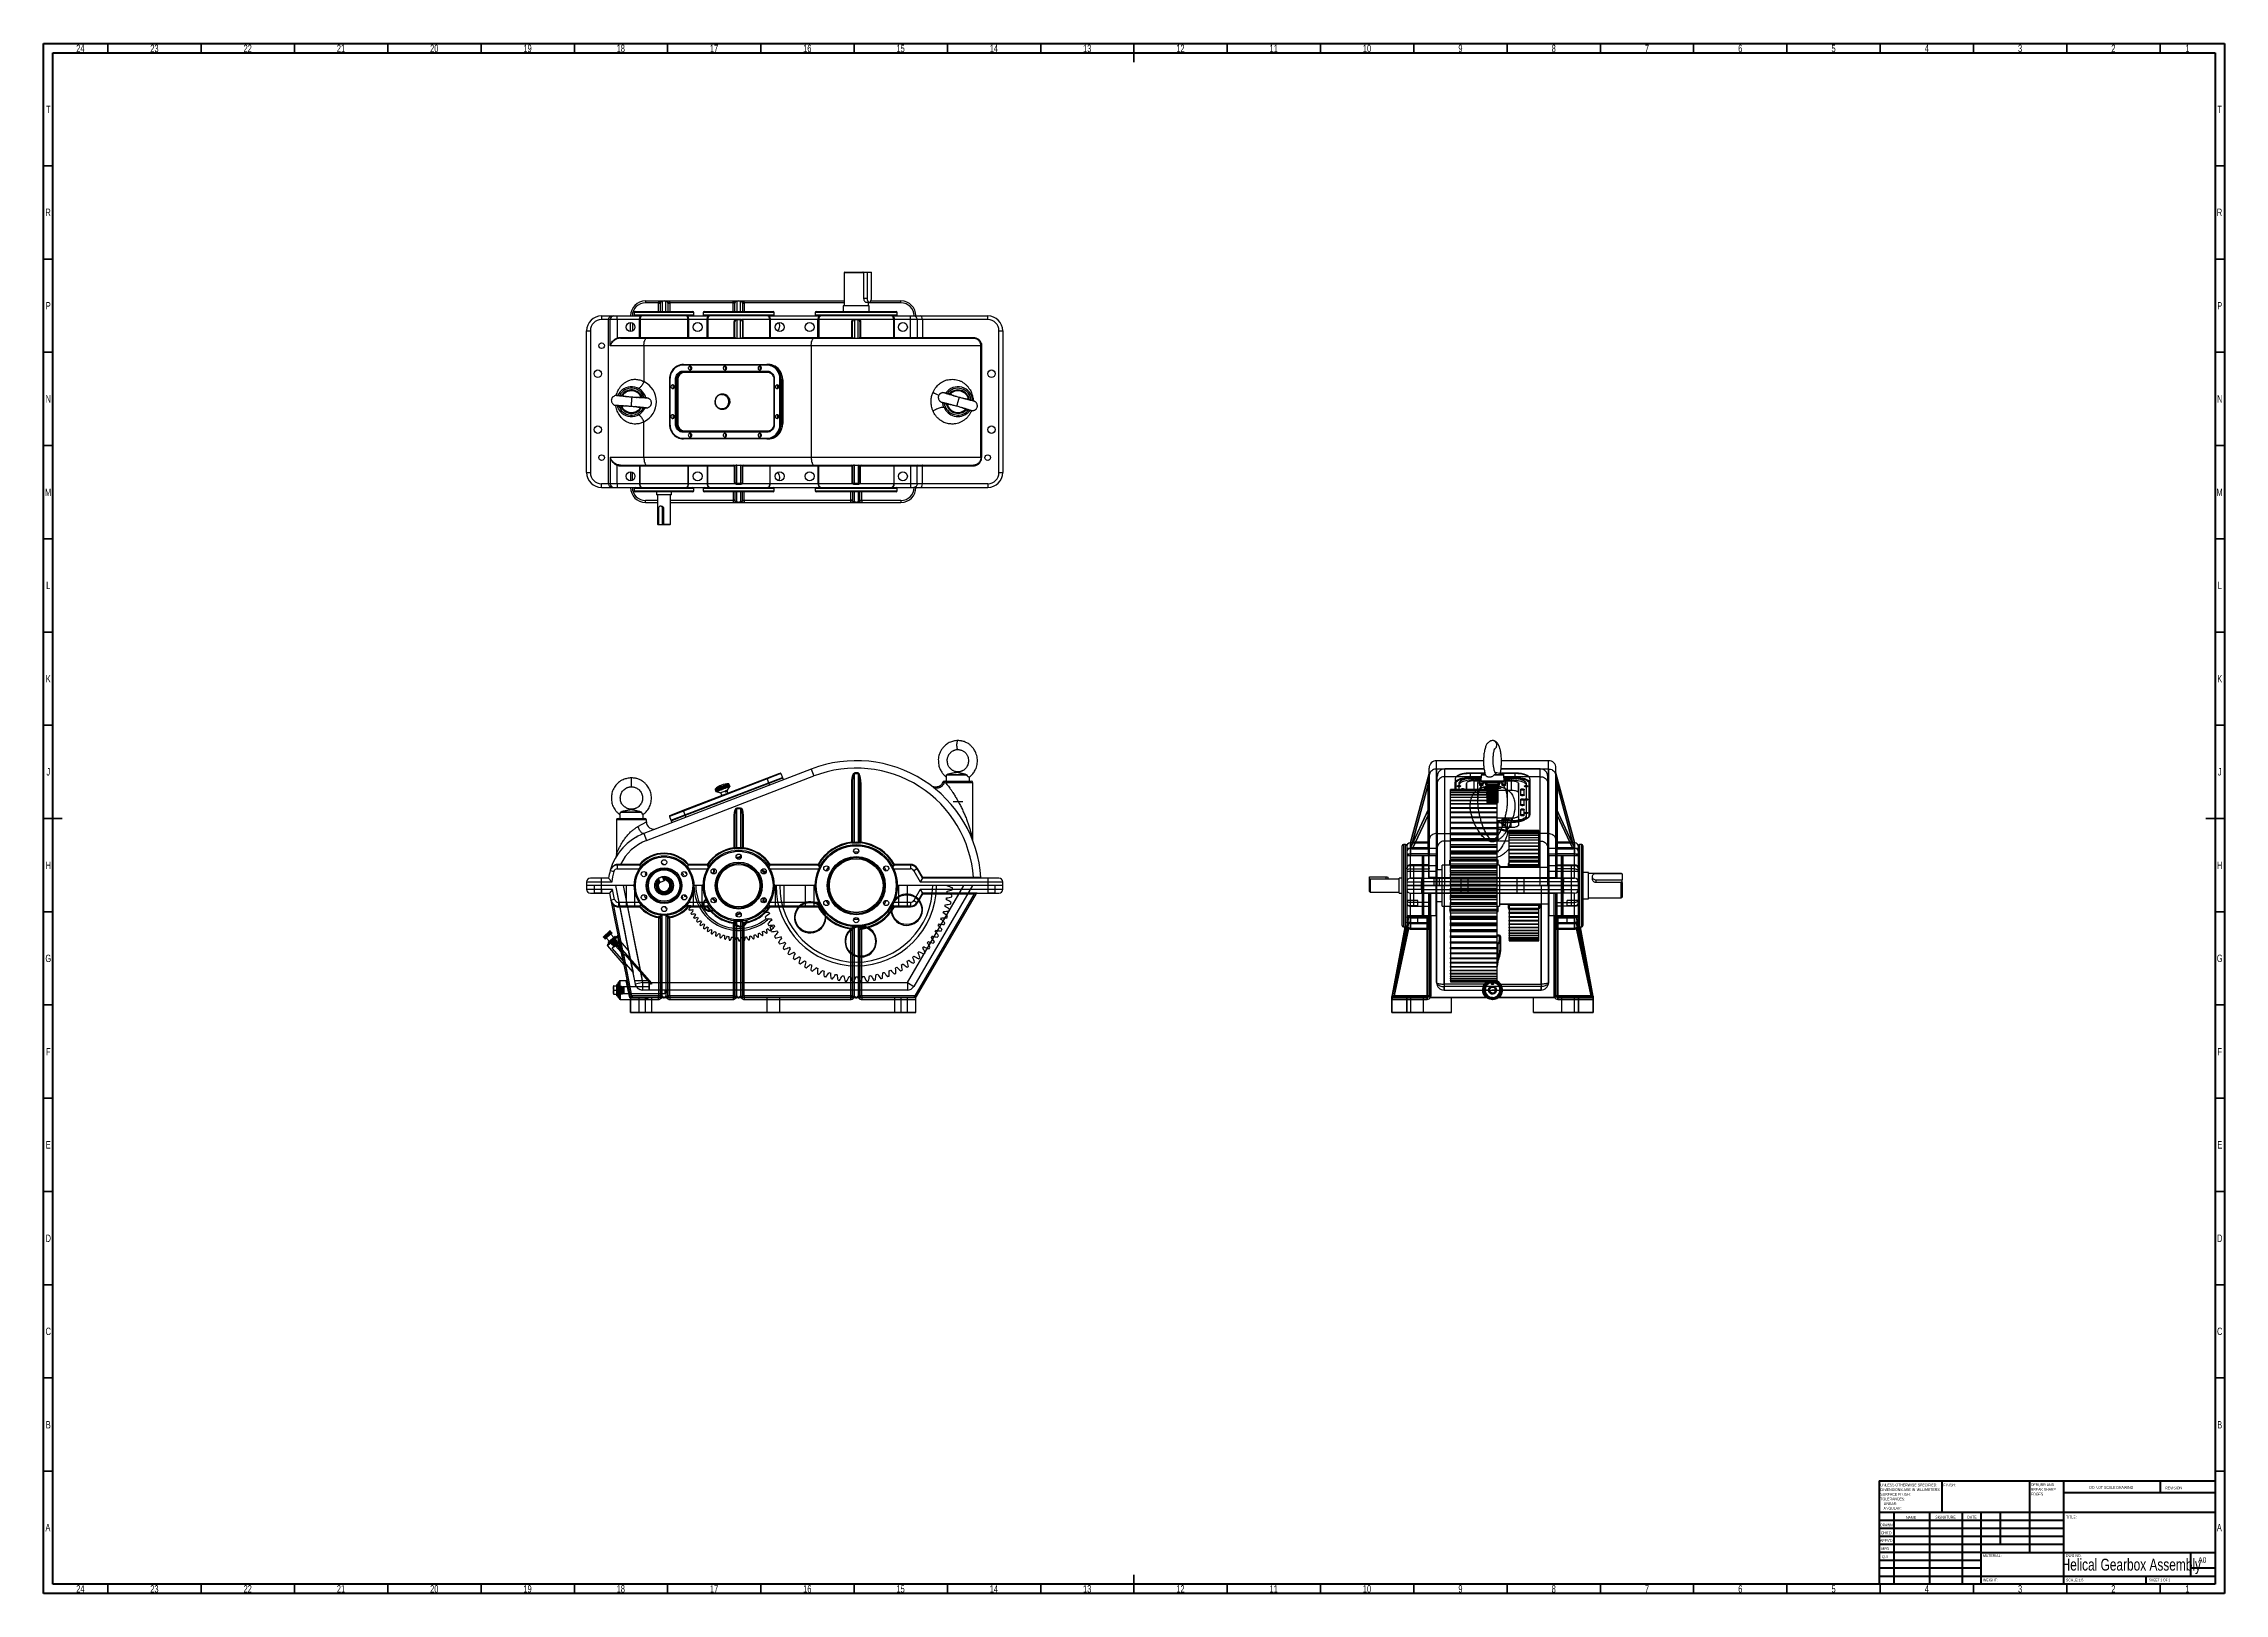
# Model space of a CAD drawing. Header units: millimetres. Extents: x 15 to 1184, y 5 to 836.
import ezdxf

# ---------------------------------------------------------------- set-up
doc = ezdxf.new("R2010")
doc.units = ezdxf.units.MM
doc.styles.add('SLDTEXTSTYLE0', font='TXT', dxfattribs={"width": 0.75})
doc.styles.add('SLDTEXTSTYLE1', font='TXT', dxfattribs={"width": 0.686449})
doc.styles.add('SLDTEXTSTYLE2', font='TXT', dxfattribs={"width": 0.6875})

msp = doc.modelspace()

# ---------------------------------------------------------------- texts
at = {"color": 7, "linetype": 'Continuous', "lineweight": 0}
for s, insert, char_height, attachment_point, style in [('24', (34.7, 835.4), 3.97, 2, 'SLDTEXTSTYLE0'), ('23', (74.4, 835.4), 3.97, 2, 'SLDTEXTSTYLE0'), ('22', (124.4, 835.4), 3.97, 2, 'SLDTEXTSTYLE0'), ('21', (174.4, 835.4), 3.97, 2, 'SLDTEXTSTYLE0'), ('20', (224.4, 835.4), 3.97, 2, 'SLDTEXTSTYLE0'), ('19', (274.4, 835.4), 3.97, 2, 'SLDTEXTSTYLE0'), ('18', (324.4, 835.4), 3.97, 2, 'SLDTEXTSTYLE0'), ('17', (374.4, 835.4), 3.97, 2, 'SLDTEXTSTYLE0'), ('16', (424.4, 835.4), 3.97, 2, 'SLDTEXTSTYLE0'), ('15', (474.4, 835.4), 3.97, 2, 'SLDTEXTSTYLE0'), ('14', (524.4, 835.4), 3.97, 2, 'SLDTEXTSTYLE0'), ('13', (574.4, 835.4), 3.97, 2, 'SLDTEXTSTYLE0'), ('12', (624.4, 835.4), 3.97, 2, 'SLDTEXTSTYLE0'), ('11', (674.4, 835.4), 3.97, 2, 'SLDTEXTSTYLE0'), ('10', (724.4, 835.4), 3.97, 2, 'SLDTEXTSTYLE0'), ('9', (774.5, 835.4), 3.97, 2, 'SLDTEXTSTYLE0'), ('8', (824.5, 835.4), 3.97, 2, 'SLDTEXTSTYLE0'), ('7', (874.5, 835.4), 3.97, 2, 'SLDTEXTSTYLE0'), ('6', (924.5, 835.4), 3.97, 2, 'SLDTEXTSTYLE0'), ('5', (974.5, 835.4), 3.97, 2, 'SLDTEXTSTYLE0'), ('4', (1024.5, 835.4), 3.97, 2, 'SLDTEXTSTYLE0'), ('3', (1074.5, 835.4), 3.97, 2, 'SLDTEXTSTYLE0'), ('2', (1124.5, 835.4), 3.97, 2, 'SLDTEXTSTYLE0'), ('1', (1164.2, 835.4), 3.97, 2, 'SLDTEXTSTYLE0'), ('T', (17.5, 802.7), 3.97, 2, 'SLDTEXTSTYLE0'), ('T', (1181.5, 802.7), 3.97, 2, 'SLDTEXTSTYLE0'), ('R', (17.4, 747.5), 3.97, 2, 'SLDTEXTSTYLE0'), ('R', (1181.4, 747.5), 3.97, 2, 'SLDTEXTSTYLE0'), ('P', (17.5, 697.4), 3.97, 2, 'SLDTEXTSTYLE0'), ('P', (1181.5, 697.4), 3.97, 2, 'SLDTEXTSTYLE0'), ('N', (17.5, 647.5), 3.97, 2, 'SLDTEXTSTYLE0'), ('N', (1181.5, 647.5), 3.97, 2, 'SLDTEXTSTYLE0'), ('M', (17.4, 597.4), 3.97, 2, 'SLDTEXTSTYLE0'), ('M', (1181.4, 597.4), 3.97, 2, 'SLDTEXTSTYLE0'), ('L', (17.5, 547.5), 3.97, 2, 'SLDTEXTSTYLE0'), ('L', (1181.5, 547.5), 3.97, 2, 'SLDTEXTSTYLE0'), ('K', (17.5, 497.4), 3.97, 2, 'SLDTEXTSTYLE0'), ('K', (1181.5, 497.4), 3.97, 2, 'SLDTEXTSTYLE0'), ('J', (17.5, 447.5), 3.97, 2, 'SLDTEXTSTYLE0'), ('J', (1181.5, 447.5), 3.97, 2, 'SLDTEXTSTYLE0'), ('H', (17.5, 397.4), 3.97, 2, 'SLDTEXTSTYLE0'), ('H', (1181.5, 397.4), 3.97, 2, 'SLDTEXTSTYLE0'), ('G', (17.5, 347.5), 3.97, 2, 'SLDTEXTSTYLE0'), ('G', (1181.5, 347.5), 3.97, 2, 'SLDTEXTSTYLE0'), ('F', (17.5, 297.4), 3.97, 2, 'SLDTEXTSTYLE0'), ('F', (1181.5, 297.4), 3.97, 2, 'SLDTEXTSTYLE0'), ('E', (17.5, 247.5), 3.97, 2, 'SLDTEXTSTYLE0'), ('E', (1181.5, 247.5), 3.97, 2, 'SLDTEXTSTYLE0'), ('D', (17.5, 197.4), 3.97, 2, 'SLDTEXTSTYLE0'), ('D', (1181.5, 197.4), 3.97, 2, 'SLDTEXTSTYLE0'), ('C', (17.5, 147.5), 3.97, 2, 'SLDTEXTSTYLE0'), ('C', (1181.5, 147.5), 3.97, 2, 'SLDTEXTSTYLE0'), ('B', (17.5, 97.4), 3.97, 2, 'SLDTEXTSTYLE0'), ('B', (1181.5, 97.4), 3.97, 2, 'SLDTEXTSTYLE0'), ('UNLESS OTHERWISE SPECIFIED:', (999.6, 63.9), 1.5, 1, 'SLDTEXTSTYLE0'), ('DIMENSIONS ARE IN MILLIMETERS', (999.6, 61.4), 1.5, 1, 'SLDTEXTSTYLE0'), ('SURFACE FINISH:', (999.6, 58.9), 1.5, 1, 'SLDTEXTSTYLE0'), ('FINISH:', (1033.4, 63.9), 1.5, 1, 'SLDTEXTSTYLE0'), ('DEBURR AND', (1080.3, 64), 1.5, 1, 'SLDTEXTSTYLE0'), ('BREAK SHARP', (1080.3, 61.5), 1.5, 1, 'SLDTEXTSTYLE0'), ('EDGES', (1080.3, 59), 1.5, 1, 'SLDTEXTSTYLE0'), ('DO NOT SCALE DRAWING', (1111.6, 62.5), 1.5, 1, 'SLDTEXTSTYLE0'), ('REVISION', (1152.3, 62.3), 1.5, 1, 'SLDTEXTSTYLE0'), ('TOLERANCES:', (999.6, 56.4), 1.5, 1, 'SLDTEXTSTYLE0'), ('ANGULAR:', (1001.3, 51.4), 1.5, 1, 'SLDTEXTSTYLE0'), ('LINEAR:', (1001.3, 53.9), 1.5, 1, 'SLDTEXTSTYLE0'), ('A', (17.3, 42.3), 3.97, 2, 'SLDTEXTSTYLE0'), ('DRAWN', (999.6, 42.4), 1.5, 1, 'SLDTEXTSTYLE1'), ("CHK'D", (999.9, 38.2), 1.5, 1, 'SLDTEXTSTYLE0'), ('NAME', (1013.3, 46.5), 1.5, 1, 'SLDTEXTSTYLE0'), ('SIGNATURE', (1029, 46.6), 1.5, 1, 'SLDTEXTSTYLE0'), ('DATE', (1046.2, 46.6), 1.5, 1, 'SLDTEXTSTYLE0'), ('TITLE:', (1099.1, 46.6), 1.5, 1, 'SLDTEXTSTYLE0'), ('A', (1181.3, 42.3), 3.97, 2, 'SLDTEXTSTYLE0'), ("APPV'D", (999.4, 34.1), 1.5, 1, 'SLDTEXTSTYLE0'), ('MFG', (1000.1, 29.7), 1.5, 1, 'SLDTEXTSTYLE0'), ('Q.A', (1000.5, 25.5), 1.5, 1, 'SLDTEXTSTYLE0'), ('MATERIAL:', (1054.6, 26), 1.5, 1, 'SLDTEXTSTYLE0'), ('Helical Gearbox Assembly', (1134.1, 23.6), 6.35, 2, 'SLDTEXTSTYLE0'), ('DWG NO.', (1099, 26), 1.5, 1, 'SLDTEXTSTYLE0'), ('A0', (1169.9, 24.4), 2.91, 1, 'SLDTEXTSTYLE0'), ('WEIGHT:', (1054.6, 12.9), 1.5, 1, 'SLDTEXTSTYLE0'), ('SCALE:1:5', (1099.1, 12.9), 1.5, 1, 'SLDTEXTSTYLE0'), ('SHEET 1 OF 1', (1143.5, 12.9), 1.5, 1, 'SLDTEXTSTYLE2'), ('24', (34.7, 9.4), 3.97, 2, 'SLDTEXTSTYLE0'), ('23', (74.4, 9.4), 3.97, 2, 'SLDTEXTSTYLE0'), ('22', (124.4, 9.4), 3.97, 2, 'SLDTEXTSTYLE0'), ('21', (174.4, 9.4), 3.97, 2, 'SLDTEXTSTYLE0'), ('20', (224.4, 9.4), 3.97, 2, 'SLDTEXTSTYLE0'), ('19', (274.4, 9.4), 3.97, 2, 'SLDTEXTSTYLE0'), ('18', (324.4, 9.4), 3.97, 2, 'SLDTEXTSTYLE0'), ('17', (374.4, 9.4), 3.97, 2, 'SLDTEXTSTYLE0'), ('16', (424.4, 9.4), 3.97, 2, 'SLDTEXTSTYLE0'), ('15', (474.4, 9.4), 3.97, 2, 'SLDTEXTSTYLE0'), ('14', (524.4, 9.4), 3.97, 2, 'SLDTEXTSTYLE0'), ('13', (574.4, 9.4), 3.97, 2, 'SLDTEXTSTYLE0'), ('12', (624.4, 9.4), 3.97, 2, 'SLDTEXTSTYLE0'), ('11', (674.4, 9.4), 3.97, 2, 'SLDTEXTSTYLE0'), ('10', (724.4, 9.4), 3.97, 2, 'SLDTEXTSTYLE0'), ('9', (774.5, 9.4), 3.97, 2, 'SLDTEXTSTYLE0'), ('8', (824.5, 9.4), 3.97, 2, 'SLDTEXTSTYLE0'), ('7', (874.5, 9.4), 3.97, 2, 'SLDTEXTSTYLE0'), ('6', (924.5, 9.4), 3.97, 2, 'SLDTEXTSTYLE0'), ('5', (974.5, 9.4), 3.97, 2, 'SLDTEXTSTYLE0'), ('4', (1024.5, 9.4), 3.97, 2, 'SLDTEXTSTYLE0'), ('3', (1074.5, 9.4), 3.97, 2, 'SLDTEXTSTYLE0'), ('2', (1124.5, 9.4), 3.97, 2, 'SLDTEXTSTYLE0'), ('1', (1164.2, 9.4), 3.97, 2, 'SLDTEXTSTYLE0')]:
    msp.add_mtext(s, dxfattribs=dict(at, insert=insert, char_height=char_height, attachment_point=attachment_point, style=style))

# ---------------------------------------------------------------- linework, layer by layer
at = {"color": 7, "linetype": 'Continuous', "lineweight": 70}
for p, q in [((15, 5), (15, 836)), ((15, 836), (1184, 836)), ((20, 10), (20, 831)), ((20, 831), (1179, 831)), ((1179, 831), (1179, 10)), ((1184, 836), (1184, 5)), ((1184, 5), (15, 5)), ((1179, 10), (20, 10))]:
    msp.add_line(p, q, dxfattribs=at)
at = {"color": 7, "linetype": 'Continuous', "lineweight": 35}
for p, q in [((49.5, 831), (49.5, 836)), ((99.5, 831), (99.5, 836)), ((149.5, 831), (149.5, 836)), ((199.5, 831), (199.5, 836)), ((249.5, 831), (249.5, 836)), ((299.5, 831), (299.5, 836)), ((349.5, 831), (349.5, 836)), ((399.5, 831), (399.5, 836)), ((449.5, 831), (449.5, 836)), ((499.5, 831), (499.5, 836)), ((549.5, 831), (549.5, 836)), ((599.5, 836), (599.5, 826)), ((599.5, 831), (599.5, 836)), ((649.5, 831), (649.5, 836)), ((699.5, 831), (699.5, 836)), ((749.5, 831), (749.5, 836)), ((799.5, 831), (799.5, 836)), ((849.5, 831), (849.5, 836)), ((899.5, 831), (899.5, 836)), ((949.5, 831), (949.5, 836)), ((999.5, 831), (999.5, 836)), ((1049.5, 831), (1049.5, 836)), ((1099.5, 831), (1099.5, 836)), ((1149.5, 831), (1149.5, 836)), ((20, 770.5), (15, 770.5)), ((1179, 770.5), (1184, 770.5)), ((20, 720.5), (15, 720.5)), ((1179, 720.5), (1184, 720.5)), ((20, 670.5), (15, 670.5)), ((1179, 670.5), (1184, 670.5)), ((20, 620.5), (15, 620.5)), ((1179, 620.5), (1184, 620.5)), ((20, 570.5), (15, 570.5)), ((1179, 570.5), (1184, 570.5)), ((20, 520.5), (15, 520.5)), ((1179, 520.5), (1184, 520.5)), ((20, 470.5), (15, 470.5)), ((1179, 470.5), (1184, 470.5)), ((15, 420.5), (25, 420.5)), ((20, 420.5), (15, 420.5)), ((1184, 420.5), (1174, 420.5)), ((1179, 420.5), (1184, 420.5)), ((20, 370.5), (15, 370.5)), ((1179, 370.5), (1184, 370.5)), ((20, 320.5), (15, 320.5)), ((1179, 320.5), (1184, 320.5)), ((20, 270.5), (15, 270.5)), ((1179, 270.5), (1184, 270.5)), ((20, 220.5), (15, 220.5)), ((1179, 220.5), (1184, 220.5)), ((20, 170.5), (15, 170.5)), ((1179, 170.5), (1184, 170.5)), ((20, 120.5), (15, 120.5)), ((1179, 120.5), (1184, 120.5)), ((20, 70.5), (15, 70.5)), ((1179, 70.5), (1184, 70.5)), ((599.5, 5), (599.5, 15)), ((49.5, 10), (49.5, 5)), ((99.5, 10), (99.5, 5)), ((149.5, 10), (149.5, 5)), ((199.5, 10), (199.5, 5)), ((249.5, 10), (249.5, 5)), ((299.5, 10), (299.5, 5)), ((349.5, 10), (349.5, 5)), ((399.5, 10), (399.5, 5)), ((449.5, 10), (449.5, 5)), ((499.5, 10), (499.5, 5)), ((549.5, 10), (549.5, 5)), ((599.5, 10), (599.5, 5)), ((649.5, 10), (649.5, 5)), ((699.5, 10), (699.5, 5)), ((749.5, 10), (749.5, 5)), ((799.5, 10), (799.5, 5)), ((849.5, 10), (849.5, 5)), ((899.5, 10), (899.5, 5)), ((949.5, 10), (949.5, 5)), ((999.5, 10), (999.5, 5)), ((1049.5, 10), (1049.5, 5)), ((1099.5, 10), (1099.5, 5)), ((1149.5, 10), (1149.5, 5))]:
    msp.add_line(p, q, dxfattribs=at)
at = {"color": 7, "linetype": 'Continuous', "lineweight": 25}
for p, q in [((444.5, 713.4), (454.2, 713.4)), ((454.2, 713.4), (456.4, 713.4)), ((456.4, 713.4), (456.4, 699.4)), ((456.4, 713.4), (458.7, 713.4)), ((458.7, 699.4), (458.7, 713.4)), ((444.1, 713), (444.1, 695.4)), ((454.5, 713), (444.1, 713)), ((454.5, 713), (454.5, 699.4)), ((314.1, 690), (314.1, 688)), ((314.1, 690), (319.7, 690)), ((319.7, 690), (320.6, 690)), ((320.6, 690), (322.5, 690)), ((322.5, 688), (322.5, 690)), ((322.5, 690), (335.1, 690)), ((331.6, 691.8), (331.6, 690.6)), ((363.6, 691.8), (331.6, 691.8)), ((331.6, 690.6), (333.7, 690.6)), ((332.2, 692.4), (363, 692.4)), ((333.7, 690.6), (363.6, 690.6)), ((360.1, 690), (335.1, 690)), ((337.6, 698), (337.6, 697)), ((337.6, 698), (344.6, 698)), ((344.6, 697), (337.6, 697)), ((344.6, 698), (344.6, 697)), ((344.6, 696.8), (345.6, 696.8)), ((344.6, 692.4), (344.6, 696.8)), ((345.6, 692.4), (345.6, 696.8)), ((346.6, 697.8), (346.6, 692.4)), ((348.6, 692.4), (348.6, 697.8)), ((349.6, 696.8), (349.6, 692.4)), ((349.6, 696.8), (350.6, 696.8)), ((350.6, 697), (350.6, 698)), ((350.6, 698), (384.6, 698)), ((384.6, 697), (350.6, 697)), ((350.6, 696.8), (350.6, 692.4)), ((360.1, 690), (371.5, 690)), ((363.6, 690.6), (363.6, 691.8)), ((368.6, 691.8), (368.6, 690.6)), ((406.6, 691.8), (368.6, 691.8)), ((368.6, 690.6), (371.1, 690.6)), ((369.2, 692.4), (406, 692.4)), ((371.1, 690.6), (406.6, 690.6)), ((371.6, 690), (371.5, 690)), ((403.6, 690), (371.6, 690)), ((384.6, 697), (384.6, 698)), ((385.6, 696.8), (384.6, 696.8)), ((384.6, 692.4), (384.6, 696.8)), ((385.6, 692.4), (385.6, 696.8)), ((386.6, 697.8), (386.6, 692.4)), ((388.6, 692.4), (388.6, 697.8)), ((389.6, 696.8), (389.6, 692.4)), ((389.6, 696.8), (390.6, 696.8)), ((390.6, 697), (390.6, 698)), ((390.6, 698), (444.1, 698)), ((444.1, 697), (390.6, 697)), ((390.6, 696.8), (390.6, 692.4)), ((403.6, 690), (431.2, 690)), ((406.6, 690.6), (406.6, 691.8)), ((428.6, 691.8), (428.6, 690.6)), ((472.6, 691.8), (428.6, 691.8)), ((428.6, 690.6), (441.1, 690.6)), ((429.2, 692.4), (472, 692.4)), ((441.4, 690), (431.2, 690)), ((441.1, 690.6), (472.6, 690.6)), ((470, 690), (441.4, 690)), ((443.6, 695.4), (443.6, 692.4)), ((457.6, 695.4), (443.6, 695.4)), ((456.4, 699.4), (454.5, 699.4)), ((455.9, 697.4), (457.6, 697.4)), ((457.1, 695.4), (457.1, 697.4)), ((474.6, 697), (457.1, 697)), ((457.6, 692.4), (457.6, 695.4)), ((458.4, 698), (474.6, 698)), ((470, 690), (479.7, 690)), ((472.6, 690.6), (472.6, 691.8)), ((474.6, 697), (474.6, 698)), ((479.7, 688), (479.7, 690)), ((479.7, 690), (481.5, 690)), ((481.5, 690), (484.9, 690)), ((484.9, 690), (521.1, 690)), ((521.1, 688), (521.1, 690)), ((306.1, 682), (308.1, 682)), ((306.1, 606), (306.1, 682)), ((308.1, 682), (308.1, 606)), ((317.8, 688), (314.1, 688)), ((318.7, 688), (317.8, 688)), ((317.8, 600), (317.8, 688)), ((318.7, 674), (318.7, 688)), ((322.5, 688), (318.7, 688)), ((334.4, 688), (322.5, 688)), ((322.5, 688), (322.5, 678.1)), ((322.5, 678.1), (322.7, 677.8)), ((324.2, 678.4), (324.2, 678)), ((324.2, 678.4), (334.4, 678.4)), ((329.6, 681.6), (329.6, 686.4)), ((330.6, 686.2), (330.6, 681.8)), ((334.4, 688), (334.7, 688)), ((334.4, 678.4), (334.4, 688)), ((334.4, 678.4), (334.4, 678)), ((334.4, 678.4), (334.7, 678.4)), ((360.4, 688), (334.7, 688)), ((334.7, 688), (334.7, 678.4)), ((334.7, 678.4), (360.4, 678.4)), ((360.4, 678.4), (360.4, 688)), ((360.7, 688), (360.4, 688)), ((360.7, 678.4), (360.4, 678.4)), ((360.7, 688), (360.7, 678.4)), ((370.7, 688), (360.7, 688)), ((360.7, 678), (360.7, 678.4)), ((360.7, 678.4), (370.7, 678.4)), ((371, 688), (370.7, 688)), ((370.7, 678.4), (370.7, 688)), ((370.7, 678), (370.7, 678.4)), ((371, 678.4), (370.7, 678.4)), ((385.8, 688), (371, 688)), ((371, 688), (371, 678.4)), ((371, 678.4), (385, 678.4)), ((385.6, 686.8), (385.2, 686.8)), ((385.2, 678.6), (385.2, 686.8)), ((385.6, 678.6), (385.2, 678.6)), ((385.6, 678.6), (385.6, 686.8)), ((386.6, 687.9), (386.6, 678.1)), ((387.6, 687.9), (386.6, 687.9)), ((386.6, 678.1), (386.6, 678)), ((386.6, 678.1), (388.6, 678.1)), ((387.6, 687.9), (387.6, 688.2)), ((388.6, 687.9), (387.6, 687.9)), ((388.6, 678.1), (388.6, 687.9)), ((388.6, 678.1), (388.6, 678)), ((404.2, 688), (389.4, 688)), ((389.6, 686.8), (389.6, 678.6)), ((389.6, 686.8), (389.9, 686.8)), ((389.6, 678.6), (389.9, 678.6)), ((389.9, 686.8), (389.9, 678.6)), ((390.1, 678.4), (404.2, 678.4)), ((404.2, 678.4), (404.2, 688)), ((404.5, 688), (404.2, 688)), ((404.5, 678.4), (404.2, 678.4)), ((404.5, 688), (404.5, 678.4)), ((430.1, 688), (404.5, 688)), ((404.5, 678), (404.5, 678.4)), ((404.5, 678.4), (430.1, 678.4)), ((430.5, 688), (430.1, 688)), ((430.1, 678.4), (430.1, 688)), ((430.1, 678), (430.1, 678.4)), ((430.5, 678.4), (430.1, 678.4)), ((448.7, 688), (430.5, 688)), ((430.5, 688), (430.5, 678.4)), ((430.5, 678.4), (448, 678.4)), ((448.6, 686.9), (448.2, 686.9)), ((448.2, 678.6), (448.2, 686.9)), ((448.6, 678.6), (448.2, 678.6)), ((448.6, 678.6), (448.6, 686.9)), ((449.6, 687.9), (449.6, 678)), ((450.6, 687.9), (449.6, 687.9)), ((449.6, 678), (449.6, 678)), ((449.6, 678), (451.6, 678)), ((450.6, 687.9), (450.6, 688.3)), ((451.6, 687.9), (450.6, 687.9)), ((451.6, 678), (451.6, 687.9)), ((451.6, 678), (451.6, 678)), ((470.7, 688), (452.4, 688)), ((452.6, 686.9), (452.6, 678.6)), ((452.6, 686.9), (452.9, 686.9)), ((452.6, 678.6), (452.9, 678.6)), ((452.9, 686.9), (452.9, 678.6)), ((453.1, 678.4), (470.7, 678.4)), ((470.7, 678.4), (470.7, 688)), ((471, 688), (470.7, 688)), ((471, 678.4), (470.7, 678.4)), ((471, 688), (471, 678.4)), ((479.7, 688), (471, 688)), ((471, 678), (471, 678.4)), ((471, 678.4), (479.7, 678.4)), ((479.7, 678.4), (479.7, 688)), ((483.2, 688), (479.7, 688)), ((479.7, 678), (479.7, 678.4)), ((479.7, 678.4), (483.2, 678.4)), ((483.2, 688), (483.2, 678.4)), ((486.1, 688), (483.2, 688)), ((483.2, 678.4), (486.1, 678.4)), ((486.1, 688), (486.1, 678.4)), ((521.1, 688), (486.1, 688)), ((486.1, 678.4), (513.4, 678.4)), ((513.4, 678), (513.4, 678.4)), ((527.1, 606), (527.1, 682)), ((527.1, 682), (529.1, 682)), ((529.1, 682), (529.1, 606)), ((336.8, 674), (318.7, 674)), ((324.2, 678), (338.2, 678)), ((426.5, 674), (336.8, 674)), ((336.8, 674), (336.8, 654.8)), ((338.2, 678), (427.9, 678)), ((517.4, 674), (426.5, 674)), ((426.5, 674), (426.5, 614)), ((427.9, 678), (513.4, 678)), ((517.4, 614), (517.4, 674)), ((517.4, 674), (517.8, 674)), ((517.8, 674), (517.8, 614)), ((350.5, 656), (350.5, 632)), ((350.7, 656), (350.5, 656)), ((350.7, 656), (350.7, 632)), ((353.7, 632), (353.7, 656)), ((354.2, 656), (353.7, 656)), ((354.5, 656), (354.2, 656)), ((354.2, 656), (354.2, 632)), ((355, 656), (354.5, 656)), ((354.5, 632), (354.5, 656)), ((355, 656), (355, 632)), ((402.6, 663.6), (357.8, 663.6)), ((357.8, 660.4), (402.6, 660.4)), ((358, 664), (402.8, 664)), ((402.8, 660), (358, 660)), ((403.2, 659.6), (358.4, 659.6)), ((362.5, 662), (361.7, 662)), ((381.2, 662), (380.4, 662)), ((399.8, 662), (399, 662)), ((402.8, 664), (403.6, 664)), ((406.5, 656), (406.5, 632)), ((406.7, 656), (406.5, 656)), ((406.7, 656), (406.7, 632)), ((410.2, 656), (409.7, 656)), ((409.7, 632), (409.7, 656)), ((410.2, 656), (410.2, 632)), ((410.2, 656), (411, 656)), ((411, 632), (411, 656)), ((411, 632), (411, 656)), ((411, 656), (411, 656)), ((333.6, 651.2), (332.8, 651.5)), ((374.9, 644.7), (374.9, 644.6)), ((374.9, 644.5), (374.9, 644.3)), ((374.9, 644.2), (374.9, 644)), ((374.9, 643.9), (374.9, 643.7)), ((374.9, 643.6), (374.9, 643.5)), ((374.9, 643.4), (375, 643.2)), ((375.1, 645.2), (375, 645.1)), ((375, 645), (375, 644.8)), ((375, 643.1), (375, 643)), ((375.2, 645.5), (375.1, 645.3)), ((375.3, 645.7), (375.2, 645.6)), ((375.4, 646), (375.3, 645.8)), ((375.5, 646.2), (375.5, 646.1)), ((375.7, 646.5), (375.6, 646.3)), ((375.8, 646.6), (375.8, 646.6)), ((376, 646.9), (375.9, 646.7)), ((375.9, 646.6), (375.9, 646.6)), ((376.2, 647), (376.1, 646.9)), ((376.2, 647), (376.3, 647)), ((376.4, 647.2), (376.3, 647.1)), ((376.6, 647.3), (376.5, 647.3)), ((376.9, 647.5), (376.7, 647.4)), ((376.7, 647.3), (376.7, 647.4)), ((377, 647.6), (376.9, 647.6)), ((377.3, 647.7), (377.1, 647.7)), ((377.1, 647.6), (377.1, 647.6)), ((377.1, 647.6), (377.1, 647.6)), ((377.5, 647.8), (377.4, 647.8)), ((377.8, 647.9), (377.6, 647.8)), ((377.6, 647.8), (377.6, 647.8)), ((377.6, 647.8), (377.6, 647.8)), ((378, 647.9), (377.9, 647.9)), ((378.1, 647.9), (378.1, 647.9)), ((378.1, 647.9), (378.1, 647.9)), ((378.3, 647.9), (378.2, 647.9)), ((378.8, 648), (378.6, 648)), ((378.6, 647.9), (378.6, 648)), ((378.6, 647.9), (378.6, 648)), ((378.8, 647.9), (378.7, 647.9)), ((378.9, 648), (378.8, 648)), ((379, 648), (379, 648)), ((379, 648), (379, 648)), ((379, 648), (379, 648)), ((379, 647.9), (379.1, 647.9)), ((379, 647.9), (379.1, 647.9)), ((379.1, 647.9), (379, 647.9)), ((379.1, 647.9), (379.1, 648)), ((379.1, 647.9), (379.1, 648)), ((379.1, 647.9), (379.1, 647.9)), ((379.1, 647.9), (379.1, 647.9)), ((379.3, 647.9), (379.2, 647.9)), ((379.4, 648), (379.4, 648)), ((379.4, 648), (379.4, 647.9)), ((379.4, 648), (379.4, 648)), ((379.5, 648), (379.5, 648)), ((379.5, 647.9), (379.5, 647.9)), ((379.5, 647.9), (379.5, 647.9)), ((379.5, 647.9), (379.5, 647.9)), ((379.5, 647.8), (379.6, 647.8)), ((379.5, 647.8), (379.6, 647.8)), ((379.6, 647.8), (379.5, 647.8)), ((379.6, 647.8), (379.6, 647.9)), ((379.6, 647.8), (379.6, 647.9)), ((379.6, 647.8), (379.6, 647.8)), ((379.6, 647.8), (379.6, 647.8)), ((379.8, 647.7), (379.7, 647.7)), ((379.8, 647.9), (379.8, 647.9)), ((380, 647.9), (379.9, 647.9)), ((379.9, 647.9), (379.9, 647.8)), ((379.9, 647.9), (379.9, 647.8)), ((379.9, 647.8), (379.9, 647.8)), ((380, 647.7), (380, 647.8)), ((380, 647.8), (380, 647.7)), ((380, 647.8), (380, 647.8)), ((380, 647.7), (380, 647.7)), ((380.1, 647.6), (380, 647.7)), ((380, 647.7), (380, 647.7)), ((380, 647.7), (380.1, 647.7)), ((380, 647.6), (380.1, 647.6)), ((380.3, 647.8), (380.1, 647.9)), ((380.1, 647.6), (380.1, 647.7)), ((380.1, 647.6), (380.1, 647.6)), ((380.3, 647.5), (380.2, 647.5)), ((380.3, 647.8), (380.3, 647.7)), ((380.5, 647.7), (380.4, 647.7)), ((380.4, 647.7), (380.4, 647.6)), ((380.4, 647.7), (380.4, 647.6)), ((380.4, 647.7), (380.4, 647.7)), ((380.4, 647.6), (380.4, 647.6)), ((380.5, 647.6), (380.4, 647.5)), ((380.5, 647.6), (380.4, 647.6)), ((380.4, 647.6), (380.4, 647.6)), ((380.4, 647.6), (380.4, 647.6)), ((380.4, 647.5), (380.4, 647.5)), ((380.4, 647.5), (380.4, 647.5)), ((380.4, 647.5), (380.4, 647.5)), ((380.4, 647.4), (380.5, 647.4)), ((380.5, 647.4), (380.5, 647.5)), ((380.5, 647.4), (380.5, 647.5)), ((380.5, 647.4), (380.5, 647.5)), ((380.5, 647.3), (380.5, 647.4)), ((380.5, 647.4), (380.5, 647.4)), ((380.5, 647.4), (380.5, 647.4)), ((380.8, 647.6), (380.6, 647.7)), ((380.7, 647.2), (380.6, 647.3)), ((380.8, 647.6), (380.8, 647.6)), ((380.9, 647.5), (380.8, 647.4)), ((380.8, 647.5), (380.8, 647.5)), ((380.8, 647.5), (380.8, 647.5)), ((380.9, 647.5), (380.8, 647.4)), ((380.8, 647.5), (380.8, 647.5)), ((380.8, 647.4), (380.8, 647.4)), ((380.8, 647.4), (380.8, 647.4)), ((380.8, 647.4), (380.8, 647.4)), ((380.8, 647.4), (380.8, 647.4)), ((380.9, 647.5), (380.9, 647.5)), ((380.9, 647.5), (380.9, 647.5)), ((380.9, 647.4), (380.9, 647.3)), ((380.9, 647.3), (380.9, 647.3)), ((380.9, 647.1), (380.9, 647.3)), ((380.9, 647.3), (380.9, 647.3)), ((380.9, 647.1), (381, 647.2)), ((380.9, 647.2), (380.9, 647.2)), ((380.9, 647.1), (381, 647.2)), ((380.9, 647), (380.9, 647.1)), ((380.9, 647.1), (380.9, 647.1)), ((380.9, 647.1), (380.9, 647.1)), ((380.9, 647.1), (380.9, 647.1)), ((381.2, 647.3), (381, 647.4)), ((381, 647.4), (381, 647.4)), ((381.1, 646.9), (381, 647)), ((381.2, 647.3), (381.2, 647.3)), ((381.3, 647.2), (381.2, 647.1)), ((381.2, 647.2), (381.2, 647.2)), ((381.2, 647.1), (381.2, 647.2)), ((381.2, 647.2), (381.2, 647.2)), ((381.3, 647.2), (381.2, 647.1)), ((381.3, 647.2), (381.2, 647.2)), ((381.2, 647.1), (381.2, 647.1)), ((381.3, 647), (381.2, 647.1)), ((381.2, 647.1), (381.2, 647.1)), ((381.2, 647.1), (381.2, 647.1)), ((381.2, 647.1), (381.2, 647.1)), ((381.2, 647.1), (381.2, 647.1)), ((381.3, 647.1), (381.2, 647.1)), ((381.2, 646.9), (381.3, 646.9)), ((381.4, 647.2), (381.3, 647.2)), ((381.3, 647.2), (381.4, 647.2)), ((381.3, 647), (381.3, 647)), ((381.3, 647), (381.3, 646.9)), ((381.3, 647), (381.3, 647)), ((381.3, 646.8), (381.3, 646.9)), ((381.3, 646.8), (381.3, 646.9)), ((381.3, 646.7), (381.3, 646.8)), ((381.3, 646.8), (381.3, 646.8)), ((381.3, 646.8), (381.3, 646.8)), ((381.3, 646.8), (381.3, 646.8)), ((381.3, 646.8), (381.3, 646.8)), ((381.4, 647.2), (381.4, 647.1)), ((381.6, 647), (381.4, 647.1)), ((381.4, 647.1), (381.4, 647.1)), ((381.5, 646.5), (381.4, 646.6)), ((381.6, 646.9), (381.6, 646.9)), ((381.6, 646.8), (381.6, 646.9)), ((381.6, 646.9), (381.6, 646.9)), ((381.7, 646.9), (381.6, 646.8)), ((381.6, 646.9), (381.6, 646.9)), ((381.6, 646.8), (381.6, 646.8)), ((381.6, 646.6), (381.6, 646.8)), ((381.6, 646.8), (381.6, 646.8)), ((381.6, 646.8), (381.6, 646.8)), ((381.7, 646.8), (381.6, 646.8)), ((381.6, 646.8), (381.6, 646.8)), ((381.6, 646.8), (381.6, 646.8)), ((381.6, 646.7), (381.6, 646.7)), ((381.7, 646.7), (381.6, 646.6)), ((381.6, 646.6), (381.6, 646.6)), ((381.7, 646.6), (381.6, 646.5)), ((381.6, 646.5), (381.6, 646.5)), ((381.6, 646.4), (381.6, 646.5)), ((381.6, 646.3), (381.7, 646.4)), ((381.6, 646.4), (381.6, 646.3)), ((381.6, 646.4), (381.6, 646.4)), ((381.6, 646.4), (381.6, 646.4)), ((381.6, 646.4), (381.7, 646.4)), ((381.6, 646.2), (381.6, 646.3)), ((381.7, 646.8), (381.7, 646.9)), ((381.8, 646.1), (381.7, 646.1)), ((381.9, 646.6), (381.8, 646.7)), ((381.8, 646.7), (381.8, 646.7)), ((381.9, 646.5), (381.9, 646.5)), ((381.9, 646.4), (382, 646.5)), ((382, 646.5), (381.9, 646.5)), ((381.9, 646.4), (381.9, 646.4)), ((381.9, 646.2), (381.9, 646.4)), ((381.9, 646.4), (381.9, 646.4)), ((381.9, 646.4), (381.9, 646.3)), ((382, 646.4), (381.9, 646.3)), ((381.9, 646.4), (381.9, 646.4)), ((382, 646.4), (381.9, 646.4)), ((382, 646.4), (381.9, 646.4)), ((381.9, 646.3), (381.9, 646.2)), ((381.9, 646.1), (381.9, 646.2)), ((382, 646.2), (381.9, 646.1)), ((382, 646.2), (381.9, 646.2)), ((381.9, 645.9), (381.9, 646.1)), ((381.9, 646), (381.9, 646)), ((381.9, 645.9), (382, 646)), ((381.9, 645.8), (381.9, 645.9)), ((381.9, 645.9), (382, 645.9)), ((381.9, 645.9), (381.9, 645.9)), ((381.9, 645.9), (381.9, 645.9)), ((381.9, 645.9), (381.9, 645.9)), ((382, 645.6), (381.9, 645.7)), ((382.1, 646.4), (382, 646.5)), ((382, 646.5), (382, 646.5)), ((382.2, 646.1), (382.1, 646.3)), ((382.1, 646.3), (382.1, 646.3)), ((382.2, 645.8), (382.1, 645.8)), ((382.1, 645.5), (382.1, 645.6)), ((382.1, 645.5), (382.1, 645.6)), ((382.1, 645.4), (382.2, 645.5)), ((382.1, 645.5), (382.1, 645.5)), ((382.1, 645.4), (382.1, 645.5)), ((382.1, 645.5), (382.2, 645.5)), ((382.1, 645.3), (382.1, 645.4)), ((382.2, 645.1), (382.1, 645.2)), ((382.2, 646), (382.2, 646.1)), ((382.3, 646.1), (382.2, 646)), ((382.2, 645.9), (382.2, 646)), ((382.2, 646), (382.2, 646)), ((382.2, 645.9), (382.2, 646)), ((382.2, 645.9), (382.2, 646)), ((382.3, 646), (382.2, 645.9)), ((382.2, 645.9), (382.2, 645.9)), ((382.2, 645.9), (382.2, 645.9)), ((382.2, 645.9), (382.2, 645.9)), ((382.3, 645.9), (382.2, 645.9)), ((382.3, 645.9), (382.2, 645.9)), ((382.2, 645.8), (382.2, 645.8)), ((382.3, 645.8), (382.2, 645.7)), ((382.2, 645.7), (382.2, 645.7)), ((382.2, 645.7), (382.2, 645.7)), ((382.2, 645), (382.3, 645)), ((382.2, 644.8), (382.2, 644.9)), ((382.2, 644.9), (382.3, 644.9)), ((382.3, 644.5), (382.2, 644.7)), ((382.3, 643.4), (382.2, 643.6)), ((382.2, 643.2), (382.3, 643.3)), ((382.3, 646.1), (382.3, 646)), ((382.4, 645.9), (382.3, 646)), ((382.4, 645.3), (382.3, 645.3)), ((382.4, 645.2), (382.3, 645.2)), ((382.3, 645), (382.3, 645)), ((382.3, 644.9), (382.3, 645)), ((382.3, 645), (382.3, 645)), ((382.3, 645), (382.3, 645)), ((382.3, 644.5), (382.4, 644.5)), ((382.3, 644.2), (382.3, 644.4)), ((382.3, 644.4), (382.4, 644.4)), ((382.3, 644), (382.3, 644.1)), ((382.3, 644), (382.4, 644)), ((382.2, 643.7), (382.3, 643.8)), ((382.3, 643.8), (382.4, 643.8)), ((382.3, 643.4), (382.4, 643.4)), ((382.3, 643.4), (382.3, 643.4)), ((382.3, 643.4), (382.4, 643.4)), ((382.4, 643.3), (382.3, 643.4)), ((382.3, 643.4), (382.4, 643.4)), ((382.3, 643.3), (382.4, 643.3)), ((382.4, 645.9), (382.4, 645.8)), ((382.5, 645.7), (382.4, 645.8)), ((382.5, 645.6), (382.4, 645.5)), ((382.4, 645.5), (382.5, 645.6)), ((382.4, 645.5), (382.4, 645.4)), ((382.5, 645.5), (382.4, 645.4)), ((382.5, 645.4), (382.4, 645.5)), ((382.5, 645.5), (382.4, 645.5)), ((382.4, 645.3), (382.4, 645.3)), ((382.4, 645.2), (382.4, 645.2)), ((382.4, 645.2), (382.4, 645.2)), ((382.4, 644.5), (382.4, 644.5)), ((382.4, 644.4), (382.4, 644.4)), ((382.4, 644.4), (382.4, 644.4)), ((382.4, 643.9), (382.4, 644)), ((382.4, 643.8), (382.4, 643.9)), ((382.4, 643.9), (382.5, 643.9)), ((382.4, 643.1), (382.5, 643.2)), ((382.5, 643.1), (382.4, 643.2)), ((382.5, 643), (382.4, 643.1)), ((382.6, 645.4), (382.5, 645.6)), ((382.5, 645.6), (382.5, 645.6)), ((382.5, 645.6), (382.5, 645.6)), ((382.5, 644.7), (382.5, 644.8)), ((382.5, 644.8), (382.5, 644.8)), ((382.5, 644.7), (382.5, 644.7)), ((382.5, 644.7), (382.5, 644.6)), ((382.6, 644.7), (382.5, 644.7)), ((382.5, 644.2), (382.6, 644.2)), ((382.6, 644.1), (382.5, 644.2)), ((382.6, 644.2), (382.5, 644.2)), ((382.6, 644.1), (382.5, 644.1)), ((382.5, 643.7), (382.6, 643.7)), ((382.6, 643.7), (382.5, 643.7)), ((382.6, 643.6), (382.5, 643.6)), ((382.6, 643.6), (382.5, 643.6)), ((382.6, 643.6), (382.5, 643.6)), ((382.5, 643), (382.5, 643.1)), ((382.5, 643.1), (382.5, 643.1)), ((382.6, 645.4), (382.6, 645.3)), ((382.7, 645.2), (382.6, 645.3)), ((382.6, 645), (382.6, 645.1)), ((382.7, 645.1), (382.6, 645.1)), ((382.6, 645), (382.6, 645)), ((382.6, 644.9), (382.6, 645)), ((382.6, 645), (382.6, 645)), ((382.7, 645), (382.6, 645)), ((382.7, 644.9), (382.6, 644.9)), ((382.6, 644.2), (382.6, 644.2)), ((382.7, 643.4), (382.6, 643.4)), ((382.7, 643.3), (382.6, 643.3)), ((382.7, 644.9), (382.7, 645)), ((382.7, 644.8), (382.7, 644.8)), ((382.7, 644.5), (382.7, 644.5)), ((382.7, 644.5), (382.7, 644.5)), ((382.7, 644.4), (382.7, 644.4)), ((382.7, 644.4), (382.7, 644.4)), ((382.8, 644.4), (382.7, 644.4)), ((382.8, 644), (382.7, 644)), ((382.7, 643.9), (382.7, 644)), ((382.7, 643.8), (382.7, 643.9)), ((382.8, 643.9), (382.7, 643.9)), ((382.8, 643.8), (382.7, 643.8)), ((382.7, 643.4), (382.7, 643.4)), ((382.7, 643.3), (382.7, 643.4)), ((382.7, 643.4), (382.7, 643.4)), ((382.7, 643), (382.7, 643.2)), ((382.7, 643.2), (382.7, 643.2)), ((382.8, 644.6), (382.7, 644.8)), ((382.8, 644.4), (382.8, 644.5)), ((382.8, 644.1), (382.8, 644.3)), ((382.8, 644.3), (382.8, 644.3)), ((382.8, 643.8), (382.8, 644)), ((382.8, 643.5), (382.8, 643.7)), ((382.8, 643.7), (382.8, 643.7)), ((382.8, 643.3), (382.8, 643.4)), ((411.2, 634), (411.2, 654)), ((411.2, 654), (411.5, 654)), ((411.5, 634), (411.5, 654)), ((333.6, 636.8), (333.6, 636.8)), ((336.8, 614), (336.8, 633.2)), ((350.7, 632), (350.5, 632)), ((354.2, 632), (353.7, 632)), ((354.5, 632), (354.2, 632)), ((355, 632), (354.5, 632)), ((375, 642.8), (375.1, 642.7)), ((375.1, 642.6), (375.2, 642.4)), ((375.2, 642.3), (375.3, 642.2)), ((375.4, 642.1), (375.4, 642)), ((375.5, 641.9), (375.6, 641.7)), ((375.5, 641.9), (375.5, 641.9)), ((375.6, 641.6), (375.7, 641.5)), ((375.8, 641.4), (375.9, 641.3)), ((375.8, 641.4), (375.8, 641.4)), ((376, 641.2), (376, 641.1)), ((376.1, 641.1), (376.1, 641.1)), ((376.1, 641), (376.3, 640.9)), ((376.4, 640.8), (376.4, 640.8)), ((376.5, 640.8), (376.5, 640.8)), ((376.5, 640.7), (376.7, 640.6)), ((376.5, 640.7), (376.5, 640.7)), ((376.8, 640.5), (376.9, 640.5)), ((377, 640.5), (376.9, 640.5)), ((377, 640.4), (377.2, 640.3)), ((377.2, 640.3), (377.3, 640.2)), ((377.4, 640.3), (377.4, 640.2)), ((377.4, 640.3), (377.4, 640.3)), ((377.4, 640.2), (377.6, 640.1)), ((377.7, 640.1), (377.8, 640.1)), ((377.9, 640.2), (377.9, 640.1)), ((377.9, 640.2), (377.9, 640.1)), ((378.4, 640.1), (378.4, 640)), ((378.4, 640.1), (378.4, 640)), ((378.6, 640.1), (378.7, 640.1)), ((378.6, 640), (378.8, 640)), ((378.8, 640), (378.9, 640)), ((378.8, 640), (378.8, 640)), ((378.8, 640), (378.8, 640)), ((378.8, 640), (378.8, 640)), ((378.9, 640.1), (378.9, 640)), ((378.9, 640.1), (378.9, 640)), ((379, 640), (379.1, 640)), ((379.1, 640.1), (379.2, 640.1)), ((379.1, 640), (379.1, 640)), ((379.2, 640), (379.2, 640)), ((379.2, 640), (379.2, 640)), ((379.2, 640), (379.2, 640)), ((379.3, 640.2), (379.4, 640.2)), ((379.3, 640.2), (379.4, 640.2)), ((379.3, 640.1), (379.4, 640.2)), ((379.3, 640.1), (379.3, 640.1)), ((379.3, 640), (379.3, 640.1)), ((379.3, 640), (379.3, 640.1)), ((379.4, 640.2), (379.4, 640.1)), ((379.4, 640.2), (379.5, 640.2)), ((379.4, 640.2), (379.4, 640.2)), ((379.4, 640.2), (379.4, 640.1)), ((379.5, 640.2), (379.7, 640.2)), ((379.6, 640.1), (379.6, 640.1)), ((379.7, 640.1), (379.8, 640.1)), ((379.7, 640.1), (379.7, 640.1)), ((379.8, 640.1), (379.7, 640.1)), ((379.7, 640.1), (379.7, 640.1)), ((379.8, 640.3), (379.9, 640.3)), ((379.8, 640.3), (379.9, 640.3)), ((379.8, 640.3), (379.9, 640.3)), ((379.8, 640.2), (379.8, 640.2)), ((379.8, 640.1), (379.8, 640.2)), ((379.8, 640.1), (379.8, 640.2)), ((379.9, 640.3), (379.9, 640.2)), ((379.9, 640.3), (379.9, 640.3)), ((379.9, 640.3), (379.9, 640.3)), ((379.9, 640.3), (379.9, 640.2)), ((379.9, 640.1), (380.1, 640.2)), ((380, 640.4), (380.1, 640.4)), ((380.1, 640.2), (380.1, 640.2)), ((380.2, 640.3), (380.2, 640.3)), ((380.2, 640.2), (380.2, 640.3)), ((380.2, 640.3), (380.2, 640.3)), ((380.2, 640.2), (380.2, 640.3)), ((380.2, 640.2), (380.3, 640.2)), ((380.3, 640.5), (380.4, 640.6)), ((380.3, 640.5), (380.4, 640.4)), ((380.3, 640.5), (380.3, 640.5)), ((380.3, 640.5), (380.3, 640.5)), ((380.3, 640.5), (380.3, 640.5)), ((380.3, 640.4), (380.3, 640.5)), ((380.3, 640.5), (380.4, 640.4)), ((380.3, 640.4), (380.3, 640.4)), ((380.3, 640.4), (380.3, 640.4)), ((380.3, 640.3), (380.3, 640.4)), ((380.3, 640.3), (380.3, 640.4)), ((380.4, 640.3), (380.6, 640.3)), ((380.5, 640.6), (380.6, 640.7)), ((380.6, 640.4), (380.6, 640.4)), ((380.6, 640.4), (380.7, 640.4)), ((380.7, 640.8), (380.8, 640.8)), ((380.7, 640.8), (380.8, 640.8)), ((380.7, 640.6), (380.8, 640.8)), ((380.7, 640.7), (380.7, 640.6)), ((380.7, 640.6), (380.7, 640.6)), ((380.8, 640.6), (380.7, 640.6)), ((380.8, 640.5), (380.7, 640.6)), ((380.7, 640.5), (380.7, 640.5)), ((380.7, 640.5), (380.7, 640.5)), ((380.7, 640.4), (380.7, 640.5)), ((380.7, 640.5), (380.7, 640.5)), ((380.7, 640.5), (380.7, 640.5)), ((380.7, 640.4), (380.7, 640.5)), ((380.7, 640.4), (380.8, 640.4)), ((380.8, 640.8), (380.8, 640.9)), ((380.8, 640.8), (380.8, 640.7)), ((380.8, 640.8), (380.8, 640.8)), ((380.8, 640.8), (380.8, 640.7)), ((380.9, 640.9), (381, 641)), ((380.9, 640.5), (381.1, 640.6)), ((380.9, 640.5), (380.9, 640.5)), ((381.1, 640.6), (381, 640.7)), ((381, 640.6), (381, 640.6)), ((381.1, 641.1), (381.2, 641.1)), ((381.1, 641.1), (381.2, 641.1)), ((381.1, 641), (381.2, 641.1)), ((381.1, 641), (381.1, 641)), ((381.2, 640.9), (381.1, 641)), ((381.1, 640.9), (381.1, 640.9)), ((381.1, 640.9), (381.1, 640.9)), ((381.2, 640.8), (381.1, 640.9)), ((381.1, 640.8), (381.1, 640.8)), ((381.1, 640.8), (381.1, 640.8)), ((381.1, 640.8), (381.1, 640.8)), ((381.1, 640.8), (381.1, 640.8)), ((381.2, 640.7), (381.1, 640.8)), ((381.1, 640.8), (381.1, 640.8)), ((381.1, 640.8), (381.1, 640.8)), ((381.1, 640.8), (381.1, 640.8)), ((381.1, 640.7), (381.1, 640.8)), ((381.1, 640.7), (381.1, 640.8)), ((381.1, 640.7), (381.2, 640.7)), ((381.1, 640.7), (381.1, 640.7)), ((381.1, 640.7), (381.1, 640.7)), ((381.1, 640.7), (381.1, 640.7)), ((381.2, 641.3), (381.4, 641.4)), ((381.2, 641.1), (381.2, 641.2)), ((381.2, 641.1), (381.2, 641.1)), ((381.2, 641.1), (381.2, 641.1)), ((381.2, 641.1), (381.2, 641)), ((381.3, 640.8), (381.5, 640.9)), ((381.5, 641), (381.4, 641)), ((381.5, 641.5), (381.5, 641.6)), ((381.5, 641.5), (381.6, 641.4)), ((381.5, 641.5), (381.5, 641.5)), ((381.5, 641.5), (381.5, 641.5)), ((381.5, 641.5), (381.5, 641.5)), ((381.5, 641.3), (381.5, 641.5)), ((381.5, 641.5), (381.6, 641.4)), ((381.5, 641.4), (381.5, 641.4)), ((381.5, 641.3), (381.5, 641.3)), ((381.5, 641.1), (381.5, 641.3)), ((381.6, 641.2), (381.5, 641.3)), ((381.6, 641.2), (381.5, 641.3)), ((381.5, 641.2), (381.5, 641.2)), ((381.5, 641), (381.6, 641.1)), ((381.5, 641.1), (381.5, 641.1)), ((381.5, 641.1), (381.5, 641.1)), ((381.6, 641.1), (381.5, 641.1)), ((381.5, 641.1), (381.5, 641.1)), ((381.5, 641.1), (381.5, 641.1)), ((381.5, 641.1), (381.5, 641.1)), ((381.5, 641), (381.5, 641.1)), ((381.5, 641), (381.5, 641.1)), ((381.5, 641), (381.5, 641)), ((381.5, 641), (381.5, 641)), ((381.5, 641), (381.5, 641)), ((381.5, 640.9), (381.5, 640.9)), ((381.6, 641.7), (381.7, 641.8)), ((381.7, 641.1), (381.8, 641.3)), ((381.8, 642.2), (381.9, 642.3)), ((381.8, 641.9), (381.8, 642.1)), ((381.8, 641.9), (381.9, 641.9)), ((381.8, 641.9), (381.8, 641.9)), ((381.8, 641.9), (381.8, 641.9)), ((381.8, 641.9), (381.8, 641.9)), ((381.8, 641.7), (381.8, 641.9)), ((381.8, 641.9), (381.9, 641.8)), ((381.8, 641.8), (381.8, 641.8)), ((381.8, 641.7), (381.8, 641.7)), ((381.8, 641.5), (381.8, 641.7)), ((381.9, 641.7), (381.8, 641.7)), ((381.9, 641.6), (381.8, 641.7)), ((381.8, 641.6), (381.8, 641.6)), ((381.8, 641.5), (381.8, 641.5)), ((381.8, 641.5), (381.8, 641.5)), ((381.9, 641.4), (381.8, 641.5)), ((381.8, 641.5), (381.8, 641.5)), ((381.8, 641.5), (381.8, 641.5)), ((381.8, 641.5), (381.9, 641.5)), ((381.8, 641.4), (381.8, 641.5)), ((381.9, 641.4), (381.8, 641.5)), ((381.8, 641.4), (381.8, 641.4)), ((381.8, 641.4), (381.8, 641.4)), ((381.8, 641.4), (381.9, 641.4)), ((381.8, 641.3), (381.8, 641.3)), ((381.9, 641.4), (382, 641.4)), ((382, 642.6), (382.1, 642.8)), ((382, 642.4), (382, 642.5)), ((382, 642.4), (382.1, 642.4)), ((382, 642.4), (382, 642.4)), ((382, 642.4), (382.1, 642.4)), ((382, 642.4), (382, 642.4)), ((382.1, 642.2), (382, 642.4)), ((382, 642.4), (382.1, 642.3)), ((382, 642.3), (382.1, 642.3)), ((382, 641.5), (382.1, 641.7)), ((382.2, 642.1), (382.1, 642.2)), ((382.1, 642.1), (382.1, 642.1)), ((382.1, 642), (382.1, 642.1)), ((382.2, 642.1), (382.1, 642.1)), ((382.1, 641.9), (382.1, 642)), ((382.1, 642), (382.1, 642)), ((382.1, 641.9), (382.1, 641.9)), ((382.1, 641.9), (382.1, 641.9)), ((382.2, 641.9), (382.1, 641.9)), ((382.1, 641.9), (382.1, 641.9)), ((382.1, 641.9), (382.1, 641.9)), ((382.1, 641.9), (382.2, 641.9)), ((382.1, 641.8), (382.1, 641.9)), ((382.2, 641.8), (382.1, 641.9)), ((382.1, 641.8), (382.1, 641.8)), ((382.1, 641.7), (382.1, 641.7)), ((382.2, 642.9), (382.2, 642.9)), ((382.2, 642.9), (382.2, 642.9)), ((382.2, 642.8), (382.2, 642.9)), ((382.2, 642.9), (382.3, 642.8)), ((382.2, 642.8), (382.2, 642.8)), ((382.2, 641.8), (382.3, 641.9)), ((382.1, 641.8), (382.2, 641.8)), ((382.4, 642.6), (382.3, 642.7)), ((382.3, 642.6), (382.3, 642.6)), ((382.3, 642.5), (382.3, 642.6)), ((382.4, 642.6), (382.3, 642.6)), ((382.3, 642.5), (382.3, 642.5)), ((382.4, 642.3), (382.3, 642.3)), ((382.3, 642), (382.4, 642.2)), ((382.4, 642.4), (382.4, 642.4)), ((382.4, 642.4), (382.4, 642.4)), ((382.4, 642.4), (382.4, 642.4)), ((382.4, 642.4), (382.4, 642.4)), ((382.4, 642.4), (382.4, 642.4)), ((382.4, 642.4), (382.4, 642.4)), ((382.4, 642.4), (382.4, 642.4)), ((382.4, 642.3), (382.4, 642.4)), ((382.5, 642.3), (382.4, 642.4)), ((382.4, 642.3), (382.4, 642.3)), ((382.4, 642.2), (382.4, 642.2)), ((382.6, 642.9), (382.5, 642.9)), ((382.5, 642.9), (382.5, 642.9)), ((382.6, 642.8), (382.5, 642.8)), ((382.5, 642.5), (382.6, 642.7)), ((382.5, 642.3), (382.5, 642.4)), ((382.6, 642.8), (382.7, 642.9)), ((382.6, 642.9), (382.6, 642.9)), ((382.6, 642.8), (382.6, 642.9)), ((382.6, 642.7), (382.6, 642.8)), ((382.6, 642.7), (382.6, 642.8)), ((382.6, 642.7), (382.6, 642.7)), ((406.7, 632), (406.5, 632)), ((410.2, 632), (409.7, 632)), ((410.2, 632), (411, 632)), ((411, 632), (411, 632)), ((411.2, 634), (411.5, 634)), ((497.7, 640.8), (498.4, 641.1)), ((497.7, 640.8), (498.5, 639.4)), ((499.2, 639.9), (498.4, 641.1)), ((499.2, 639.9), (498.5, 639.4)), ((402.6, 627.6), (357.8, 627.6)), ((357.8, 624.4), (402.6, 624.4)), ((358, 628), (402.8, 628)), ((402.8, 624), (358, 624)), ((358.4, 628.4), (403.2, 628.4)), ((362.5, 626), (361.7, 626)), ((381.2, 626), (380.4, 626)), ((399.8, 626), (399, 626)), ((402.8, 624), (403.6, 624)), ((336.8, 614), (318.7, 614)), ((318.7, 614), (318.7, 600)), ((322.5, 609.9), (322.7, 610.2)), ((322.5, 600), (322.5, 609.9)), ((324.2, 610), (338.2, 610)), ((324.2, 609.6), (324.2, 610)), ((324.2, 609.6), (334.4, 609.6)), ((334.4, 609.6), (334.4, 610)), ((334.4, 609.6), (334.7, 609.6)), ((334.4, 609.6), (334.4, 600)), ((334.7, 609.6), (360.4, 609.6)), ((334.7, 600), (334.7, 609.6)), ((426.5, 614), (336.8, 614)), ((338.2, 610), (427.9, 610)), ((360.4, 609.6), (360.4, 600)), ((360.7, 609.6), (360.4, 609.6)), ((360.7, 610), (360.7, 609.6)), ((360.7, 609.6), (370.7, 609.6)), ((360.7, 600), (360.7, 609.6)), ((370.7, 610), (370.7, 609.6)), ((371, 609.6), (370.7, 609.6)), ((370.7, 609.6), (370.7, 600)), ((371, 609.6), (385, 609.6)), ((371, 600), (371, 609.6)), ((385.6, 609.4), (385.2, 609.4)), ((385.2, 609.4), (385.2, 601.2)), ((385.6, 609.4), (385.6, 601.2)), ((386.6, 609.9), (386.6, 610)), ((386.6, 609.9), (388.6, 609.9)), ((386.6, 600.1), (386.6, 609.9)), ((388.6, 609.9), (388.6, 610)), ((388.6, 609.9), (388.6, 600.1)), ((389.6, 601.2), (389.6, 609.4)), ((389.6, 609.4), (389.9, 609.4)), ((389.9, 601.2), (389.9, 609.4)), ((390.1, 609.6), (404.2, 609.6)), ((404.2, 609.6), (404.2, 600)), ((404.5, 609.6), (404.2, 609.6)), ((404.5, 610), (404.5, 609.6)), ((404.5, 609.6), (430.1, 609.6)), ((404.5, 600), (404.5, 609.6)), ((517.4, 614), (426.5, 614)), ((427.9, 610), (513.4, 610)), ((430.1, 610), (430.1, 609.6)), ((430.5, 609.6), (430.1, 609.6)), ((430.1, 609.6), (430.1, 600)), ((430.5, 609.6), (448, 609.6)), ((430.5, 600), (430.5, 609.6)), ((448.6, 609.4), (448.2, 609.4)), ((448.2, 609.4), (448.2, 601.1)), ((448.6, 609.4), (448.6, 601.1)), ((449.6, 610), (451.6, 610)), ((449.6, 610), (449.6, 610)), ((449.6, 600.1), (449.6, 610)), ((451.6, 610), (451.6, 610)), ((451.6, 610), (451.6, 600.1)), ((452.6, 601.1), (452.6, 609.4)), ((452.6, 609.4), (452.9, 609.4)), ((452.9, 601.1), (452.9, 609.4)), ((453.1, 609.6), (470.7, 609.6)), ((470.7, 609.6), (470.7, 600)), ((471, 609.6), (470.7, 609.6)), ((471, 610), (471, 609.6)), ((471, 609.6), (479.7, 609.6)), ((471, 600), (471, 609.6)), ((479.7, 610), (479.7, 609.6)), ((479.7, 609.6), (483.2, 609.6)), ((479.7, 609.6), (479.7, 600)), ((483.2, 600), (483.2, 609.6)), ((483.2, 609.6), (486.1, 609.6)), ((486.1, 600), (486.1, 609.6)), ((486.1, 609.6), (513.4, 609.6)), ((513.4, 610), (513.4, 609.6)), ((517.4, 614), (517.8, 614)), ((306.1, 606), (308.1, 606)), ((317.8, 600), (314.1, 600)), ((314.1, 598), (314.1, 600)), ((314.1, 598), (319.7, 598)), ((318.7, 600), (317.8, 600)), ((322.5, 600), (318.7, 600)), ((319.7, 598), (320.6, 598)), ((320.6, 598), (322.5, 598)), ((334.4, 600), (322.5, 600)), ((322.5, 600), (322.5, 598)), ((322.5, 598), (335.1, 598)), ((329.6, 606.4), (329.6, 601.6)), ((330.6, 601.8), (330.6, 606.2)), ((331.6, 597.4), (331.6, 596.2)), ((333.7, 597.4), (331.6, 597.4)), ((331.6, 596.2), (363.6, 596.2)), ((363.6, 597.4), (333.7, 597.4)), ((334.4, 600), (334.7, 600)), ((360.4, 600), (334.7, 600)), ((335.1, 598), (360.1, 598)), ((360.1, 598), (371.5, 598)), ((360.7, 600), (360.4, 600)), ((370.7, 600), (360.7, 600)), ((363.6, 596.2), (363.6, 597.4)), ((368.6, 597.4), (368.6, 596.2)), ((387.6, 597.4), (368.6, 597.4)), ((368.6, 596.2), (406.6, 596.2)), ((371, 600), (370.7, 600)), ((385.8, 600), (371, 600)), ((371.5, 598), (387.6, 598)), ((385.6, 601.2), (385.2, 601.2)), ((387.6, 600.1), (386.6, 600.1)), ((388.6, 600.1), (387.6, 600.1)), ((387.6, 600.1), (387.6, 599.8)), ((387.6, 598), (403.6, 598)), ((406.6, 597.4), (387.6, 597.4)), ((404.2, 600), (389.4, 600)), ((389.6, 601.2), (389.9, 601.2)), ((403.6, 598), (431.2, 598)), ((404.5, 600), (404.2, 600)), ((430.1, 600), (404.5, 600)), ((406.6, 596.2), (406.6, 597.4)), ((428.6, 597.4), (428.6, 596.2)), ((450.6, 597.4), (428.6, 597.4)), ((428.6, 596.2), (472.6, 596.2)), ((430.5, 600), (430.1, 600)), ((448.7, 600), (430.5, 600)), ((431.2, 598), (450.6, 598)), ((448.6, 601.1), (448.2, 601.1)), ((450.6, 600.1), (449.6, 600.1)), ((451.6, 600.1), (450.6, 600.1)), ((450.6, 600.1), (450.6, 599.7)), ((450.6, 598), (470, 598)), ((472.6, 597.4), (450.6, 597.4)), ((470.7, 600), (452.4, 600)), ((452.6, 601.1), (452.9, 601.1)), ((470, 598), (479.7, 598)), ((471, 600), (470.7, 600)), ((479.7, 600), (471, 600)), ((472.6, 596.2), (472.6, 597.4)), ((479.7, 600), (479.7, 598)), ((483.2, 600), (479.7, 600)), ((479.7, 598), (481.5, 598)), ((481.5, 598), (484.9, 598)), ((486.1, 600), (483.2, 600)), ((484.9, 598), (521.1, 598)), ((521.1, 600), (486.1, 600)), ((521.1, 600), (521.1, 598)), ((527.1, 606), (529.1, 606)), ((363, 595.6), (332.2, 595.6)), ((337.6, 590), (337.6, 591)), ((344.1, 591), (337.6, 591)), ((337.6, 590), (344.1, 590)), ((343.6, 595.6), (343.6, 594)), ((345.9, 594), (343.6, 594)), ((344.1, 594), (344.1, 578.4)), ((344.6, 586.8), (344.6, 578)), ((346.1, 588), (345.7, 588)), ((351.6, 594), (345.9, 594)), ((346.7, 578), (346.7, 586.8)), ((346.7, 586.8), (347.3, 586.8)), ((347.3, 586.8), (347.3, 578.4)), ((351.1, 578.4), (351.1, 594)), ((384.6, 591), (351.1, 591)), ((351.1, 590), (384.6, 590)), ((351.6, 594), (351.6, 595.6)), ((406, 595.6), (369.2, 595.6)), ((384.6, 595.6), (384.6, 591.2)), ((385.6, 591.2), (384.6, 591.2)), ((384.6, 591), (384.6, 590)), ((385.6, 595.6), (385.6, 591.2)), ((386.6, 590.2), (386.6, 595.6)), ((388.6, 595.6), (388.6, 590.2)), ((389.6, 591.2), (389.6, 595.6)), ((389.6, 591.2), (390.6, 591.2)), ((390.6, 591.2), (390.6, 595.6)), ((390.6, 591), (390.6, 590)), ((447.6, 591), (390.6, 591)), ((390.6, 590), (447.6, 590)), ((472, 595.6), (429.2, 595.6)), ((447.6, 595.6), (447.6, 591.2)), ((448.6, 591.2), (447.6, 591.2)), ((447.6, 591), (447.6, 590)), ((448.6, 595.6), (448.6, 591.2)), ((449.6, 590.2), (449.6, 595.6)), ((451.6, 595.6), (451.6, 590.2)), ((452.6, 591.2), (452.6, 595.6)), ((452.6, 591.2), (453.6, 591.2)), ((453.6, 591.2), (453.6, 595.6)), ((453.6, 591), (453.6, 590)), ((474.6, 591), (453.6, 591)), ((453.6, 590), (474.6, 590)), ((474.6, 591), (474.6, 590)), ((344.1, 578.4), (344.5, 578)), ((344.1, 578.4), (344.6, 578.4)), ((344.6, 578), (344.5, 578)), ((346.7, 578), (344.6, 578)), ((347.5, 578), (346.7, 578)), ((347.3, 578.4), (351.1, 578.4)), ((347.3, 578.4), (347.5, 578)), ((350.7, 578), (347.5, 578)), ((350.7, 578), (351.1, 578.4)), ((426.5, 447), (336.8, 412.5)), ((402.6, 442.1), (409.7, 444.8)), ((410.2, 444.6), (402.8, 441.7)), ((410.2, 444.6), (411, 442.5)), ((426.5, 447), (427.9, 443.3)), ((449.6, 444.7), (449.6, 444.9)), ((451.6, 444.9), (449.6, 444.9)), ((449.6, 407.7), (449.6, 444.7)), ((449.6, 444.7), (451.6, 444.7)), ((451.6, 444.7), (451.6, 444.9)), ((451.6, 444.7), (451.6, 407.7)), ((505.1, 445.5), (505.1, 445.5)), ((505.1, 445.5), (505.1, 445.5)), ((505.1, 445.5), (505.1, 445.5)), ((757.7, 444.7), (747.8, 407.7)), ((747.8, 407.7), (757.7, 444.7)), ((757.7, 444.7), (757.1, 438.7)), ((757.1, 438.7), (757.7, 444.7)), ((757.7, 388.9), (757.7, 447.5)), ((757.7, 438.7), (757.7, 444.9)), ((757.7, 444.9), (757.7, 438.7)), ((786.9, 451.5), (761.7, 451.5)), ((761.7, 388.8), (761.7, 451.5)), ((761.7, 447), (761.7, 412.5)), ((787.1, 447), (761.7, 447)), ((787.1, 447.1), (766.1, 447.1)), ((766.1, 384.5), (766.1, 447.1)), ((787.6, 444.8), (779.7, 444.8)), ((779.7, 444.6), (779.7, 444.8)), ((779.7, 444.6), (779.7, 442.5)), ((787.6, 444.6), (779.7, 444.6)), ((787.6, 444.5), (785.9, 444.1)), ((797.5, 444.1), (793.2, 445.1)), ((803.7, 444.8), (795.8, 444.8)), ((803.7, 444.6), (795.8, 444.6)), ((817.3, 447.1), (796.3, 447.1)), ((821.7, 447), (796.3, 447)), ((821.7, 451.5), (796.5, 451.5)), ((803.7, 444.6), (803.7, 444.8)), ((803.7, 444.6), (803.7, 442.5)), ((817.3, 384.5), (817.3, 447.1)), ((821.7, 388.8), (821.7, 451.5)), ((821.7, 447), (821.7, 412.5)), ((825.7, 388.9), (825.7, 447.5)), ((825.7, 438.7), (825.7, 444.9)), ((825.7, 444.9), (825.7, 438.7)), ((825.7, 444.7), (826.3, 438.7)), ((825.7, 444.7), (835.6, 407.7)), ((826.3, 438.7), (825.7, 444.7)), ((835.6, 407.7), (825.7, 444.7)), ((338.2, 408.7), (427.9, 443.3)), ((357.8, 424.9), (402.6, 442.1)), ((402.8, 441.7), (358, 424.5)), ((358.8, 422.4), (403.6, 439.7)), ((403.7, 439.3), (358.9, 422.1)), ((374.9, 436.3), (375, 436.3)), ((374.9, 436.3), (374.9, 436.3)), ((375, 436.2), (374.9, 436.2)), ((374.9, 436.2), (374.9, 436.2)), ((374.9, 436.2), (374.9, 436.2)), ((374.9, 436.1), (375, 436)), ((375, 436.1), (374.9, 436.1)), ((375, 436.3), (375.1, 436.3)), ((375, 436.3), (375, 436.3)), ((375.1, 436.3), (375, 436.2)), ((375, 436.3), (375, 436.3)), ((375, 436.3), (375, 436.3)), ((375.1, 436.2), (375, 436.2)), ((375, 436.2), (375, 436.2)), ((375, 436), (375, 436)), ((375, 435.9), (375, 435.9)), ((375.1, 436.3), (375.1, 436.4)), ((375.1, 436.4), (375.1, 436.3)), ((375.1, 436.3), (375.1, 436.3)), ((375.1, 436.1), (375.1, 436.1)), ((375.1, 436), (375.1, 436)), ((375.1, 435.8), (375.2, 435.4)), ((375.1, 435.7), (375.1, 435.7)), ((375.1, 435.6), (375.1, 435.6)), ((375.2, 436.4), (375.2, 436.4)), ((375.2, 436.4), (375.2, 436.4)), ((375.3, 436.3), (375.2, 436.3)), ((375.2, 436.3), (375.2, 436.3)), ((375.2, 436.2), (375.2, 436.2)), ((375.2, 436.2), (375.2, 436.2)), ((375.3, 436.1), (375.2, 436.1)), ((375.2, 435.7), (375.2, 435.7)), ((375.2, 435.6), (375.2, 435.6)), ((375.2, 435.5), (375.2, 435.5)), ((375.2, 435.5), (375.2, 435.5)), ((375.3, 436.4), (375.3, 436.4)), ((375.3, 436.4), (375.4, 436.4)), ((375.3, 436), (375.3, 436)), ((375.3, 435.7), (375.3, 435.8)), ((375.3, 435.6), (375.3, 435.7)), ((375.3, 435.6), (375.4, 435.6)), ((375.3, 435.2), (375.3, 435.1)), ((375.3, 435.2), (375.3, 435.2)), ((375.3, 435.1), (375.3, 435.1)), ((375.4, 436.5), (375.5, 436.5)), ((375.4, 436.4), (375.4, 436.4)), ((375.5, 436.3), (375.4, 436.3)), ((375.4, 436.3), (375.5, 436.2)), ((375.5, 436.2), (375.4, 436.2)), ((375.4, 435.3), (375.4, 435.3)), ((375.4, 435.2), (375.4, 435.2)), ((375.4, 435.1), (375.5, 435.1)), ((375.4, 435), (375.4, 435.1)), ((375.4, 435), (375.4, 435)), ((375.4, 435), (375.4, 435)), ((375.4, 435), (375.4, 435)), ((375.4, 435), (375.4, 435)), ((375.4, 435), (375.4, 435)), ((375.4, 434.9), (375.5, 434.9)), ((375.4, 434.9), (375.5, 434.9)), ((375.4, 434.9), (375.5, 434.9)), ((375.4, 434.9), (375.4, 434.9)), ((375.5, 434.9), (375.4, 434.9)), ((375.5, 434.9), (375.4, 434.9)), ((375.5, 434.9), (375.4, 434.9)), ((375.5, 436.5), (375.6, 436.5)), ((375.5, 436.5), (375.5, 436.5)), ((375.6, 436.4), (375.5, 436.4)), ((375.5, 436.1), (375.5, 436.2)), ((375.5, 436.1), (375.5, 436.1)), ((375.5, 435.8), (375.5, 435.8)), ((375.5, 435.8), (375.5, 435.8)), ((375.5, 435.7), (375.5, 435.7)), ((375.5, 435.6), (375.6, 435.6)), ((375.5, 435.3), (375.6, 435.4)), ((375.5, 435), (375.6, 435.1)), ((375.6, 434.9), (375.5, 435)), ((375.6, 435), (375.5, 435)), ((375.5, 435), (375.5, 435)), ((375.5, 434.9), (377.9, 434.2)), ((375.5, 434.9), (375.5, 434.9)), ((375.5, 434.9), (375.5, 434.9)), ((375.5, 434.9), (375.5, 434.9)), ((375.5, 434.9), (375.5, 434.9)), ((375.5, 434.9), (375.5, 434.9)), ((375.5, 434.9), (375.5, 434.9)), ((375.5, 434.9), (375.5, 434.9)), ((375.5, 434.9), (375.6, 434.9)), ((375.5, 434.9), (375.5, 434.9)), ((375.5, 434.9), (375.5, 434.9)), ((375.5, 434.9), (375.5, 434.9)), ((375.6, 436.6), (375.7, 436.6)), ((375.6, 436.5), (375.8, 436.3)), ((375.6, 435.6), (375.6, 435.7)), ((375.5, 435.2), (375.6, 435.3)), ((375.6, 435.1), (375.6, 435.2)), ((375.6, 435.2), (375.6, 435.2)), ((375.6, 435.1), (375.6, 435.1)), ((375.6, 435), (375.6, 435)), ((375.6, 435), (375.6, 435)), ((375.6, 435), (375.6, 435)), ((375.6, 435), (375.6, 435)), ((375.7, 435), (375.6, 435)), ((375.6, 435), (375.6, 435)), ((375.7, 436.5), (375.7, 436.5)), ((375.8, 436.4), (375.7, 436.4)), ((375.8, 436.3), (375.7, 436.3)), ((375.7, 435.9), (375.8, 435.9)), ((375.7, 435.9), (375.8, 435.9)), ((375.7, 435.8), (375.8, 435.8)), ((375.7, 435.1), (375.8, 435.1)), ((375.7, 435), (375.7, 435)), ((375.7, 435), (375.7, 435)), ((375.7, 435), (375.7, 435)), ((375.7, 435), (375.8, 435)), ((375.7, 435), (375.7, 435)), ((375.8, 436.6), (375.9, 436.7)), ((375.9, 436.6), (375.8, 436.5)), ((375.8, 436.5), (375.8, 436.6)), ((375.8, 436.3), (375.8, 436.3)), ((375.8, 436.2), (375.8, 436.3)), ((375.8, 436.2), (376.1, 435.9)), ((375.8, 436.2), (375.8, 436.2)), ((375.8, 436.2), (375.8, 436.2)), ((375.8, 435.7), (375.8, 435.8)), ((375.8, 435.7), (375.9, 435.7)), ((375.8, 435.4), (375.8, 435.4)), ((375.8, 435.4), (375.8, 435.4)), ((375.8, 435.2), (375.9, 435.3)), ((375.8, 435.3), (375.8, 435.3)), ((375.8, 435.2), (375.8, 435.3)), ((375.8, 435.2), (375.9, 435.2)), ((375.8, 435.1), (375.8, 435)), ((375.9, 435.1), (375.8, 435.1)), ((375.9, 435.1), (375.8, 435.1)), ((375.8, 435.1), (375.8, 435)), ((375.8, 435), (375.8, 435)), ((375.8, 435), (375.8, 435)), ((375.9, 436.7), (376.1, 436.4)), ((375.9, 435.2), (376.1, 435.2)), ((375.9, 435.1), (375.9, 435.1)), ((375.9, 435.1), (375.9, 435.1)), ((376, 435.1), (375.9, 435.1)), ((376, 436.7), (376.1, 436.7)), ((376, 436.6), (376, 436.6)), ((376.1, 436.6), (376, 436.5)), ((376.1, 436.4), (376, 436.4)), ((376, 436), (376.1, 436.1)), ((376, 435.9), (376.1, 435.9)), ((376, 435.5), (376.1, 435.6)), ((376, 435.4), (376.1, 435.5)), ((376.1, 435.2), (376, 435.1)), ((376, 435.2), (376, 435.1)), ((376, 435.1), (376, 435.1)), ((376, 435.1), (376.1, 435.1)), ((376, 435.1), (376.1, 435.1)), ((376.3, 436.7), (376.1, 436.6)), ((376.1, 436.6), (376.1, 436.7)), ((376.1, 436.6), (376.1, 436.5)), ((376.1, 436.6), (376.1, 436.5)), ((376.1, 436.6), (376.1, 436.4)), ((376.1, 436.1), (376.1, 436.6)), ((376.2, 436.4), (376.1, 436.4)), ((376.1, 435.8), (376.2, 435.9)), ((376.1, 435.6), (376.1, 435.9)), ((376.1, 435.6), (376.1, 435.6)), ((376.1, 435.5), (376.1, 435.5)), ((376.1, 435.4), (376.1, 435.5)), ((376.1, 435.2), (376.1, 435.5)), ((376.1, 435.3), (376.2, 435.4)), ((376.1, 435.3), (376.2, 435.3)), ((376.2, 435.2), (376.1, 435.2)), ((376.1, 435.2), (376.1, 435.2)), ((376.1, 435.2), (376.2, 435.2)), ((376.2, 435.2), (376.1, 435.2)), ((376.2, 436.8), (376.2, 436.8)), ((376.2, 436.8), (376.5, 436.6)), ((376.2, 436.4), (376.5, 436.1)), ((376.2, 436.4), (376.2, 436.4)), ((376.2, 435.9), (376.5, 435.5)), ((376.2, 435.3), (376.4, 435.4)), ((376.3, 436.8), (376.5, 436.9)), ((376.3, 435.3), (376.4, 435.2)), ((376.4, 435.3), (376.3, 435.3)), ((376.4, 436.8), (376.4, 436.7)), ((376.5, 436.7), (376.4, 436.7)), ((376.5, 436.6), (376.4, 436.6)), ((376.4, 436.2), (376.5, 436.2)), ((376.4, 435.7), (376.5, 436.1)), ((376.4, 436.1), (376.5, 436.1)), ((376.4, 435.7), (376.5, 435.6)), ((376.4, 435.7), (376.4, 435.7)), ((376.5, 435.5), (376.4, 435.6)), ((376.4, 435.5), (376.4, 435.6)), ((376.4, 435.3), (376.4, 435.6)), ((376.4, 435.3), (376.4, 435.3)), ((376.4, 435.3), (376.5, 435.3)), ((376.7, 436.9), (376.5, 436.8)), ((376.5, 436.7), (376.5, 436.9)), ((376.5, 436.7), (376.5, 436.6)), ((376.5, 436.7), (376.5, 436.7)), ((376.5, 436.7), (376.5, 436.6)), ((376.5, 436.2), (376.5, 436.7)), ((376.5, 436.6), (376.6, 436.5)), ((376.6, 436.5), (376.5, 436.5)), ((376.5, 436), (376.5, 436)), ((376.5, 436), (376.9, 435.6)), ((376.5, 435.5), (376.5, 435.5)), ((376.5, 435.5), (376.6, 435.3)), ((376.5, 435.5), (376.5, 435.5)), ((376.5, 435.5), (376.5, 435.5)), ((376.6, 435.4), (376.5, 435.3)), ((376.5, 435.4), (376.5, 435.4)), ((376.5, 435.3), (376.5, 435.3)), ((376.6, 436.9), (376.7, 436.9)), ((376.6, 436.5), (376.8, 436.2)), ((376.6, 435.4), (376.7, 435.5)), ((376.6, 435.4), (376.6, 435.3)), ((376.6, 435.3), (376.7, 435.4)), ((376.7, 437), (376.9, 437)), ((376.7, 437), (376.9, 436.7)), ((376.7, 435.4), (376.7, 435.4)), ((376.8, 435.4), (376.7, 435.4)), ((376.9, 436.9), (376.8, 436.9)), ((376.9, 436.7), (376.8, 436.7)), ((376.8, 436.3), (376.9, 436.3)), ((376.8, 435.8), (376.8, 436.2)), ((376.8, 436.2), (376.8, 436.2)), ((376.8, 435.8), (376.8, 435.7)), ((376.8, 435.8), (376.8, 435.8)), ((376.9, 435.6), (376.8, 435.7)), ((376.8, 435.7), (376.8, 435.7)), ((376.8, 435.4), (376.8, 435.7)), ((376.8, 435.5), (376.9, 435.6)), ((376.8, 435.6), (376.9, 435.6)), ((376.9, 435.4), (376.8, 435.5)), ((377, 435.5), (376.8, 435.5)), ((376.8, 435.4), (376.8, 435.4)), ((376.8, 435.4), (376.9, 435.4)), ((376.9, 436.9), (376.9, 437.1)), ((376.9, 436.9), (377, 436.7)), ((376.9, 436.9), (376.9, 436.8)), ((376.9, 436.9), (376.9, 436.9)), ((376.9, 436.9), (376.9, 436.7)), ((376.9, 436.3), (376.9, 436.9)), ((377, 436.7), (376.9, 436.7)), ((376.9, 436.1), (376.9, 436.2)), ((376.9, 436.2), (377.3, 435.8)), ((376.9, 435.7), (376.9, 435.6)), ((376.9, 435.6), (376.9, 435.7)), ((376.9, 435.6), (377, 435.5)), ((377, 437.1), (377.1, 437.1)), ((377.2, 437), (377, 437)), ((377, 436.7), (377.3, 436.4)), ((377, 435.6), (377.2, 435.7)), ((377, 435.5), (377, 435.5)), ((377, 435.5), (377.1, 435.5)), ((377.1, 437.1), (377.3, 436.9)), ((377.2, 435.6), (377.1, 435.5)), ((377.1, 435.5), (377.1, 435.5)), ((377.2, 437.2), (377.4, 437.2)), ((377.2, 436), (377.3, 436.4)), ((377.2, 436.4), (377.3, 436.4)), ((377.2, 436), (377.3, 435.8)), ((377.2, 436), (377.2, 436)), ((377.3, 435.8), (377.2, 435.9)), ((377.2, 435.9), (377.2, 435.9)), ((377.2, 435.6), (377.2, 435.9)), ((377.2, 435.6), (377.2, 435.6)), ((377.2, 435.6), (377.3, 435.6)), ((377.3, 437.1), (377.3, 437.1)), ((377.3, 436.5), (377.4, 437)), ((377.4, 437), (377.3, 437)), ((377.4, 437), (377.3, 436.9)), ((377.3, 436.9), (377.3, 436.9)), ((377.3, 436.5), (377.3, 436.5)), ((377.3, 436.3), (377.4, 436.3)), ((377.3, 435.8), (377.3, 435.9)), ((377.3, 435.8), (377.5, 435.7)), ((377.3, 435.8), (377.3, 435.8)), ((377.4, 435.7), (377.3, 435.6)), ((377.3, 435.7), (377.3, 435.7)), ((377.3, 435.6), (377.3, 435.6)), ((377.6, 437.2), (377.4, 437.1)), ((377.4, 437), (377.4, 437.2)), ((377.4, 437), (377.4, 436.8)), ((377.4, 437), (377.4, 437)), ((377.4, 436.8), (377.7, 436.6)), ((377.4, 436.8), (377.4, 436.8)), ((377.4, 436.3), (377.8, 436)), ((377.4, 435.8), (377.6, 435.8)), ((377.4, 435.7), (377.5, 435.7)), ((377.5, 437.3), (377.6, 437.3)), ((377.6, 435.8), (377.5, 435.7)), ((377.5, 435.7), (377.5, 435.7)), ((377.5, 435.7), (377.5, 435.7)), ((377.6, 437.3), (377.8, 437.1)), ((377.6, 436), (377.7, 436.1)), ((377.6, 435.7), (377.7, 436.1)), ((377.6, 435.7), (377.6, 435.8)), ((377.6, 435.7), (377.7, 435.8)), ((377.7, 437.3), (377.8, 437.4)), ((377.8, 437.3), (377.7, 437.3)), ((377.7, 436.7), (377.8, 436.7)), ((377.7, 436.2), (377.7, 436.6)), ((377.7, 436.6), (377.7, 436.6)), ((377.7, 436.2), (377.8, 436)), ((377.7, 436.1), (377.7, 436.2)), ((377.8, 436), (377.7, 436.1)), ((377.7, 436), (377.8, 436)), ((377.9, 435.9), (377.7, 435.8)), ((377.7, 435.9), (377.8, 435.9)), ((377.7, 435.8), (377.7, 435.8)), ((377.8, 437.2), (377.9, 437.4)), ((377.8, 437.2), (377.9, 437)), ((377.8, 436.7), (377.8, 437.2)), ((377.8, 437.2), (377.8, 437.1)), ((377.8, 437.2), (377.9, 437.2)), ((377.8, 437.2), (377.8, 437.2)), ((377.8, 437.1), (377.8, 437.1)), ((377.8, 436.5), (378.2, 436.2)), ((377.8, 436.5), (377.8, 436.5)), ((377.8, 436), (377.8, 436.1)), ((377.8, 436), (377.9, 435.8)), ((378.1, 437.4), (377.9, 437.3)), ((377.9, 437), (378.2, 436.8)), ((377.9, 437), (377.9, 437)), ((377.9, 435.9), (378.1, 436)), ((377.9, 435.9), (377.9, 435.8)), ((377.9, 435.8), (378, 435.9)), ((380.5, 435.2), (377.9, 434.2)), ((378, 437.4), (378.1, 437.5)), ((378, 435.9), (378, 435.9)), ((378.1, 435.9), (378, 435.9)), ((378.1, 437.5), (378.3, 437.3)), ((378.1, 436.3), (378.2, 436.4)), ((378.2, 436.2), (378.1, 436.2)), ((378.1, 436.2), (378.1, 436.2)), ((378.1, 435.9), (378.1, 436.2)), ((378.1, 435.9), (378.1, 435.9)), ((378.1, 435.9), (378.2, 435.9)), ((378.2, 437.5), (378.3, 437.6)), ((378.3, 437.5), (378.2, 437.5)), ((378.2, 436.9), (378.3, 437.4)), ((378.2, 436.9), (378.2, 436.9)), ((378.2, 436.4), (378.2, 436.8)), ((378.2, 436.8), (378.2, 436.8)), ((378.2, 436.4), (378.2, 436.2)), ((378.2, 436.2), (378.2, 436.3)), ((378.2, 436.2), (378.4, 436)), ((378.2, 436.1), (378.2, 436.2)), ((378.2, 436.1), (378.3, 436.1)), ((378.2, 435.9), (378.2, 436)), ((378.4, 436), (378.2, 436)), ((378.3, 437.4), (378.3, 437.6)), ((378.3, 437.4), (378.4, 437.2)), ((378.3, 437.4), (378.3, 437.3)), ((378.3, 437.4), (378.4, 437.3)), ((378.3, 437.4), (378.3, 437.4)), ((378.3, 437.3), (378.3, 437.3)), ((378.3, 436.7), (378.7, 436.4)), ((378.3, 436.7), (378.3, 436.7)), ((378.6, 437.6), (378.4, 437.5)), ((378.4, 437.2), (378.7, 437)), ((378.4, 437.2), (378.4, 437.2)), ((378.4, 436.1), (378.6, 436.2)), ((378.4, 436), (378.5, 436.1)), ((378.4, 436), (378.4, 436)), ((378.5, 437.6), (378.6, 437.7)), ((378.5, 436.1), (378.5, 436.1)), ((378.6, 436.1), (378.5, 436.1)), ((378.6, 436.5), (378.7, 436.5)), ((378.7, 436.4), (378.6, 436.4)), ((378.6, 436.4), (378.6, 436.4)), ((378.6, 436.1), (378.6, 436.4)), ((378.6, 436.1), (378.6, 436.1)), ((378.6, 436.1), (378.7, 436.1)), ((378.7, 437.7), (378.8, 437.8)), ((378.7, 437.7), (378.8, 437.6)), ((378.7, 437.1), (378.8, 437.6)), ((378.7, 437.1), (378.7, 437.1)), ((378.7, 436.5), (378.7, 437)), ((378.7, 437), (378.7, 437)), ((378.7, 436.5), (378.7, 436.4)), ((378.7, 436.4), (378.7, 436.5)), ((378.7, 436.4), (378.9, 436.2)), ((378.7, 436.3), (378.7, 436.4)), ((378.7, 436.3), (378.8, 436.3)), ((378.7, 436.1), (378.7, 436.2)), ((378.9, 436.2), (378.7, 436.2)), ((378.8, 437.6), (378.8, 437.8)), ((378.8, 437.7), (378.8, 437.7)), ((378.8, 437.6), (378.9, 437.4)), ((378.8, 437.6), (379.2, 437.3)), ((378.8, 437.6), (378.8, 437.5)), ((378.8, 437.6), (378.9, 437.5)), ((378.8, 437.6), (378.8, 437.6)), ((378.8, 437.5), (378.8, 437.5)), ((378.8, 436.9), (379.2, 436.5)), ((378.8, 436.9), (378.8, 436.9)), ((379.2, 437.8), (378.9, 437.7)), ((378.9, 437.5), (378.9, 437.5)), ((378.9, 436.3), (379.1, 436.4)), ((378.9, 436.2), (379, 436.3)), ((378.9, 436.2), (378.9, 436.2)), ((379, 437.8), (379.1, 437.9)), ((379, 436.3), (379, 436.3)), ((379.1, 436.3), (379, 436.3)), ((379.2, 436.5), (379.1, 436.6)), ((379.1, 436.6), (379.1, 436.6)), ((379.1, 436.3), (379.1, 436.3)), ((379.1, 436.3), (379.2, 436.3)), ((379.2, 437.9), (379.3, 438)), ((379.2, 437.9), (379.3, 437.8)), ((379.2, 437.3), (379.2, 437.3)), ((379.2, 436.5), (379.3, 437.1)), ((379.2, 436.7), (379.2, 436.5)), ((379.2, 436.7), (379.2, 436.7)), ((379.2, 436.5), (379.2, 436.7)), ((379.2, 436.5), (379.3, 436.5)), ((379.2, 436.3), (379.2, 436.5)), ((379.2, 436.5), (379.2, 436.5)), ((379.2, 436.5), (379.4, 436.4)), ((379.2, 436.3), (379.2, 436.4)), ((379.4, 436.4), (379.2, 436.4)), ((379.3, 437.9), (379.3, 437.9)), ((379.3, 437.8), (379.4, 437.6)), ((379.3, 437.8), (379.7, 437.4)), ((379.3, 437.8), (379.4, 437.7)), ((379.3, 437.8), (379.3, 437.8)), ((379.3, 437.8), (379.3, 437.7)), ((379.3, 437.2), (379.4, 437.6)), ((379.3, 437.2), (379.6, 436.9)), ((379.3, 437.2), (379.3, 437.2)), ((379.3, 437.1), (379.3, 437.1)), ((379.7, 438), (379.4, 437.9)), ((379.4, 437.7), (379.5, 438)), ((379.4, 437.7), (379.4, 437.7)), ((379.4, 437.6), (379.4, 437.6)), ((379.4, 436.5), (379.6, 436.6)), ((379.4, 436.4), (379.5, 436.5)), ((379.4, 436.4), (379.4, 436.4)), ((379.5, 438), (379.6, 438.1)), ((379.5, 436.5), (379.5, 436.5)), ((379.6, 436.5), (379.5, 436.5)), ((379.6, 438.1), (379.8, 438)), ((379.6, 436.9), (379.7, 436.7)), ((379.7, 436.9), (379.6, 436.9)), ((379.7, 436.7), (379.6, 436.8)), ((379.6, 436.5), (379.6, 436.5)), ((379.6, 436.5), (379.7, 436.5)), ((379.7, 438.1), (379.8, 438.2)), ((379.7, 437.5), (379.7, 437.4)), ((379.7, 436.7), (379.8, 437.3)), ((379.8, 436.8), (379.7, 436.9)), ((379.7, 436.7), (379.7, 436.9)), ((379.7, 436.9), (380, 436.6)), ((379.7, 436.7), (379.8, 436.7)), ((379.7, 436.5), (379.7, 436.7)), ((379.7, 436.7), (379.7, 436.7)), ((379.7, 436.5), (379.7, 436.6)), ((379.9, 436.6), (379.7, 436.6)), ((379.8, 438.1), (379.8, 438)), ((379.8, 438), (379.9, 437.8)), ((379.8, 438), (379.8, 438)), ((379.8, 438), (380.2, 437.6)), ((379.8, 438), (379.9, 437.9)), ((379.8, 438), (379.8, 437.9)), ((379.8, 437.4), (379.9, 437.8)), ((379.8, 437.4), (380.1, 437.1)), ((379.8, 437.4), (379.8, 437.4)), ((379.8, 437.3), (379.8, 437.3)), ((379.9, 438.2), (380, 438.2)), ((380.1, 438.2), (379.9, 438.1)), ((379.9, 437.9), (379.9, 438.2)), ((379.9, 437.9), (379.9, 437.9)), ((379.9, 437.8), (379.9, 437.8)), ((379.9, 436.7), (380.1, 436.8)), ((379.9, 436.6), (379.9, 436.6)), ((379.9, 436.6), (380, 436.6)), ((380, 436.7), (380, 436.6)), ((380.1, 436.7), (380, 436.7)), ((380.1, 438.3), (380.3, 438.3)), ((380.1, 438.3), (380.3, 438.1)), ((380.1, 437.1), (380.2, 436.9)), ((380.2, 437.1), (380.1, 437.1)), ((380.2, 436.9), (380.1, 437)), ((380.1, 436.7), (380.1, 436.7)), ((380.1, 436.7), (380.2, 436.7)), ((380.3, 438.3), (380.2, 438.2)), ((380.2, 437.6), (380.2, 437.6)), ((380.2, 436.9), (380.3, 437.4)), ((380.2, 437), (380.2, 437)), ((380.2, 436.9), (380.2, 437)), ((380.2, 437), (380.5, 436.8)), ((380.2, 436.8), (380.3, 436.9)), ((380.2, 436.7), (380.2, 436.9)), ((380.2, 436.9), (380.2, 436.9)), ((380.2, 436.7), (380.2, 436.8)), ((380.3, 436.8), (380.2, 436.8)), ((380.3, 438.1), (380.4, 438.4)), ((380.3, 438.1), (380.3, 438.2)), ((380.3, 438.1), (380.3, 438)), ((380.3, 438.1), (380.3, 438.1)), ((380.3, 438.1), (380.6, 437.8)), ((380.3, 438.1), (380.3, 438.1)), ((380.3, 438.1), (380.4, 438.1)), ((380.3, 437.6), (380.3, 438)), ((380.3, 438), (380.4, 438)), ((380.3, 437.6), (380.6, 437.3)), ((380.3, 437.6), (380.3, 437.6)), ((380.3, 437.5), (380.3, 437.4)), ((380.3, 436.8), (380.4, 436.8)), ((380.4, 438.4), (380.5, 438.4)), ((380.6, 438.4), (380.4, 438.3)), ((380.4, 436.9), (380.6, 437)), ((380.4, 436.8), (380.5, 436.8)), ((380.5, 438.5), (380.7, 438.3)), ((380.6, 436.9), (380.5, 436.8)), ((380.5, 436.9), (380.6, 436.9)), ((380.5, 436.9), (380.6, 436.9)), ((380.5, 436.8), (380.5, 436.8)), ((380.6, 438.5), (380.7, 438.5)), ((380.7, 437.8), (380.6, 437.8)), ((380.6, 437.3), (380.7, 437.1)), ((380.6, 437.3), (380.6, 437.3)), ((380.6, 436.9), (380.7, 437.1)), ((380.7, 437.1), (380.6, 437.1)), ((380.6, 436.9), (380.7, 436.9)), ((380.7, 438.4), (380.7, 438.4)), ((380.7, 438.3), (380.7, 438.2)), ((380.7, 438.3), (380.7, 438.3)), ((380.7, 438.3), (380.7, 438.3)), ((380.7, 438.3), (381.1, 438)), ((380.7, 438.3), (380.8, 438.2)), ((380.7, 438.2), (380.8, 438.1)), ((380.7, 437.7), (380.8, 438.1)), ((380.7, 437.7), (381, 437.5)), ((380.8, 437.7), (380.7, 437.7)), ((380.7, 437.1), (380.7, 437.6)), ((380.8, 437.6), (380.7, 437.6)), ((380.7, 437.2), (380.7, 437.2)), ((380.7, 437.1), (380.7, 437.2)), ((380.7, 437.2), (380.9, 437)), ((380.7, 437), (380.8, 437.1)), ((380.7, 437.1), (380.7, 437.1)), ((380.8, 437), (380.7, 436.9)), ((380.8, 438.5), (380.9, 438.6)), ((380.8, 438.2), (380.8, 438.5)), ((381, 438.5), (380.8, 438.5)), ((380.8, 438.2), (380.8, 438.3)), ((380.8, 438.1), (380.8, 438.2)), ((380.8, 437), (380.8, 437)), ((380.8, 437), (380.9, 437)), ((380.9, 438.6), (381.1, 438.5)), ((380.9, 437.1), (381, 437.2)), ((381, 437.1), (380.9, 437)), ((380.9, 437), (380.9, 437)), ((381, 438.6), (381.1, 438.7)), ((381, 437.5), (381.1, 437.4)), ((381.1, 437.5), (381, 437.5)), ((381, 437), (381, 437.1)), ((381, 437), (381.1, 437.1)), ((381.5, 435.6), (381, 435.4)), ((381.1, 438.6), (381.1, 438.6)), ((381.1, 438.5), (381.1, 438.4)), ((381.1, 438.5), (381.1, 438.4)), ((381.1, 438.5), (381.1, 438.5)), ((381.1, 438.5), (381.4, 438.1)), ((381.1, 438.5), (381.2, 438.4)), ((381.1, 438.3), (381.2, 438.3)), ((381.1, 437.9), (381.2, 438.3)), ((381.1, 438), (381.1, 438)), ((381.1, 437.9), (381.4, 437.6)), ((381.2, 437.9), (381.1, 437.9)), ((381.1, 437.3), (381.1, 437.8)), ((381.2, 437.8), (381.1, 437.8)), ((381.2, 437.4), (381.1, 437.4)), ((381.1, 437.3), (381.1, 437.4)), ((381.1, 437.4), (381.3, 437.2)), ((381.1, 437.3), (381.1, 437.3)), ((381.1, 437.1), (381.1, 437.3)), ((381.1, 437.3), (381.1, 437.3)), ((381.1, 437.3), (381.1, 437.3)), ((381.2, 437.2), (381.1, 437.1)), ((381.1, 437.2), (381.2, 437.2)), ((381.1, 437.1), (381.1, 437.1)), ((381.2, 438.7), (381.3, 438.7)), ((381.2, 438.4), (381.2, 438.7)), ((381.4, 438.7), (381.2, 438.6)), ((381.2, 438.4), (381.2, 438.4)), ((381.2, 438.3), (381.2, 438.3)), ((381.2, 437.2), (381.3, 437.1)), ((381.3, 438.7), (381.4, 438.8)), ((381.3, 437.3), (381.5, 437.3)), ((381.3, 437.1), (381.3, 437.2)), ((381.3, 437.2), (381.3, 437.2)), ((381.4, 437.2), (381.3, 437.2)), ((381.4, 438.7), (381.4, 438.6)), ((381.5, 438.7), (381.4, 438.7)), ((381.4, 438.6), (381.4, 438.6)), ((381.4, 438.6), (381.4, 438.6)), ((381.4, 438.6), (381.5, 438.6)), ((381.4, 438.6), (381.5, 438.5)), ((381.4, 438.6), (381.5, 438.5)), ((381.5, 438.1), (381.4, 438.1)), ((381.4, 437.6), (381.4, 437.5)), ((381.5, 437.6), (381.4, 437.6)), ((381.4, 437.2), (381.4, 437.2)), ((381.4, 437.2), (381.5, 437.2)), ((381.5, 438.8), (381.6, 438.8)), ((381.5, 438.5), (381.5, 438.8)), ((381.5, 438.5), (381.6, 438.6)), ((381.5, 438.5), (381.6, 438.4)), ((381.5, 438.4), (381.5, 438.4)), ((381.5, 438), (381.5, 438.4)), ((381.5, 438.4), (381.6, 438.4)), ((381.6, 438.1), (381.5, 438)), ((381.5, 438), (381.8, 437.7)), ((381.5, 437.4), (381.5, 437.9)), ((381.6, 437.9), (381.5, 437.9)), ((381.5, 435.6), (382.8, 437.7)), ((381.5, 437.5), (381.5, 437.4)), ((381.6, 437.5), (381.5, 437.5)), ((381.5, 437.4), (381.5, 437.5)), ((381.5, 437.5), (381.7, 437.3)), ((381.5, 437.2), (381.5, 437.4)), ((381.5, 437.4), (381.5, 437.4)), ((381.5, 437.4), (381.5, 437.4)), ((381.5, 437.4), (381.6, 437.4)), ((381.5, 437.2), (381.5, 437.3)), ((381.6, 437.3), (381.5, 437.3)), ((381.6, 438.9), (381.7, 438.9)), ((381.6, 438.9), (381.6, 438.8)), ((381.7, 438.8), (381.6, 438.7)), ((381.6, 437.3), (381.6, 437.3)), ((381.6, 437.3), (381.7, 437.3)), ((381.7, 438.7), (381.8, 438.8)), ((381.8, 438.8), (381.7, 438.8)), ((381.7, 437.4), (381.8, 437.5)), ((381.8, 437.4), (381.7, 437.3)), ((381.7, 437.3), (381.7, 437.3)), ((381.8, 438.9), (381.8, 438.9)), ((381.8, 438.8), (381.8, 438.9)), ((382, 438.9), (381.8, 438.8)), ((381.8, 438.7), (381.8, 438.8)), ((381.8, 438.6), (381.9, 438.7)), ((381.8, 438.5), (381.9, 438.6)), ((381.8, 438.6), (381.8, 438.6)), ((381.8, 438.3), (381.8, 438.2)), ((381.8, 438.2), (381.8, 438.3)), ((381.9, 438.2), (381.8, 438.1)), ((381.9, 438.1), (381.8, 438)), ((381.8, 438.1), (381.9, 438.1)), ((381.8, 437.8), (381.8, 437.7)), ((381.8, 437.6), (381.8, 437.8)), ((381.8, 437.7), (381.8, 437.7)), ((381.9, 437.7), (381.8, 437.7)), ((381.8, 437.6), (381.8, 437.7)), ((381.8, 437.7), (382, 437.4)), ((381.8, 437.6), (381.8, 437.6)), ((381.8, 437.3), (381.8, 437.6)), ((381.8, 437.6), (381.8, 437.6)), ((381.9, 437.6), (381.8, 437.6)), ((381.8, 437.6), (381.8, 437.6)), ((381.8, 437.3), (381.8, 437.4)), ((381.8, 437.3), (381.9, 437.4)), ((381.8, 437.3), (381.8, 437.3)), ((381.9, 439), (382, 439)), ((381.9, 439), (381.9, 438.9)), ((381.9, 437.5), (382, 437.5)), ((382, 437.4), (381.9, 437.4)), ((382, 439), (382, 439)), ((382, 439), (382, 439)), ((382, 438.9), (382, 438.9)), ((382, 438.8), (382, 438.8)), ((382, 438.8), (382, 438.8)), ((382.1, 438.4), (382, 438.3)), ((382, 437.5), (382.1, 437.6)), ((382, 437.5), (382, 437.4)), ((382.1, 437.5), (382, 437.5)), ((382, 437.4), (382, 437.4)), ((382, 437.4), (382, 437.4)), ((382.1, 439), (382.1, 439.1)), ((382.2, 439), (382.1, 438.9)), ((382.1, 439), (382.1, 439)), ((382.1, 438.7), (382.1, 438.8)), ((382.1, 438.6), (382.1, 438.7)), ((382.1, 438.7), (382.1, 438.6)), ((382.1, 438.3), (382.1, 438.4)), ((382.2, 438.3), (382.1, 438.3)), ((382.2, 438.2), (382.1, 438.2)), ((382.1, 438.2), (382.1, 438.2)), ((382.1, 437.9), (382.1, 437.9)), ((382.1, 437.8), (382.1, 437.9)), ((382.2, 437.8), (382.1, 437.8)), ((382.1, 437.8), (382.2, 437.7)), ((382.2, 437.7), (382.1, 437.7)), ((382.1, 437.5), (382.1, 437.5)), ((382.1, 437.5), (382.1, 437.5)), ((382.1, 437.5), (382.1, 437.5)), ((382.2, 439.1), (382.3, 439.1)), ((382.2, 439.1), (382.2, 439.1)), ((382.2, 439.1), (382.2, 439.1)), ((382.2, 439.1), (382.2, 439.1)), ((382.2, 439), (382.2, 439)), ((382.3, 439), (382.2, 439)), ((382.2, 438.9), (382.2, 438.9)), ((382.2, 438.8), (382.3, 438.8)), ((382.3, 437.6), (382.2, 437.5)), ((382.2, 437.6), (382.3, 437.6)), ((382.1, 437.5), (382.2, 437.5)), ((382.3, 439.1), (382.3, 439.1)), ((382.3, 439), (382.3, 439)), ((382.3, 439), (382.3, 439)), ((382.4, 439), (382.3, 439)), ((382.3, 438.7), (382.3, 438.7)), ((382.3, 438.4), (382.3, 438.4)), ((382.4, 438.4), (382.3, 438.3)), ((382.4, 438.3), (382.3, 438.2)), ((382.4, 438), (382.3, 438)), ((382.3, 437.9), (382.3, 438)), ((382.3, 437.6), (382.4, 437.7)), ((382.3, 437.6), (382.3, 437.5)), ((382.3, 437.6), (382.3, 437.5)), ((382.4, 437.6), (382.3, 437.6)), ((382.3, 437.6), (382.3, 437.5)), ((382.3, 437.5), (382.3, 437.5)), ((382.4, 439.1), (382.4, 439)), ((382.4, 438.8), (382.4, 439)), ((382.4, 439), (382.4, 439)), ((382.4, 438.9), (382.4, 438.9)), ((382.4, 438.9), (382.4, 438.9)), ((382.4, 438.8), (382.4, 438.8)), ((382.5, 438.5), (382.4, 438.5)), ((382.4, 437.9), (382.4, 437.9)), ((382.5, 437.8), (382.4, 437.8)), ((382.4, 437.8), (382.4, 437.8)), ((382.4, 437.6), (382.4, 437.6)), ((382.4, 437.6), (382.4, 437.6)), ((382.4, 437.6), (382.4, 437.6)), ((382.5, 437.6), (382.4, 437.6)), ((382.4, 437.6), (382.4, 437.6)), ((382.7, 438.3), (382.5, 438.6)), ((382.5, 438.5), (382.5, 438.5)), ((382.5, 438.4), (382.5, 438.4)), ((382.5, 438.3), (382.5, 438.3)), ((382.6, 438), (382.5, 438)), ((382.5, 437.7), (382.6, 437.8)), ((382.5, 437.7), (382.5, 437.6)), ((382.6, 437.7), (382.5, 437.7)), ((382.5, 437.7), (382.5, 437.7)), ((382.5, 437.7), (382.5, 437.6)), ((382.5, 437.6), (382.5, 437.6)), ((382.5, 437.6), (382.5, 437.6)), ((382.6, 438.3), (382.6, 438.3)), ((382.6, 437.9), (382.6, 437.9)), ((382.6, 437.8), (382.6, 437.8)), ((382.6, 437.8), (382.7, 437.8)), ((382.6, 437.6), (382.6, 437.7)), ((382.6, 437.6), (382.6, 437.7)), ((382.7, 437.7), (382.6, 437.7)), ((382.6, 437.6), (382.6, 437.7)), ((382.6, 437.6), (382.6, 437.6)), ((382.8, 437.9), (382.7, 438.1)), ((382.7, 438.1), (382.7, 438.1)), ((382.7, 438), (382.7, 438)), ((382.7, 437.9), (382.7, 437.9)), ((382.7, 437.8), (382.7, 437.8)), ((382.7, 437.7), (382.7, 437.7)), ((382.7, 437.7), (382.7, 437.7)), ((382.7, 437.7), (382.7, 437.7)), ((382.7, 437.7), (382.7, 437.7)), ((382.7, 437.7), (382.7, 437.7)), ((382.7, 437.7), (382.7, 437.7)), ((382.7, 437.7), (382.8, 437.7)), ((382.7, 437.7), (382.7, 437.7)), ((382.7, 437.7), (382.7, 437.7)), ((382.8, 438), (382.8, 438)), ((382.8, 437.8), (382.8, 437.7)), ((382.8, 437.8), (382.8, 437.8)), ((382.8, 437.7), (382.8, 437.8)), ((382.8, 437.7), (382.8, 437.8)), ((382.8, 437.8), (382.8, 437.8)), ((382.8, 437.8), (382.8, 437.7)), ((382.8, 437.8), (382.8, 437.8)), ((382.8, 437.8), (382.8, 437.8)), ((382.8, 437.8), (382.8, 437.8)), ((382.8, 437.8), (382.8, 437.8)), ((382.8, 437.7), (382.8, 437.7)), ((382.8, 437.7), (382.8, 437.7)), ((382.8, 437.7), (382.8, 437.7)), ((382.8, 437.7), (382.8, 437.7)), ((382.8, 437.7), (382.8, 437.7)), ((382.8, 437.7), (382.8, 437.7)), ((402.6, 442.1), (402.8, 441.7)), ((402.8, 441.7), (403.6, 439.7)), ((403.6, 439.7), (411, 442.5)), ((403.6, 439.7), (403.7, 439.3)), ((410.8, 442), (403.7, 439.3)), ((403.7, 439.3), (404.1, 438.4)), ((411.2, 442.2), (410.8, 442)), ((411.2, 442.2), (411.5, 441.2)), ((448, 438.7), (448, 407.7)), ((448.6, 438.7), (448, 438.7)), ((448.6, 438.7), (448.6, 407.8)), ((452.6, 407.8), (452.6, 438.7)), ((452.6, 438.7), (453.2, 438.7)), ((453.2, 407.7), (453.2, 438.7)), ((497.7, 439.8), (498.5, 439.7)), ((499.2, 440.5), (498.4, 440.5)), ((513.1, 439.7), (498.5, 439.7)), ((498.9, 443.1), (498.8, 440.5)), ((509.9, 443.8), (499, 443.8)), ((499.2, 440.5), (512.3, 440.5)), ((499.4, 444.1), (509.4, 444.1)), ((511.4, 440.5), (511.3, 442.8)), ((513.1, 409.4), (513.1, 439.7)), ((748.8, 407.8), (757.1, 438.7)), ((757.1, 438.7), (748.8, 407.8)), ((757.1, 438.7), (757.7, 438.7)), ((757.1, 438.7), (757.1, 407.8)), ((757.1, 407.8), (757.1, 438.7)), ((757.1, 438.7), (757.7, 438.7)), ((757.7, 408.7), (757.7, 443.3)), ((757.7, 407.7), (757.7, 438.7)), ((757.7, 438.7), (757.7, 407.7)), ((762.1, 384.5), (762.1, 443.1)), ((762.1, 439.2), (762.1, 404.7)), ((766.1, 408.4), (766.1, 442.9)), ((785.5, 442.9), (766.1, 442.9)), ((769.2, 436.1), (788.9, 436.1)), ((769.2, 436), (769.2, 436.1)), ((788.9, 436), (769.2, 436)), ((769.2, 435.8), (769.2, 436)), ((769.2, 435.8), (788.7, 435.8)), ((769.2, 435.7), (769.2, 435.8)), ((788.9, 435.7), (769.2, 435.7)), ((769.2, 435.3), (769.2, 435.7)), ((769.2, 435.3), (788.9, 435.3)), ((769.2, 435.1), (769.2, 435.3)), ((788.8, 435.1), (769.2, 435.1)), ((769.2, 434.5), (769.2, 435.1)), ((769.2, 434.5), (788.9, 434.5)), ((769.2, 434.3), (769.2, 434.5)), ((788.7, 434.3), (769.2, 434.3)), ((769.2, 433.4), (769.2, 434.3)), ((769.2, 433.4), (788.8, 433.4)), ((769.2, 433.1), (769.2, 433.4)), ((788.8, 433.1), (769.2, 433.1)), ((769.2, 432), (769.2, 433.1)), ((771.7, 441.7), (771.7, 439.7)), ((771.7, 436.1), (771.7, 439.7)), ((772.1, 439.3), (772.1, 436.1)), ((773.7, 439.3), (773.7, 436.1)), ((773.7, 439.3), (773.7, 438.4)), ((773.7, 438.4), (773.7, 436.1)), ((777.7, 436.1), (777.7, 439.3)), ((777.7, 439.3), (777.7, 436.1)), ((779.7, 442), (779.7, 442.5)), ((779.7, 442.5), (785.5, 442.5)), ((785.5, 442), (779.7, 442)), ((781.7, 442.2), (781.7, 441.2)), ((781.7, 442.2), (785.5, 442.2)), ((781.7, 441.2), (785.4, 441.2)), ((781.7, 440.7), (785.4, 440.7)), ((781.7, 440.7), (781.7, 436.1)), ((783.7, 439.7), (783.7, 430)), ((783.7, 439.7), (799.7, 439.7)), ((798.9, 440.5), (784.5, 440.5)), ((784.7, 441.4), (784.7, 438.5)), ((785.6, 443.8), (785.4, 440.5)), ((785.4, 440.5), (790, 440.5)), ((787.9, 443.8), (785.6, 443.8)), ((785.9, 444.1), (787.8, 444.1)), ((786.7, 438.5), (786.7, 440.5)), ((788.5, 439.8), (787.1, 439.7)), ((787.9, 440.5), (787.9, 438.3)), ((791.7, 438.3), (787.9, 438.3)), ((788.5, 439.8), (788.7, 439.8)), ((788.7, 440.1), (788.7, 439)), ((790.9, 440.1), (788.7, 440.1)), ((788.7, 438.9), (788.7, 438.8)), ((788.7, 438.7), (788.7, 438.6)), ((788.7, 438.3), (788.7, 429.9)), ((788.7, 438.3), (788.7, 438.2)), ((788.7, 438.3), (791.7, 438.3)), ((788.7, 437.9), (788.7, 437.8)), ((788.7, 437.5), (788.7, 437.4)), ((788.7, 437.1), (788.7, 437)), ((788.7, 436.7), (788.7, 436.6)), ((788.7, 436.3), (788.7, 436.2)), ((788.7, 435.9), (788.7, 435.8)), ((788.7, 435.5), (788.7, 435.4)), ((788.7, 435.1), (788.7, 435)), ((788.7, 434.7), (788.7, 434.6)), ((788.7, 434.3), (788.7, 434.2)), ((788.7, 433.9), (788.7, 433.8)), ((788.7, 433.5), (788.7, 433.4)), ((788.7, 433.1), (788.7, 433)), ((788.7, 432.7), (788.7, 432.6)), ((788.9, 438.5), (788.9, 438.4)), ((788.9, 438.1), (788.9, 438)), ((788.9, 437.7), (788.9, 437.6)), ((788.9, 437.3), (788.9, 437.2)), ((788.9, 436.9), (788.9, 436.8)), ((788.9, 436.5), (788.9, 436.4)), ((788.9, 436.1), (788.9, 436)), ((788.9, 435.7), (788.9, 435.6)), ((788.9, 435.3), (788.9, 435.2)), ((788.9, 434.9), (788.9, 434.8)), ((788.9, 434.5), (788.9, 434.4)), ((788.9, 434.1), (788.9, 434)), ((788.9, 433.7), (788.9, 433.6)), ((788.9, 433.3), (788.9, 433.2)), ((788.9, 432.9), (788.9, 432.8)), ((790, 440.5), (798, 440.5)), ((794.7, 440.1), (790.9, 440.1)), ((791.7, 438.3), (795.5, 438.3)), ((791.7, 438.3), (794.7, 438.3)), ((797.8, 443.8), (792.5, 443.8)), ((792.9, 444.1), (797.5, 444.1)), ((794.5, 438.6), (794.5, 438.7)), ((794.5, 438.2), (794.5, 438.3)), ((794.5, 437.8), (794.5, 437.9)), ((794.5, 437.4), (794.5, 437.5)), ((794.5, 437), (794.5, 437.1)), ((794.5, 436.6), (794.5, 436.7)), ((794.5, 436.2), (794.5, 436.3)), ((794.5, 435.8), (794.5, 435.9)), ((794.5, 435.4), (794.5, 435.5)), ((794.5, 435), (794.5, 435.1)), ((794.5, 434.6), (794.5, 434.7)), ((794.5, 434.2), (794.5, 434.3)), ((794.5, 433.8), (794.5, 433.9)), ((794.5, 433.4), (794.5, 433.5)), ((794.5, 433), (794.5, 433.1)), ((794.5, 432.6), (794.5, 432.7)), ((794.6, 435.7), (801.7, 435.7)), ((794.7, 438.8), (794.7, 440.1)), ((794.7, 439.8), (794.9, 439.8)), ((794.7, 438.4), (794.7, 438.5)), ((794.7, 429.1), (794.7, 438.3)), ((794.7, 438), (794.7, 438.1)), ((794.7, 437.6), (794.7, 437.7)), ((794.7, 437.2), (794.7, 437.3)), ((794.7, 436.8), (794.7, 436.9)), ((794.7, 436.4), (794.7, 436.5)), ((794.7, 436), (794.7, 436.1)), ((794.7, 435.6), (794.7, 435.7)), ((794.7, 435.2), (794.7, 435.3)), ((794.7, 434.8), (794.7, 434.9)), ((794.7, 434.4), (794.7, 434.5)), ((794.7, 434), (794.7, 434.1)), ((794.7, 433.6), (794.7, 433.7)), ((794.7, 433.2), (794.7, 433.3)), ((794.7, 432.8), (794.7, 432.9)), ((794.9, 439.8), (796.3, 439.7)), ((795.5, 438.3), (795.5, 440.5)), ((796.7, 440.5), (796.7, 438.5)), ((798, 440.5), (797.8, 443.8)), ((817.3, 442.9), (797.9, 442.9)), ((797.9, 442.5), (803.7, 442.5)), ((797.9, 442.2), (801.7, 442.2)), ((803.7, 442), (797.9, 442)), ((798, 441.2), (801.7, 441.2)), ((798, 440.7), (801.7, 440.7)), ((798.7, 438.5), (798.7, 441.4)), ((799.7, 430), (799.7, 439.7)), ((801.7, 442.2), (801.7, 441.2)), ((801.7, 440.7), (801.7, 435.7)), ((803.7, 442), (803.7, 442.5)), ((805.7, 434.3), (805.7, 439.3)), ((805.7, 439.3), (805.7, 422.1)), ((805.7, 434.3), (805.7, 417)), ((806.7, 436.1), (806.7, 433.1)), ((808.7, 433.1), (808.7, 436.1)), ((809.7, 439.3), (809.7, 422.1)), ((809.7, 439.3), (809.7, 438.4)), ((809.7, 438.4), (809.7, 421.1)), ((811.3, 422.1), (811.3, 439.3)), ((811.7, 441.7), (811.7, 439.7)), ((811.7, 439.7), (811.7, 422.4)), ((817.3, 408.4), (817.3, 442.9)), ((821.3, 384.5), (821.3, 443.1)), ((821.3, 439.2), (821.3, 404.7)), ((825.7, 408.7), (825.7, 443.3)), ((825.7, 407.7), (825.7, 438.7)), ((826.3, 438.7), (825.7, 438.7)), ((826.3, 438.7), (825.7, 438.7)), ((825.7, 438.7), (825.7, 407.7)), ((834.6, 407.8), (826.3, 438.7)), ((826.3, 438.7), (826.3, 407.8)), ((826.3, 407.8), (826.3, 438.7)), ((826.3, 438.7), (834.6, 407.8)), ((323.9, 422.7), (323.8, 420.5)), ((335.5, 423.8), (324.2, 423.8)), ((324.7, 424.1), (335, 424.1)), ((330.1, 425.5), (330.1, 425.5)), ((330.1, 425.5), (330.1, 425.5)), ((330.1, 425.5), (330.1, 425.5)), ((336.4, 420.5), (336.3, 422.7)), ((358, 424.5), (350.5, 421.6)), ((350.5, 421.6), (351.3, 419.6)), ((350.7, 422.1), (357.8, 424.9)), ((351.3, 419.6), (358.8, 422.4)), ((358.9, 422.1), (351.8, 419.3)), ((357.8, 424.9), (358, 424.5)), ((358, 424.5), (358.8, 422.4)), ((358.8, 422.4), (358.9, 422.1)), ((358.9, 422.1), (359.3, 421.1)), ((385, 422.3), (385, 404.7)), ((385.6, 422.3), (385, 422.3)), ((385.6, 422.3), (385.6, 404.7)), ((386.6, 425.8), (386.6, 426.1)), ((388.6, 426.1), (386.6, 426.1)), ((386.6, 404.7), (386.6, 425.8)), ((386.6, 425.8), (388.6, 425.8)), ((388.6, 425.8), (388.6, 426.1)), ((388.6, 425.8), (388.6, 404.7)), ((389.6, 404.7), (389.6, 422.3)), ((389.6, 422.3), (390.2, 422.3)), ((390.2, 404.7), (390.2, 422.3)), ((507.7, 429.5), (502.5, 429.5)), ((757.6, 425.8), (747.8, 404.7)), ((747.8, 404.7), (757.6, 425.8)), ((748.9, 404.7), (757.1, 422.3)), ((757.1, 422.3), (748.9, 404.7)), ((757.6, 425.8), (757.1, 422.3)), ((757.1, 422.3), (757.6, 425.8)), ((757.1, 422.3), (757.7, 422.3)), ((757.1, 422.3), (757.1, 404.7)), ((757.1, 404.7), (757.1, 422.3)), ((757.1, 422.3), (757.7, 422.3)), ((757.7, 422.3), (757.7, 426.1)), ((757.7, 426.1), (757.7, 422.3)), ((757.7, 404.7), (757.7, 422.3)), ((757.7, 422.3), (757.7, 404.7)), ((769.2, 432), (788.9, 432)), ((769.2, 431.7), (769.2, 432)), ((788.9, 431.7), (769.2, 431.7)), ((769.2, 430.4), (769.2, 431.7)), ((769.2, 430.4), (788.9, 430.4)), ((769.2, 430), (769.2, 430.4)), ((788.9, 430), (769.2, 430)), ((769.2, 428.5), (769.2, 430)), ((769.2, 428.5), (794.2, 428.5)), ((769.2, 428.1), (769.2, 428.5)), ((794.2, 428.1), (769.2, 428.1)), ((769.2, 426.4), (769.2, 428.1)), ((769.2, 426.4), (794.2, 426.4)), ((769.2, 425.9), (769.2, 426.4)), ((794.2, 425.9), (769.2, 425.9)), ((769.2, 424), (769.2, 425.9)), ((769.2, 424), (794.2, 424)), ((769.2, 423.5), (769.2, 424)), ((794.2, 423.5), (769.2, 423.5)), ((769.2, 421.4), (769.2, 423.5)), ((769.2, 421.4), (794.2, 421.4)), ((769.2, 420.9), (769.2, 421.4)), ((794.2, 420.9), (769.2, 420.9)), ((769.2, 418.6), (769.2, 420.9)), ((788.7, 432.3), (788.7, 432.2)), ((788.7, 431.9), (788.7, 431.8)), ((788.7, 431.5), (788.7, 431.4)), ((788.7, 431.1), (788.7, 431)), ((788.7, 430.7), (788.7, 430.6)), ((788.7, 430.3), (788.7, 430.2)), ((788.7, 429.9), (788.7, 429.1)), ((788.7, 429.9), (788.7, 429.9)), ((788.7, 429.9), (788.8, 429.8)), ((788.7, 429.1), (794.7, 429.1)), ((788.9, 432.5), (788.9, 432.4)), ((788.9, 432.1), (788.9, 432)), ((788.9, 431.7), (788.9, 431.6)), ((788.9, 431.3), (788.9, 431.2)), ((788.9, 430.9), (788.9, 430.8)), ((788.9, 430.5), (788.9, 430.4)), ((788.9, 430.1), (788.9, 430)), ((788.9, 429.7), (789.1, 429.5)), ((788.9, 429.7), (788.9, 429.7)), ((794.3, 429.5), (789.1, 429.5)), ((794.2, 428.5), (794.2, 429.5)), ((794.2, 428.1), (794.2, 428.5)), ((794.2, 426.4), (794.2, 428.1)), ((794.2, 425.9), (794.2, 426.4)), ((794.2, 424), (794.2, 425.9)), ((794.2, 423.5), (794.2, 424)), ((794.2, 421.4), (794.2, 423.5)), ((794.2, 420.9), (794.2, 421.4)), ((794.2, 418.6), (794.2, 420.9)), ((794.3, 429.5), (794.6, 429.8)), ((794.5, 432.2), (794.5, 432.3)), ((794.5, 431.8), (794.5, 431.9)), ((794.5, 431.4), (794.5, 431.5)), ((794.5, 431), (794.5, 431.1)), ((794.5, 430.6), (794.5, 430.7)), ((794.5, 430.2), (794.5, 430.3)), ((794.5, 429.8), (794.5, 429.9)), ((794.6, 429.8), (794.5, 429.8)), ((794.7, 432.4), (794.7, 432.5)), ((794.7, 432), (794.7, 432.1)), ((794.7, 431.6), (794.7, 431.7)), ((794.7, 431.2), (794.7, 431.3)), ((794.7, 430.8), (794.7, 430.9)), ((794.7, 430.4), (794.7, 430.5)), ((794.7, 430), (794.7, 430.1)), ((805.7, 422.1), (805.7, 417)), ((806.7, 430.7), (806.7, 427.7)), ((806.7, 425.3), (806.7, 422.3)), ((808.7, 427.7), (808.7, 430.7)), ((808.7, 422.3), (808.7, 425.3)), ((809.7, 422.1), (809.7, 421.1)), ((825.7, 422.3), (825.7, 426.1)), ((825.7, 426.1), (825.7, 422.3)), ((825.7, 404.7), (825.7, 422.3)), ((826.3, 422.3), (825.7, 422.3)), ((826.3, 422.3), (825.7, 422.3)), ((825.7, 422.3), (825.7, 404.7)), ((825.8, 425.8), (826.3, 422.3)), ((825.8, 425.8), (835.6, 404.7)), ((835.6, 404.7), (825.8, 425.8)), ((826.3, 422.3), (825.8, 425.8)), ((834.5, 404.7), (826.3, 422.3)), ((826.3, 422.3), (826.3, 404.7)), ((826.3, 404.7), (826.3, 422.3)), ((826.3, 422.3), (834.5, 404.7)), ((322.1, 419.7), (322.1, 401.4)), ((338.1, 419.7), (322.1, 419.7)), ((322.9, 420.5), (337.3, 420.5)), ((333.1, 410.7), (333.1, 410.8)), ((333.6, 416.2), (338.1, 418.8)), ((336.8, 412.5), (338.2, 408.7)), ((338.1, 418.8), (338.1, 419.7)), ((351.8, 419.3), (351.4, 419.2)), ((351.4, 419.2), (351.8, 418.2)), ((761.7, 412.5), (761.7, 400.1)), ((761.7, 412.5), (769.2, 412.5)), ((769.2, 418.6), (794.2, 418.6)), ((769.2, 418), (769.2, 418.6)), ((794.2, 418), (769.2, 418)), ((769.2, 415.7), (769.2, 418)), ((769.2, 415.7), (794.2, 415.7)), ((769.2, 415), (769.2, 415.7)), ((794.2, 415), (769.2, 415)), ((769.2, 412.6), (769.2, 415)), ((794.2, 412.6), (769.2, 412.6)), ((769.2, 412.5), (769.2, 412.6)), ((769.2, 412.5), (794.2, 412.5)), ((769.2, 411.8), (769.2, 412.5)), ((794.2, 411.8), (769.2, 411.8)), ((769.2, 409.6), (769.2, 411.8)), ((794.2, 409.6), (769.2, 409.6)), ((769.2, 409.2), (769.2, 409.6)), ((769.2, 409.2), (794.2, 409.2)), ((769.2, 408.5), (769.2, 409.2)), ((801.7, 420.6), (794.2, 420.6)), ((794.2, 419.3), (803.7, 419.3)), ((794.2, 419.3), (803.7, 419.3)), ((801.7, 419.2), (794.2, 419.2)), ((794.2, 418), (794.2, 418.6)), ((794.2, 418.3), (795.5, 418.3)), ((794.2, 418.3), (794.7, 418.3)), ((801.7, 418.2), (794.2, 418.2)), ((794.2, 415.7), (794.2, 418)), ((794.2, 415), (794.2, 415.7)), ((801.7, 415.6), (794.2, 415.6)), ((794.2, 412.6), (794.2, 415)), ((794.2, 412.5), (794.2, 412.6)), ((794.2, 411.8), (794.2, 412.5)), ((794.2, 409.6), (794.2, 411.8)), ((794.2, 409.2), (794.2, 409.6)), ((794.3, 409.5), (794.2, 409.5)), ((794.2, 408.5), (794.2, 409.2)), ((794.3, 409.5), (794.6, 409.8)), ((794.5, 418.6), (794.5, 418.7)), ((794.5, 418.2), (794.5, 418.3)), ((794.5, 417.8), (794.5, 417.9)), ((794.5, 417.4), (794.5, 417.5)), ((794.5, 417), (794.5, 417.1)), ((794.5, 416.6), (794.5, 416.7)), ((794.5, 416.2), (794.5, 416.3)), ((794.5, 415.8), (794.5, 415.9)), ((794.5, 415.4), (794.5, 415.5)), ((794.5, 415), (794.5, 415.1)), ((794.5, 414.6), (794.5, 414.7)), ((794.5, 414.2), (794.5, 414.3)), ((794.5, 413.8), (794.5, 413.9)), ((794.5, 413.4), (794.5, 413.5)), ((794.5, 413), (794.5, 413.1)), ((794.5, 412.6), (794.5, 412.7)), ((794.5, 412.2), (794.5, 412.3)), ((794.5, 411.8), (794.5, 411.9)), ((794.5, 411.4), (794.5, 411.5)), ((794.5, 411), (794.5, 411.1)), ((794.5, 410.6), (794.5, 410.7)), ((794.5, 410.2), (794.5, 410.3)), ((794.5, 409.8), (794.5, 409.9)), ((794.6, 409.8), (794.5, 409.8)), ((794.7, 418.8), (794.7, 419.3)), ((794.7, 418.4), (794.7, 418.5)), ((794.7, 409.1), (794.7, 418.3)), ((794.7, 418), (794.7, 418.1)), ((794.7, 417.6), (794.7, 417.7)), ((794.7, 417.2), (794.7, 417.3)), ((794.7, 416.8), (794.7, 416.9)), ((794.7, 416.4), (794.7, 416.5)), ((794.7, 416), (794.7, 416.1)), ((794.7, 415.6), (794.7, 415.7)), ((794.7, 415.2), (794.7, 415.3)), ((794.7, 414.8), (794.7, 414.9)), ((794.7, 414.4), (794.7, 414.5)), ((794.7, 414), (794.7, 414.1)), ((794.7, 413.6), (794.7, 413.7)), ((794.7, 413.2), (794.7, 413.3)), ((794.7, 412.8), (794.7, 412.9)), ((794.7, 412.4), (794.7, 412.5)), ((794.7, 412), (794.7, 412.1)), ((794.7, 411.6), (794.7, 411.7)), ((794.7, 411.2), (794.7, 411.3)), ((794.7, 410.8), (794.7, 410.9)), ((794.7, 410.4), (794.7, 410.5)), ((794.7, 410), (794.7, 410.1)), ((795.5, 418.3), (795.5, 419.3)), ((796.7, 419.9), (796.7, 416.9)), ((798.7, 416.9), (798.7, 419.9)), ((799.7, 413.6), (799.7, 419.3)), ((816.6, 414.1), (800.6, 414.1)), ((800.6, 414), (800.6, 414.1)), ((816.6, 414), (800.6, 414)), ((800.6, 413.7), (800.6, 414)), ((800.6, 414), (816.6, 414)), ((800.6, 414), (800.6, 414)), ((800.6, 413.7), (816.6, 413.7)), ((800.6, 413.6), (800.6, 413.7)), ((816.6, 413.6), (800.6, 413.6)), ((800.6, 413.2), (800.6, 413.6)), ((800.6, 413.2), (816.6, 413.2)), ((800.6, 413.1), (800.6, 413.2)), ((816.6, 413.1), (800.6, 413.1)), ((800.6, 412.5), (800.6, 413.1)), ((800.6, 412.5), (816.6, 412.5)), ((800.6, 412.3), (800.6, 412.5)), ((816.6, 412.3), (800.6, 412.3)), ((800.6, 411.6), (800.6, 412.3)), ((800.6, 411.6), (816.6, 411.6)), ((800.6, 411.3), (800.6, 411.6)), ((816.6, 411.3), (800.6, 411.3)), ((800.6, 410.4), (800.6, 411.3)), ((800.6, 410.4), (816.6, 410.4)), ((800.6, 410.1), (800.6, 410.4)), ((816.6, 410.1), (800.6, 410.1)), ((800.6, 409.1), (800.6, 410.1)), ((801.7, 415.6), (801.7, 420.6)), ((801.7, 419.2), (801.7, 418.2)), ((803.7, 419.3), (803.7, 419.3)), ((816.6, 414), (816.6, 414.1)), ((816.6, 413.7), (816.6, 414)), ((816.6, 414), (816.6, 414)), ((816.6, 413.6), (816.6, 413.7)), ((816.6, 413.2), (816.6, 413.6)), ((816.6, 413.1), (816.6, 413.2)), ((816.6, 412.5), (816.6, 413.1)), ((816.6, 412.3), (816.6, 412.5)), ((821.7, 412.5), (816.6, 412.5)), ((816.6, 411.6), (816.6, 412.3)), ((816.6, 411.3), (816.6, 411.6)), ((816.6, 410.4), (816.6, 411.3)), ((816.6, 410.1), (816.6, 410.4)), ((816.6, 409.1), (816.6, 410.1)), ((821.7, 412.5), (821.7, 400.1)), ((385, 404.7), (385, 404.3)), ((387.6, 404.7), (386.6, 404.7)), ((387.6, 404.7), (387.6, 404.5)), ((388.6, 404.7), (387.6, 404.7)), ((390.2, 404.7), (390.1, 404.3)), ((448, 407.7), (448, 407.3)), ((450.6, 407.8), (449.6, 407.7)), ((450.6, 407.8), (450.6, 407.5)), ((451.6, 407.7), (450.6, 407.8)), ((453.2, 407.7), (453.1, 407.3)), ((743.3, 363.1), (743.3, 405.9)), ((745.1, 406.5), (743.9, 406.5)), ((743.9, 406.5), (743.9, 362.5)), ((745.1, 362.5), (745.1, 406.5)), ((745.7, 405.9), (745.7, 363.1)), ((762.1, 404.4), (745.7, 404.4)), ((745.7, 401.6), (762.1, 401.6)), ((762.1, 401.4), (745.7, 401.4)), ((762.1, 400.5), (745.7, 400.5)), ((754.1, 400.5), (745.7, 400.5)), ((747.7, 395.7), (747.7, 407.4)), ((747.7, 407.4), (747.7, 400.5)), ((747.7, 400.5), (747.7, 404.4)), ((747.7, 404.4), (747.7, 400.5)), ((757.3, 401.5), (747.7, 401.5)), ((747.7, 400.5), (747.7, 401.5)), ((747.8, 407.7), (747.8, 407.8)), ((747.8, 407.8), (747.8, 407.7)), ((747.8, 404.7), (747.8, 404.7)), ((747.8, 404.7), (747.8, 404.7)), ((748.8, 407.8), (748.8, 407.4)), ((757.1, 407.8), (748.8, 407.8)), ((748.8, 407.8), (757.1, 407.8)), ((748.8, 407.8), (748.8, 407.4)), ((748.8, 407.4), (757.1, 407.4)), ((757.1, 407.4), (748.8, 407.4)), ((748.9, 404.7), (748.9, 404.3)), ((757.1, 404.7), (748.9, 404.7)), ((748.9, 404.7), (748.9, 404.3)), ((748.9, 404.7), (757.1, 404.7)), ((748.9, 404.3), (757.1, 404.3)), ((757.1, 404.3), (748.9, 404.3)), ((754.3, 400.3), (754.1, 400.5)), ((754.1, 368.5), (754.1, 400.5)), ((754.3, 400.3), (754.3, 368.7)), ((761.3, 400.5), (754.7, 400.5)), ((754.7, 400.5), (754.7, 368.5)), ((757.1, 407.8), (757.1, 407.4)), ((757.1, 407.8), (757.1, 407.4)), ((757.1, 404.7), (757.1, 404.3)), ((757.1, 404.7), (757.1, 404.3)), ((757.3, 407.3), (757.3, 395.7)), ((757.3, 400.5), (757.3, 407.3)), ((757.3, 404.3), (757.3, 400.5)), ((757.3, 400.5), (757.3, 404.3)), ((757.3, 400.5), (757.3, 401.5)), ((757.7, 400.5), (757.7, 408.7)), ((757.7, 395.9), (757.7, 407.7)), ((757.7, 407.7), (757.7, 400.5)), ((757.7, 400.5), (757.7, 404.7)), ((757.7, 404.7), (757.7, 400.5)), ((757.7, 400.5), (757.7, 401.9)), ((761.3, 400.5), (761.3, 368.5)), ((761.7, 400.1), (761.7, 368.9)), ((761.7, 398.6), (762.1, 398.6)), ((762.1, 398.4), (761.7, 398.4)), ((762.1, 397.5), (761.7, 397.5)), ((762.1, 404.7), (762.1, 393)), ((762.1, 401.6), (762.1, 404.4)), ((762.1, 398.6), (762.1, 401.4)), ((762.1, 384.5), (762.1, 400.5)), ((762.1, 395.6), (762.1, 398.4)), ((762.1, 393), (762.1, 397.5)), ((766.1, 395.5), (766.1, 408.4)), ((769.2, 408.4), (766.1, 408.4)), ((769.2, 398.2), (768.8, 398.2)), ((768.8, 397.3), (768.8, 398.2)), ((768.8, 398.2), (769.2, 398.2)), ((768.8, 398.2), (768.8, 398.2)), ((794.2, 408.5), (769.2, 408.5)), ((769.2, 406.4), (769.2, 408.5)), ((794.2, 406.4), (769.2, 406.4)), ((769.2, 405.7), (769.2, 406.4)), ((769.2, 405.7), (794.2, 405.7)), ((769.2, 405), (769.2, 405.7)), ((794.2, 405), (769.2, 405)), ((769.2, 403), (769.2, 405)), ((794.2, 403), (769.2, 403)), ((769.2, 402.2), (769.2, 403)), ((794.2, 402.2), (769.2, 402.2)), ((769.2, 402.2), (769.2, 402.1)), ((769.2, 402.1), (794.2, 402.1)), ((769.2, 401.4), (769.2, 402.1)), ((794.2, 401.4), (769.2, 401.4)), ((769.2, 399.6), (769.2, 401.4)), ((794.2, 399.6), (769.2, 399.6)), ((769.2, 398.7), (769.2, 399.6)), ((794.2, 398.7), (769.2, 398.7)), ((769.2, 398.7), (769.2, 398.5)), ((769.2, 398.5), (794.2, 398.5)), ((769.2, 397.7), (769.2, 398.5)), ((794.2, 397.7), (769.2, 397.7)), ((769.2, 396.1), (769.2, 397.7)), ((794.2, 409.1), (794.7, 409.1)), ((794.2, 406.4), (794.2, 408.5)), ((800.6, 408.4), (794.2, 408.4)), ((794.2, 405.7), (794.2, 406.4)), ((794.2, 405), (794.2, 405.7)), ((794.2, 403), (794.2, 405)), ((794.2, 402.2), (794.2, 403)), ((794.2, 402.1), (794.2, 402.2)), ((794.2, 401.4), (794.2, 402.1)), ((794.2, 399.6), (794.2, 401.4)), ((794.2, 398.7), (794.2, 399.6)), ((794.2, 398.5), (794.2, 398.7)), ((794.2, 397.7), (794.2, 398.5)), ((794.8, 398.2), (794.2, 398.2)), ((794.2, 398.2), (794.8, 398.2)), ((794.2, 396.1), (794.2, 397.7)), ((794.8, 397.3), (794.8, 398.2)), ((794.8, 398.2), (794.8, 398.2)), ((800.6, 409.1), (816.6, 409.1)), ((800.6, 408.8), (800.6, 409.1)), ((816.6, 408.8), (800.6, 408.8)), ((800.6, 407.5), (800.6, 408.8)), ((800.6, 407.5), (816.6, 407.5)), ((800.6, 407.2), (800.6, 407.5)), ((816.6, 407.2), (800.6, 407.2)), ((800.6, 405.8), (800.6, 407.2)), ((800.6, 405.8), (816.6, 405.8)), ((800.6, 405.5), (800.6, 405.8)), ((816.6, 405.5), (800.6, 405.5)), ((800.6, 404), (800.6, 405.5)), ((800.6, 404), (816.6, 404)), ((800.6, 403.6), (800.6, 404)), ((816.6, 403.6), (800.6, 403.6)), ((800.6, 402), (800.6, 403.6)), ((800.6, 402), (816.6, 402)), ((800.6, 401.5), (800.6, 402)), ((816.6, 401.5), (800.6, 401.5)), ((800.6, 400), (800.6, 401.5)), ((816.6, 400), (800.6, 400)), ((800.6, 399.8), (800.6, 400)), ((800.6, 399.8), (816.6, 399.8)), ((800.6, 399.3), (800.6, 399.8)), ((816.6, 399.3), (800.6, 399.3)), ((800.6, 397.9), (800.6, 399.3)), ((816.6, 397.9), (800.6, 397.9)), ((800.6, 397.5), (800.6, 397.9)), ((800.6, 397.5), (816.6, 397.5)), ((800.6, 397.1), (800.6, 397.5)), ((816.6, 408.8), (816.6, 409.1)), ((816.6, 407.5), (816.6, 408.8)), ((817.3, 408.4), (816.6, 408.4)), ((816.6, 407.2), (816.6, 407.5)), ((816.6, 405.8), (816.6, 407.2)), ((816.6, 405.5), (816.6, 405.8)), ((816.6, 404), (816.6, 405.5)), ((816.6, 403.6), (816.6, 404)), ((816.6, 402), (816.6, 403.6)), ((816.6, 401.5), (816.6, 402)), ((816.6, 400), (816.6, 401.5)), ((816.6, 399.8), (816.6, 400)), ((816.6, 399.3), (816.6, 399.8)), ((816.6, 397.9), (816.6, 399.3)), ((816.6, 397.5), (816.6, 397.9)), ((816.6, 397.1), (816.6, 397.5)), ((817.3, 394.2), (817.3, 408.4)), ((821.3, 404.7), (821.3, 394.2)), ((837.7, 404.4), (821.3, 404.4)), ((821.3, 401.6), (821.3, 404.4)), ((821.3, 401.6), (837.7, 401.6)), ((837.7, 401.4), (821.3, 401.4)), ((821.3, 398.6), (821.3, 401.4)), ((837.7, 400.5), (821.3, 400.5)), ((821.3, 384.5), (821.3, 400.5)), ((821.3, 398.6), (821.7, 398.6)), ((821.7, 398.4), (821.3, 398.4)), ((821.3, 395.6), (821.3, 398.4)), ((821.7, 397.5), (821.3, 397.5)), ((821.3, 394.2), (821.3, 397.5)), ((821.7, 398.9), (821.7, 400.1)), ((821.7, 368.9), (821.7, 398.9)), ((828.7, 400.5), (822.1, 400.5)), ((822.1, 399.3), (822.1, 400.5)), ((822.1, 368.5), (822.1, 399.3)), ((825.7, 400.5), (825.7, 408.7)), ((825.7, 395.9), (825.7, 407.7)), ((825.7, 407.7), (825.7, 400.5)), ((825.7, 400.5), (825.7, 404.7)), ((825.7, 404.7), (825.7, 400.5)), ((825.7, 400.5), (825.7, 401.9)), ((826.1, 407.3), (826.1, 395.7)), ((826.1, 400.5), (826.1, 407.3)), ((826.1, 404.3), (826.1, 400.5)), ((826.1, 400.5), (826.1, 404.3)), ((835.7, 401.5), (826.1, 401.5)), ((826.1, 400.5), (826.1, 401.5)), ((826.3, 407.8), (826.3, 407.4)), ((826.3, 407.8), (834.6, 407.8)), ((826.3, 407.8), (826.3, 407.4)), ((834.6, 407.8), (826.3, 407.8)), ((834.6, 407.4), (826.3, 407.4)), ((826.3, 407.4), (834.6, 407.4)), ((826.3, 404.7), (826.3, 404.3)), ((826.3, 404.7), (834.5, 404.7)), ((834.5, 404.7), (826.3, 404.7)), ((826.3, 404.7), (826.3, 404.3)), ((834.5, 404.3), (826.3, 404.3)), ((826.3, 404.3), (834.5, 404.3)), ((828.7, 399.3), (828.7, 400.5)), ((828.7, 368.5), (828.7, 399.3)), ((829.3, 400.5), (829.1, 400.3)), ((829.1, 368.7), (829.1, 400.3)), ((837.7, 400.5), (829.3, 400.5)), ((829.3, 400.5), (829.3, 368.5)), ((834.5, 404.7), (834.5, 404.3)), ((834.5, 404.7), (834.5, 404.3)), ((834.6, 407.8), (834.6, 407.4)), ((834.6, 407.8), (834.6, 407.4)), ((835.6, 407.7), (835.6, 407.8)), ((835.6, 407.8), (835.6, 407.7)), ((835.6, 404.7), (835.6, 404.7)), ((835.6, 404.7), (835.6, 404.7)), ((835.7, 395.7), (835.7, 407.4)), ((835.7, 407.4), (835.7, 400.5)), ((835.7, 400.5), (835.7, 404.4)), ((835.7, 404.4), (835.7, 400.5)), ((835.7, 400.5), (835.7, 401.5)), ((837.7, 363.1), (837.7, 405.9)), ((839.5, 406.5), (838.3, 406.5)), ((838.3, 406.5), (838.3, 362.5)), ((839.5, 364.6), (839.5, 406.5)), ((840.1, 405.9), (840.1, 365.2)), ((306.1, 386.5), (306.1, 384.5)), ((306.1, 386.5), (314.1, 386.5)), ((314.1, 388.5), (308.1, 388.5)), ((314.1, 386.5), (314.1, 388.5)), ((317.8, 388.5), (314.1, 388.5)), ((314.1, 384.5), (314.1, 386.5)), ((314.1, 386.5), (319.7, 386.5)), ((318.7, 392.6), (320.6, 392)), ((322.5, 395.5), (322.5, 393.5)), ((334.4, 395.5), (322.5, 395.5)), ((322.5, 393.5), (334.4, 393.5)), ((324.2, 395.5), (324.2, 395.9)), ((334.4, 395.9), (324.2, 395.9)), ((334.4, 395.9), (334.7, 395.6)), ((334.4, 395.5), (334.4, 395.9)), ((346.7, 389.3), (344.6, 388.3)), ((345.5, 386.1), (344.6, 388.3)), ((345.5, 386.1), (345.3, 386.6)), ((347.7, 387.1), (345.5, 386.1)), ((347.7, 387.1), (345.5, 386.1)), ((347.7, 387.1), (346.7, 389.3)), ((347.5, 387.6), (347.7, 387.1)), ((360.7, 395.9), (360.4, 395.6)), ((360.7, 395.9), (360.7, 395.5)), ((370.7, 395.9), (360.7, 395.9)), ((370.7, 395.5), (360.7, 395.5)), ((360.8, 393.5), (370.8, 393.5)), ((370.7, 395.9), (370.7, 395.5)), ((370.7, 395.9), (371, 395.7)), ((404.5, 395.9), (404.2, 395.7)), ((404.3, 393.5), (430.5, 393.5)), ((404.5, 395.9), (404.5, 395.5)), ((430.1, 395.9), (404.5, 395.9)), ((430.1, 395.5), (404.5, 395.5)), ((430.1, 395.9), (430.5, 395.7)), ((430.1, 395.9), (430.1, 395.5)), ((471, 395.9), (470.7, 395.7)), ((470.7, 393.5), (479.7, 393.5)), ((471, 395.9), (471, 395.5)), ((479.7, 395.9), (471, 395.9)), ((479.7, 395.5), (471, 395.5)), ((479.7, 395.9), (479.7, 395.5)), ((479.7, 395.5), (479.7, 393.5)), ((483.2, 393.5), (481.5, 392.5)), ((481.5, 392.5), (484.9, 386.5)), ((483.5, 393.7), (483.2, 393.5)), ((486.1, 388.5), (483.2, 393.5)), ((486.3, 388.9), (483.5, 393.7)), ((486.1, 388.5), (484.9, 386.5)), ((484.9, 386.5), (521.1, 386.5)), ((486.3, 388.9), (486.1, 388.5)), ((521.1, 388.5), (486.1, 388.5)), ((513.4, 388.9), (486.3, 388.9)), ((513.4, 388.9), (513.4, 388.5)), ((521.1, 388.5), (521.1, 386.5)), ((527.1, 388.5), (521.1, 388.5)), ((521.1, 386.5), (521.1, 384.5)), ((521.1, 386.5), (529.1, 386.5)), ((529.1, 384.5), (529.1, 386.5)), ((725.7, 387.6), (725.7, 389.3)), ((725.7, 389.3), (734.5, 389.3)), ((726.1, 388), (725.7, 387.6)), ((725.7, 381.4), (725.7, 387.6)), ((741.7, 388), (726.1, 388)), ((726.1, 388), (726.1, 381)), ((734.5, 389.3), (734.5, 388)), ((735.7, 388), (735.7, 388.8)), ((743.3, 388.5), (741.7, 388.5)), ((741.7, 380.5), (741.7, 388.5)), ((762.1, 395.1), (745.7, 395.1)), ((745.7, 393.5), (745.7, 392.5)), ((745.7, 392.5), (745.7, 386.5)), ((745.7, 392.3), (762.1, 392.3)), ((745.7, 386.5), (753.7, 386.5)), ((745.7, 386.5), (745.7, 384.5)), ((747.7, 395.5), (747.7, 395.7)), ((757.3, 395.7), (747.7, 395.7)), ((747.7, 393.5), (747.7, 395.5)), ((757.3, 395.5), (747.7, 395.5)), ((747.7, 395.5), (757.3, 395.5)), ((747.7, 388.5), (747.7, 393.5)), ((747.7, 393.5), (757.3, 393.5)), ((753.7, 388.5), (747.7, 388.5)), ((747.7, 388.5), (757.3, 388.5)), ((749.3, 395.5), (749.3, 384.5)), ((754.1, 395.5), (749.3, 395.5)), ((753.7, 388.5), (753.7, 386.5)), ((753.7, 388.5), (829.7, 388.5)), ((753.7, 384.5), (753.7, 386.5)), ((829.7, 386.5), (753.7, 386.5)), ((754.1, 384.5), (754.1, 395.5)), ((757.3, 395.5), (757.3, 395.7)), ((757.3, 395.5), (757.3, 393.5)), ((757.3, 393.5), (757.3, 388.5)), ((757.7, 393.7), (757.7, 395.9)), ((757.7, 388.9), (757.7, 393.7)), ((760.2, 388.5), (760.2, 384.5)), ((760.2, 388.5), (763.2, 388.5)), ((761.7, 395.6), (762.1, 395.6)), ((762.1, 395.1), (761.7, 395.1)), ((762.1, 394.5), (761.7, 394.5)), ((762.1, 393.6), (761.7, 393.6)), ((762.1, 393.6), (761.7, 393.6)), ((764.7, 393), (761.7, 393)), ((761.7, 388.8), (761.7, 388.5)), ((761.7, 388.8), (821.7, 388.8)), ((821.7, 388.5), (761.7, 388.5)), ((762.1, 392.3), (762.1, 395.1)), ((762.1, 393), (762.1, 395.1)), ((762.1, 393), (762.1, 394.5)), ((762.1, 393), (762.1, 393.7)), ((762.1, 393), (762.1, 393.6)), ((762.1, 393), (762.1, 393.6)), ((763.2, 384.5), (763.2, 388.5)), ((769.2, 395.5), (764.7, 395.5)), ((764.7, 375.4), (764.7, 395.5)), ((768.8, 397.3), (769.2, 397.3)), ((768.8, 397), (768.8, 397.3)), ((769.2, 397), (768.8, 397)), ((768.8, 395.5), (768.8, 397)), ((794.2, 396.1), (769.2, 396.1)), ((769.2, 395.1), (769.2, 396.1)), ((794.2, 395.1), (769.2, 395.1)), ((769.2, 395.1), (769.2, 394.7)), ((769.2, 394.7), (794.2, 394.7)), ((769.2, 393.9), (769.2, 394.7)), ((794.2, 393.9), (769.2, 393.9)), ((769.2, 392.5), (769.2, 393.9)), ((794.2, 392.5), (769.2, 392.5)), ((769.2, 391.5), (769.2, 392.5)), ((794.2, 391.5), (769.2, 391.5)), ((769.2, 391.5), (769.2, 390.9)), ((769.2, 390.9), (794.2, 390.9)), ((769.2, 390.1), (769.2, 390.9)), ((794.2, 390.1), (769.2, 390.1)), ((769.2, 388.9), (769.2, 390.1)), ((794.2, 388.9), (769.2, 388.9)), ((769.2, 387.9), (769.2, 388.9)), ((794.2, 387.9), (769.2, 387.9)), ((769.2, 387.9), (769.2, 387.1)), ((769.2, 387.1), (794.2, 387.1)), ((769.2, 386.3), (769.2, 387.1)), ((794.2, 386.3), (769.2, 386.3)), ((769.2, 385.2), (769.2, 386.3)), ((774.7, 388.5), (774.7, 384.5)), ((778.7, 388.5), (774.7, 388.5)), ((778.7, 384.5), (778.7, 388.5)), ((794.2, 397.3), (794.8, 397.3)), ((794.8, 397), (794.2, 397)), ((794.2, 395.1), (794.2, 396.1)), ((795.4, 395.5), (794.2, 395.5)), ((794.2, 394.7), (794.2, 395.1)), ((794.2, 393.9), (794.2, 394.7)), ((794.2, 392.5), (794.2, 393.9)), ((794.2, 391.5), (794.2, 392.5)), ((794.2, 390.9), (794.2, 391.5)), ((794.2, 390.1), (794.2, 390.9)), ((794.2, 388.9), (794.2, 390.1)), ((794.2, 387.9), (794.2, 388.9)), ((794.2, 387.1), (794.2, 387.9)), ((794.2, 386.3), (794.2, 387.1)), ((794.2, 385.2), (794.2, 386.3)), ((794.8, 397), (794.8, 397.3)), ((794.8, 395.5), (794.8, 397)), ((795.4, 395.5), (795.4, 373.5)), ((800.6, 394.5), (795.4, 394.5)), ((821.7, 394.2), (795.4, 394.2)), ((800, 396.4), (800.6, 396.4)), ((800, 396.4), (800, 396.3)), ((800.6, 396.4), (800, 396.4)), ((800, 396.4), (800, 396.4)), ((800.6, 396.3), (800, 396.3)), ((800, 396.3), (800, 395.8)), ((800, 395.8), (800.6, 395.8)), ((800, 395.8), (800, 395.6)), ((800.6, 395.6), (800, 395.6)), ((800, 395.6), (800, 394.6)), ((800, 394.6), (800.6, 394.6)), ((800, 394.6), (800, 394.5)), ((816.6, 397.1), (800.6, 397.1)), ((800.6, 395.7), (800.6, 397.1)), ((816.6, 395.7), (800.6, 395.7)), ((800.6, 395.2), (800.6, 395.7)), ((816.6, 395.2), (800.6, 395.2)), ((800.6, 395.2), (816.6, 395.2)), ((800.6, 394.7), (800.6, 395.2)), ((800.6, 395.2), (800.6, 395.2)), ((816.6, 394.7), (800.6, 394.7)), ((800.6, 394.2), (800.6, 394.7)), ((804.7, 388.5), (804.7, 384.5)), ((804.7, 388.5), (808.7, 388.5)), ((808.7, 384.5), (808.7, 388.5)), ((816.6, 395.7), (816.6, 397.1)), ((816.6, 396.4), (817, 396.4)), ((817, 396.4), (816.6, 396.4)), ((817, 396.3), (816.6, 396.3)), ((816.6, 395.8), (817, 395.8)), ((816.6, 395.2), (816.6, 395.7)), ((817, 395.6), (816.6, 395.6)), ((816.6, 394.7), (816.6, 395.2)), ((816.6, 395.2), (816.6, 395.2)), ((816.6, 394.2), (816.6, 394.7)), ((816.6, 394.6), (817, 394.6)), ((817, 394.3), (816.6, 394.3)), ((817, 396.4), (817, 396.3)), ((817, 396.4), (817, 396.4)), ((817, 395.8), (817, 396.3)), ((817, 395.8), (817, 395.6)), ((817, 394.6), (817, 395.6)), ((817, 394.6), (817, 394.3)), ((817, 394.2), (817, 394.3)), ((821.3, 395.6), (821.7, 395.6)), ((837.7, 395.1), (821.3, 395.1)), ((821.7, 395.1), (821.3, 395.1)), ((821.3, 392.3), (821.3, 395.1)), ((821.3, 394.2), (821.3, 395.1)), ((821.7, 394.5), (821.3, 394.5)), ((821.3, 394.2), (821.3, 394.5)), ((821.3, 392.3), (837.7, 392.3)), ((821.7, 388.8), (821.7, 388.5)), ((825.7, 393.7), (825.7, 395.9)), ((825.7, 388.9), (825.7, 393.7)), ((826.1, 395.5), (826.1, 395.7)), ((826.1, 395.7), (835.7, 395.7)), ((826.1, 395.5), (826.1, 393.5)), ((826.1, 395.5), (835.7, 395.5)), ((835.7, 395.5), (826.1, 395.5)), ((826.1, 393.5), (826.1, 388.5)), ((835.7, 393.5), (826.1, 393.5)), ((835.7, 388.5), (826.1, 388.5)), ((829.3, 395.5), (829.3, 384.5)), ((829.3, 395.5), (834.1, 395.5)), ((829.7, 388.5), (829.7, 386.5)), ((829.7, 388.5), (835.7, 388.5)), ((837.7, 386.5), (829.7, 386.5)), ((829.7, 384.5), (829.7, 386.5)), ((834.1, 384.5), (834.1, 395.5)), ((835.7, 395.5), (835.7, 395.7)), ((835.7, 393.5), (835.7, 395.5)), ((835.7, 388.5), (835.7, 393.5)), ((837.7, 393.5), (837.7, 392.5)), ((837.7, 392.5), (837.7, 386.5)), ((837.7, 386.5), (837.7, 384.5)), ((843.1, 391.5), (840.1, 391.5)), ((843.1, 378.7), (843.1, 391.5)), ((860.7, 391), (843.1, 391)), ((845.1, 389.3), (845.1, 388.1)), ((861.1, 390.9), (847.1, 390.9)), ((847.1, 387.7), (861.1, 387.7)), ((847.1, 387.7), (847.1, 386.3)), ((847.1, 386.3), (860.7, 386.3)), ((860.7, 390.9), (860.7, 391)), ((860.7, 378), (860.7, 386.3)), ((861.1, 390.9), (861.1, 387.7)), ((861.1, 386.1), (861.1, 387.7)), ((861.1, 386.1), (861.1, 378.4)), ((314.1, 384.5), (306.1, 384.5)), ((314.1, 384.5), (306.1, 384.5)), ((306.1, 384.5), (306.1, 382.5)), ((306.1, 384.5), (306.1, 382.5)), ((314.1, 382.5), (306.1, 382.5)), ((314.1, 382.5), (306.1, 382.5)), ((308.1, 380.5), (314.1, 380.5)), ((308.1, 380.5), (314.1, 380.5)), ((310.1, 384.5), (310.1, 380.5)), ((310.1, 384.5), (310.1, 380.5)), ((314.1, 380.5), (310.1, 380.5)), ((314.1, 380.5), (310.1, 380.5)), ((314.1, 380.5), (314.1, 384.5)), ((314.1, 380.5), (314.1, 384.5)), ((331.6, 384.5), (314.1, 384.5)), ((314.1, 382.5), (314.1, 384.5)), ((331.6, 384.5), (314.1, 384.5)), ((314.1, 382.5), (314.1, 384.5)), ((314.1, 382.5), (314.1, 380.5)), ((320, 382.5), (314.1, 382.5)), ((314.1, 382.5), (314.1, 380.5)), ((320, 382.5), (314.1, 382.5)), ((314.1, 380.5), (318.4, 380.5)), ((314.1, 380.5), (318.4, 380.5)), ((320, 382.5), (318.4, 380.5)), ((320, 382.5), (318.4, 380.5)), ((318.4, 380.5), (319.1, 376.7)), ((318.4, 380.5), (319.1, 376.7)), ((321.1, 377.1), (319.1, 376.7)), ((321.1, 377.1), (319.1, 376.7)), ((319.1, 376.7), (329.4, 325.3)), ((319.1, 376.7), (324.2, 351.3)), ((321.1, 377.1), (320, 382.5)), ((321.1, 377.1), (320, 382.5)), ((332.2, 331.7), (321.7, 384.5)), ((329.5, 345.3), (321.7, 384.5)), ((323.1, 375.5), (323.1, 373.5)), ((323.1, 375.5), (323.1, 373.5)), ((334.4, 375.5), (323.1, 375.5)), ((334.4, 375.5), (323.1, 375.5)), ((325.7, 384.5), (336.1, 332.5)), ((325.7, 384.5), (334.8, 339.3)), ((327.2, 384.5), (327.2, 373.5)), ((327.2, 384.5), (327.2, 373.5)), ((332, 373.5), (332, 380.9)), ((332, 373.5), (332, 380.9)), ((370.8, 375.5), (360.8, 375.5)), ((361.2, 375.5), (360.8, 375.5)), ((363.2, 380.9), (363.2, 373.5)), ((368.6, 384.5), (363.6, 384.5)), ((368.6, 384.5), (363.6, 384.5)), ((368, 373.5), (368, 384.5)), ((370.8, 375.5), (369.1, 375.5)), ((430.5, 375.5), (404.3, 375.5)), ((428.6, 384.5), (406.6, 384.5)), ((428.6, 384.5), (406.6, 384.5)), ((407.2, 384.5), (407.2, 373.5)), ((412, 373.5), (412, 384.5)), ((423.2, 384.5), (423.2, 373.5)), ((423.2, 375), (423.2, 373.5)), ((428, 373.5), (428, 384.5)), ((428, 373.5), (428, 375.2)), ((479.7, 375.5), (470.7, 375.5)), ((479.7, 375.5), (470.7, 375.5)), ((521.1, 384.5), (472.6, 384.5)), ((521.1, 384.5), (472.6, 384.5)), ((473.2, 384.5), (473.2, 373.5)), ((473.2, 378.2), (473.2, 373.5)), ((478, 373.5), (478, 384.5)), ((478, 332.5), (508.3, 384.5)), ((478, 373.5), (478, 379.6)), ((479.7, 375.5), (479.7, 373.5)), ((479.7, 375.5), (479.7, 373.5)), ((512.9, 384.5), (481.4, 330.5)), ((512.9, 384.5), (481.4, 330.5)), ((484.9, 382.5), (481.5, 376.5)), ((482.4, 378.1), (481.5, 376.5)), ((481.5, 376.5), (483.2, 375.5)), ((481.5, 376.5), (483.2, 375.5)), ((513.9, 380.1), (482, 325.5)), ((513.9, 380.1), (482, 325.5)), ((482.9, 325), (515.1, 380.3)), ((482.9, 325), (515.1, 380.3)), ((483.2, 375.5), (486.1, 380.5)), ((486.1, 380.5), (483.2, 375.5)), ((483.9, 376.7), (483.2, 375.5)), ((483.2, 375.5), (483.9, 376.7)), ((483.2, 375.5), (483.5, 375.3)), ((483.2, 375.5), (483.5, 375.3)), ((483.5, 375.3), (486.3, 380.1)), ((483.5, 375.3), (484.1, 376.3)), ((521.1, 382.5), (484.9, 382.5)), ((484.9, 382.5), (486.1, 380.5)), ((486.1, 380.5), (521.1, 380.5)), ((513.9, 380.5), (486.1, 380.5)), ((486.1, 380.5), (486.3, 380.1)), ((486.3, 380.1), (513.9, 380.1)), ((499, 368.5), (508.3, 384.5)), ((513.9, 380.5), (499.6, 380.5)), ((499.6, 380.5), (521.1, 380.5)), ((500.5, 380.1), (513.9, 380.1)), ((521.1, 382.5), (502.1, 382.5)), ((513.9, 380.5), (513.9, 380.1)), ((515.5, 380.5), (513.9, 380.5)), ((515.5, 380.5), (513.9, 380.5)), ((513.9, 380.5), (513.9, 380.1)), ((513.9, 380.1), (515.1, 380.3)), ((513.9, 380.1), (515.1, 380.3)), ((521.1, 384.5), (521.1, 380.5)), ((521.1, 384.5), (521.1, 380.5)), ((529.1, 384.5), (521.1, 384.5)), ((529.1, 384.5), (521.1, 384.5)), ((521.1, 384.5), (521.1, 382.5)), ((521.1, 384.5), (521.1, 382.5)), ((521.1, 382.5), (521.1, 380.5)), ((529.1, 382.5), (521.1, 382.5)), ((529.1, 382.5), (521.1, 382.5)), ((521.1, 382.5), (521.1, 380.5)), ((521.1, 380.5), (527.1, 380.5)), ((525.1, 380.5), (521.1, 380.5)), ((525.1, 380.5), (521.1, 380.5)), ((521.1, 380.5), (527.1, 380.5)), ((525.1, 380.5), (525.1, 384.5)), ((525.1, 380.5), (525.1, 384.5)), ((529.1, 382.5), (529.1, 384.5)), ((529.1, 382.5), (529.1, 384.5)), ((725.7, 381.4), (726.1, 381)), ((726.1, 381), (741.7, 381)), ((741.7, 380.5), (743.3, 380.5)), ((753.7, 384.5), (745.7, 384.5)), ((762.1, 384.5), (745.7, 384.5)), ((753.7, 384.5), (745.7, 384.5)), ((745.7, 384.5), (745.7, 382.5)), ((745.7, 384.5), (761.7, 384.5)), ((753.7, 382.5), (745.7, 382.5)), ((745.7, 382.5), (745.7, 376.5)), ((751.7, 376.6), (745.7, 376.6)), ((745.7, 376.5), (745.7, 375.5)), ((747.7, 380.5), (753.7, 380.5)), ((747.7, 380.5), (757.3, 380.5)), ((747.7, 375.5), (747.7, 380.5)), ((757.3, 375.5), (747.7, 375.5)), ((747.7, 373.5), (747.7, 375.5)), ((749.3, 384.5), (749.3, 373.5)), ((754.1, 384.5), (749.3, 384.5)), ((754.1, 384.5), (749.3, 384.5)), ((751.7, 373.8), (751.7, 376.6)), ((753.7, 384.5), (829.7, 384.5)), ((753.7, 382.5), (753.7, 384.5)), ((753.7, 384.5), (829.7, 384.5)), ((753.7, 382.5), (753.7, 380.5)), ((753.7, 382.5), (829.7, 382.5)), ((829.7, 380.5), (753.7, 380.5)), ((754.1, 373.5), (754.1, 384.5)), ((758.7, 380.5), (757.3, 380.5)), ((757.3, 380.5), (757.3, 375.5)), ((757.3, 375.5), (757.3, 373.5)), ((757.7, 380.1), (757.7, 325.5)), ((757.7, 375.3), (757.7, 380.1)), ((757.7, 373.1), (757.7, 375.3)), ((758.7, 380.5), (758.7, 380.3)), ((758.7, 380.5), (824.7, 380.5)), ((758.7, 325), (758.7, 380.3)), ((824.7, 380.3), (758.7, 380.3)), ((763.2, 384.5), (760.2, 384.5)), ((761.7, 384.5), (765.7, 384.5)), ((761.7, 332.5), (761.7, 384.5)), ((761.7, 384.5), (761.7, 368.5)), ((761.7, 376), (764.7, 376)), ((766.1, 384.5), (762.1, 384.5)), ((764.7, 373.5), (764.7, 375.4)), ((765.7, 384.5), (765.7, 330.5)), ((765.7, 384.5), (817.7, 384.5)), ((817.3, 384.5), (766.1, 384.5)), ((794.2, 385.2), (769.2, 385.2)), ((769.2, 384.2), (769.2, 385.2)), ((794.2, 384.2), (769.2, 384.2)), ((769.2, 384.2), (769.2, 383.2)), ((769.2, 383.2), (794.2, 383.2)), ((769.2, 382.4), (769.2, 383.2)), ((794.2, 382.4), (769.2, 382.4)), ((769.2, 381.6), (769.2, 382.4)), ((794.2, 381.6), (769.2, 381.6)), ((769.2, 380.6), (769.2, 381.6)), ((794.2, 380.6), (769.2, 380.6)), ((769.2, 380.6), (769.2, 379.4)), ((769.2, 379.4), (794.2, 379.4)), ((769.2, 378.6), (769.2, 379.4)), ((794.2, 378.6), (769.2, 378.6)), ((769.2, 377.9), (769.2, 378.6)), ((794.2, 377.9), (769.2, 377.9)), ((769.2, 376.9), (769.2, 377.9)), ((794.2, 376.9), (769.2, 376.9)), ((769.2, 376.9), (769.2, 375.5)), ((769.2, 375.5), (794.2, 375.5)), ((769.2, 374.7), (769.2, 375.5)), ((794.2, 374.7), (769.2, 374.7)), ((769.2, 374.3), (769.2, 374.7)), ((794.2, 374.3), (769.2, 374.3)), ((769.2, 373.4), (769.2, 374.3)), ((774.7, 384.5), (774.7, 380.5)), ((774.7, 384.5), (778.7, 384.5)), ((774.7, 384.5), (778.7, 384.5)), ((774.7, 380.5), (778.7, 380.5)), ((778.7, 380.5), (778.7, 384.5)), ((794.2, 384.2), (794.2, 385.2)), ((794.2, 383.2), (794.2, 384.2)), ((794.2, 382.4), (794.2, 383.2)), ((794.2, 381.6), (794.2, 382.4)), ((794.2, 380.6), (794.2, 381.6)), ((794.2, 379.4), (794.2, 380.6)), ((794.2, 378.6), (794.2, 379.4)), ((794.2, 377.9), (794.2, 378.6)), ((794.2, 376.9), (794.2, 377.9)), ((794.2, 375.5), (794.2, 376.9)), ((794.2, 374.7), (794.2, 375.5)), ((794.2, 374.3), (794.2, 374.7)), ((794.2, 373.4), (794.2, 374.3)), ((795.4, 374.8), (821.7, 374.8)), ((795.4, 374.5), (800.6, 374.5)), ((800, 374.5), (800, 374.3)), ((800, 374.3), (800.6, 374.3)), ((800, 374.3), (800, 374)), ((800.6, 374.4), (800.6, 374.8)), ((800.6, 374.4), (816.6, 374.4)), ((816.6, 374.4), (800.6, 374.4)), ((800.6, 374.4), (800.6, 374.4)), ((800.6, 373.8), (800.6, 374.4)), ((804.7, 384.5), (804.7, 380.5)), ((808.7, 384.5), (804.7, 384.5)), ((808.7, 384.5), (804.7, 384.5)), ((808.7, 380.5), (804.7, 380.5)), ((808.7, 380.5), (808.7, 384.5)), ((816.6, 374.4), (816.6, 374.8)), ((816.6, 374.4), (816.6, 374.4)), ((816.6, 373.8), (816.6, 374.4)), ((816.6, 374.3), (817, 374.3)), ((817, 374.8), (817, 374.3)), ((817, 374.3), (817, 374)), ((817.3, 384.5), (821.3, 384.5)), ((821.7, 384.5), (817.7, 384.5)), ((817.7, 384.5), (817.7, 330.5)), ((817.7, 331.7), (817.7, 374.8)), ((821.3, 384.5), (837.7, 384.5)), ((821.7, 332.5), (821.7, 384.5)), ((821.7, 384.5), (821.7, 368.5)), ((837.7, 384.5), (821.7, 384.5)), ((824.7, 380.5), (826.1, 380.5)), ((824.7, 380.5), (824.7, 380.3)), ((824.7, 325), (824.7, 380.3)), ((825.7, 380.1), (825.7, 325.5)), ((825.7, 375.3), (825.7, 380.1)), ((825.7, 373.1), (825.7, 375.3)), ((826.1, 380.5), (826.1, 375.5)), ((835.7, 380.5), (826.1, 380.5)), ((826.1, 375.5), (826.1, 373.5)), ((826.1, 375.5), (835.7, 375.5)), ((829.3, 384.5), (829.3, 373.5)), ((829.3, 384.5), (834.1, 384.5)), ((829.3, 384.5), (834.1, 384.5)), ((829.7, 384.5), (837.7, 384.5)), ((829.7, 382.5), (829.7, 384.5)), ((829.7, 384.5), (837.7, 384.5)), ((829.7, 382.5), (837.7, 382.5)), ((829.7, 382.5), (829.7, 380.5)), ((835.7, 380.5), (829.7, 380.5)), ((837.7, 376.6), (831.7, 376.6)), ((831.7, 373.8), (831.7, 376.6)), ((834.1, 373.5), (834.1, 384.5)), ((835.7, 375.5), (835.7, 380.5)), ((835.7, 373.5), (835.7, 375.5)), ((837.7, 384.5), (837.7, 382.5)), ((837.7, 382.5), (837.7, 376.5)), ((837.7, 376.5), (837.7, 375.5)), ((840.1, 377.5), (843.1, 377.5)), ((843.1, 377.5), (843.1, 378.7)), ((843.1, 378), (860.7, 378)), ((321, 374.1), (320.7, 373.7)), ((321, 374.1), (320.7, 373.7)), ((330.4, 325.5), (320.7, 373.7)), ((325.5, 349.8), (320.7, 373.7)), ((323.1, 373.5), (334.6, 373.5)), ((334.6, 373.5), (323.1, 373.5)), ((323.1, 373.5), (323.1, 373.1)), ((323.1, 373.5), (323.1, 373.1)), ((334.6, 373.5), (323.1, 373.5)), ((323.1, 373.5), (334.6, 373.5)), ((323.1, 373.1), (334.4, 373.1)), ((323.1, 373.1), (334.4, 373.1)), ((332, 373.5), (327.2, 373.5)), ((332, 373.5), (327.2, 373.5)), ((344.6, 367.7), (344.6, 367.3)), ((344.6, 367.7), (344.6, 367.3)), ((344.6, 367.3), (344.6, 325.5)), ((344.6, 367.3), (344.6, 325.5)), ((345.6, 367.5), (345.6, 325.5)), ((345.6, 367.5), (345.6, 325.5)), ((345.6, 325.5), (345.6, 367.2)), ((345.6, 325.5), (345.6, 367.2)), ((346.6, 325.3), (346.6, 368.5)), ((346.6, 325.3), (346.6, 368.5)), ((346.6, 368.5), (346.6, 368.5)), ((346.6, 368.5), (346.6, 368.5)), ((348.6, 368.5), (348.6, 325.3)), ((348.6, 368.5), (348.6, 325.3)), ((348.6, 368.5), (348.6, 368.5)), ((348.6, 368.5), (348.6, 368.5)), ((349.6, 325.5), (349.6, 367.5)), ((349.6, 325.5), (349.6, 367.5)), ((349.6, 367.2), (349.6, 325.5)), ((349.6, 367.2), (349.6, 325.5)), ((350.5, 367.7), (350.6, 367.3)), ((350.5, 367.7), (350.6, 367.3)), ((350.6, 325.5), (350.6, 367.3)), ((350.6, 325.5), (350.6, 367.3)), ((360.5, 373.5), (370.9, 373.5)), ((370.9, 373.5), (360.5, 373.5)), ((362, 373.5), (360.5, 373.5)), ((360.5, 373.5), (362, 373.5)), ((360.7, 373.1), (370.7, 373.1)), ((360.7, 373.1), (362, 373.1)), ((368, 373.5), (363.2, 373.5)), ((370.9, 373.5), (369, 373.5)), ((369, 373.5), (370.9, 373.5)), ((369.2, 373.1), (370.7, 373.1)), ((384.6, 364.7), (384.6, 364.3)), ((384.6, 364.3), (384.6, 325.5)), ((385.6, 364.4), (385.6, 325.5)), ((385.6, 325.5), (385.6, 364.2)), ((386.6, 325.3), (386.6, 365.5)), ((386.6, 365.5), (388.6, 365.5)), ((386.6, 365.5), (388.6, 365.5)), ((386.6, 363.5), (386.6, 365.5)), ((388.6, 365.5), (388.6, 325.3)), ((388.6, 365.5), (388.6, 362.8)), ((389.6, 325.5), (389.6, 364.4)), ((389.6, 363), (389.6, 364.4)), ((389.6, 364.2), (389.6, 325.5)), ((389.6, 364.2), (389.6, 363)), ((391.6, 364.9), (390.5, 364.7)), ((390.5, 364.7), (390.6, 364.3)), ((390.5, 364.7), (390.6, 364.3)), ((390.6, 364.3), (391.4, 364.4)), ((390.6, 325.5), (390.6, 364.3)), ((390.6, 363.5), (390.6, 364.3)), ((402.9, 373.2), (403, 373.1)), ((404.3, 373.5), (430.4, 373.5)), ((430.4, 373.5), (404.3, 373.5)), ((404.5, 373.1), (430.1, 373.1)), ((412, 373.5), (407.2, 373.5)), ((420.2, 373.1), (430.1, 373.1)), ((430.4, 373.5), (420.6, 373.5)), ((420.6, 373.5), (430.4, 373.5)), ((428, 373.5), (423.2, 373.5)), ((428, 373.5), (423.2, 373.5)), ((449.6, 325.3), (449.6, 362.4)), ((449.6, 362.4), (451.6, 362.4)), ((451.6, 362.4), (451.6, 325.3)), ((451.6, 362.4), (451.6, 346.7)), ((451.6, 362.4), (451.6, 362.4)), ((470.8, 373.5), (479.7, 373.5)), ((479.7, 373.5), (470.8, 373.5)), ((479.7, 373.5), (470.8, 373.5)), ((470.8, 373.5), (479.7, 373.5)), ((471, 373.1), (479.7, 373.1)), ((471, 373.1), (479.7, 373.1)), ((478, 373.5), (473.2, 373.5)), ((478, 373.5), (473.2, 373.5)), ((479.7, 373.5), (479.7, 373.1)), ((479.7, 373.5), (479.7, 373.1)), ((495.4, 362.2), (496.2, 363.8)), ((497.2, 365.4), (498.3, 367.3)), ((745.3, 362.5), (737.9, 325.3)), ((737.9, 325.3), (745.3, 362.5)), ((744.8, 362.5), (737.9, 325.3)), ((737.9, 325.3), (744.8, 362.5)), ((745.9, 362.4), (737.9, 325.3)), ((737.9, 325.3), (745.9, 362.4)), ((738.9, 325.5), (746.7, 367.5)), ((746.7, 367.5), (738.9, 325.5)), ((738.9, 325.5), (746.7, 364.4)), ((746.7, 364.4), (738.9, 325.5)), ((743.9, 362.5), (745.1, 362.5)), ((745.7, 373.8), (751.7, 373.8)), ((745.7, 368.5), (754.1, 368.5)), ((745.7, 368.5), (761.7, 368.5)), ((745.9, 368.5), (745.7, 367.5)), ((745.7, 367.5), (745.9, 368.5)), ((745.7, 367.6), (751.7, 367.6)), ((751.7, 367.4), (745.7, 367.4)), ((745.9, 365.5), (745.7, 364.5)), ((745.7, 364.5), (745.9, 365.5)), ((745.7, 364.6), (751.7, 364.6)), ((746.9, 367.8), (746.7, 367.5)), ((746.9, 367.8), (746.7, 367.5)), ((746.9, 364.8), (746.7, 364.4)), ((746.9, 364.8), (746.7, 364.4)), ((747.7, 373.5), (757.3, 373.5)), ((747.7, 361.6), (747.7, 373.5)), ((747.7, 373.5), (757.3, 373.5)), ((747.7, 368.5), (747.7, 361.6)), ((747.7, 364.6), (747.7, 368.5)), ((747.7, 368.5), (747.7, 364.6)), ((747.7, 367.6), (747.7, 368.5)), ((747.7, 368.5), (747.7, 367.6)), ((747.7, 367.6), (747.7, 367.2)), ((756.7, 367.6), (747.7, 367.6)), ((747.7, 367.6), (747.7, 367.2)), ((747.7, 367.6), (756.7, 367.6)), ((747.7, 367.2), (756.7, 367.2)), ((756.7, 367.2), (747.7, 367.2)), ((747.7, 364.6), (747.7, 364.2)), ((756.7, 364.6), (747.7, 364.6)), ((747.7, 364.6), (747.7, 364.2)), ((747.7, 364.6), (756.7, 364.6)), ((747.7, 364.2), (756.7, 364.2)), ((756.7, 364.2), (747.7, 364.2)), ((749.3, 373.5), (754.1, 373.5)), ((751.7, 368.5), (751.7, 367.6)), ((751.7, 364.6), (751.7, 367.4)), ((754.1, 368.5), (754.3, 368.7)), ((754.7, 368.5), (761.3, 368.5)), ((756.7, 367.6), (756.7, 367.2)), ((756.7, 367.6), (756.7, 367.2)), ((756.7, 367.2), (756.7, 325.5)), ((756.7, 325.5), (756.7, 367.2)), ((756.7, 364.6), (756.7, 364.2)), ((756.7, 364.6), (756.7, 364.2)), ((756.7, 364.2), (756.7, 325.5)), ((756.7, 325.5), (756.7, 364.2)), ((757.3, 373.5), (757.3, 361.7)), ((757.3, 361.7), (757.3, 368.5)), ((757.3, 368.5), (757.3, 364.7)), ((757.3, 364.7), (757.3, 368.5)), ((757.3, 368.5), (757.3, 367.7)), ((757.3, 367.7), (757.3, 368.5)), ((757.7, 361.3), (757.7, 373.1)), ((757.7, 368.5), (757.7, 361.3)), ((757.7, 364.3), (757.7, 368.5)), ((757.7, 368.5), (757.7, 364.3)), ((757.7, 367.3), (757.7, 368.5)), ((757.7, 368.5), (757.7, 367.3)), ((757.7, 325.5), (757.7, 368.5)), ((757.7, 325.5), (757.7, 367.3)), ((757.7, 367.3), (757.7, 325.5)), ((757.7, 325.5), (757.7, 364.3)), ((757.7, 364.3), (757.7, 325.5)), ((758.7, 368.5), (758.7, 325.3)), ((761.7, 368.9), (761.7, 332.5)), ((764.7, 373.5), (769.2, 373.5)), ((765.7, 331.7), (765.7, 373.5)), ((768.8, 373.2), (768.8, 373.5)), ((769.2, 373.2), (768.8, 373.2)), ((768.8, 373.2), (768.8, 371.6)), ((768.8, 371.6), (769.2, 371.6)), ((768.8, 371.4), (768.8, 371.6)), ((769.2, 371.4), (768.8, 371.4)), ((768.8, 371.4), (768.8, 370.7)), ((768.8, 370.7), (769.2, 370.7)), ((769.2, 370.7), (768.8, 370.7)), ((768.8, 370.7), (768.8, 370.7)), ((794.2, 373.4), (769.2, 373.4)), ((769.2, 373.4), (769.2, 371.8)), ((769.2, 371.8), (794.2, 371.8)), ((769.2, 371), (769.2, 371.8)), ((794.2, 371), (769.2, 371)), ((769.2, 370.8), (769.2, 371)), ((794.2, 370.8), (769.2, 370.8)), ((769.2, 369.8), (769.2, 370.8)), ((794.2, 369.8), (769.2, 369.8)), ((769.2, 369.8), (769.2, 368.1)), ((769.2, 368.1), (794.2, 368.1)), ((769.2, 367.3), (769.2, 368.1)), ((769.2, 367.3), (794.2, 367.3)), ((794.2, 367.3), (769.2, 367.3)), ((769.2, 367.3), (769.2, 367.3)), ((769.2, 366.4), (769.2, 367.3)), ((794.2, 366.4), (769.2, 366.4)), ((769.2, 366.4), (769.2, 364.5)), ((769.2, 364.5), (794.2, 364.5)), ((769.2, 363.7), (769.2, 364.5)), ((794.2, 363.7), (769.2, 363.7)), ((769.2, 363), (769.2, 363.7)), ((794.2, 363), (769.2, 363)), ((769.2, 363), (769.2, 361)), ((794.2, 373.5), (795.4, 373.5)), ((794.2, 371.8), (794.2, 373.4)), ((794.8, 373.2), (794.2, 373.2)), ((794.2, 371), (794.2, 371.8)), ((794.2, 371.6), (794.8, 371.6)), ((794.8, 371.4), (794.2, 371.4)), ((794.2, 370.8), (794.2, 371)), ((794.2, 369.8), (794.2, 370.8)), ((794.2, 370.7), (794.8, 370.7)), ((794.8, 370.7), (794.2, 370.7)), ((794.2, 368.1), (794.2, 369.8)), ((794.2, 367.3), (794.2, 368.1)), ((794.2, 367.3), (794.2, 367.3)), ((794.2, 366.4), (794.2, 367.3)), ((794.2, 364.5), (794.2, 366.4)), ((794.2, 363.7), (794.2, 364.5)), ((794.2, 363), (794.2, 363.7)), ((794.2, 361), (794.2, 363)), ((794.8, 373.2), (794.8, 373.5)), ((794.8, 371.6), (794.8, 373.2)), ((794.8, 371.4), (794.8, 371.6)), ((794.8, 370.7), (794.8, 371.4)), ((794.8, 370.7), (794.8, 370.7)), ((800.6, 374), (800, 374)), ((800, 374), (800, 373.1)), ((800, 373.1), (800.6, 373.1)), ((800, 373.1), (800, 373)), ((800.6, 373), (800, 373)), ((800, 373), (800, 372.5)), ((800, 372.5), (800.6, 372.5)), ((800.6, 372.5), (800, 372.5)), ((800, 372.5), (800, 372.5)), ((816.6, 373.8), (800.6, 373.8)), ((800.6, 373.8), (800.6, 372.5)), ((800.6, 372.5), (816.6, 372.5)), ((800.6, 372), (800.6, 372.5)), ((816.6, 372), (800.6, 372)), ((800.6, 371.6), (800.6, 372)), ((816.6, 371.6), (800.6, 371.6)), ((800.6, 371.6), (800.6, 370.2)), ((800.6, 370.2), (816.6, 370.2)), ((800.6, 369.7), (800.6, 370.2)), ((816.6, 369.7), (800.6, 369.7)), ((800.6, 369.5), (800.6, 369.7)), ((816.6, 369.5), (800.6, 369.5)), ((800.6, 369.5), (800.6, 368)), ((800.6, 368), (816.6, 368)), ((800.6, 367.6), (800.6, 368)), ((816.6, 367.6), (800.6, 367.6)), ((816.6, 367.5), (800.6, 367.5)), ((800.6, 367.5), (800.6, 365.9)), ((800.6, 365.9), (816.6, 365.9)), ((800.6, 365.5), (800.6, 365.9)), ((816.6, 365.5), (800.6, 365.5)), ((800.6, 365.5), (800.6, 364)), ((800.6, 364), (816.6, 364)), ((800.6, 363.6), (800.6, 364)), ((816.6, 363.6), (800.6, 363.6)), ((800.6, 363.6), (800.6, 362.2)), ((817, 374), (816.6, 374)), ((816.6, 372.5), (816.6, 373.8)), ((816.6, 373.1), (817, 373.1)), ((817, 373), (816.6, 373)), ((816.6, 372), (816.6, 372.5)), ((816.6, 372.5), (817, 372.5)), ((817, 372.5), (816.6, 372.5)), ((816.6, 371.6), (816.6, 372)), ((816.6, 370.2), (816.6, 371.6)), ((816.6, 369.7), (816.6, 370.2)), ((816.6, 369.5), (816.6, 369.7)), ((816.6, 368), (816.6, 369.5)), ((816.6, 367.6), (816.6, 368)), ((816.6, 365.9), (816.6, 367.5)), ((816.6, 365.5), (816.6, 365.9)), ((816.6, 364), (816.6, 365.5)), ((816.6, 363.6), (816.6, 364)), ((816.6, 362.2), (816.6, 363.6)), ((817, 374), (817, 373.1)), ((817, 373.1), (817, 373)), ((817, 373), (817, 372.5)), ((817, 372.5), (817, 372.5)), ((821.7, 368.9), (821.7, 332.5)), ((821.7, 368.5), (837.7, 368.5)), ((822.1, 368.5), (828.7, 368.5)), ((824.7, 368.5), (824.7, 325.3)), ((825.7, 361.3), (825.7, 373.1)), ((825.7, 368.5), (825.7, 361.3)), ((825.7, 364.3), (825.7, 368.5)), ((825.7, 368.5), (825.7, 364.3)), ((825.7, 367.3), (825.7, 368.5)), ((825.7, 368.5), (825.7, 367.3)), ((825.7, 325.5), (825.7, 368.5)), ((825.7, 325.5), (825.7, 367.3)), ((825.7, 367.3), (825.7, 325.5)), ((825.7, 325.5), (825.7, 364.3)), ((825.7, 364.3), (825.7, 325.5)), ((835.7, 373.5), (826.1, 373.5)), ((826.1, 373.5), (826.1, 361.7)), ((835.7, 373.5), (826.1, 373.5)), ((826.1, 361.7), (826.1, 368.5)), ((826.1, 368.5), (826.1, 364.7)), ((826.1, 364.7), (826.1, 368.5)), ((826.1, 368.5), (826.1, 367.7)), ((826.1, 367.7), (826.1, 368.5)), ((826.7, 367.6), (826.7, 367.2)), ((826.7, 367.6), (835.7, 367.6)), ((826.7, 367.6), (826.7, 367.2)), ((835.7, 367.6), (826.7, 367.6)), ((835.7, 367.2), (826.7, 367.2)), ((826.7, 367.2), (826.7, 325.5)), ((826.7, 325.5), (826.7, 367.2)), ((826.7, 367.2), (835.7, 367.2)), ((826.7, 364.6), (826.7, 364.2)), ((826.7, 364.6), (835.7, 364.6)), ((826.7, 364.6), (826.7, 364.2)), ((835.7, 364.6), (826.7, 364.6)), ((835.7, 364.2), (826.7, 364.2)), ((826.7, 364.2), (826.7, 325.5)), ((826.7, 325.5), (826.7, 364.2)), ((826.7, 364.2), (835.7, 364.2)), ((829.1, 368.7), (829.3, 368.5)), ((834.1, 373.5), (829.3, 373.5)), ((829.3, 368.5), (837.7, 368.5)), ((831.7, 373.8), (837.7, 373.8)), ((831.7, 368.5), (831.7, 367.6)), ((831.7, 367.6), (837.7, 367.6)), ((837.7, 367.4), (831.7, 367.4)), ((831.7, 364.6), (831.7, 367.4)), ((831.7, 364.6), (837.7, 364.6)), ((835.7, 361.6), (835.7, 373.5)), ((835.7, 368.5), (835.7, 361.6)), ((835.7, 364.6), (835.7, 368.5)), ((835.7, 368.5), (835.7, 364.6)), ((835.7, 367.6), (835.7, 368.5)), ((835.7, 368.5), (835.7, 367.6)), ((835.7, 367.6), (835.7, 367.2)), ((835.7, 367.6), (835.7, 367.2)), ((835.7, 364.6), (835.7, 364.2)), ((835.7, 364.6), (835.7, 364.2)), ((836.5, 367.8), (836.7, 367.5)), ((836.5, 367.8), (836.7, 367.5)), ((836.5, 364.8), (836.7, 364.4)), ((836.5, 364.8), (836.7, 364.4)), ((844.5, 325.5), (836.7, 367.5)), ((836.7, 367.5), (844.5, 325.5)), ((844.5, 325.5), (836.7, 364.4)), ((836.7, 364.4), (844.5, 325.5)), ((837.5, 368.5), (837.7, 367.5)), ((837.7, 367.5), (837.5, 368.5)), ((837.5, 365.5), (837.7, 364.5)), ((837.7, 364.5), (837.5, 365.5)), ((837.5, 362.4), (845.5, 325.3)), ((845.5, 325.3), (837.5, 362.4)), ((838.1, 362.5), (845.5, 325.3)), ((845.5, 325.3), (838.1, 362.5)), ((838.3, 362.5), (839.5, 362.5)), ((838.6, 362.5), (845.5, 325.3)), ((845.5, 325.3), (838.6, 362.5)), ((839.5, 362.5), (839.5, 364.6)), ((840.1, 365.2), (840.1, 363.1)), ((315.1, 357.1), (318.5, 360.2)), ((315.1, 357.1), (315.1, 357)), ((315.1, 357.1), (315.2, 357.1)), ((315.1, 357.1), (315.1, 357)), ((315.1, 357), (315.1, 356.9)), ((315.1, 357), (315.1, 357)), ((315.1, 357), (315.1, 357)), ((315.1, 357), (315.1, 357)), ((315.1, 357), (315.1, 357)), ((315.1, 357), (315.1, 357)), ((315.1, 357), (315.1, 357)), ((315.1, 357), (315.1, 357)), ((315.1, 357), (315.2, 357)), ((315.1, 356.9), (315.1, 357)), ((315.1, 356.9), (315.1, 356.9)), ((315.2, 357.1), (315.3, 357.2)), ((315.2, 357.1), (315.2, 357.1)), ((315.2, 357.1), (315.3, 357.1)), ((315.2, 357), (315.2, 357.1)), ((315.2, 357), (315.2, 357)), ((315.2, 356.9), (315.2, 357)), ((315.2, 357), (315.2, 356.9)), ((315.2, 356.9), (315.2, 356.9)), ((315.2, 356.8), (315.5, 356.5)), ((315.2, 356.8), (315.2, 356.8)), ((315.5, 357.3), (315.3, 357.2)), ((315.3, 357.2), (315.3, 357.2)), ((315.3, 357.2), (315.3, 357.2)), ((315.3, 357.2), (315.3, 357.2)), ((315.3, 357.2), (315.3, 357.2)), ((315.4, 357.1), (315.3, 357.2)), ((315.3, 357.1), (315.3, 357.2)), ((315.3, 357.1), (315.4, 357)), ((315.3, 357.1), (315.4, 357.1)), ((315.3, 357.1), (315.3, 357.1)), ((315.4, 357), (315.3, 357.1)), ((315.4, 357.1), (315.3, 357.1)), ((315.3, 357.1), (315.4, 357.1)), ((315.3, 357.1), (315.4, 357.1)), ((315.3, 356.9), (315.3, 356.9)), ((315.3, 356.9), (315.4, 356.9)), ((315.3, 356.9), (315.3, 356.9)), ((315.3, 356.7), (315.3, 356.8)), ((315.4, 357), (315.7, 357)), ((315.4, 357), (315.4, 357)), ((315.5, 356.9), (315.4, 356.8)), ((315.4, 356.8), (315.5, 356.8)), ((315.4, 356.7), (315.4, 356.7)), ((315.4, 356.6), (315.4, 356.6)), ((315.6, 357.4), (315.5, 357.4)), ((315.5, 357.4), (315.5, 357.4)), ((315.5, 357.3), (315.5, 357.4)), ((315.5, 357.3), (315.6, 357.3)), ((315.5, 357.3), (315.5, 357.3)), ((315.6, 356.8), (315.5, 356.7)), ((315.5, 356.8), (315.5, 356.8)), ((315.6, 356.8), (315.5, 356.8)), ((315.5, 356.6), (315.6, 356.6)), ((315.5, 356.5), (315.5, 356.5)), ((315.8, 357.6), (315.6, 357.4)), ((315.6, 357.4), (315.6, 357.4)), ((315.6, 357.4), (315.6, 357.4)), ((315.6, 357.4), (315.6, 357.4)), ((315.6, 357.4), (315.7, 357.2)), ((315.6, 357.4), (315.6, 357.4)), ((315.6, 357.4), (315.7, 357.3)), ((315.6, 357.4), (315.6, 357.3)), ((315.6, 357.4), (315.6, 357.3)), ((315.7, 357.1), (315.6, 357.4)), ((315.6, 357.3), (315.6, 357.3)), ((315.7, 357.1), (315.6, 357)), ((315.7, 357), (315.6, 356.9)), ((315.6, 356.5), (315.7, 356.5)), ((315.6, 356.5), (315.6, 356.5)), ((315.6, 356.4), (315.9, 356.1)), ((315.6, 356.4), (315.6, 356.4)), ((315.7, 357.2), (315.7, 357.2)), ((315.7, 357.2), (316, 357.2)), ((315.7, 357.1), (315.7, 357)), ((315.7, 357.1), (315.7, 357)), ((315.7, 356.9), (315.7, 357.1)), ((315.7, 357.1), (315.7, 357)), ((315.8, 356.9), (315.7, 356.9)), ((315.7, 356.7), (315.8, 356.7)), ((315.7, 356.7), (315.8, 356.7)), ((315.7, 356.6), (315.8, 356.7)), ((315.7, 356.3), (315.7, 356.3)), ((315.8, 356.3), (315.7, 356.3)), ((315.9, 357.7), (315.8, 357.6)), ((315.8, 357.6), (315.8, 357.6)), ((315.8, 357.6), (315.8, 357.6)), ((315.8, 357.6), (315.8, 357.5)), ((315.8, 357.5), (315.9, 357.5)), ((315.8, 357), (315.8, 356.9)), ((315.8, 356.9), (316, 356.9)), ((315.8, 356.6), (315.8, 356.7)), ((315.8, 356.6), (315.8, 356.6)), ((315.8, 356.4), (315.8, 356.4)), ((315.8, 356.4), (315.8, 356.4)), ((315.8, 356.3), (315.9, 356.4)), ((315.8, 356.2), (315.8, 356.2)), ((316.2, 357.9), (315.9, 357.7)), ((315.9, 357.7), (315.9, 357.7)), ((315.9, 357.7), (315.9, 357.7)), ((316, 357.7), (315.9, 357.7)), ((315.9, 357.6), (315.9, 357.7)), ((315.9, 357.6), (316, 357.5)), ((315.9, 357.6), (316, 357.6)), ((315.9, 357.6), (315.9, 357.6)), ((316, 357.3), (315.9, 357.6)), ((315.9, 357.6), (315.9, 357.5)), ((315.9, 357.5), (315.9, 357.5)), ((316, 357.3), (315.9, 357.3)), ((316, 357.2), (315.9, 357.2)), ((315.9, 356.9), (316, 357)), ((315.9, 356.3), (315.9, 356.4)), ((315.9, 356.3), (315.9, 356.3)), ((316, 356.1), (315.9, 356.2)), ((315.9, 356.2), (315.9, 356.2)), ((315.9, 356.2), (315.9, 356.1)), ((315.9, 356.1), (315.9, 356.1)), ((316, 357.5), (316, 357.5)), ((316, 357.5), (316.3, 357.5)), ((316, 357.3), (316, 357.2)), ((316, 357.3), (316, 357.3)), ((316, 357.3), (316, 357.2)), ((316, 357), (316, 357.3)), ((316, 357.2), (316.1, 357.2)), ((316.1, 357.2), (316, 357.2)), ((316, 356.8), (316.1, 356.9)), ((316.1, 356.6), (316, 356.9)), ((316, 356.8), (316, 356.9)), ((316, 356.6), (316.1, 356.6)), ((316, 356.6), (316.1, 356.5)), ((316, 356.5), (316.1, 356.5)), ((316.1, 356), (316, 356.1)), ((316, 356.1), (316, 356)), ((316, 356.1), (316, 356.1)), ((316, 356), (316, 356.1)), ((316, 356), (316, 355.9)), ((316, 355.9), (316, 356)), ((316.1, 356), (316, 356)), ((316, 356), (316.1, 356)), ((316, 356), (316.1, 356)), ((316, 356), (316, 356)), ((316, 356), (316, 356)), ((316, 355.9), (316, 356)), ((316, 356), (316, 356)), ((316, 355.9), (316.1, 355.9)), ((316, 355.9), (316, 355.9)), ((316, 355.9), (316, 355.9)), ((316, 355.9), (316, 355.9)), ((319.6, 359), (316.1, 355.9)), ((316.1, 357.2), (316.3, 357.1)), ((316.1, 356.9), (316.4, 356.8)), ((316.1, 356.6), (316.1, 356.6)), ((316.1, 356.5), (316.1, 356.5)), ((316.1, 356.5), (316.4, 356.4)), ((316.1, 356.5), (316.1, 356.5)), ((316.1, 356.5), (316.1, 356.5)), ((316.1, 356.3), (316.1, 356.5)), ((316.1, 356.5), (316.1, 356.5)), ((316.1, 356.3), (316.2, 356.2)), ((316.1, 356.3), (316.1, 356.3)), ((316.1, 356.3), (316.2, 356.2)), ((316.2, 356.2), (316.1, 356.2)), ((316.1, 356.2), (316.1, 356.2)), ((316.1, 356.1), (316.1, 356.2)), ((316.1, 356), (316.2, 356.1)), ((316.1, 356.1), (316.2, 356.1)), ((316.1, 356), (316.1, 356)), ((316.1, 356), (316.1, 356)), ((316.3, 358), (316.2, 358)), ((316.2, 358), (316.2, 358)), ((316.2, 357.9), (316.2, 358)), ((316.2, 357.9), (316.3, 357.9)), ((316.2, 357.9), (316.2, 357.9)), ((316.3, 356.2), (316.2, 356.2)), ((316.2, 356.2), (316.3, 356.1)), ((316.2, 356.2), (316.2, 356.2)), ((316.2, 356.2), (316.2, 356.2)), ((316.2, 356.1), (316.2, 356.1)), ((316.3, 356.1), (316.2, 356.1)), ((316.2, 356.1), (316.2, 356.1)), ((316.2, 356.1), (316.2, 356.1)), ((316.6, 358.3), (316.3, 358.1)), ((316.3, 358.1), (316.3, 358.1)), ((316.3, 358.1), (316.3, 358)), ((316.4, 358), (316.3, 358.1)), ((316.3, 358), (316.3, 358.1)), ((316.3, 358), (316.4, 358)), ((316.3, 358), (316.3, 358)), ((316.3, 358), (316.4, 357.9)), ((316.3, 358), (316.3, 357.9)), ((316.3, 357.6), (316.3, 358)), ((316.3, 357.9), (316.3, 357.9)), ((316.3, 357.6), (316.4, 357.5)), ((316.3, 357.6), (316.3, 357.6)), ((316.3, 357.6), (316.4, 357.6)), ((316.3, 357.6), (316.3, 357.5)), ((316.3, 357.2), (316.3, 357.6)), ((316.3, 357.5), (316.3, 357.5)), ((316.3, 357.2), (316.3, 357.2)), ((316.3, 356.9), (316.3, 357.1)), ((316.3, 357.1), (316.3, 357.1)), ((316.3, 356.9), (316.4, 356.8)), ((316.3, 356.8), (316.3, 356.9)), ((316.4, 356.8), (316.3, 356.8)), ((316.3, 356.7), (316.3, 356.8)), ((316.3, 356.5), (316.3, 356.8)), ((316.3, 356.5), (316.3, 356.5)), ((316.3, 356.5), (316.4, 356.4)), ((316.4, 356.4), (316.3, 356.4)), ((316.3, 356.4), (316.3, 356.4)), ((316.3, 356.3), (316.3, 356.4)), ((316.3, 356.2), (316.4, 356.3)), ((316.3, 356.3), (316.4, 356.3)), ((316.3, 356.2), (316.3, 356.1)), ((316.4, 357.9), (316.4, 357.9)), ((316.4, 357.9), (316.7, 357.8)), ((316.4, 357.5), (316.7, 357.5)), ((316.4, 357.5), (316.4, 357.5)), ((316.4, 357.1), (316.4, 357.1)), ((316.4, 357.1), (316.8, 357.1)), ((316.4, 356.8), (316.4, 356.8)), ((316.4, 356.7), (316.4, 356.8)), ((316.4, 356.8), (316.8, 356.7)), ((316.4, 356.8), (316.4, 356.8)), ((316.4, 356.4), (316.4, 356.5)), ((316.4, 356.3), (316.5, 356.4)), ((316.4, 356.4), (316.5, 356.4)), ((316.4, 356.4), (316.4, 356.4)), ((316.4, 356.3), (316.4, 356.3)), ((316.4, 356.3), (316.4, 356.3)), ((316.5, 356.4), (316.7, 356.6)), ((316.5, 356.4), (316.5, 356.5)), ((316.5, 356.4), (316.5, 356.4)), ((316.5, 356.4), (316.5, 356.4)), ((316.7, 358.4), (316.6, 358.3)), ((316.6, 358.3), (316.6, 358.3)), ((316.6, 358.3), (316.6, 358.3)), ((316.6, 358.3), (316.7, 358.3)), ((316.6, 358.3), (316.6, 358.2)), ((316.7, 358.4), (316.8, 358.5)), ((316.7, 358.4), (316.7, 358.4)), ((316.7, 358.3), (316.7, 358.4)), ((316.7, 358.3), (317.1, 358.3)), ((316.7, 358.3), (316.8, 358.3)), ((316.7, 358.3), (316.7, 358.3)), ((316.7, 358.3), (316.7, 358.2)), ((316.7, 357.9), (316.7, 358.3)), ((316.7, 358.3), (316.8, 358.2)), ((316.7, 358.2), (316.7, 358.2)), ((316.7, 357.9), (316.7, 357.9)), ((316.7, 357.9), (316.8, 357.9)), ((316.7, 357.9), (316.8, 357.8)), ((316.7, 357.9), (316.7, 357.8)), ((316.7, 357.6), (316.7, 357.9)), ((316.7, 357.8), (316.7, 357.8)), ((316.7, 357.5), (316.7, 357.6)), ((316.7, 357.2), (316.7, 357.5)), ((316.7, 357.4), (316.7, 357.5)), ((316.7, 357.2), (316.8, 357.1)), ((316.7, 357.1), (316.7, 357.2)), ((316.7, 357), (316.8, 357.1)), ((316.8, 357.1), (316.7, 357.1)), ((316.7, 357.1), (316.7, 357.1)), ((316.7, 356.8), (316.7, 357.1)), ((316.7, 356.8), (316.7, 356.8)), ((316.7, 356.8), (316.8, 356.7)), ((316.8, 356.7), (316.7, 356.8)), ((316.7, 356.6), (316.8, 356.7)), ((316.7, 356.7), (316.8, 356.7)), ((316.7, 356.6), (316.7, 356.7)), ((316.8, 356.7), (316.7, 356.7)), ((316.7, 356.7), (316.7, 356.7)), ((316.8, 356.6), (316.7, 356.6)), ((316.7, 356.6), (316.8, 356.6)), ((316.7, 356.6), (316.7, 356.6)), ((316.7, 356.4), (318.3, 354.6)), ((317, 358.7), (316.8, 358.5)), ((316.8, 358.4), (316.8, 358.5)), ((316.8, 358.3), (316.8, 358.3)), ((316.8, 357.8), (316.8, 357.8)), ((316.8, 357.8), (317.1, 357.8)), ((316.8, 357.4), (316.8, 357.5)), ((316.8, 357.5), (317.2, 357.4)), ((316.8, 357.1), (317.1, 357)), ((316.8, 357.1), (316.8, 357.1)), ((316.8, 356.7), (316.8, 356.7)), ((316.9, 356.7), (316.8, 356.7)), ((316.9, 356.7), (316.8, 356.7)), ((316.8, 356.7), (316.8, 356.7)), ((316.9, 356.7), (317.1, 356.9)), ((317, 358.7), (317.1, 358.6)), ((317.1, 358.7), (317, 358.7)), ((317, 358.7), (317, 358.7)), ((317, 358.7), (317.1, 358.7)), ((317, 357.1), (317.1, 357.4)), ((317, 357.1), (317, 357.1)), ((317, 357.1), (317.1, 357)), ((317.1, 357), (317, 357)), ((317, 357), (317, 357)), ((317, 357), (317.1, 356.9)), ((317, 357), (317, 357)), ((317.1, 358.8), (317.2, 358.8)), ((317.1, 358.8), (317.1, 358.8)), ((317.1, 358.8), (317.1, 358.7)), ((317.1, 358.7), (317.1, 358.8)), ((317.1, 358.7), (317.1, 358.6)), ((317.1, 358.3), (317.1, 358.7)), ((317.1, 358.7), (317.1, 358.7)), ((317.1, 358.7), (317.5, 358.7)), ((317.1, 358.7), (317.2, 358.7)), ((317.1, 358.7), (317.2, 358.6)), ((317.1, 358.6), (317.1, 358.6)), ((317.1, 358.3), (317.1, 358.3)), ((317.1, 358.3), (317.1, 358.2)), ((317.1, 357.9), (317.1, 358.3)), ((317.1, 358.3), (317.5, 358.3)), ((317.1, 358.3), (317.2, 358.3)), ((317.1, 358.3), (317.2, 358.2)), ((317.1, 358.2), (317.1, 358.2)), ((317.1, 357.9), (317.1, 357.9)), ((317.1, 357.8), (317.1, 357.8)), ((317.1, 357.5), (317.1, 357.8)), ((317.1, 357.5), (317.1, 357.5)), ((317.1, 357.5), (317.2, 357.4)), ((317.1, 357.4), (317.1, 357.4)), ((317.2, 357.4), (317.1, 357.4)), ((317.1, 357), (317.1, 357.1)), ((317.1, 356.9), (317.2, 357)), ((317.1, 357), (317.2, 357)), ((317.1, 357), (317.1, 357)), ((317.1, 356.9), (317.1, 356.9)), ((317.1, 356.9), (317.1, 356.9)), ((317.4, 359.1), (317.2, 358.8)), ((317.2, 358.8), (317.2, 358.8)), ((317.2, 358.7), (317.2, 358.7)), ((317.2, 358.3), (317.2, 358.3)), ((317.2, 357.8), (317.2, 357.8)), ((317.2, 357.8), (317.6, 357.8)), ((317.2, 357.4), (317.2, 357.5)), ((317.2, 357.4), (317.2, 357.4)), ((317.2, 357.4), (317.6, 357.4)), ((317.2, 357), (317.5, 357.3)), ((317.2, 357), (317.2, 357.1)), ((317.2, 357), (317.2, 357)), ((317.2, 357), (317.2, 357)), ((319.9, 355.1), (317.2, 352.7)), ((320.2, 354.8), (317.2, 352.2)), ((317.2, 352.2), (326, 342.1)), ((317.4, 359.1), (317.5, 359.1)), ((317.4, 359.1), (317.5, 359)), ((317.4, 357.3), (317.5, 357.3)), ((317.6, 359.2), (317.5, 359.1)), ((317.5, 359.1), (317.5, 359.1)), ((317.5, 359.1), (317.6, 359.1)), ((317.5, 358.7), (317.5, 358.7)), ((317.5, 358.7), (317.5, 358.6)), ((317.5, 358.7), (317.6, 358.6)), ((317.5, 358.7), (317.9, 358.6)), ((317.5, 358.7), (317.6, 358.7)), ((317.5, 358.3), (317.5, 358.3)), ((317.5, 357.9), (317.6, 357.8)), ((317.6, 357.8), (317.5, 357.8)), ((317.5, 357.8), (317.5, 357.8)), ((317.5, 357.5), (317.6, 357.4)), ((317.5, 357.3), (317.6, 357.4)), ((317.5, 357.3), (317.6, 357.4)), ((317.6, 357.4), (317.5, 357.4)), ((317.5, 357.4), (317.5, 357.4)), ((317.5, 357.3), (317.5, 357.3)), ((317.5, 357.3), (317.5, 357.3)), ((317.8, 359.4), (317.6, 359.2)), ((317.6, 359.2), (317.6, 359.2)), ((317.6, 359.2), (317.6, 359.2)), ((317.7, 359.1), (317.6, 359.2)), ((317.6, 359.1), (317.6, 359)), ((317.6, 359.1), (317.6, 359.1)), ((317.6, 359.1), (317.6, 359)), ((317.6, 359.1), (317.9, 359)), ((317.6, 359.1), (317.7, 359.1)), ((317.6, 358.7), (317.6, 359)), ((317.6, 359), (317.7, 359)), ((317.6, 358.7), (317.6, 358.7)), ((317.6, 358.3), (317.6, 358.6)), ((317.6, 358.6), (317.6, 358.6)), ((317.6, 358.3), (317.6, 358.3)), ((317.6, 358.3), (317.9, 358.3)), ((317.6, 357.8), (317.6, 358.2)), ((317.6, 358.2), (317.6, 358.2)), ((317.6, 357.9), (317.6, 357.9)), ((317.6, 357.8), (317.6, 357.9)), ((317.6, 357.8), (317.6, 357.8)), ((317.6, 357.8), (318, 357.8)), ((317.6, 357.4), (317.6, 357.8)), ((317.6, 357.5), (317.6, 357.5)), ((317.6, 357.4), (317.6, 357.5)), ((317.7, 357.4), (317.6, 357.5)), ((317.7, 357.4), (317.6, 357.4)), ((317.6, 357.4), (317.7, 357.4)), ((317.6, 357.4), (317.6, 357.4)), ((317.7, 359.1), (317.7, 359.1)), ((317.7, 359.1), (317.7, 359.1)), ((317.7, 357.4), (317.9, 357.6)), ((317.7, 357.4), (317.7, 357.4)), ((321.3, 357.2), (317.7, 354)), ((317.7, 354.1), (321.2, 357.2)), ((317.7, 354.1), (317.7, 354)), ((317.7, 354), (318.1, 353.5)), ((317.9, 359.4), (317.8, 359.4)), ((317.8, 359.4), (317.8, 359.4)), ((317.8, 359.4), (317.9, 359.3)), ((317.8, 359.4), (317.9, 359.4)), ((317.9, 359.5), (318, 359.5)), ((317.9, 359.5), (317.9, 359.5)), ((317.9, 359.5), (317.9, 359.4)), ((317.9, 359.4), (318, 359.3)), ((317.9, 359.4), (317.9, 359.3)), ((317.9, 359.4), (317.9, 359.4)), ((317.9, 359.4), (318.3, 359.3)), ((317.9, 359.4), (318, 359.4)), ((317.9, 359), (317.9, 359.1)), ((317.9, 359), (318, 358.9)), ((317.9, 359), (317.9, 359)), ((317.9, 359), (318.3, 359)), ((317.9, 359), (318, 359)), ((317.9, 358.7), (317.9, 358.6)), ((317.9, 358.3), (317.9, 358.3)), ((317.9, 358.3), (318, 358.1)), ((318, 358.1), (317.9, 358.2)), ((317.9, 357.9), (318, 357.8)), ((318, 357.8), (317.9, 357.8)), ((317.9, 357.8), (317.9, 357.8)), ((318, 357.7), (317.9, 357.6)), ((317.9, 357.7), (317.9, 357.6)), ((318.2, 359.7), (318, 359.5)), ((318, 359.4), (318, 359.5)), ((318, 359.5), (318, 359.5)), ((318, 359.4), (318, 359.4)), ((318, 359), (318, 359.3)), ((318, 359.3), (318, 359.3)), ((318, 359), (318, 359)), ((318, 358.6), (318, 358.9)), ((318, 358.9), (318, 358.9)), ((318, 358.7), (318, 358.6)), ((318, 358.6), (318, 358.5)), ((318, 358.6), (318.3, 358.6)), ((318, 358.1), (318, 358.5)), ((318, 358.3), (318, 358.2)), ((318, 358.2), (318, 358.1)), ((318, 358.2), (318.3, 358.2)), ((318, 358.1), (318, 358.2)), ((318, 357.8), (318, 358.1)), ((318, 357.9), (318, 357.9)), ((318, 357.8), (318, 357.9)), ((318, 357.7), (318, 357.8)), ((318, 357.8), (318, 357.8)), ((318, 357.8), (318.1, 357.7)), ((318, 357.7), (318, 357.7)), ((318, 357.7), (318.1, 357.7)), ((318.1, 357.8), (318.4, 358)), ((318.1, 357.8), (318.1, 357.9)), ((318.1, 357.8), (318.1, 357.7)), ((318.1, 357.7), (318.1, 357.7)), ((318.1, 353.5), (321.7, 356.7)), ((318.1, 353.5), (318.3, 353.5)), ((318.3, 359.8), (318.2, 359.7)), ((318.2, 359.7), (318.2, 359.7)), ((318.2, 359.7), (318.2, 359.7)), ((318.2, 359.7), (318.2, 359.6)), ((318.2, 359.7), (318.3, 359.7)), ((318.4, 359.9), (318.3, 359.8)), ((318.3, 359.8), (318.3, 359.8)), ((318.3, 359.8), (318.3, 359.8)), ((318.3, 359.7), (318.3, 359.8)), ((318.3, 359.7), (318.3, 359.6)), ((318.3, 359.7), (318.3, 359.6)), ((318.3, 359.7), (318.3, 359.7)), ((318.3, 359.7), (318.5, 359.6)), ((318.3, 359.7), (318.3, 359.7)), ((318.3, 359.7), (318.4, 359.7)), ((318.3, 359.7), (318.3, 359.7)), ((318.4, 359.3), (318.3, 359.6)), ((318.3, 359.6), (318.4, 359.6)), ((318.3, 359.3), (318.3, 359.4)), ((318.3, 359.3), (318.3, 359.3)), ((318.3, 359.3), (318.4, 359.2)), ((318.3, 359.3), (318.3, 359.3)), ((318.3, 359.3), (318.6, 359.2)), ((318.3, 359.3), (318.4, 359.3)), ((318.3, 359), (318.3, 359)), ((318.3, 358.6), (318.4, 358.5)), ((318.3, 358.6), (318.3, 358.6)), ((318.4, 358.5), (318.3, 358.5)), ((318.3, 358.2), (318.3, 358.2)), ((318.3, 358.2), (318.4, 358.1)), ((318.3, 358.1), (318.4, 358)), ((318.4, 358.1), (318.3, 358.1)), ((321.7, 356.6), (318.3, 353.5)), ((318.5, 360), (318.4, 360)), ((318.4, 359.9), (318.4, 360)), ((318.4, 360), (318.5, 359.9)), ((318.4, 359.9), (318.5, 359.9)), ((318.4, 359.2), (318.4, 359.3)), ((318.4, 359.3), (318.4, 359.3)), ((318.4, 358.9), (318.4, 359.2)), ((318.4, 359), (318.4, 358.9)), ((318.4, 358.5), (318.4, 358.9)), ((318.4, 358.9), (318.4, 358.9)), ((318.4, 358.9), (318.6, 358.9)), ((318.4, 358.6), (318.4, 358.6)), ((318.4, 358.5), (318.4, 358.6)), ((318.4, 358.6), (318.7, 358.6)), ((318.4, 358.1), (318.4, 358.5)), ((318.4, 358.5), (318.4, 358.5)), ((318.4, 358.2), (318.5, 358.2)), ((318.4, 358.2), (318.4, 358.2)), ((318.4, 358.1), (318.4, 358.2)), ((318.4, 358), (318.5, 358.1)), ((318.4, 358), (318.4, 358.1)), ((318.4, 358.1), (318.4, 358.1)), ((318.4, 358), (318.4, 358)), ((318.4, 358), (318.4, 358)), ((318.7, 360.2), (318.5, 360.2)), ((318.6, 360.1), (318.5, 360)), ((318.5, 360), (318.5, 360)), ((318.5, 360), (318.5, 360)), ((318.5, 360), (318.5, 360)), ((318.6, 359.9), (318.5, 360)), ((318.5, 359.9), (318.6, 359.8)), ((318.5, 359.9), (318.5, 359.9)), ((318.5, 359.9), (318.5, 359.9)), ((318.5, 359.9), (318.6, 359.9)), ((318.5, 359.9), (318.6, 359.8)), ((318.5, 359.6), (318.6, 359.6)), ((318.5, 359.6), (318.6, 359.6)), ((318.5, 359.6), (318.5, 359.6)), ((318.5, 359.6), (318.7, 359.5)), ((318.5, 359.6), (318.6, 359.5)), ((318.5, 358.2), (318.8, 358.4)), ((318.5, 358.2), (318.5, 358.1)), ((318.5, 358.2), (318.5, 358.2)), ((318.5, 358.1), (318.5, 358.1)), ((318.6, 360.1), (318.7, 360.1)), ((318.6, 360.1), (318.6, 360.1)), ((318.6, 360.1), (318.6, 360.1)), ((318.6, 360.1), (318.6, 360.1)), ((318.6, 360.1), (318.6, 360.1)), ((318.6, 360.1), (318.7, 360)), ((318.6, 359.9), (318.6, 359.9)), ((318.6, 359.9), (318.6, 359.9)), ((318.6, 359.5), (318.6, 359.8)), ((318.6, 359.8), (318.6, 359.8)), ((318.6, 359.5), (318.7, 359.6)), ((318.6, 359.5), (318.6, 359.5)), ((318.7, 359.2), (318.6, 359.5)), ((318.6, 359.5), (318.7, 359.5)), ((318.6, 359.3), (318.6, 359.2)), ((318.6, 358.9), (318.7, 358.8)), ((318.7, 358.9), (318.6, 358.9)), ((318.7, 360.1), (318.7, 360.2)), ((318.7, 360.2), (318.7, 360.2)), ((318.7, 360.2), (318.7, 360.2)), ((318.7, 360.2), (318.7, 360.2)), ((318.7, 360.2), (318.7, 360.1)), ((318.7, 360.2), (318.7, 360.1)), ((318.7, 360), (318.7, 360.1)), ((318.7, 360), (318.7, 360.1)), ((318.7, 360.1), (318.7, 360.1)), ((318.7, 360.1), (318.7, 360.1)), ((318.7, 360), (318.7, 359.9)), ((318.7, 359.9), (318.8, 360)), ((318.7, 360), (318.7, 360)), ((318.7, 360), (318.7, 360)), ((318.8, 359.9), (318.7, 359.9)), ((318.7, 359.3), (318.7, 359.2)), ((318.7, 359.2), (318.7, 359.1)), ((318.7, 359.2), (318.9, 359.1)), ((318.7, 358.8), (318.7, 359.1)), ((318.7, 358.9), (319, 358.8)), ((318.8, 358.9), (318.7, 358.9)), ((318.7, 358.8), (318.7, 358.9)), ((318.7, 358.8), (318.7, 358.8)), ((318.8, 358.5), (318.7, 358.8)), ((318.7, 358.8), (318.7, 358.8)), ((318.8, 358.8), (318.7, 358.8)), ((318.7, 358.6), (318.7, 358.6)), ((318.7, 358.6), (318.8, 358.5)), ((318.8, 358.5), (318.7, 358.5)), ((318.7, 358.4), (318.8, 358.4)), ((318.7, 353.9), (319.1, 353.9)), ((319.1, 359.7), (318.8, 360)), ((318.8, 360), (318.8, 360)), ((318.8, 359.8), (318.8, 359.8)), ((318.8, 359.7), (318.8, 359.8)), ((318.8, 359.7), (318.9, 359.8)), ((318.8, 359.6), (318.9, 359.7)), ((318.8, 359.7), (318.9, 359.7)), ((318.9, 359.5), (318.8, 359.5)), ((318.8, 358.6), (318.8, 358.6)), ((318.8, 358.5), (318.8, 358.6)), ((318.8, 358.6), (318.8, 358.5)), ((318.8, 358.4), (318.9, 358.5)), ((318.8, 358.4), (318.8, 358.5)), ((318.8, 358.5), (318.8, 358.5)), ((318.9, 358.5), (318.8, 358.5)), ((318.8, 358.4), (318.8, 358.4)), ((318.8, 358.4), (318.8, 358.4)), ((318.9, 359.9), (318.9, 359.9)), ((318.9, 359.8), (318.9, 359.8)), ((318.9, 359.4), (318.9, 359.5)), ((319, 359.5), (318.9, 359.4)), ((318.9, 359.4), (319, 359.4)), ((319, 359.4), (318.9, 359.3)), ((319, 359.2), (318.9, 359.1)), ((318.9, 359.1), (318.9, 359.1)), ((318.9, 358.5), (319.1, 358.7)), ((318.9, 358.4), (318.9, 358.5)), ((318.9, 358.5), (318.9, 358.4)), ((318.9, 354.1), (319.2, 353.8)), ((319, 359.8), (319, 359.8)), ((319, 359.6), (319, 359.6)), ((319, 359), (319, 359.2)), ((319, 359.2), (319, 359.1)), ((319, 359.1), (319, 359)), ((319.1, 359.1), (319, 359)), ((319, 359), (319, 359.1)), ((319, 359.1), (319.2, 359.1)), ((319.1, 358.7), (319, 359)), ((319, 359), (319, 359)), ((319, 358.9), (319, 358.8)), ((319, 358.8), (319.1, 358.7)), ((319.1, 358.7), (319, 358.8)), ((319, 358.7), (319.1, 358.7)), ((319.1, 359.7), (319.1, 359.7)), ((319.1, 359.6), (319.1, 359.6)), ((319.1, 359.5), (319.1, 359.5)), ((319.2, 359.4), (319.1, 359.3)), ((319.1, 359.3), (319.1, 359.3)), ((319.1, 358.8), (319.1, 358.8)), ((319.1, 358.7), (319.1, 358.8)), ((319.1, 358.8), (319.2, 358.8)), ((319.1, 358.7), (319.1, 358.7)), ((319.1, 358.7), (319.1, 358.7)), ((319.1, 358.7), (319.2, 358.7)), ((319.1, 358.7), (319.1, 358.7)), ((319.1, 358.7), (319.1, 358.7)), ((320.7, 356.7), (319.1, 358.5)), ((321.3, 355.8), (319.1, 353.9)), ((319.1, 353.9), (319.2, 353.7)), ((319.5, 359.3), (319.2, 359.6)), ((319.2, 359.6), (319.2, 359.6)), ((319.3, 359.3), (319.2, 359.2)), ((319.2, 359.3), (319.3, 359.3)), ((319.2, 359.3), (319.2, 359.3)), ((319.2, 359.1), (319.3, 359)), ((319.3, 359.1), (319.2, 359.1)), ((319.2, 358.8), (319.4, 358.9)), ((319.2, 358.8), (319.2, 358.7)), ((319.2, 358.8), (319.2, 358.8)), ((319.2, 358.7), (319.2, 358.7)), ((319.2, 353.8), (319.2, 353.7)), ((319.2, 353.8), (319.2, 353.8)), ((319.2, 353.8), (319.2, 353.8)), ((319.2, 353.7), (319.2, 353.6)), ((319.3, 359.5), (319.3, 359.4)), ((319.3, 359.4), (319.3, 359.4)), ((319.3, 359.2), (319.4, 359.2)), ((319.3, 359), (319.3, 359.1)), ((319.4, 358.9), (319.3, 359)), ((319.3, 359), (319.3, 359)), ((319.4, 359), (319.3, 359)), ((319.3, 359), (319.3, 359)), ((319.3, 359), (319.3, 359)), ((319.3, 359), (319.4, 359)), ((319.3, 358.9), (319.4, 358.9)), ((319.3, 353.3), (319.4, 353.3)), ((319.4, 359.3), (319.4, 359.3)), ((319.4, 359.2), (319.4, 359.2)), ((319.4, 359.2), (319.4, 359.2)), ((319.4, 359), (319.4, 358.9)), ((319.4, 359), (319.5, 359)), ((319.4, 359), (319.4, 359)), ((319.4, 358.9), (319.4, 358.9)), ((319.4, 358.9), (319.4, 358.9)), ((319.4, 358.9), (319.4, 358.9)), ((319.4, 358.9), (319.4, 358.9)), ((319.4, 353.6), (319.4, 353.5)), ((319.5, 359.3), (319.5, 359.2)), ((319.5, 359.2), (319.5, 359.2)), ((319.5, 359.1), (319.5, 359.2)), ((319.5, 359.2), (319.5, 359.1)), ((319.5, 359), (319.6, 359.1)), ((319.5, 359.1), (319.5, 359)), ((319.5, 359.1), (319.5, 359.1)), ((319.6, 359.1), (319.5, 359.1)), ((319.5, 359), (319.5, 359)), ((319.5, 359), (319.5, 359)), ((319.5, 354), (321.3, 355.7)), ((319.5, 354), (319.6, 354.2)), ((319.5, 353.1), (319.6, 353.1)), ((319.6, 359.2), (319.6, 359.1)), ((319.6, 359), (319.6, 359.1)), ((319.6, 359.1), (319.6, 359.1)), ((319.6, 359.1), (319.6, 359.1)), ((319.6, 359.1), (319.6, 359.1)), ((319.6, 359.1), (319.6, 359.1)), ((319.6, 359.1), (319.6, 359.1)), ((319.6, 359.1), (319.6, 359.1)), ((319.6, 359.1), (319.6, 359.1)), ((319.6, 359.1), (319.6, 359.1)), ((319.6, 353.4), (319.6, 353.3)), ((319.6, 350.9), (331, 338)), ((324.2, 354.8), (319.7, 350.9)), ((319.7, 352.9), (319.8, 352.9)), ((319.8, 353.1), (319.8, 353.1)), ((322.8, 357.6), (319.9, 355.1)), ((320.2, 354.8), (319.9, 355.1)), ((319.9, 352.7), (320, 352.6)), ((320, 352.9), (320, 352.8)), ((320.1, 352.4), (320.2, 352.4)), ((320.2, 354.8), (322.7, 357)), ((324, 350.5), (320.2, 354.8)), ((320.2, 352.7), (320.2, 352.6)), ((320.3, 352.4), (320.4, 352.4)), ((320.3, 352.2), (320.4, 352.2)), ((320.5, 352.2), (320.6, 352.2)), ((320.5, 352), (320.6, 352)), ((320.7, 352), (320.8, 351.9)), ((320.7, 351.8), (320.8, 351.7)), ((321.3, 355.7), (321, 356)), ((323.1, 353.6), (321, 351.7)), ((321, 351.8), (321, 351.7)), ((321, 351.7), (321, 351.7)), ((321.3, 357.2), (321.2, 357.2)), ((321.2, 355.7), (322.7, 357)), ((321.3, 355.8), (321.2, 355.7)), ((321.7, 356.7), (321.3, 357.2)), ((321.3, 355.8), (321.3, 356.2)), ((321.4, 355.7), (321.3, 355.8)), ((321.4, 355.7), (321.3, 355.7)), ((321.5, 355.5), (321.4, 355.6)), ((321.7, 355.3), (321.6, 355.4)), ((321.6, 352.2), (325.6, 347.6)), ((322.8, 357.6), (321.7, 356.7)), ((321.7, 356.6), (321.7, 356.7)), ((321.7, 355.5), (321.7, 355.6)), ((321.9, 355.1), (321.8, 355.1)), ((321.9, 355.3), (321.9, 355.3)), ((322.1, 354.9), (322, 354.9)), ((322.1, 355.1), (322.1, 355.1)), ((322.3, 354.9), (322.2, 354.9)), ((322.3, 354.6), (322.2, 354.7)), ((322.2, 354.6), (322.2, 354.6)), ((322.5, 354.6), (322.4, 354.7)), ((322.5, 354.4), (322.4, 354.5)), ((322.7, 354.4), (322.6, 354.4)), ((322.7, 354.2), (322.6, 354.2)), ((341, 332.2), (322.6, 353.1)), ((322.7, 357), (322.8, 357.6)), ((322.7, 357), (322.8, 357.6)), ((323.1, 357.1), (322.7, 357)), ((323.1, 357.1), (322.7, 357)), ((322.7, 357), (324, 350.5)), ((322.7, 357), (323.7, 351.9)), ((322.9, 354.2), (322.8, 354.2)), ((322.9, 354), (322.8, 354)), ((322.9, 358), (323.1, 357.1)), ((322.9, 358), (323.1, 357.1)), ((324.2, 354.8), (323, 353.9)), ((323.1, 354), (323, 354)), ((324.4, 350.6), (323.1, 357.1)), ((324.2, 351.3), (323.1, 357.1)), ((323.1, 353.6), (323.2, 353.7)), ((328.6, 349.8), (324.2, 354.8)), ((384.6, 356.8), (384.6, 325.5)), ((385.6, 325.5), (385.6, 354.9)), ((385.6, 354.9), (385.6, 325.5)), ((386.6, 325.3), (386.6, 356.7)), ((388.6, 355.9), (388.6, 325.3)), ((389.6, 356.4), (389.6, 325.5)), ((389.6, 325.5), (389.6, 356.4)), ((390.6, 325.5), (390.6, 355)), ((447.6, 361.7), (447.6, 361.3)), ((447.6, 361.3), (447.6, 325.5)), ((447.6, 360.5), (447.6, 348.7)), ((448.6, 361.4), (448.6, 325.5)), ((448.6, 361.3), (448.6, 361.2)), ((448.6, 361.3), (448.6, 347.9)), ((448.6, 361.3), (448.6, 361.2)), ((448.6, 325.5), (448.6, 361.2)), ((448.6, 347.9), (448.6, 361.2)), ((449.6, 347.3), (449.6, 361.8)), ((452.6, 325.5), (452.6, 361.4)), ((452.6, 346.6), (452.6, 361.4)), ((452.6, 361.2), (452.6, 325.5)), ((452.6, 361.2), (452.6, 346.6)), ((453.5, 361.7), (453.6, 361.3)), ((453.5, 361.7), (453.6, 361.3)), ((453.6, 325.5), (453.6, 361.3)), ((453.6, 346.6), (453.6, 361.3)), ((487.4, 348.7), (488.8, 351)), ((489.6, 352.3), (490.6, 354.1)), ((491.6, 355.8), (492.4, 357.3)), ((493.5, 359.1), (494.3, 360.5)), ((738.9, 325.5), (746.7, 361.4)), ((746.7, 361.4), (738.9, 325.5)), ((746.9, 361.8), (746.7, 361.4)), ((746.9, 361.8), (746.7, 361.4)), ((747.7, 361.6), (747.7, 361.2)), ((756.7, 361.6), (747.7, 361.6)), ((747.7, 361.6), (747.7, 361.2)), ((747.7, 361.6), (756.7, 361.6)), ((747.7, 361.2), (756.7, 361.2)), ((756.7, 361.2), (747.7, 361.2)), ((756.7, 361.6), (756.7, 361.2)), ((756.7, 361.6), (756.7, 361.2)), ((756.7, 361.2), (756.7, 325.5)), ((756.7, 325.5), (756.7, 361.2)), ((757.7, 325.5), (757.7, 361.3)), ((757.7, 361.3), (757.7, 325.5)), ((769.2, 361), (794.2, 361)), ((769.2, 360.2), (769.2, 361)), ((794.2, 360.2), (769.2, 360.2)), ((769.2, 359.8), (769.2, 360.2)), ((794.2, 359.8), (769.2, 359.8)), ((769.2, 359.8), (769.2, 357.6)), ((769.2, 357.6), (794.2, 357.6)), ((769.2, 356.9), (769.2, 357.6)), ((794.2, 356.9), (769.2, 356.9)), ((769.2, 356.7), (769.2, 356.9)), ((794.2, 356.7), (769.2, 356.7)), ((769.2, 356.7), (769.2, 354.4)), ((769.2, 354.4), (794.2, 354.4)), ((769.2, 353.7), (769.2, 354.4)), ((794.2, 353.7), (769.2, 353.7)), ((769.2, 353.7), (769.2, 351.3)), ((769.2, 351.3), (794.2, 351.3)), ((769.2, 350.7), (769.2, 351.3)), ((794.2, 350.7), (769.2, 350.7)), ((769.2, 350.7), (769.2, 348.5)), ((794.2, 360.2), (794.2, 361)), ((794.2, 359.8), (794.2, 360.2)), ((794.2, 357.6), (794.2, 359.8)), ((795.3, 358), (794.2, 358)), ((794.2, 356.9), (794.2, 357.6)), ((794.2, 357.6), (795.3, 357.6)), ((794.2, 356.7), (794.2, 356.9)), ((794.2, 354.4), (794.2, 356.7)), ((794.2, 353.7), (794.2, 354.4)), ((794.2, 351.3), (794.2, 353.7)), ((794.2, 350.7), (794.2, 351.3)), ((794.2, 348.5), (794.2, 350.7)), ((794.7, 343.9), (794.7, 352.9)), ((795.3, 358), (795.3, 357.6)), ((795.3, 357.6), (795.3, 355.1)), ((795.7, 357), (795.7, 350.5)), ((795.7, 354.8), (795.7, 357)), ((795.7, 350.5), (795.7, 354.8)), ((796.1, 350.6), (796.1, 357.1)), ((800.6, 362.2), (816.6, 362.2)), ((800.6, 361.8), (800.6, 362.2)), ((816.6, 361.8), (800.6, 361.8)), ((800.6, 361.8), (800.6, 360.6)), ((800.6, 360.6), (816.6, 360.6)), ((800.6, 360.3), (800.6, 360.6)), ((816.6, 360.3), (800.6, 360.3)), ((800.6, 360.3), (800.6, 359.2)), ((800.6, 359.2), (816.6, 359.2)), ((800.6, 358.9), (800.6, 359.2)), ((816.6, 358.9), (800.6, 358.9)), ((800.6, 358.9), (800.6, 357.9)), ((800.6, 357.9), (816.6, 357.9)), ((800.6, 357.7), (800.6, 357.9)), ((816.6, 357.7), (800.6, 357.7)), ((800.6, 357.7), (800.6, 356.9)), ((800.6, 356.9), (816.6, 356.9)), ((800.6, 356.7), (800.6, 356.9)), ((816.6, 356.7), (800.6, 356.7)), ((800.6, 356.7), (800.6, 356.1)), ((800.6, 356.1), (816.6, 356.1)), ((800.6, 355.9), (800.6, 356.1)), ((816.6, 355.9), (800.6, 355.9)), ((800.6, 355.9), (800.6, 355.4)), ((800.6, 355.4), (816.6, 355.4)), ((800.6, 355.3), (800.6, 355.4)), ((816.6, 355.3), (800.6, 355.3)), ((800.6, 355.3), (800.6, 355)), ((800.6, 355), (816.6, 355)), ((816.6, 355), (800.6, 355)), ((800.6, 355), (800.6, 355)), ((800.6, 355), (800.6, 354.9)), ((800.6, 354.9), (816.6, 354.9)), ((816.6, 354.9), (800.6, 354.9)), ((800.6, 354.9), (800.6, 354.9)), ((816.6, 361.8), (816.6, 362.2)), ((816.6, 360.6), (816.6, 361.8)), ((816.6, 360.3), (816.6, 360.6)), ((816.6, 359.2), (816.6, 360.3)), ((816.6, 358.9), (816.6, 359.2)), ((816.6, 357.9), (816.6, 358.9)), ((816.6, 357.7), (816.6, 357.9)), ((816.6, 356.9), (816.6, 357.7)), ((816.6, 356.7), (816.6, 356.9)), ((816.6, 356.1), (816.6, 356.7)), ((816.6, 355.9), (816.6, 356.1)), ((816.6, 355.4), (816.6, 355.9)), ((816.6, 355.3), (816.6, 355.4)), ((816.6, 355), (816.6, 355.3)), ((816.6, 355), (816.6, 355)), ((816.6, 354.9), (816.6, 355)), ((816.6, 354.9), (816.6, 354.9)), ((825.7, 325.5), (825.7, 361.3)), ((825.7, 361.3), (825.7, 325.5)), ((826.7, 361.6), (826.7, 361.2)), ((826.7, 361.6), (835.7, 361.6)), ((826.7, 361.6), (826.7, 361.2)), ((835.7, 361.6), (826.7, 361.6)), ((835.7, 361.2), (826.7, 361.2)), ((826.7, 361.2), (826.7, 325.5)), ((826.7, 361.2), (835.7, 361.2)), ((826.7, 325.5), (826.7, 361.2)), ((835.7, 361.6), (835.7, 361.2)), ((835.7, 361.6), (835.7, 361.2)), ((836.5, 361.8), (836.7, 361.4)), ((836.5, 361.8), (836.7, 361.4)), ((844.5, 325.5), (836.7, 361.4)), ((836.7, 361.4), (844.5, 325.5)), ((324.4, 350.6), (324, 350.5)), ((324, 350.5), (326, 342.1)), ((324.4, 350.6), (326.1, 342)), ((324.8, 348.5), (329.4, 325.3)), ((330.4, 325.5), (326, 347.7)), ((326.7, 347.4), (332.5, 340.8)), ((328.6, 349.8), (329.5, 345.3)), ((328.6, 349.8), (331, 338)), ((332.2, 331.7), (329.8, 343.9)), ((332.5, 340.7), (332.5, 340.8)), ((332.7, 340.6), (332.5, 340.8)), ((332.6, 340.6), (332.5, 340.7)), ((332.6, 340.6), (332.7, 340.6)), ((332.7, 340.6), (336.5, 336.3)), ((478, 332.5), (487, 347.9)), ((769.2, 348.5), (794.2, 348.5)), ((769.2, 347.9), (769.2, 348.5)), ((794.2, 347.9), (769.2, 347.9)), ((769.2, 347.9), (769.2, 345.8)), ((769.2, 345.8), (794.2, 345.8)), ((769.2, 345.3), (769.2, 345.8)), ((794.2, 345.3), (769.2, 345.3)), ((769.2, 345.3), (769.2, 343.4)), ((769.2, 343.4), (794.2, 343.4)), ((769.2, 342.9), (769.2, 343.4)), ((794.2, 342.9), (769.2, 342.9)), ((769.2, 342.9), (769.2, 341.1)), ((769.2, 341.1), (794.2, 341.1)), ((769.2, 340.7), (769.2, 341.1)), ((794.2, 340.7), (769.2, 340.7)), ((769.2, 340.7), (769.2, 339.2)), ((769.2, 339.2), (794.2, 339.2)), ((769.2, 338.8), (769.2, 339.2)), ((794.2, 347.9), (794.2, 348.5)), ((794.2, 345.8), (794.2, 347.9)), ((794.2, 345.3), (794.2, 345.8)), ((794.2, 343.4), (794.2, 345.3)), ((794.2, 342.9), (794.2, 343.4)), ((794.2, 341.1), (794.2, 342.9)), ((794.2, 340.7), (794.2, 341.1)), ((794.2, 339.2), (794.2, 340.7)), ((794.2, 338.8), (794.2, 339.2)), ((320.4, 330.7), (320.4, 330.6)), ((320.4, 330.6), (320.4, 326.4)), ((320.6, 330.7), (322.2, 330.7)), ((320.6, 328.5), (322.2, 328.5)), ((323, 331.5), (322.2, 331.5)), ((322.2, 325.5), (322.2, 331.5)), ((323.6, 332.5), (323, 332.5)), ((323, 328.5), (323, 332.5)), ((323, 324.5), (323, 328.5)), ((323.6, 328.5), (323.6, 333.1)), ((323.6, 328.5), (323.6, 332.5)), ((323.8, 330.4), (323.6, 330.7)), ((323.7, 330.2), (323.6, 330.3)), ((323.6, 330.3), (323.6, 330.3)), ((323.6, 324.5), (323.6, 328.5)), ((323.6, 328.5), (323.6, 323.9)), ((323.9, 330.5), (323.9, 330.5)), ((327.3, 333.5), (324, 333.5)), ((324, 328.5), (324, 333.5)), ((324.1, 330.3), (324, 330.3)), ((324, 328.5), (324, 323.5)), ((324.3, 330.5), (324.3, 330.5)), ((324.5, 330.3), (324.4, 330.3)), ((324.7, 330.5), (324.7, 330.5)), ((324.9, 330.3), (324.8, 330.3)), ((325.1, 330.5), (325.1, 330.5)), ((325.3, 330.3), (325.2, 330.3)), ((325.5, 330.5), (325.5, 330.5)), ((325.7, 330.3), (325.6, 330.3)), ((325.6, 327.7), (325.6, 329.2)), ((325.7, 330.3), (325.7, 330.2)), ((326, 330.1), (325.8, 330.3)), ((339.6, 330.3), (325.8, 330.3)), ((326, 330.1), (326, 326.9)), ((329.3, 324.4), (327.3, 333.5)), ((329.6, 324.5), (327.7, 333.9)), ((338.9, 333.5), (331.9, 333.5)), ((332.2, 331.7), (331.9, 333.5)), ((336.1, 332.5), (332.2, 331.7)), ((336.1, 332.5), (332.2, 331.7)), ((335.1, 337.9), (336.1, 332.5)), ((336.1, 332.5), (478, 332.5)), ((336.1, 332.5), (336.1, 328.5)), ((336.1, 332.5), (336.1, 328.5)), ((336.1, 332.5), (339.8, 332.5)), ((478, 328.5), (336.1, 328.5)), ((339.6, 328.5), (336.1, 328.5)), ((339.6, 328.5), (336.1, 328.5)), ((478, 328.5), (336.1, 328.5)), ((336.6, 336.1), (336.5, 336.3)), ((336.5, 336.2), (336.5, 336.3)), ((336.6, 336.1), (336.5, 336.2)), ((336.6, 336.1), (340.4, 331.8)), ((336.6, 336.1), (336.6, 336.1)), ((339.6, 333.4), (339.6, 328.5)), ((339.6, 328.5), (339.6, 332.7)), ((339.6, 328.5), (339.6, 330.2)), ((348, 328.5), (339.6, 328.5)), ((348, 328.5), (339.6, 328.5)), ((340.4, 331.8), (341, 332.2)), ((340.6, 331.6), (340.4, 331.8)), ((341, 331.9), (340.6, 331.6)), ((340.7, 332.5), (478, 332.5)), ((341, 331.9), (341, 332.2)), ((348, 328.5), (348, 326.7)), ((348, 328.5), (349.6, 328.5)), ((348, 328.5), (349.6, 328.5)), ((349.6, 328.5), (349.6, 328.3)), ((447.6, 335.7), (447.6, 325.5)), ((448.6, 325.5), (448.6, 332.9)), ((448.6, 332.9), (448.6, 325.5)), ((449.6, 325.3), (449.6, 333.5)), ((451.6, 334.8), (451.6, 325.3)), ((452.6, 332.9), (452.6, 325.5)), ((452.6, 325.5), (452.6, 332.9)), ((453.6, 325.5), (453.6, 334.1)), ((478, 332.5), (481.4, 330.5)), ((478, 332.5), (478, 328.5)), ((478, 332.5), (478, 328.5)), ((478, 332.5), (481.4, 330.5)), ((765.7, 331.7), (765.7, 328.5)), ((787.9, 331.7), (765.7, 331.7)), ((817.7, 330.5), (765.7, 330.5)), ((765.7, 328.5), (765.7, 330.5)), ((765.7, 328.5), (817.7, 328.5)), ((765.7, 328.5), (786.7, 328.5)), ((794.2, 338.8), (769.2, 338.8)), ((769.2, 338.8), (769.2, 337.5)), ((769.2, 337.5), (794.2, 337.5)), ((769.2, 337.1), (769.2, 337.5)), ((794.2, 337.1), (769.2, 337.1)), ((769.2, 337.1), (769.2, 336)), ((769.2, 336), (794.2, 336)), ((769.2, 335.7), (769.2, 336)), ((794.2, 335.7), (769.2, 335.7)), ((769.2, 335.7), (769.2, 334.8)), ((769.2, 334.8), (794.2, 334.8)), ((769.2, 334.6), (769.2, 334.8)), ((794.2, 334.6), (769.2, 334.6)), ((769.2, 334.6), (769.2, 333.9)), ((769.2, 333.9), (794.2, 333.9)), ((769.2, 333.7), (769.2, 333.9)), ((794.2, 333.7), (769.2, 333.7)), ((769.2, 333.7), (769.2, 333.3)), ((769.2, 333.3), (794.2, 333.3)), ((769.2, 333.2), (769.2, 333.3)), ((794.2, 333.2), (769.2, 333.2)), ((769.2, 333.2), (769.2, 332.9)), ((769.2, 332.9), (794.2, 332.9)), ((794.2, 332.9), (769.2, 332.9)), ((769.2, 332.9), (769.2, 332.9)), ((769.2, 332.9), (794.2, 332.9)), ((789.9, 328.5), (786.7, 328.5)), ((789.9, 328.5), (791.5, 328.5)), ((791, 332.9), (791, 331.8)), ((791.2, 331.6), (791, 331.8)), ((791.2, 331.6), (792.2, 331.6)), ((791.9, 328.5), (791.5, 328.5)), ((793.5, 328.5), (791.9, 328.5)), ((792.4, 331.8), (792.2, 331.6)), ((792.4, 331.8), (792.4, 332.9)), ((793.5, 328.5), (796.7, 328.5)), ((794.2, 337.5), (794.2, 338.8)), ((794.2, 337.1), (794.2, 337.5)), ((794.2, 336), (794.2, 337.1)), ((794.2, 335.7), (794.2, 336)), ((794.2, 334.8), (794.2, 335.7)), ((794.2, 334.6), (794.2, 334.8)), ((794.2, 333.9), (794.2, 334.6)), ((794.2, 333.7), (794.2, 333.9)), ((794.2, 333.3), (794.2, 333.7)), ((794.2, 333.2), (794.2, 333.3)), ((794.2, 332.9), (794.2, 333.2)), ((794.2, 332.9), (794.2, 332.9)), ((795.5, 331.7), (817.7, 331.7)), ((817.7, 328.5), (796.7, 328.5)), ((817.7, 331.7), (817.7, 328.5)), ((817.7, 328.5), (817.7, 330.5)), ((320.4, 326.4), (320.4, 326.3)), ((320.6, 326.3), (322.2, 326.3)), ((322.2, 325.5), (323, 325.5)), ((323, 324.5), (323.6, 324.5)), ((323.6, 326.7), (323.7, 326.5)), ((323.6, 326.3), (323.9, 326.7)), ((324, 323.5), (337.6, 323.5)), ((324.1, 326.5), (324.1, 326.5)), ((324.2, 326.7), (324.3, 326.7)), ((324.5, 326.5), (324.5, 326.5)), ((324.6, 326.7), (324.7, 326.7)), ((324.9, 326.5), (324.9, 326.5)), ((325, 326.7), (325.1, 326.7)), ((325.3, 326.5), (325.3, 326.5)), ((325.4, 326.7), (325.5, 326.7)), ((325.6, 326.5), (325.9, 326.8)), ((325.8, 326.7), (348, 326.7)), ((325.9, 326.8), (326, 326.9)), ((325.9, 326.8), (325.9, 326.8)), ((329.3, 324.4), (337.6, 324.4)), ((329.3, 324.4), (337.6, 324.4)), ((329.4, 325.3), (330.4, 325.5)), ((329.4, 325.3), (330.4, 325.5)), ((329.4, 325.3), (329.6, 324.5)), ((329.4, 325.3), (329.6, 324.5)), ((337.6, 324.5), (329.5, 324.5)), ((337.6, 324.5), (329.5, 324.5)), ((329.6, 324.5), (329.6, 323.5)), ((329.6, 324.5), (482.6, 324.5)), ((329.6, 316.5), (329.6, 324.5)), ((329.6, 316.5), (329.6, 324.5)), ((329.6, 324.5), (482.6, 324.5)), ((329.6, 324.5), (329.6, 323.5)), ((329.6, 323.5), (337.6, 323.5)), ((329.6, 323.5), (329.6, 316.5)), ((329.6, 323.5), (329.6, 316.5)), ((329.6, 323.5), (337.6, 323.5)), ((329.6, 316.5), (337.6, 316.5)), ((482.6, 316.5), (329.6, 316.5)), ((482.6, 316.5), (329.6, 316.5)), ((329.6, 316.5), (337.6, 316.5)), ((330.6, 325), (330.4, 325.5)), ((344.6, 325.5), (330.4, 325.5)), ((344.6, 325.5), (330.4, 325.5)), ((330.6, 325), (330.4, 325.5)), ((330.6, 324.5), (330.6, 325)), ((330.6, 324.5), (330.6, 325)), ((337.6, 324.5), (330.6, 324.5)), ((330.6, 324.5), (344.6, 324.5)), ((330.6, 324.5), (344.6, 324.5)), ((337.6, 324.5), (330.6, 324.5)), ((334.1, 324.5), (334.1, 316.5)), ((334.1, 324.5), (334.1, 316.5)), ((341.1, 324.5), (334.1, 324.5)), ((341.1, 324.5), (334.1, 324.5)), ((341.1, 316.5), (334.1, 316.5)), ((341.1, 316.5), (334.1, 316.5)), ((337.6, 323.5), (337.6, 324.5)), ((344.6, 324.5), (337.6, 324.5)), ((337.6, 324.4), (337.6, 324.5)), ((337.6, 324.4), (337.6, 324.5)), ((337.6, 323.5), (337.6, 324.5)), ((344.6, 324.5), (337.6, 324.5)), ((337.6, 324.4), (337.6, 323.5)), ((337.6, 323.5), (344.6, 323.5)), ((337.6, 316.5), (337.6, 323.5)), ((337.6, 323.5), (344.6, 323.5)), ((337.6, 316.5), (337.6, 323.5)), ((337.6, 316.5), (474.6, 316.5)), ((337.6, 316.5), (474.6, 316.5)), ((341.1, 316.5), (341.1, 324.5)), ((341.1, 316.5), (341.1, 324.5)), ((344.6, 324.5), (344.6, 325.5)), ((345.6, 325.5), (344.6, 325.5)), ((344.6, 324.5), (344.6, 325.5)), ((345.6, 325.5), (344.6, 325.5)), ((344.6, 323.5), (344.6, 324.5)), ((344.6, 324.5), (344.6, 324.5)), ((344.6, 324.5), (344.6, 324.5)), ((344.6, 323.5), (344.6, 324.5)), ((346.8, 325.1), (346.6, 324.7)), ((346.8, 325.1), (346.6, 324.7)), ((348.3, 325.1), (348.5, 324.7)), ((348.3, 325.1), (348.5, 324.7)), ((350.6, 325.5), (349.6, 325.5)), ((350.6, 325.5), (349.6, 325.5)), ((350.6, 325.5), (350.6, 324.5)), ((384.6, 325.5), (350.6, 325.5)), ((350.6, 325.5), (350.6, 324.5)), ((384.6, 325.5), (350.6, 325.5)), ((350.6, 324.5), (350.6, 323.5)), ((350.6, 324.5), (350.6, 324.5)), ((384.6, 324.5), (350.6, 324.5)), ((350.6, 324.5), (384.6, 324.5)), ((350.6, 324.5), (384.6, 324.5)), ((350.6, 324.5), (350.6, 324.5)), ((350.6, 324.5), (350.6, 323.5)), ((384.6, 324.5), (350.6, 324.5)), ((350.6, 323.5), (384.6, 323.5)), ((350.6, 323.5), (384.6, 323.5)), ((384.6, 325.5), (384.6, 324.5)), ((385.6, 325.5), (384.6, 325.5)), ((385.6, 325.5), (384.6, 325.5)), ((384.6, 325.5), (384.6, 324.5)), ((384.6, 324.5), (384.6, 323.5)), ((384.6, 324.5), (384.6, 324.5)), ((384.6, 324.5), (384.6, 324.5)), ((384.6, 324.5), (384.6, 323.5)), ((386.8, 325.1), (386.6, 324.6)), ((386.8, 325.1), (386.6, 324.6)), ((388.3, 325.1), (388.5, 324.6)), ((388.3, 325.1), (388.5, 324.6)), ((390.6, 325.5), (389.6, 325.5)), ((390.6, 325.5), (389.6, 325.5)), ((390.6, 325.5), (390.6, 324.5)), ((447.6, 325.5), (390.6, 325.5)), ((390.6, 325.5), (390.6, 324.5)), ((447.6, 325.5), (390.6, 325.5)), ((390.6, 324.5), (390.6, 323.5)), ((390.6, 324.5), (390.6, 324.5)), ((447.6, 324.5), (390.6, 324.5)), ((390.6, 324.5), (447.6, 324.5)), ((390.6, 324.5), (447.6, 324.5)), ((390.6, 324.5), (390.6, 324.5)), ((390.6, 324.5), (390.6, 323.5)), ((447.6, 324.5), (390.6, 324.5)), ((390.6, 323.5), (447.6, 323.5)), ((390.6, 323.5), (447.6, 323.5)), ((402.6, 324.5), (402.6, 316.5)), ((402.6, 324.5), (402.6, 316.5)), ((409.6, 324.5), (402.6, 324.5)), ((409.6, 324.5), (402.6, 324.5)), ((409.6, 316.5), (402.6, 316.5)), ((409.6, 316.5), (402.6, 316.5)), ((409.6, 316.5), (409.6, 324.5)), ((409.6, 316.5), (409.6, 324.5)), ((447.6, 325.5), (447.6, 324.5)), ((448.6, 325.5), (447.6, 325.5)), ((448.6, 325.5), (447.6, 325.5)), ((447.6, 325.5), (447.6, 324.5)), ((447.6, 324.5), (447.6, 323.5)), ((447.6, 324.5), (447.6, 324.5)), ((447.6, 324.5), (447.6, 324.5)), ((447.6, 324.5), (447.6, 323.5)), ((449.8, 325), (449.6, 324.6)), ((449.8, 325), (449.6, 324.6)), ((451.3, 325), (451.5, 324.6)), ((451.3, 325), (451.5, 324.6)), ((453.6, 325.5), (452.6, 325.5)), ((453.6, 325.5), (452.6, 325.5)), ((453.6, 325.5), (453.6, 324.5)), ((482, 325.5), (453.6, 325.5)), ((482, 325.5), (453.6, 325.5)), ((453.6, 325.5), (453.6, 324.5)), ((453.6, 324.5), (453.6, 323.5)), ((453.6, 324.5), (453.6, 324.5)), ((474.6, 324.5), (453.6, 324.5)), ((453.6, 324.5), (481.6, 324.5)), ((453.6, 324.5), (481.6, 324.5)), ((453.6, 324.5), (453.6, 324.5)), ((453.6, 324.5), (453.6, 323.5)), ((474.6, 324.5), (453.6, 324.5)), ((453.6, 323.5), (474.6, 323.5)), ((453.6, 323.5), (474.6, 323.5)), ((471.1, 324.5), (471.1, 316.5)), ((471.1, 324.5), (471.1, 316.5)), ((478.1, 324.5), (471.1, 324.5)), ((478.1, 324.5), (471.1, 324.5)), ((478.1, 316.5), (471.1, 316.5)), ((478.1, 316.5), (471.1, 316.5)), ((474.6, 324.5), (474.6, 323.5)), ((481.6, 324.5), (474.6, 324.5)), ((481.6, 324.5), (474.6, 324.5)), ((474.6, 324.5), (474.6, 323.5)), ((474.6, 323.5), (482.6, 323.5)), ((474.6, 323.5), (474.6, 316.5)), ((474.6, 323.5), (482.6, 323.5)), ((474.6, 323.5), (474.6, 316.5)), ((474.6, 316.5), (482.6, 316.5)), ((474.6, 316.5), (482.6, 316.5)), ((478.1, 316.5), (478.1, 324.5)), ((478.1, 316.5), (478.1, 324.5)), ((482, 325.5), (481.6, 325.1)), ((482, 325.5), (481.6, 325.1)), ((481.6, 325.1), (481.6, 324.5)), ((481.6, 325.1), (481.6, 324.5)), ((482, 325.5), (482.9, 325)), ((482, 325.5), (482.9, 325)), ((482.6, 324.5), (482.9, 325)), ((482.6, 324.5), (482.9, 325)), ((482.6, 323.5), (482.6, 324.5)), ((482.6, 324.5), (482.6, 324.5)), ((482.6, 316.5), (482.6, 324.5)), ((482.6, 316.5), (482.6, 324.5)), ((482.6, 324.5), (482.6, 324.5)), ((482.6, 323.5), (482.6, 324.5)), ((482.6, 316.5), (482.6, 323.5)), ((482.6, 316.5), (482.6, 323.5)), ((737.7, 323.5), (745.7, 323.5)), ((737.7, 323.5), (737.7, 316.5)), ((737.7, 316.5), (737.7, 323.5)), ((745.7, 323.5), (737.7, 323.5)), ((737.7, 316.5), (745.7, 316.5)), ((745.7, 316.5), (737.7, 316.5)), ((738.9, 325.5), (737.9, 325.3)), ((737.9, 325.3), (738.9, 325.5)), ((738.9, 325.5), (737.9, 325.3)), ((737.9, 325.3), (738.9, 325.5)), ((738.9, 325.5), (737.9, 325.3)), ((737.9, 325.3), (738.9, 325.5)), ((745.7, 324.5), (738.7, 324.5)), ((738.7, 324.5), (738.9, 324.5)), ((738.9, 324.5), (738.7, 324.5)), ((738.7, 324.5), (738.9, 324.5)), ((738.9, 324.5), (738.7, 324.5)), ((738.7, 324.5), (738.9, 324.5)), ((738.9, 324.5), (738.7, 324.5)), ((738.7, 324.5), (745.7, 324.5)), ((738.9, 325.5), (738.9, 324.5)), ((756.7, 325.5), (738.9, 325.5)), ((738.9, 325.5), (738.9, 324.5)), ((738.9, 325.5), (756.7, 325.5)), ((738.9, 325.5), (738.9, 324.5)), ((756.7, 325.5), (738.9, 325.5)), ((738.9, 325.5), (738.9, 324.5)), ((738.9, 325.5), (756.7, 325.5)), ((738.9, 325.5), (738.9, 324.5)), ((756.7, 325.5), (738.9, 325.5)), ((738.9, 324.5), (738.9, 325.5)), ((738.9, 325.5), (756.7, 325.5)), ((738.9, 324.5), (756.7, 324.5)), ((756.7, 324.5), (738.9, 324.5)), ((738.9, 324.5), (756.7, 324.5)), ((756.7, 324.5), (738.9, 324.5)), ((738.9, 324.5), (756.7, 324.5)), ((756.7, 324.5), (738.9, 324.5)), ((745.7, 324.5), (745.7, 323.5)), ((756.7, 324.5), (745.7, 324.5)), ((745.7, 323.5), (745.7, 324.5)), ((745.7, 324.5), (756.7, 324.5)), ((745.7, 323.5), (756.7, 323.5)), ((745.7, 316.5), (745.7, 323.5)), ((756.7, 323.5), (745.7, 323.5)), ((745.7, 323.5), (745.7, 316.5)), ((745.7, 316.5), (769.7, 316.5)), ((769.7, 316.5), (745.7, 316.5)), ((747.7, 324.5), (747.7, 316.5)), ((747.7, 324.5), (747.7, 316.5)), ((747.7, 324.5), (747.7, 316.5)), ((754.7, 324.5), (747.7, 324.5)), ((754.7, 324.5), (747.7, 324.5)), ((754.7, 324.5), (747.7, 324.5)), ((754.7, 316.5), (747.7, 316.5)), ((754.7, 316.5), (747.7, 316.5)), ((754.7, 316.5), (747.7, 316.5)), ((754.7, 316.5), (754.7, 324.5)), ((754.7, 316.5), (754.7, 324.5)), ((754.7, 316.5), (754.7, 324.5)), ((756.7, 325.5), (756.7, 324.5)), ((757.7, 325.5), (756.7, 325.5)), ((756.7, 325.5), (757.7, 325.5)), ((756.7, 325.5), (756.7, 324.5)), ((757.7, 325.5), (756.7, 325.5)), ((756.7, 325.5), (756.7, 324.5)), ((756.7, 325.5), (756.7, 324.5)), ((756.7, 325.5), (757.7, 325.5)), ((756.7, 325.5), (756.7, 324.5)), ((757.7, 325.5), (756.7, 325.5)), ((756.7, 324.5), (756.7, 325.5)), ((756.7, 325.5), (757.7, 325.5)), ((756.7, 324.5), (756.7, 323.5)), ((756.7, 323.5), (756.7, 324.5)), ((758.5, 324.5), (758.6, 324.5)), ((758.5, 324.5), (769.7, 324.5)), ((769.7, 324.5), (758.6, 324.5)), ((791.7, 324.5), (769.7, 324.5)), ((769.7, 316.5), (769.7, 324.5)), ((769.7, 324.5), (788.2, 324.5)), ((769.7, 316.5), (769.7, 324.5)), ((791.7, 324.5), (813.7, 324.5)), ((813.7, 324.5), (795.2, 324.5)), ((813.7, 316.5), (813.7, 324.5)), ((813.7, 324.5), (824.8, 324.5)), ((813.7, 316.5), (813.7, 324.5)), ((824.9, 324.5), (813.7, 324.5)), ((837.7, 316.5), (813.7, 316.5)), ((813.7, 316.5), (837.7, 316.5)), ((824.9, 324.5), (824.8, 324.5)), ((825.7, 325.5), (826.7, 325.5)), ((826.7, 325.5), (825.7, 325.5)), ((825.7, 325.5), (826.7, 325.5)), ((826.7, 325.5), (825.7, 325.5)), ((825.7, 325.5), (826.7, 325.5)), ((826.7, 325.5), (825.7, 325.5)), ((826.7, 325.5), (826.7, 324.5)), ((826.7, 325.5), (844.5, 325.5)), ((826.7, 325.5), (826.7, 324.5)), ((844.5, 325.5), (826.7, 325.5)), ((826.7, 325.5), (826.7, 324.5)), ((826.7, 325.5), (844.5, 325.5)), ((844.5, 325.5), (826.7, 325.5)), ((826.7, 325.5), (826.7, 324.5)), ((826.7, 325.5), (826.7, 324.5)), ((826.7, 325.5), (844.5, 325.5)), ((844.5, 325.5), (826.7, 325.5)), ((826.7, 324.5), (826.7, 325.5)), ((826.7, 324.5), (826.7, 323.5)), ((826.7, 324.5), (837.7, 324.5)), ((844.5, 324.5), (826.7, 324.5)), ((826.7, 324.5), (844.5, 324.5)), ((844.5, 324.5), (826.7, 324.5)), ((826.7, 324.5), (844.5, 324.5)), ((844.5, 324.5), (826.7, 324.5)), ((826.7, 324.5), (844.5, 324.5)), ((826.7, 323.5), (826.7, 324.5)), ((837.7, 324.5), (826.7, 324.5)), ((837.7, 323.5), (826.7, 323.5)), ((826.7, 323.5), (837.7, 323.5)), ((828.7, 324.5), (828.7, 316.5)), ((828.7, 324.5), (828.7, 316.5)), ((828.7, 324.5), (828.7, 316.5)), ((828.7, 324.5), (835.7, 324.5)), ((828.7, 324.5), (835.7, 324.5)), ((828.7, 324.5), (835.7, 324.5)), ((828.7, 316.5), (835.7, 316.5)), ((828.7, 316.5), (835.7, 316.5)), ((828.7, 316.5), (835.7, 316.5)), ((835.7, 316.5), (835.7, 324.5)), ((835.7, 316.5), (835.7, 324.5)), ((835.7, 316.5), (835.7, 324.5)), ((837.7, 324.5), (837.7, 323.5)), ((837.7, 324.5), (844.7, 324.5)), ((844.7, 324.5), (837.7, 324.5)), ((837.7, 323.5), (837.7, 324.5)), ((837.7, 316.5), (837.7, 323.5)), ((845.7, 323.5), (837.7, 323.5)), ((837.7, 323.5), (845.7, 323.5)), ((837.7, 323.5), (837.7, 316.5)), ((845.7, 316.5), (837.7, 316.5)), ((837.7, 316.5), (845.7, 316.5)), ((844.5, 325.5), (844.5, 324.5)), ((844.5, 325.5), (845.5, 325.3)), ((845.5, 325.3), (844.5, 325.5)), ((844.5, 325.5), (844.5, 324.5)), ((844.5, 325.5), (844.5, 324.5)), ((844.5, 325.5), (845.5, 325.3)), ((845.5, 325.3), (844.5, 325.5)), ((844.5, 325.5), (844.5, 324.5)), ((844.5, 325.5), (844.5, 324.5)), ((844.5, 325.5), (845.5, 325.3)), ((845.5, 325.3), (844.5, 325.5)), ((844.5, 324.5), (844.5, 325.5)), ((844.7, 324.5), (844.5, 324.5)), ((844.5, 324.5), (844.7, 324.5)), ((844.7, 324.5), (844.5, 324.5)), ((844.5, 324.5), (844.7, 324.5)), ((844.7, 324.5), (844.5, 324.5)), ((844.5, 324.5), (844.7, 324.5)), ((845.7, 323.5), (845.7, 316.5)), ((845.7, 316.5), (845.7, 323.5))]:
    msp.add_line(p, q, dxfattribs=at)
at = {"color": 7, "linetype": 'Continuous', "lineweight": 50}
for p, q in [((999, 65.3), (1179, 65.3)), ((999, 65.3), (999, 10)), ((1032.8, 48.3), (1032.8, 65.3)), ((1079.6, 65.3), (1079.6, 27)), ((1097.8, 65.3), (1097.8, 10)), ((1179, 58.9), (1097.8, 58.9)), ((1149.8, 58.9), (1149.8, 65.3)), ((1179, 48.3), (999, 48.3)), ((1006.8, 48.3), (1006.8, 10)), ((1026, 48.3), (1026, 10)), ((1043.4, 48.3), (1043.4, 10)), ((1053.6, 10), (1053.6, 48.3)), ((1064, 31.2), (1064, 48.3)), ((1097.8, 44), (999, 44)), ((1097.8, 39.8), (999, 39.8)), ((1097.8, 35.5), (999, 35.5)), ((1097.8, 31.2), (999, 31.2)), ((1053.6, 27), (999, 27)), ((1053.6, 27), (1179, 27)), ((1166, 14.2), (1166, 27)), ((1053.6, 22.7), (999, 22.7)), ((1053.6, 18.5), (999, 18.5)), ((999, 14.2), (1179, 14.2)), ((1142, 10), (1142, 14.2)), ((1179, 18.5), (1166, 18.5))]:
    msp.add_line(p, q, dxfattribs=at)
at = {"color": 7, "linetype": 'Continuous', "lineweight": 25, "flags": 128}
for points in [[(456.4, 699.4), (456.5, 699), (456.5, 698.6), (456.6, 698.3), (456.8, 698), (456.9, 697.7), (457.1, 697.6), (457.4, 697.4), (457.6, 697.4), (457.8, 697.4), (458, 697.6), (458.2, 697.7), (458.4, 698), (458.5, 698.3), (458.6, 698.6), (458.7, 699), (458.7, 699.4)], [(483.2, 688), (483.2, 688.4), (483.1, 688.8), (482.9, 689.1), (482.7, 689.4), (482.4, 689.7), (482.1, 689.8), (481.8, 690), (481.5, 690)], [(336.8, 674), (336.8, 674.6), (336.9, 675.1), (336.9, 675.7), (337, 676.2), (337.2, 676.6), (337.3, 677), (337.5, 677.4), (337.6, 677.6), (337.8, 677.8), (338, 678), (338.2, 678)], [(426.5, 674), (426.5, 674.6), (426.6, 675.1), (426.6, 675.7), (426.7, 676.2), (426.9, 676.6), (427, 677), (427.2, 677.4), (427.4, 677.6), (427.5, 677.8), (427.7, 678), (427.9, 678)], [(336.8, 654.8), (336.6, 654.3), (336.3, 653.8), (336.1, 653.4), (335.8, 652.9), (335.5, 652.5), (335.3, 652.2), (335, 651.9), (334.7, 651.6), (334.4, 651.4), (334.2, 651.2), (334, 651.2), (333.8, 651.1), (333.6, 651.2)], [(357.8, 663.6), (357.1, 663.6), (356.4, 663.5), (355.8, 663.3), (355.1, 663), (354.5, 662.7), (353.9, 662.3), (353.3, 661.9), (352.8, 661.4), (352.3, 660.8), (351.9, 660.2), (351.6, 659.6), (351.3, 658.9), (351, 658.2), (350.9, 657.5), (350.8, 656.7), (350.7, 656)], [(353.7, 656), (353.8, 656.6), (353.9, 657.1), (354, 657.7), (354.3, 658.2), (354.6, 658.7), (354.9, 659.1), (355.3, 659.5), (355.8, 659.8), (356.3, 660.1), (356.8, 660.3), (357.3, 660.4), (357.8, 660.4)], [(358.4, 659.6), (357.9, 659.6), (357.4, 659.5), (357, 659.3), (356.5, 659), (356.2, 658.7), (355.8, 658.4), (355.5, 657.9), (355.3, 657.5), (355.1, 657), (355, 656.5), (355, 656)], [(358, 660), (357.4, 660), (357.2, 659.9)], [(357.4, 659.9), (357.7, 660), (358.2, 660)], [(358, 664), (357.9, 664), (357.9, 664), (357.9, 663.9), (357.9, 663.9), (357.8, 663.8), (357.8, 663.8), (357.8, 663.7), (357.8, 663.6)], [(358, 660), (357.9, 660), (357.9, 660), (357.9, 660.1), (357.9, 660.1), (357.8, 660.2), (357.8, 660.2), (357.8, 660.3), (357.8, 660.4)], [(358.4, 659.6), (358.4, 659.7), (358.4, 659.8), (358.3, 659.8), (358.3, 659.9), (358.3, 659.9), (358.3, 660), (358.2, 660), (358.2, 660)], [(362.5, 662), (362.5, 662.3), (362.4, 662.5), (362.2, 662.7), (362, 662.9), (361.7, 663), (361.5, 663), (361.2, 662.9), (361, 662.8), (360.8, 662.6), (360.7, 662.4), (360.6, 662.1), (360.6, 661.9), (360.7, 661.6), (360.8, 661.4), (361, 661.2), (361.2, 661.1), (361.5, 661), (361.7, 661), (362, 661.1), (362.2, 661.3), (362.4, 661.5), (362.5, 661.7), (362.5, 662)], [(381.2, 662), (381.1, 662.3), (381, 662.5), (380.9, 662.7), (380.7, 662.9), (380.4, 663), (380.2, 663), (379.9, 662.9), (379.7, 662.8), (379.5, 662.6), (379.4, 662.4), (379.3, 662.1), (379.3, 661.9), (379.4, 661.6), (379.5, 661.4), (379.7, 661.2), (379.9, 661.1), (380.2, 661), (380.4, 661), (380.7, 661.1), (380.9, 661.3), (381, 661.5), (381.1, 661.7), (381.2, 662)], [(398, 662), (398, 661.7), (398.1, 661.5), (398.2, 661.3), (398.5, 661.1), (398.7, 661), (399, 661), (399.2, 661.1), (399.4, 661.2), (399.6, 661.4), (399.7, 661.6), (399.8, 661.9), (399.8, 662.1), (399.7, 662.4), (399.6, 662.6), (399.4, 662.8), (399.2, 662.9), (399, 663), (398.7, 663), (398.5, 662.9), (398.2, 662.7), (398.1, 662.5), (398, 662.3), (398, 662)], [(402.8, 664), (402.7, 664), (402.7, 664), (402.7, 663.9), (402.7, 663.9), (402.6, 663.8), (402.6, 663.8), (402.6, 663.7), (402.6, 663.6)], [(409.7, 656), (409.7, 656.7), (409.6, 657.5), (409.4, 658.2), (409.2, 658.9), (408.9, 659.6), (408.5, 660.2), (408.1, 660.8), (407.6, 661.4), (407.1, 661.9), (406.6, 662.3), (406, 662.7), (405.3, 663), (404.7, 663.3), (404, 663.5), (403.3, 663.6), (402.6, 663.6)], [(402.6, 660.4), (403.2, 660.4), (403.7, 660.3), (404.2, 660.1), (404.7, 659.8), (405.1, 659.5), (405.5, 659.1), (405.9, 658.7), (406.2, 658.2), (406.4, 657.7), (406.6, 657.1), (406.7, 656.6), (406.7, 656)], [(402.8, 660), (402.7, 660), (402.7, 660), (402.7, 660.1), (402.7, 660.1), (402.6, 660.2), (402.6, 660.2), (402.6, 660.3), (402.6, 660.4)], [(403.6, 659.9), (403.3, 660), (402.8, 660)], [(411.2, 654), (411.1, 654.8), (411, 655.4)], [(353.2, 652), (353.1, 652.3), (353, 652.5), (352.9, 652.7), (352.7, 652.9), (352.4, 653), (352.2, 653), (351.9, 652.9), (351.7, 652.8), (351.5, 652.6), (351.4, 652.4), (351.3, 652.1), (351.3, 651.9), (351.4, 651.6), (351.5, 651.4), (351.7, 651.2), (351.9, 651.1), (352.2, 651), (352.4, 651), (352.7, 651.1), (352.9, 651.3), (353, 651.5), (353.1, 651.7), (353.2, 652)], [(375.6, 646.3), (375.6, 646.3), (375.6, 646.3), (375.6, 646.3), (375.6, 646.3), (375.6, 646.3), (375.6, 646.3), (375.6, 646.3), (375.6, 646.3)], [(375.9, 646.7), (375.9, 646.7), (375.9, 646.7), (375.9, 646.7), (375.9, 646.7), (375.9, 646.7), (375.9, 646.7), (375.9, 646.7), (375.9, 646.7)], [(376.3, 647.1), (376.3, 647.1), (376.3, 647.1), (376.3, 647.1), (376.3, 647.1), (376.3, 647.1), (376.3, 647.1), (376.3, 647.1), (376.3, 647.1)], [(376.7, 647.4), (376.7, 647.4), (376.7, 647.4), (376.7, 647.4), (376.7, 647.4), (376.7, 647.4), (376.7, 647.4), (376.7, 647.4), (376.7, 647.4)], [(377.2, 647.6), (377.2, 647.6), (377.2, 647.6), (377.2, 647.6), (377.2, 647.6), (377.2, 647.6), (377.2, 647.6), (377.2, 647.6), (377.2, 647.6)], [(377.6, 647.8), (377.6, 647.8), (377.6, 647.8), (377.6, 647.8), (377.6, 647.8), (377.6, 647.8), (377.6, 647.8), (377.6, 647.8), (377.6, 647.8)], [(377.7, 647.8), (377.8, 647.8), (377.8, 647.8), (377.8, 647.8), (377.8, 647.8), (377.8, 647.8), (377.8, 647.8), (377.8, 647.8), (377.8, 647.8)], [(378, 647.9), (378, 647.9), (378, 647.9), (378, 647.9), (378, 647.9), (378, 647.9), (378, 647.9), (378, 647.9), (378, 647.9)], [(378.1, 647.9), (378.1, 647.9), (378.1, 647.9), (378.1, 647.9), (378.1, 647.9), (378.1, 647.9), (378.1, 647.9), (378.1, 647.9), (378.1, 647.9)], [(378.2, 647.9), (378.2, 647.9), (378.3, 647.9), (378.3, 647.9), (378.3, 647.9), (378.3, 647.9), (378.3, 647.9), (378.3, 647.9), (378.3, 647.9)], [(378.5, 647.9), (378.5, 647.9), (378.5, 647.9), (378.5, 647.9), (378.5, 647.9), (378.5, 647.9), (378.5, 647.9), (378.5, 647.9), (378.5, 647.9)], [(378.5, 647.9), (378.5, 647.9), (378.6, 647.9), (378.6, 647.9), (378.6, 647.9), (378.6, 647.9), (378.6, 647.9), (378.6, 647.9), (378.6, 647.9)], [(378.6, 647.9), (378.6, 647.9), (378.6, 647.9), (378.6, 647.9), (378.6, 647.9), (378.6, 647.9), (378.6, 647.9), (378.6, 647.9), (378.6, 647.9)], [(379, 647.9), (379, 647.9), (379, 647.9), (379, 647.9), (379, 647.9), (379, 647.9), (379, 647.9), (379, 647.9), (379, 647.9)], [(379, 647.9), (379, 647.9), (379.1, 647.9), (379.1, 647.9), (379.1, 647.9), (379.1, 647.9), (379.1, 647.9), (379.1, 647.9), (379.1, 647.9)], [(379.1, 647.9), (379.1, 647.9), (379.1, 647.9), (379.1, 647.9), (379.1, 647.9), (379.1, 647.9), (379.1, 647.9), (379.1, 647.9), (379.1, 647.9)], [(379.5, 647.8), (379.5, 647.8), (379.5, 647.8), (379.5, 647.8), (379.5, 647.8), (379.5, 647.8), (379.5, 647.8), (379.5, 647.8), (379.5, 647.8)], [(379.6, 647.8), (379.6, 647.8), (379.6, 647.8), (379.6, 647.8), (379.6, 647.8), (379.6, 647.8), (379.6, 647.8), (379.6, 647.8), (379.6, 647.8)], [(380, 647.6), (380, 647.6), (380, 647.6), (380, 647.6), (380, 647.6), (380, 647.6), (380, 647.6), (380, 647.6), (380, 647.6)], [(380.1, 647.6), (380.1, 647.6), (380.1, 647.6), (380.1, 647.6), (380.1, 647.6), (380.1, 647.6), (380.1, 647.6), (380.1, 647.6), (380.1, 647.6)], [(380.4, 647.4), (380.4, 647.4), (380.4, 647.4), (380.4, 647.4), (380.4, 647.4), (380.4, 647.4), (380.4, 647.4), (380.4, 647.4), (380.4, 647.4)], [(380.5, 647.3), (380.5, 647.3), (380.5, 647.3), (380.5, 647.3), (380.5, 647.3), (380.5, 647.3), (380.5, 647.3), (380.5, 647.3), (380.5, 647.3)], [(380.9, 647.1), (380.9, 647.1), (380.9, 647.1), (380.9, 647.1), (380.9, 647.1), (380.9, 647.1), (380.9, 647.1), (380.9, 647.1), (380.9, 647.1)], [(380.9, 647), (380.9, 647), (380.9, 647), (380.9, 647), (380.9, 647), (380.9, 647), (380.9, 647), (380.9, 647), (380.9, 647)], [(381.3, 646.7), (381.3, 646.7), (381.3, 646.7), (381.3, 646.7), (381.3, 646.7), (381.3, 646.7), (381.3, 646.7), (381.3, 646.7), (381.3, 646.7)], [(381.6, 646.2), (381.6, 646.2), (381.6, 646.2), (381.6, 646.2), (381.6, 646.2), (381.6, 646.2), (381.6, 646.2), (381.6, 646.2), (381.6, 646.2)], [(381.9, 645.8), (381.9, 645.8), (381.9, 645.8), (381.9, 645.8), (381.9, 645.8), (381.9, 645.8), (381.9, 645.8), (381.9, 645.8), (381.9, 645.8)], [(381.9, 645.7), (381.9, 645.7), (381.9, 645.7), (381.9, 645.7), (381.9, 645.7), (381.9, 645.7), (381.9, 645.7), (381.9, 645.7), (381.9, 645.7)], [(382.1, 645.3), (382.1, 645.3), (382.1, 645.3), (382.1, 645.3), (382.1, 645.3), (382.1, 645.3), (382.1, 645.3), (382.1, 645.3), (382.1, 645.3)], [(382.1, 645.2), (382.1, 645.2), (382.1, 645.2), (382.1, 645.2), (382.1, 645.2), (382.1, 645.2), (382.1, 645.2), (382.1, 645.2), (382.1, 645.2)], [(382.2, 644.8), (382.2, 644.8), (382.2, 644.8), (382.2, 644.8), (382.2, 644.8), (382.2, 644.8), (382.2, 644.8), (382.2, 644.8), (382.2, 644.8)], [(382.2, 644.7), (382.2, 644.7), (382.2, 644.7), (382.2, 644.7), (382.2, 644.7), (382.2, 644.7), (382.2, 644.7), (382.2, 644.7), (382.2, 644.7)], [(382.2, 643.6), (382.2, 643.6), (382.2, 643.6), (382.2, 643.6), (382.2, 643.6), (382.2, 643.6), (382.2, 643.6), (382.2, 643.6), (382.2, 643.6)], [(382.3, 644.2), (382.3, 644.2), (382.3, 644.2), (382.3, 644.2), (382.3, 644.2), (382.3, 644.2), (382.3, 644.2), (382.3, 644.2), (382.3, 644.2)], [(382.3, 644.1), (382.3, 644.1), (382.3, 644.1), (382.3, 644.1), (382.3, 644.1), (382.3, 644.1), (382.3, 644.1), (382.3, 644.1), (382.3, 644.1)], [(382.2, 643.7), (382.3, 643.7), (382.3, 643.7), (382.3, 643.7), (382.3, 643.7), (382.3, 643.7), (382.3, 643.7), (382.3, 643.7), (382.3, 643.7)], [(407.3, 652), (407.3, 651.7), (407.4, 651.5), (407.6, 651.3), (407.8, 651.1), (408, 651), (408.3, 651), (408.5, 651.1), (408.8, 651.2), (408.9, 651.4), (409.1, 651.6), (409.1, 651.9), (409.1, 652.1), (409.1, 652.4), (408.9, 652.6), (408.8, 652.8), (408.5, 652.9), (408.3, 653), (408, 653), (407.8, 652.9), (407.6, 652.7), (407.4, 652.5), (407.3, 652.3), (407.3, 652)], [(336.8, 633.2), (336.6, 633.7), (336.3, 634.2), (336.1, 634.6), (335.8, 635.1), (335.5, 635.5), (335.3, 635.8), (335, 636.1), (334.7, 636.4), (334.4, 636.6), (334.2, 636.8), (334, 636.8), (333.8, 636.9), (333.6, 636.8)], [(350.7, 632), (350.8, 631.3), (350.9, 630.5), (351, 629.8), (351.3, 629.1), (351.6, 628.4), (351.9, 627.8), (352.3, 627.2), (352.8, 626.6), (353.3, 626.1), (353.9, 625.7), (354.5, 625.3), (355.1, 625), (355.8, 624.7), (356.4, 624.5), (357.1, 624.4), (357.8, 624.4)], [(351.3, 636), (351.3, 635.7), (351.4, 635.5), (351.6, 635.3), (351.8, 635.1), (352, 635), (352.3, 635), (352.5, 635.1), (352.8, 635.2), (352.9, 635.4), (353.1, 635.6), (353.1, 635.9), (353.1, 636.1), (353.1, 636.4), (352.9, 636.6), (352.8, 636.8), (352.5, 636.9), (352.3, 637), (352, 637), (351.8, 636.9), (351.6, 636.7), (351.4, 636.5), (351.3, 636.3), (351.3, 636)], [(357.8, 627.6), (357.3, 627.6), (356.8, 627.8), (356.3, 627.9), (355.8, 628.2), (355.3, 628.5), (354.9, 628.9), (354.6, 629.3), (354.3, 629.8), (354, 630.3), (353.9, 630.9), (353.8, 631.4), (353.7, 632)], [(355, 632), (355, 631.5), (355.1, 631), (355.3, 630.5), (355.5, 630.1), (355.8, 629.6), (356.2, 629.3), (356.5, 629), (357, 628.7), (357.4, 628.5), (357.9, 628.4), (358.4, 628.4)], [(375.8, 641.4), (375.8, 641.4), (375.8, 641.4), (375.8, 641.4), (375.8, 641.4), (375.8, 641.4), (375.8, 641.4), (375.8, 641.4), (375.8, 641.4)], [(376.2, 641), (376.2, 641), (376.2, 641), (376.2, 641), (376.2, 641), (376.2, 641), (376.2, 641), (376.2, 641), (376.2, 641)], [(376.6, 640.7), (376.6, 640.7), (376.6, 640.7), (376.6, 640.7), (376.6, 640.7), (376.6, 640.7), (376.6, 640.7), (376.6, 640.7), (376.6, 640.7)], [(377, 640.5), (377, 640.5), (377, 640.5), (377, 640.5), (377, 640.5), (377, 640.5), (377, 640.5), (377, 640.5), (377, 640.5)], [(377.5, 640.3), (377.5, 640.3), (377.5, 640.3), (377.5, 640.3), (377.5, 640.3), (377.5, 640.3), (377.5, 640.3), (377.5, 640.3), (377.5, 640.3)], [(377.8, 640.1), (377.8, 640.1), (377.8, 640.1), (377.8, 640.2), (377.8, 640.2), (377.8, 640.2), (377.9, 640.2), (377.9, 640.2), (377.9, 640.2)], [(378, 640.1), (378, 640.1), (378, 640.1), (378, 640.1), (378, 640.1), (378, 640.1), (378, 640.1), (378, 640.1), (378, 640.1)], [(378.2, 640.1), (378.1, 640.1), (378.1, 640.1), (378.1, 640.1), (378.1, 640.1), (378.1, 640.1), (378.1, 640.1), (378.1, 640.1), (378.1, 640.1)], [(378.3, 640.1), (378.3, 640.1), (378.3, 640.1), (378.3, 640.1), (378.3, 640.1), (378.3, 640.1), (378.3, 640.1), (378.3, 640.1), (378.3, 640.1)], [(378.5, 640.1), (378.5, 640.1), (378.5, 640.1), (378.5, 640.1), (378.5, 640.1), (378.5, 640.1), (378.5, 640.1), (378.5, 640.1), (378.5, 640.1)], [(378.7, 640.1), (378.6, 640.1), (378.6, 640.1), (378.6, 640.1), (378.6, 640.1), (378.6, 640.1), (378.6, 640.1), (378.6, 640.1), (378.6, 640.1)], [(378.8, 640.1), (378.8, 640.1), (378.8, 640.1), (378.8, 640.1), (378.8, 640.1), (378.8, 640.1), (378.8, 640.1), (378.8, 640.1), (378.8, 640.1)], [(379, 640.1), (378.9, 640.1), (378.9, 640.1), (378.9, 640.1), (378.9, 640.1), (378.9, 640.1), (378.9, 640.1), (378.9, 640.1), (378.8, 640.1)], [(379, 640.1), (379, 640.1), (379, 640.1), (379, 640.1), (379, 640.1), (379, 640.1), (379, 640.1), (379, 640.1), (379, 640.1)], [(379.5, 640.2), (379.4, 640.2), (379.4, 640.2), (379.4, 640.2), (379.4, 640.2), (379.4, 640.2), (379.4, 640.2), (379.4, 640.2), (379.3, 640.2)], [(379.3, 640.1), (379.3, 640.1), (379.3, 640.2), (379.3, 640.2), (379.3, 640.2), (379.3, 640.2), (379.3, 640.2), (379.3, 640.2), (379.3, 640.2)], [(379.5, 640.2), (379.5, 640.2), (379.5, 640.2), (379.5, 640.2), (379.5, 640.2), (379.5, 640.2), (379.5, 640.2), (379.5, 640.2), (379.5, 640.2)], [(379.8, 640.3), (379.8, 640.3), (379.8, 640.3), (379.8, 640.3), (379.8, 640.3), (379.8, 640.3), (379.8, 640.3), (379.8, 640.3), (379.8, 640.3)], [(379.9, 640.3), (379.9, 640.3), (379.9, 640.3), (379.9, 640.3), (379.9, 640.3), (379.9, 640.3), (379.9, 640.3), (379.9, 640.3), (379.9, 640.3)], [(380.3, 640.5), (380.3, 640.5), (380.3, 640.5), (380.3, 640.5), (380.3, 640.5), (380.3, 640.5), (380.3, 640.5), (380.3, 640.5), (380.3, 640.5)], [(380.4, 640.6), (380.4, 640.6), (380.4, 640.6), (380.4, 640.6), (380.4, 640.6), (380.4, 640.6), (380.4, 640.6), (380.4, 640.6), (380.4, 640.6)], [(380.7, 640.8), (380.7, 640.8), (380.7, 640.8), (380.7, 640.8), (380.7, 640.8), (380.7, 640.8), (380.7, 640.8), (380.7, 640.8), (380.7, 640.8)], [(380.8, 640.9), (380.8, 640.9), (380.8, 640.9), (380.8, 640.9), (380.8, 640.9), (380.8, 640.9), (380.8, 640.9), (380.8, 640.9), (380.8, 640.9)], [(381.1, 641.1), (381.1, 641.1), (381.1, 641.1), (381.1, 641.1), (381.1, 641.1), (381.1, 641.1), (381.1, 641.1), (381.1, 641.1), (381.1, 641.1)], [(381.2, 641.2), (381.2, 641.2), (381.2, 641.2), (381.2, 641.2), (381.2, 641.2), (381.2, 641.2), (381.2, 641.2), (381.2, 641.2), (381.2, 641.2)], [(381.5, 641.6), (381.5, 641.6), (381.5, 641.6), (381.5, 641.6), (381.5, 641.6), (381.5, 641.6), (381.5, 641.6), (381.5, 641.6), (381.5, 641.6)], [(381.8, 642.2), (381.8, 642.2), (381.8, 642.2), (381.8, 642.2), (381.8, 642.2), (381.8, 642.2), (381.8, 642.2), (381.8, 642.2), (381.8, 642.2)], [(381.8, 642.1), (381.8, 642.1), (381.8, 642.1), (381.8, 642.1), (381.8, 642.1), (381.8, 642.1), (381.8, 642.1), (381.8, 642.1), (381.8, 642.1)], [(382, 642.6), (382, 642.6), (382, 642.6), (382, 642.6), (382, 642.6), (382, 642.6), (382, 642.6), (382, 642.6), (382, 642.6)], [(382, 642.5), (382, 642.5), (382, 642.5), (382, 642.5), (382, 642.5), (382, 642.5), (382, 642.5), (382, 642.5), (382, 642.5)], [(402.6, 624.4), (403.3, 624.4), (404, 624.5), (404.7, 624.7), (405.3, 625), (406, 625.3), (406.6, 625.7), (407.1, 626.1), (407.6, 626.6), (408.1, 627.2), (408.5, 627.8), (408.9, 628.4), (409.2, 629.1), (409.4, 629.8), (409.6, 630.5), (409.7, 631.3), (409.7, 632)], [(406.7, 632), (406.7, 631.4), (406.6, 630.9), (406.4, 630.3), (406.2, 629.8), (405.9, 629.3), (405.5, 628.9), (405.1, 628.5), (404.7, 628.2), (404.2, 627.9), (403.7, 627.8), (403.2, 627.6), (402.6, 627.6)], [(409.2, 636), (409.1, 636.3), (409, 636.5), (408.9, 636.7), (408.6, 636.9), (408.4, 637), (408.2, 637), (407.9, 636.9), (407.7, 636.8), (407.5, 636.6), (407.4, 636.4), (407.3, 636.1), (407.3, 635.9), (407.4, 635.6), (407.5, 635.4), (407.7, 635.2), (407.9, 635.1), (408.2, 635), (408.4, 635), (408.6, 635.1), (408.9, 635.3), (409, 635.5), (409.1, 635.7), (409.2, 636)], [(411.2, 634), (411.1, 633.2), (411, 632.6)], [(497.7, 640.8), (497.5, 640.9), (497.2, 640.9), (496.9, 640.9), (496.5, 640.9), (496.1, 640.8), (495.6, 640.7), (495.1, 640.6), (494.6, 640.4), (494.1, 640.2), (493.6, 640), (493.1, 639.7), (492.6, 639.5), (492.2, 639.2), (491.8, 638.9)], [(357.2, 628.1), (357.4, 628), (358, 628)], [(358.2, 628), (357.7, 628), (357.3, 628.1)], [(357.8, 627.6), (357.8, 627.7), (357.8, 627.8), (357.8, 627.8), (357.9, 627.9), (357.9, 627.9), (357.9, 628), (357.9, 628), (358, 628)], [(357.8, 624.4), (357.8, 624.3), (357.8, 624.2), (357.8, 624.2), (357.9, 624.1), (357.9, 624.1), (357.9, 624), (357.9, 624), (358, 624)], [(358.2, 628), (358.2, 628), (358.3, 628), (358.3, 628.1), (358.3, 628.1), (358.3, 628.2), (358.4, 628.2), (358.4, 628.3), (358.4, 628.4)], [(360.6, 626), (360.7, 625.7), (360.8, 625.5), (360.9, 625.3), (361.1, 625.1), (361.4, 625), (361.6, 625), (361.9, 625.1), (362.1, 625.2), (362.3, 625.4), (362.4, 625.6), (362.5, 625.9), (362.5, 626.1), (362.4, 626.4), (362.3, 626.6), (362.1, 626.8), (361.9, 626.9), (361.6, 627), (361.4, 627), (361.1, 626.9), (360.9, 626.7), (360.8, 626.5), (360.7, 626.3), (360.6, 626)], [(379.3, 626), (379.3, 625.7), (379.4, 625.5), (379.6, 625.3), (379.8, 625.1), (380, 625), (380.3, 625), (380.5, 625.1), (380.8, 625.2), (380.9, 625.4), (381.1, 625.6), (381.1, 625.9), (381.1, 626.1), (381.1, 626.4), (380.9, 626.6), (380.8, 626.8), (380.5, 626.9), (380.3, 627), (380, 627), (379.8, 626.9), (379.6, 626.7), (379.4, 626.5), (379.3, 626.3), (379.3, 626)], [(399.8, 626), (399.8, 626.3), (399.7, 626.5), (399.5, 626.7), (399.3, 626.9), (399.1, 627), (398.8, 627), (398.6, 626.9), (398.3, 626.8), (398.2, 626.6), (398, 626.4), (398, 626.1), (398, 625.9), (398, 625.6), (398.2, 625.4), (398.3, 625.2), (398.6, 625.1), (398.8, 625), (399.1, 625), (399.3, 625.1), (399.5, 625.3), (399.7, 625.5), (399.8, 625.7), (399.8, 626)], [(402.6, 627.6), (402.6, 627.7), (402.6, 627.8), (402.6, 627.8), (402.7, 627.9), (402.7, 627.9), (402.7, 628), (402.7, 628), (402.8, 628)], [(402.6, 624.4), (402.6, 624.3), (402.6, 624.2), (402.6, 624.2), (402.7, 624.1), (402.7, 624.1), (402.7, 624), (402.7, 624), (402.8, 624)], [(402.8, 628), (403.3, 628), (403.5, 628.1)], [(336.8, 614), (336.8, 613.4), (336.9, 612.9), (336.9, 612.3), (337, 611.8), (337.2, 611.4), (337.3, 611), (337.5, 610.6), (337.6, 610.4), (337.8, 610.2), (338, 610), (338.2, 610)], [(426.5, 614), (426.5, 613.4), (426.6, 612.9), (426.6, 612.3), (426.7, 611.8), (426.9, 611.4), (427, 611), (427.2, 610.6), (427.4, 610.4), (427.5, 610.2), (427.7, 610), (427.9, 610)], [(483.2, 600), (483.2, 599.6), (483.1, 599.2), (482.9, 598.9), (482.7, 598.6), (482.4, 598.3), (482.1, 598.2), (481.8, 598), (481.5, 598)], [(346.7, 586.8), (346.7, 587.1), (346.6, 587.4), (346.4, 587.6), (346.2, 587.8), (345.9, 588), (345.7, 588), (345.4, 588), (345.1, 587.8), (344.9, 587.6), (344.7, 587.4), (344.6, 587.1), (344.6, 586.8)], [(761.7, 447), (761.1, 447), (760.6, 446.9), (760, 446.7), (759.5, 446.4), (759.1, 446.1), (758.7, 445.7), (758.3, 445.3), (758.1, 444.8), (757.9, 444.3), (757.7, 443.8), (757.7, 443.3)], [(779.7, 444.6), (778.9, 444.6), (778.1, 444.5), (777.4, 444.5), (776.6, 444.4), (775.9, 444.3), (775.3, 444.1), (774.6, 443.9), (774, 443.8), (773.5, 443.5), (773, 443.3), (772.6, 443.1), (772.3, 442.8), (772, 442.6), (771.9, 442.3), (771.7, 442), (771.7, 441.7)], [(811.7, 441.7), (811.7, 442), (811.5, 442.3), (811.4, 442.6), (811.1, 442.8), (810.8, 443.1), (810.4, 443.3), (809.9, 443.5), (809.4, 443.8), (808.8, 443.9), (808.1, 444.1), (807.5, 444.3), (806.8, 444.4), (806, 444.5), (805.3, 444.5), (804.5, 444.6), (803.7, 444.6)], [(821.7, 447), (822.3, 447), (822.8, 446.9), (823.4, 446.7), (823.9, 446.4), (824.3, 446.1), (824.7, 445.7), (825.1, 445.3), (825.3, 444.8), (825.5, 444.3), (825.7, 443.8), (825.7, 443.3)], [(378.1, 437.5), (378.1, 437.5), (378.1, 437.5), (378.1, 437.5), (378.1, 437.5), (378.1, 437.5), (378.1, 437.5), (378.1, 437.5), (378.1, 437.5)], [(378.2, 437.5), (378.2, 437.5), (378.2, 437.5), (378.2, 437.5), (378.2, 437.5), (378.2, 437.5), (378.2, 437.5), (378.2, 437.5), (378.2, 437.5)], [(378.5, 437.6), (378.5, 437.6), (378.5, 437.6), (378.5, 437.6), (378.5, 437.6), (378.5, 437.6), (378.5, 437.6), (378.5, 437.6), (378.5, 437.6)], [(378.6, 437.7), (378.6, 437.7), (378.6, 437.7), (378.6, 437.7), (378.6, 437.7), (378.6, 437.7), (378.6, 437.7), (378.6, 437.7), (378.6, 437.7)], [(378.8, 437.8), (378.8, 437.8), (378.8, 437.8), (378.8, 437.8), (378.8, 437.8), (378.8, 437.8), (378.8, 437.8), (378.8, 437.8), (378.8, 437.8)], [(379, 437.8), (379, 437.8), (379, 437.8), (379, 437.8), (379, 437.8), (379, 437.8), (379, 437.8), (379, 437.8), (379, 437.8)], [(497.7, 439.8), (497.5, 439.3), (497.2, 438.8), (496.9, 438.3), (496.5, 437.9), (496.1, 437.5), (495.6, 437.2), (495.1, 437), (494.6, 436.8), (494.1, 436.7), (493.6, 436.7), (493.1, 436.7), (492.6, 436.9), (492.2, 437.1), (491.8, 437.3)], [(766.1, 442.9), (765.5, 442.9), (764.9, 442.8), (764.4, 442.6), (763.9, 442.3), (763.4, 442), (763, 441.6), (762.7, 441.2), (762.4, 440.8), (762.2, 440.3), (762.1, 439.7), (762.1, 439.2)], [(771.7, 439.7), (771.7, 439.9), (771.9, 440.2), (772, 440.5), (772.3, 440.8), (772.6, 441), (773, 441.3), (773.5, 441.5), (774, 441.7), (774.6, 441.9), (775.3, 442.1), (775.9, 442.2), (776.6, 442.3), (777.4, 442.4), (778.1, 442.5), (778.9, 442.5), (779.7, 442.5)], [(779.7, 442), (779, 442), (778.2, 442), (777.5, 441.9), (776.8, 441.8), (776.1, 441.7), (775.5, 441.6), (774.9, 441.4), (774.3, 441.2), (773.8, 441), (773.4, 440.8), (773, 440.6), (772.7, 440.3), (772.4, 440.1), (772.2, 439.8), (772.1, 439.6), (772.1, 439.3)], [(773.7, 438.2), (774, 438.2), (774.2, 438.2), (774.4, 438.1), (774.6, 438), (774.7, 437.9), (774.7, 437.8), (774.6, 437.7), (774.5, 437.6), (774.3, 437.6), (774.1, 437.5), (773.8, 437.5), (773.6, 437.5), (773.3, 437.5), (773.1, 437.6), (772.9, 437.6), (772.8, 437.7), (772.7, 437.8), (772.7, 437.9), (772.8, 438), (773, 438.1), (773.2, 438.2), (773.4, 438.2), (773.7, 438.2)], [(781.7, 442.2), (780.9, 442.2), (780.1, 442.1), (779.4, 442), (778.6, 441.9), (777.9, 441.8), (777.3, 441.7), (776.6, 441.5), (776, 441.3), (775.5, 441.1), (775, 440.9), (774.6, 440.6), (774.3, 440.4), (774, 440.1), (773.9, 439.9), (773.7, 439.6), (773.7, 439.3)], [(781.7, 441.2), (780.9, 441.2), (780.1, 441.2), (779.4, 441.1), (778.6, 441), (777.9, 440.9), (777.3, 440.7), (776.6, 440.6), (776, 440.4), (775.5, 440.2), (775, 440), (774.6, 439.7), (774.3, 439.5), (774, 439.2), (773.9, 438.9), (773.7, 438.6), (773.7, 438.4)], [(776.7, 436.1), (776.7, 436.1), (776.6, 436.2), (776.5, 436.3), (776.3, 436.3), (776.1, 436.4), (775.8, 436.4), (775.6, 436.4), (775.3, 436.4), (775.1, 436.3), (774.9, 436.3), (774.8, 436.2), (774.7, 436.1), (774.7, 436.1)], [(781.7, 440.7), (781.1, 440.7), (780.6, 440.7), (780, 440.6), (779.5, 440.5), (779.1, 440.4), (778.7, 440.2), (778.3, 440.1), (778.1, 439.9), (777.9, 439.7), (777.7, 439.5), (777.7, 439.3)], [(783.7, 441.8), (784, 441.8), (784.2, 441.8), (784.4, 441.7), (784.6, 441.6), (784.7, 441.5), (784.7, 441.4), (784.6, 441.3), (784.5, 441.2), (784.3, 441.2), (784.1, 441.1), (783.8, 441.1), (783.6, 441.1), (783.3, 441.1), (783.1, 441.2), (782.9, 441.2), (782.8, 441.3), (782.7, 441.4), (782.7, 441.5), (782.8, 441.6), (783, 441.7), (783.2, 441.8), (783.4, 441.8), (783.7, 441.8)], [(785.5, 441.8), (785.3, 441.8), (785.1, 441.7), (784.9, 441.7), (784.8, 441.6), (784.7, 441.5), (784.7, 441.4), (784.8, 441.3), (785, 441.2), (785.2, 441.1), (785.4, 441.1), (785.4, 441.1)], [(785.7, 438.1), (786, 438.1), (786.2, 438.2), (786.4, 438.2), (786.6, 438.3), (786.7, 438.4), (786.7, 438.5), (786.6, 438.6), (786.5, 438.7), (786.3, 438.7), (786.1, 438.8), (785.8, 438.8), (785.6, 438.8), (785.3, 438.8), (785.1, 438.7), (784.9, 438.7), (784.8, 438.6), (784.7, 438.5), (784.7, 438.4), (784.8, 438.3), (785, 438.2), (785.2, 438.2), (785.4, 438.1), (785.7, 438.1)], [(788.5, 439.8), (788.6, 439.3), (788.6, 438.8), (788.6, 438.3), (788.6, 437.9), (788.5, 437.5), (788.4, 437.2), (788.3, 437), (788.1, 436.8), (787.9, 436.7), (787.7, 436.7), (787.4, 436.7), (787.2, 436.9), (786.9, 437.1), (786.6, 437.3)], [(787.6, 440.5), (787.5, 440.5), (787.4, 440.4), (787.3, 440.3), (787.3, 440.2), (787.2, 440.1), (787.2, 440), (787.1, 439.8), (787.1, 439.7)], [(794.9, 439.8), (794.8, 439.3), (794.8, 438.8), (794.8, 438.3), (794.8, 437.9), (794.9, 437.5), (795, 437.2), (795.1, 437), (795.3, 436.8), (795.5, 436.7), (795.7, 436.7), (796, 436.7), (796.2, 436.9), (796.5, 437.1), (796.8, 437.3)], [(795.8, 440.5), (795.9, 440.5), (796, 440.4), (796.1, 440.3), (796.1, 440.2), (796.2, 440.1), (796.2, 440), (796.3, 439.8), (796.3, 439.7)], [(797.7, 438.1), (797.4, 438.1), (797.2, 438.2), (797, 438.2), (796.8, 438.3), (796.7, 438.4), (796.7, 438.5), (796.8, 438.6), (796.9, 438.7), (797.1, 438.7), (797.3, 438.8), (797.6, 438.8), (797.8, 438.8), (798.1, 438.8), (798.3, 438.7), (798.5, 438.7), (798.6, 438.6), (798.7, 438.5), (798.7, 438.4), (798.6, 438.3), (798.4, 438.2), (798.2, 438.2), (798, 438.1), (797.7, 438.1)], [(797.9, 441.8), (798.1, 441.8), (798.3, 441.7), (798.5, 441.7), (798.6, 441.6), (798.7, 441.5), (798.7, 441.4), (798.6, 441.3), (798.4, 441.2), (798.2, 441.1), (798, 441.1), (798, 441.1)], [(799.7, 441.1), (799.4, 441.1), (799.2, 441.1), (799, 441.2), (798.8, 441.3), (798.7, 441.4), (798.7, 441.5), (798.8, 441.6), (798.9, 441.7), (799.1, 441.7), (799.3, 441.8), (799.6, 441.8), (799.8, 441.8), (800.1, 441.8), (800.3, 441.7), (800.5, 441.7), (800.6, 441.6), (800.7, 441.5), (800.7, 441.4), (800.6, 441.3), (800.4, 441.2), (800.2, 441.1), (800, 441.1), (799.7, 441.1)], [(801.7, 442.2), (802.5, 442.2), (803.3, 442.1), (804, 442), (804.8, 441.9), (805.5, 441.8), (806.1, 441.7), (806.8, 441.5), (807.4, 441.3), (807.9, 441.1), (808.4, 440.9), (808.8, 440.6), (809.1, 440.4), (809.4, 440.1), (809.5, 439.9), (809.7, 439.6), (809.7, 439.3)], [(801.7, 441.2), (802.5, 441.2), (803.3, 441.2), (804, 441.1), (804.8, 441), (805.5, 440.9), (806.1, 440.7), (806.8, 440.6), (807.4, 440.4), (807.9, 440.2), (808.4, 440), (808.8, 439.7), (809.1, 439.5), (809.4, 439.2), (809.5, 438.9), (809.7, 438.6), (809.7, 438.4)], [(801.7, 440.7), (802.3, 440.7), (802.8, 440.7), (803.4, 440.6), (803.9, 440.5), (804.3, 440.4), (804.7, 440.2), (805.1, 440.1), (805.3, 439.9), (805.5, 439.7), (805.7, 439.5), (805.7, 439.3)], [(801.7, 435.7), (802.3, 435.7), (802.8, 435.7), (803.4, 435.6), (803.9, 435.5), (804.3, 435.4), (804.7, 435.2), (805.1, 435.1), (805.3, 434.9), (805.5, 434.7), (805.7, 434.5), (805.7, 434.3)], [(803.7, 442.5), (804.5, 442.5), (805.3, 442.5), (806, 442.4), (806.8, 442.3), (807.5, 442.2), (808.1, 442.1), (808.8, 441.9), (809.4, 441.7), (809.9, 441.5), (810.4, 441.3), (810.8, 441), (811.1, 440.8), (811.4, 440.5), (811.5, 440.2), (811.7, 439.9), (811.7, 439.7)], [(811.3, 439.3), (811.3, 439.6), (811.2, 439.8), (811, 440.1), (810.7, 440.3), (810.4, 440.6), (810, 440.8), (809.6, 441), (809.1, 441.2), (808.5, 441.4), (807.9, 441.6), (807.3, 441.7), (806.6, 441.8), (805.9, 441.9), (805.2, 442), (804.4, 442), (803.7, 442)], [(807.7, 435.7), (807.4, 435.7), (807.2, 435.8), (807, 435.8), (806.8, 435.9), (806.7, 436), (806.7, 436.1), (806.8, 436.2), (806.9, 436.3), (807.1, 436.3), (807.3, 436.4), (807.6, 436.4), (807.8, 436.4), (808.1, 436.4), (808.3, 436.3), (808.5, 436.3), (808.6, 436.2), (808.7, 436.1), (808.7, 436), (808.6, 435.9), (808.4, 435.8), (808.2, 435.8), (808, 435.7), (807.7, 435.7)], [(807.7, 432.7), (807.4, 432.7), (807.2, 432.8), (807, 432.8), (806.8, 432.9), (806.7, 433), (806.7, 433.1), (806.8, 433.2), (806.9, 433.3), (807.1, 433.4), (807.3, 433.4), (807.6, 433.4), (807.8, 433.4), (808.1, 433.4), (808.3, 433.4), (808.5, 433.3), (808.6, 433.2), (808.7, 433.1), (808.7, 433), (808.6, 432.9), (808.4, 432.8), (808.2, 432.8), (808, 432.7), (807.7, 432.7)], [(809.7, 437.5), (809.4, 437.5), (809.2, 437.5), (809, 437.6), (808.8, 437.7), (808.7, 437.8), (808.7, 437.9), (808.8, 438), (808.9, 438.1), (809.1, 438.1), (809.3, 438.2), (809.6, 438.2), (809.8, 438.2), (810.1, 438.2), (810.3, 438.1), (810.5, 438.1), (810.6, 438), (810.7, 437.9), (810.7, 437.8), (810.6, 437.7), (810.4, 437.6), (810.2, 437.5), (810, 437.5), (809.7, 437.5)], [(817.3, 442.9), (817.9, 442.9), (818.5, 442.8), (819, 442.6), (819.5, 442.3), (820, 442), (820.4, 441.6), (820.7, 441.2), (821, 440.8), (821.2, 440.3), (821.3, 439.7), (821.3, 439.2)], [(805.7, 422.1), (805.7, 421.8), (805.5, 421.6), (805.3, 421.5), (805.1, 421.3), (804.7, 421.1), (804.3, 421), (803.9, 420.8), (803.4, 420.7), (802.8, 420.7), (802.3, 420.6), (801.7, 420.6)], [(809.7, 422.1), (809.7, 421.8), (809.5, 421.5), (809.4, 421.2), (809.1, 421), (808.8, 420.7), (808.4, 420.5), (807.9, 420.2), (807.4, 420), (806.8, 419.8), (806.1, 419.7), (805.5, 419.5), (804.8, 419.4), (804, 419.3), (803.3, 419.2), (802.5, 419.2), (801.7, 419.2)], [(809.7, 421.1), (809.7, 420.8), (809.5, 420.6), (809.4, 420.3), (809.1, 420), (808.8, 419.8), (808.4, 419.5), (807.9, 419.3), (807.4, 419.1), (806.8, 418.9), (806.1, 418.7), (805.5, 418.6), (804.8, 418.5), (804, 418.4), (803.3, 418.3), (802.5, 418.3), (801.7, 418.2)], [(803.7, 419.3), (804.4, 419.3), (805.2, 419.4), (805.9, 419.4), (806.6, 419.5), (807.3, 419.6), (807.9, 419.8), (808.5, 419.9), (809.1, 420.1), (809.6, 420.3), (810, 420.5), (810.4, 420.8), (810.7, 421), (811, 421.3), (811.2, 421.5), (811.3, 421.8), (811.3, 422.1)], [(807.7, 431), (808, 431), (808.2, 431), (808.4, 430.9), (808.6, 430.8), (808.7, 430.7), (808.7, 430.6), (808.6, 430.6), (808.5, 430.5), (808.3, 430.4), (808.1, 430.3), (807.8, 430.3), (807.6, 430.3), (807.3, 430.3), (807.1, 430.4), (806.9, 430.5), (806.8, 430.6), (806.7, 430.6), (806.7, 430.7), (806.8, 430.8), (807, 430.9), (807.2, 431), (807.4, 431), (807.7, 431)], [(807.7, 428), (808, 428), (808.2, 428), (808.4, 427.9), (808.6, 427.9), (808.7, 427.8), (808.7, 427.7), (808.6, 427.6), (808.5, 427.5), (808.3, 427.4), (808.1, 427.4), (807.8, 427.3), (807.6, 427.3), (807.3, 427.4), (807.1, 427.4), (806.9, 427.5), (806.8, 427.6), (806.7, 427.7), (806.7, 427.8), (806.8, 427.9), (807, 427.9), (807.2, 428), (807.4, 428), (807.7, 428)], [(807.7, 425.6), (808, 425.6), (808.2, 425.6), (808.4, 425.5), (808.6, 425.4), (808.7, 425.4), (808.7, 425.3), (808.6, 425.2), (808.5, 425.1), (808.3, 425), (808.1, 425), (807.8, 424.9), (807.6, 424.9), (807.3, 425), (807.1, 425), (806.9, 425.1), (806.8, 425.2), (806.7, 425.3), (806.7, 425.4), (806.8, 425.4), (807, 425.5), (807.2, 425.6), (807.4, 425.6), (807.7, 425.6)], [(807.7, 422.7), (808, 422.6), (808.2, 422.6), (808.4, 422.5), (808.6, 422.5), (808.7, 422.4), (808.7, 422.3), (808.6, 422.2), (808.5, 422.1), (808.3, 422), (808.1, 422), (807.8, 421.9), (807.6, 421.9), (807.3, 422), (807.1, 422), (806.9, 422.1), (806.8, 422.2), (806.7, 422.3), (806.7, 422.4), (806.8, 422.5), (807, 422.5), (807.2, 422.6), (807.4, 422.6), (807.7, 422.7)], [(809.7, 431), (810, 431), (810.2, 431), (810.4, 430.9), (810.6, 430.8), (810.7, 430.7), (810.7, 430.6), (810.6, 430.6), (810.5, 430.5), (810.3, 430.4), (810.1, 430.3), (809.8, 430.3), (809.6, 430.3), (809.3, 430.3), (809.1, 430.4), (808.9, 430.5), (808.8, 430.6), (808.7, 430.6), (808.7, 430.7), (808.8, 430.8), (809, 430.9), (809.2, 431), (809.4, 431), (809.7, 431)], [(809.7, 423.8), (810, 423.8), (810.2, 423.8), (810.4, 423.7), (810.6, 423.7), (810.7, 423.6), (810.7, 423.5), (810.6, 423.4), (810.5, 423.3), (810.3, 423.2), (810.1, 423.2), (809.8, 423.1), (809.6, 423.1), (809.3, 423.2), (809.1, 423.2), (808.9, 423.3), (808.8, 423.4), (808.7, 423.5), (808.7, 423.6), (808.8, 423.7), (809, 423.7), (809.2, 423.8), (809.4, 423.8), (809.7, 423.8)], [(336.8, 412.5), (336.6, 412.4), (336.3, 412.4), (336.1, 412.5), (335.8, 412.7), (335.5, 412.9), (335.3, 413.2), (335, 413.5), (334.7, 413.9), (334.4, 414.3), (334.2, 414.7), (334, 415.2), (333.8, 415.7), (333.6, 416.2)], [(761.7, 412.5), (761.1, 412.4), (760.6, 412.3), (760, 412.1), (759.5, 411.9), (759.1, 411.6), (758.7, 411.2), (758.3, 410.8), (758.1, 410.3), (757.9, 409.8), (757.7, 409.3), (757.7, 408.7)], [(797.7, 420.3), (798, 420.2), (798.2, 420.2), (798.4, 420.1), (798.6, 420.1), (798.7, 420), (798.7, 419.9), (798.6, 419.8), (798.5, 419.7), (798.3, 419.6), (798.1, 419.6), (797.8, 419.5), (797.6, 419.5), (797.3, 419.6), (797.1, 419.6), (796.9, 419.7), (796.8, 419.8), (796.7, 419.9), (796.7, 420), (796.8, 420.1), (797, 420.1), (797.2, 420.2), (797.4, 420.2), (797.7, 420.3)], [(797.7, 417.3), (798, 417.3), (798.2, 417.2), (798.4, 417.2), (798.6, 417.1), (798.7, 417), (798.7, 416.9), (798.6, 416.8), (798.5, 416.7), (798.3, 416.6), (798.1, 416.6), (797.8, 416.6), (797.6, 416.6), (797.3, 416.6), (797.1, 416.6), (796.9, 416.7), (796.8, 416.8), (796.7, 416.9), (796.7, 417), (796.8, 417.1), (797, 417.2), (797.2, 417.2), (797.4, 417.3), (797.7, 417.3)], [(799.7, 420.3), (800, 420.2), (800.2, 420.2), (800.4, 420.1), (800.6, 420.1), (800.7, 420), (800.7, 419.9), (800.6, 419.8), (800.5, 419.7), (800.3, 419.6), (800.1, 419.6), (799.8, 419.5), (799.6, 419.5), (799.3, 419.6), (799.1, 419.6), (798.9, 419.7), (798.8, 419.8), (798.7, 419.9), (798.7, 420), (798.8, 420.1), (799, 420.1), (799.2, 420.2), (799.4, 420.2), (799.7, 420.3)], [(805.7, 417), (805.7, 416.8), (805.5, 416.6), (805.3, 416.5), (805.1, 416.3), (804.7, 416.1), (804.3, 416), (803.9, 415.8), (803.4, 415.7), (802.8, 415.7), (802.3, 415.6), (801.7, 415.6)], [(821.7, 412.5), (822.3, 412.4), (822.8, 412.3), (823.4, 412.1), (823.9, 411.9), (824.3, 411.6), (824.7, 411.2), (825.1, 410.8), (825.3, 410.3), (825.5, 409.8), (825.7, 409.3), (825.7, 408.7)], [(388.3, 400.3), (388.7, 400.6), (388.8, 400.7)], [(389, 400.3), (388.9, 400.2), (388.5, 399.9)], [(766.1, 408.4), (765.5, 408.4), (764.9, 408.3), (764.4, 408.1), (763.9, 407.8), (763.4, 407.5), (763, 407.1), (762.7, 406.7), (762.4, 406.2), (762.2, 405.7), (762.1, 405.2), (762.1, 404.7)], [(817.3, 408.4), (817.9, 408.4), (818.5, 408.3), (819, 408.1), (819.5, 407.8), (820, 407.5), (820.4, 407.1), (820.7, 406.7), (821, 406.2), (821.2, 405.7), (821.3, 405.2), (821.3, 404.7)], [(322.5, 395.5), (322.6, 395.5), (322.6, 395.5), (322.6, 395.5), (322.6, 395.6), (322.6, 395.6), (322.7, 395.7), (322.7, 395.7), (322.7, 395.8)], [(337.7, 391.3), (338, 391.3), (338, 391.3)], [(734.5, 389.3), (734.8, 389.2), (735.1, 389.2), (735.4, 389.1), (735.5, 389), (735.7, 388.9), (735.7, 388.8)], [(747.7, 393.5), (747.3, 393.5), (746.9, 393.4), (746.6, 393.3), (746.3, 393.2), (746, 393), (745.9, 392.9), (745.7, 392.7), (745.7, 392.5)], [(757.7, 395.9), (757.7, 395.8), (757.7, 395.8), (757.6, 395.8), (757.6, 395.7), (757.5, 395.7), (757.5, 395.7), (757.4, 395.7), (757.3, 395.7)], [(757.7, 393.7), (757.7, 393.6), (757.7, 393.6), (757.6, 393.6), (757.6, 393.5), (757.5, 393.5), (757.5, 393.5), (757.4, 393.5), (757.3, 393.5)], [(825.7, 395.9), (825.7, 395.8), (825.7, 395.8), (825.8, 395.8), (825.8, 395.7), (825.9, 395.7), (825.9, 395.7), (826, 395.7), (826.1, 395.7)], [(825.7, 393.7), (825.7, 393.6), (825.7, 393.6), (825.8, 393.6), (825.8, 393.5), (825.9, 393.5), (825.9, 393.5), (826, 393.5), (826.1, 393.5)], [(835.7, 393.5), (836.1, 393.5), (836.5, 393.4), (836.8, 393.3), (837.1, 393.2), (837.4, 393), (837.5, 392.9), (837.7, 392.7), (837.7, 392.5)], [(847.1, 390.9), (846.7, 390.9), (846.3, 390.8), (846, 390.7), (845.7, 390.5), (845.4, 390.2), (845.3, 389.9), (845.1, 389.6), (845.1, 389.3), (845.1, 389), (845.3, 388.7), (845.4, 388.4), (845.7, 388.1), (846, 387.9), (846.3, 387.8), (846.7, 387.7), (847.1, 387.7)], [(860.9, 390.9), (860.8, 391), (860.7, 391)], [(357.4, 377.6), (357.2, 377.7), (357.1, 377.7)], [(499.5, 384.2), (499.5, 384.4), (499.5, 384.5)], [(745.7, 376.5), (745.7, 376.3), (745.9, 376.1), (746, 375.9), (746.3, 375.8), (746.6, 375.6), (746.9, 375.6), (747.3, 375.5), (747.7, 375.5)], [(757.3, 375.5), (757.4, 375.5), (757.5, 375.5), (757.5, 375.4), (757.6, 375.4), (757.6, 375.4), (757.7, 375.4), (757.7, 375.3), (757.7, 375.3)], [(826.1, 375.5), (826, 375.5), (825.9, 375.5), (825.9, 375.4), (825.8, 375.4), (825.8, 375.4), (825.7, 375.4), (825.7, 375.3), (825.7, 375.3)], [(837.7, 376.5), (837.7, 376.3), (837.5, 376.1), (837.4, 375.9), (837.1, 375.8), (836.8, 375.6), (836.5, 375.6), (836.1, 375.5), (835.7, 375.5)], [(370.7, 373.1), (371.4, 372.1), (372.1, 371.2)], [(386.6, 365.5), (386.6, 365.5), (386.6, 365.5)], [(386.6, 365.5), (386.6, 365.5), (386.6, 365.5)], [(388.6, 365.5), (388.6, 365.5), (388.6, 365.5)], [(388.6, 365.5), (388.6, 365.5), (388.6, 365.5)], [(389.9, 364.6), (391.2, 364.8), (391.6, 364.9)], [(402.9, 372.7), (402.7, 372.8), (402.6, 372.8)], [(470.8, 373.5), (470.1, 372.4), (469.7, 371.7)], [(469.7, 371.7), (470.1, 372.3), (470.8, 373.5)], [(469.7, 371), (470.4, 372), (471, 373.1)], [(455.8, 362.1), (454.8, 361.9), (453.5, 361.7)], [(794.2, 352.8), (794.4, 352.9), (794.8, 353.1), (795.1, 353.4), (795.4, 353.8), (795.6, 354.1), (795.7, 354.5), (795.7, 354.8)], [(761.7, 332.5), (761.7, 332.2), (761.9, 331.9), (762.1, 331.6), (762.3, 331.4), (762.7, 331.2), (763.1, 331), (763.5, 330.8), (764, 330.6), (764.6, 330.5), (765.1, 330.5), (765.7, 330.5)], [(761.7, 332.5), (761.7, 332.4), (761.9, 332.3), (762.1, 332.2), (762.3, 332.1), (762.7, 332), (763.1, 331.9), (763.5, 331.8), (764, 331.8), (764.6, 331.7), (765.1, 331.7), (765.7, 331.7)], [(790.3, 327.1), (790.6, 326.8), (791.2, 326.5), (791.9, 326.5), (792.5, 326.7), (793.1, 327), (793.5, 327.6), (793.7, 328.2), (793.7, 328.9), (793.4, 329.5), (793, 330), (792.4, 330.4), (791.7, 330.5), (791.1, 330.4), (790.5, 330.1), (790, 329.6), (789.8, 329.2), (789.8, 329.2)], [(791, 331.8), (791, 331.9), (791.2, 332.1), (791.4, 332.2), (791.6, 332.2), (791.8, 332.2), (792.1, 332.2), (792.2, 332.1), (792.4, 331.9), (792.4, 331.8)], [(792.2, 331.6), (792.2, 331.7), (792.1, 331.8), (791.9, 331.9), (791.7, 331.9), (791.5, 331.9), (791.3, 331.8), (791.2, 331.7), (791.2, 331.6)], [(821.7, 332.5), (821.7, 332.2), (821.5, 331.9), (821.3, 331.6), (821.1, 331.4), (820.7, 331.2), (820.3, 331), (819.9, 330.8), (819.4, 330.6), (818.8, 330.5), (818.3, 330.5), (817.7, 330.5)], [(821.7, 332.5), (821.7, 332.4), (821.5, 332.3), (821.3, 332.2), (821.1, 332.1), (820.7, 332), (820.3, 331.9), (819.9, 331.8), (819.4, 331.8), (818.8, 331.7), (818.3, 331.7), (817.7, 331.7)], [(757.7, 325.5), (757.7, 325.4), (757.8, 325.3), (757.9, 325.2), (758, 325.1), (758.1, 325.1), (758.3, 325), (758.5, 325), (758.7, 325)], [(758.7, 325.3), (758.5, 325.3), (758.3, 325.3), (758.1, 325.3), (758, 325.3), (757.9, 325.4), (757.8, 325.4), (757.7, 325.4), (757.7, 325.5)], [(825.7, 325.5), (825.7, 325.4), (825.6, 325.3), (825.5, 325.2), (825.4, 325.1), (825.3, 325.1), (825.1, 325), (824.9, 325), (824.7, 325)], [(824.7, 325.3), (824.9, 325.3), (825.1, 325.3), (825.3, 325.3), (825.4, 325.3), (825.5, 325.4), (825.6, 325.4), (825.7, 325.4), (825.7, 325.5)]]:
    msp.add_lwpolyline(points, dxfattribs=at)
at = {"color": 7, "linetype": 'Continuous', "lineweight": 25}
for centre, radius in [((329.6, 684), 2.4), ((365.6, 684), 2.4), ((409.6, 684), 2.4), ((425.6, 684), 2.4), ((475.6, 684), 2.4), ((314.1, 674), 1.5), ((314.1, 674), 1.5), ((312.1, 659), 2), ((523.1, 659), 2), ((312.1, 629), 2), ((523.1, 629), 2), ((314.1, 614), 1.5), ((521.1, 614), 1.5), ((329.6, 604), 2.4), ((365.6, 604), 2.4), ((409.6, 604), 2.4), ((425.6, 604), 2.4), ((475.6, 604), 2.4), ((347.6, 384.5), 16), ((347.6, 384.5), 15.4), ((347.6, 397), 1.4), ((387.6, 384.5), 19), ((387.6, 384.5), 18.4), ((387.6, 400), 1.4), ((450.6, 384.5), 22), ((450.6, 384.5), 21.4), ((450.6, 384.5), 15.6), ((450.6, 384.5), 15), ((450.6, 384.5), 14.4), ((450.6, 403), 1.4), ((336.8, 390.7), 1.4), ((347.6, 384.5), 9.6), ((347.6, 384.5), 9), ((347.6, 384.5), 8.4), ((347.6, 384.5), 4.97), ((347.6, 384.5), 5), ((358.4, 390.7), 1.4), ((374.2, 392.2), 1.4), ((387.6, 384.5), 12.6), ((387.6, 384.5), 12), ((387.6, 384.5), 11.4), ((401, 392.2), 1.4), ((434.6, 393.7), 1.4), ((466.6, 393.7), 1.4), ((336.8, 378.2), 1.4), ((358.4, 378.2), 1.4), ((374.2, 376.7), 1.4), ((401, 376.7), 1.4), ((425.9, 367.5), 8), ((434.6, 375.2), 1.4), ((466.6, 375.2), 1.4), ((477.7, 371.6), 8), ((347.6, 372), 1.4), ((387.6, 369), 1.4), ((453, 354.6), 8), ((450.6, 366), 1.4), ((791.7, 328.5), 2.18), ((791.7, 328.5), 1.6)]:
    msp.add_circle(centre, radius, dxfattribs=at)
for centre, radius, start, end in [((444.5, 713), 0.4, 90, 180), ((314.1, 682), 8, 90, 180), ((320.7, 688), 1.96, 91.0978, 181.0573), ((337.6, 690), 8, 90, 180), ((337.6, 690), 7, 90, 180), ((332.2, 691.8), 0.6, 90, 180), ((332.2, 690.6), 0.6, 180, 270), ((346.6, 697.7), 0.286, 37.7342, 86.4643), ((348.6, 697.7), 0.286, 93.5357, 142.2658), ((363, 691.8), 0.6, 0, 90), ((363, 690.6), 0.6, 270, 0), ((369.2, 691.8), 0.6, 90, 180), ((369.2, 690.6), 0.6, 180, 270), ((386.6, 697.7), 0.28, 35.6504, 85.9428), ((388.6, 697.7), 0.28, 94.0572, 144.3496), ((406, 691.8), 0.6, 0, 90), ((406, 690.6), 0.6, 270, 0), ((429.2, 691.8), 0.6, 90, 180), ((429.2, 690.6), 0.6, 180, 270), ((472, 691.8), 0.6, 0, 90), ((472, 690.6), 0.6, 270, 0), ((474.6, 690), 8, 0, 90), ((474.6, 690), 7, 0, 90), ((521.1, 682), 8, 0, 90), ((314.1, 682), 6, 90, 180), ((334.4, 678.4), 0.362, 279.0412, 6.8182), ((360.8, 678.4), 0.362, 173.1818, 260.9588), ((370.6, 678.4), 0.371, 275.8305, 4.8326), ((385, 678.6), 0.6, 270, 0), ((384.2, 678.3), 0.829, 338.6559, 6.8176), ((383.8, 686.4), 2.54, 30.0548, 38.0631), ((382.9, 688.3), 3.72, 354.0348, 358.9252), ((392.3, 688.3), 3.72, 181.0748, 185.9652), ((391.4, 686.4), 2.54, 141.9369, 149.9452), ((390.2, 678.6), 0.6, 180, 270), ((391, 678.3), 0.829, 173.1824, 201.3441), ((404.5, 678.4), 0.371, 175.1674, 264.1695), ((406.1, 684.5), 3.5, 311.983, 0), ((406.1, 684.5), 3.5, 0, 31.7568), ((430.1, 678.4), 0.377, 274.1313, 3.6071), ((448, 678.6), 0.6, 270, 0), ((447.1, 678.3), 0.939, 341.2791, 6.0406), ((447, 686.5), 2.3, 31.8087, 41.0982), ((446.3, 688.3), 3.26, 354.1489, 0.0259), ((454.8, 688.3), 3.26, 179.9741, 185.8511), ((454.2, 686.5), 2.3, 138.9018, 148.1913), ((453.2, 678.6), 0.6, 180, 270), ((454.1, 678.3), 0.939, 173.9594, 198.7209), ((471, 678.4), 0.377, 176.3929, 265.8687), ((474.6, 684.5), 3.5, 324.9214, 341.9485), ((483.6, 678.4), 0.376, 176.1887, 265.5981), ((521.1, 682), 6, 0, 90), ((331.5, 644), 12, 296.138, 63.862), ((358.2, 656.1), 3.93, 103.7906, 181.4619), ((358, 656.9), 7.07, 90.0907, 119.106), ((358.4, 656.1), 3.94, 104.6375, 181.4423), ((362.7, 662), 1.04, 128.1171, 231.8829), ((381.4, 662), 1.04, 128.1171, 231.8829), ((400, 662), 1.02, 127.7971, 180.6354), ((400, 662), 1.02, 179.3646, 232.2029), ((402.8, 656.9), 7.07, 62.8253, 89.9039), ((402.7, 659.7), 0.494, 351.5939, 39.799), ((403.1, 656.2), 3.38, 18.6627, 88.8215), ((403.5, 656.9), 7.07, 60.8094, 89.9089), ((402.2, 656.1), 8.05, 359.1164, 61.8543), ((403, 656.1), 8.06, 359.1527, 59.9875), ((403, 654), 8.5, 359.9615, 20.3742), ((330.1, 644), 8, 14.8434, 155.9654), ((330.1, 644), 7.2, 17.3812, 153.3835), ((330.1, 644), 6.3, 20.8835, 149.8346), ((330.1, 644), 6.13, 21.7506, 149.0153), ((330.1, 644), 5.82, 23.2502, 147.5495), ((353.4, 652), 1.04, 128.1171, 231.8829), ((401.4, 639.2), 26.9, 168.496, 168.7339), ((379.1, 644), 4.21, 174.3007, 175.791), ((379.2, 651.2), 8.05, 238.0034, 238.0533), ((401.7, 644.9), 26.7, 181.3177, 181.5589), ((377.7, 636.4), 8.37, 109.1215, 109.1684), ((379.1, 644), 4.22, 177.369, 180.0299), ((377.7, 636.4), 8.28, 109.2329, 109.3518), ((401.6, 642.1), 26.7, 175.8371, 176.078), ((378.1, 651.5), 8.16, 247.2303, 247.3516), ((379.1, 644), 4.22, 181.607, 183.0961), ((378.1, 651.5), 8.25, 247.4174, 247.4652), ((401.5, 647.8), 26.8, 188.6442, 188.8836), ((378.8, 636.7), 8.1, 118.6268, 118.676), ((379.1, 644), 4.21, 184.674, 187.339), ((378.8, 636.6), 8.02, 118.7439, 118.8688), ((401.1, 636.1), 27.5, 161.0858, 161.3172), ((379.1, 644), 4.18, 166.9671, 168.4658), ((380.3, 651), 8.03, 228.8899, 228.9411), ((401.8, 642), 27, 174.0169, 174.2564), ((376.5, 636.1), 8.9, 99.4082, 99.4518), ((379.1, 644), 4.2, 170.0515, 172.721), ((376.5, 636.1), 8.79, 99.5119, 99.6226), ((379.2, 651.3), 7.97, 237.8081, 237.9346), ((401.8, 644.9), 26.8, 183.1434, 183.3839), ((376.9, 651.8), 8.58, 256.8941, 257.008), ((379.1, 644), 4.19, 188.9211, 190.416), ((376.9, 651.8), 8.68, 257.0698, 257.1146), ((401.2, 650.8), 27.3, 196.0312, 196.2653), ((379.9, 636.9), 8.02, 127.8509, 127.9017), ((379.1, 644), 4.17, 192.0013, 194.6829), ((379.9, 636.9), 7.94, 127.9718, 128.1007), ((379, 644), 4.12, 159.5727, 161.0864), ((401.9, 639), 27.5, 166.7067, 166.9414), ((375.1, 635.6), 9.74, 89.5858, 89.6255), ((379.1, 644), 4.15, 162.687, 165.3774), ((375.1, 635.6), 9.62, 89.6802, 89.7811), ((380.3, 651), 7.95, 228.6894, 228.8193), ((379, 644), 4.08, 155.2433, 157.9661), ((400.8, 632.9), 28.5, 153.5749, 153.7959), ((381.4, 650.7), 8.07, 219.9053, 220.0367), ((381.4, 650.7), 8.15, 220.1081, 220.16), ((401.9, 635.8), 28.4, 159.3538, 159.5802), ((373.4, 635.1), 10.8, 79.8524, 79.9422), ((400.5, 629.1), 30.2, 145.9361, 146.1427), ((379, 644.1), 4.03, 152.0868, 153.6214), ((382.5, 650.3), 8.36, 211.6617, 211.7136), ((373.4, 635), 11, 79.7683, 79.8036), ((378.9, 644.1), 3.98, 147.6923, 150.4571), ((382.5, 650.4), 8.29, 211.4586, 211.5901), ((378.9, 644.1), 3.93, 144.4836, 146.0439), ((401.9, 632.3), 29.8, 151.9277, 152.1422), ((371.3, 634.4), 12.6, 70.1422, 70.2205), ((378.8, 644.1), 3.88, 140.012, 142.826), ((400.2, 624.5), 32.9, 138.1488, 138.3367), ((383.6, 649.9), 8.58, 203.3308, 203.4614), ((383.6, 649.8), 8.65, 203.5324, 203.584), ((378.8, 644.2), 3.83, 136.7441, 138.3334), ((401.9, 628.1), 32, 144.4029, 144.6019), ((368.5, 633.6), 15, 60.6478, 60.7148), ((400, 618.5), 37.1, 130.2016, 130.3662), ((384.7, 649.2), 9, 195.6879, 195.7388), ((378.8, 644.2), 3.77, 132.1883, 135.0555), ((384.7, 649.3), 8.92, 195.4887, 195.6177), ((401.9, 623), 35.1, 136.7603, 136.94), ((365, 632.9), 18.1, 51.4401, 51.4968), ((378.7, 644.3), 3.72, 128.8582, 130.4776), ((399.9, 609.8), 44.1, 122.0938, 122.2308), ((385.7, 648.5), 9.37, 188.0869, 188.137), ((378.7, 644.3), 3.67, 124.2168, 127.1375), ((385.7, 648.5), 9.3, 187.891, 188.0179), ((401.9, 616.3), 40, 128.9893, 129.1457), ((360.4, 632.4), 22, 42.5591, 42.6069), ((378.7, 644.3), 3.62, 120.8263, 122.4749), ((399.9, 595.4), 56.9, 113.8376, 113.9427), ((386.6, 647.6), 9.76, 180.6847, 180.7339), ((378.6, 644.4), 3.58, 116.1049, 119.0752), ((386.6, 647.6), 9.69, 180.4926, 180.617), ((354.9, 632.6), 26.8, 34.0158, 34.0562), ((402, 606.5), 48.1, 121.0887, 121.218), ((378.6, 644.4), 3.54, 112.6608, 114.335), ((387.4, 646.5), 10.2, 173.4363, 173.4844), ((400.1, 565.6), 85.2, 105.4579, 105.5278), ((378.6, 644.4), 3.5, 107.8717, 110.8831), ((387.4, 646.5), 10.1, 173.2482, 173.37), ((348.6, 633.8), 32.1, 25.7973, 25.8319), ((402.1, 590.3), 62.5, 113.0681, 113.167), ((378.6, 644.5), 3.48, 104.3856, 106.0796), ((388, 645.3), 10.6, 166.2985, 166.3455), ((388, 645.3), 10.5, 166.1147, 166.2337), ((378.6, 644.5), 3.45, 99.5478, 102.588), ((402.4, 557.1), 94, 104.948, 105.0134), ((378.6, 644.5), 3.49, 95.094, 98.6828), ((378.6, 644.5), 3.44, 96.0353, 97.7414), ((388.5, 644), 11, 159.2317, 159.2776), ((388.5, 644), 10.9, 159.0524, 159.1685), ((378.6, 644.5), 3.43, 91.1725, 94.2265), ((378.6, 644.5), 3.49, 92.0845, 93.3145), ((378.6, 644.5), 3.48, 86.7093, 90.3044), ((378.6, 644.5), 3.43, 87.6523, 89.3614), ((388.8, 642.6), 11.4, 152.201, 152.2457), ((401.4, 775.7), 129.8, 259.9404, 259.9861), ((388.8, 642.6), 11.3, 152.0263, 152.1394), ((378.6, 644.5), 3.44, 82.7909, 85.8418), ((378.6, 644.5), 3.49, 83.7019, 84.9307), ((378.6, 644.5), 3.5, 78.3426, 81.9245), ((378.6, 644.5), 3.45, 79.2821, 80.985), ((388.9, 641.1), 11.8, 145.1764, 145.2199), ((402.1, 716.2), 72, 251.4631, 251.5459), ((389, 641.1), 11.7, 145.0067, 145.1166), ((378.6, 644.5), 3.47, 74.4482, 77.4799), ((378.6, 644.5), 3.52, 75.3536, 76.5746), ((403.8, 789.3), 143.5, 260.2768, 260.3195), ((379.1, 644.5), 3.5, 78.3426, 81.9245), ((378.6, 644.5), 3.55, 70.0379, 73.5881), ((378.6, 644.4), 3.5, 70.9691, 72.6569), ((388.9, 639.6), 12.3, 138.1342, 138.1762), ((403, 693.5), 51.4, 243.0896, 243.2065), ((388.9, 639.5), 12.2, 137.9697, 138.0762), ((378.6, 644.4), 3.53, 66.1861, 69.1841), ((379.1, 644.5), 3.52, 75.3536, 76.5746), ((378.6, 644.4), 3.58, 67.0814, 68.2888), ((404.4, 723.1), 79.3, 252.073, 252.1506), ((379.1, 644.5), 3.55, 70.0379, 73.5881), ((378.6, 644.4), 3.62, 61.8327, 65.3363), ((378.6, 644.4), 3.57, 62.7517, 64.4173), ((388.6, 637.9), 12.8, 131.0565, 131.0971), ((403.9, 681.2), 41.2, 234.8536, 235.001), ((388.6, 637.9), 12.7, 130.8978, 131.0006), ((378.5, 644.3), 3.61, 58.0378, 60.9912), ((379.1, 644.4), 3.58, 67.0814, 68.2888), ((378.6, 644.3), 3.66, 58.9198, 60.1092), ((405.1, 697.9), 56.2, 243.9529, 244.0629), ((378.5, 644.3), 3.65, 54.6587, 56.2972), ((379, 644.4), 3.62, 61.8327, 65.3363), ((378.5, 644.3), 3.71, 53.7547, 57.2012), ((388.1, 636.2), 13.3, 123.9325, 123.9716), ((404.8, 673), 35.3, 226.7762, 226.9496), ((388.1, 636.2), 13.2, 123.7801, 123.8788), ((378.5, 644.3), 3.7, 50.0258, 52.9277), ((378.5, 644.3), 3.76, 50.8924, 52.0611), ((379, 644.3), 3.66, 58.9198, 60.1092), ((405.9, 684.1), 44.7, 235.9439, 236.0833), ((378.4, 644.2), 3.76, 46.7078, 48.3165), ((379, 644.3), 3.71, 53.7547, 57.2012), ((378.5, 644.2), 3.82, 45.8203, 49.2041), ((387.3, 634.5), 14, 116.7579, 116.7952), ((405.8, 666.9), 31.8, 218.865, 219.06), ((387.3, 634.5), 13.9, 116.6123, 116.7066), ((378.4, 644.2), 3.81, 42.1606, 45.0086), ((378.4, 644.2), 3.87, 43.0111, 44.1581), ((348.7, 667.7), 38.7, 327.1625, 327.1957), ((406.6, 675), 38, 228.0631, 228.2283), ((379, 644.3), 3.76, 50.8924, 52.0611), ((378.4, 644.1), 3.86, 38.9046, 40.4833), ((378.4, 644.2), 3.92, 38.0335, 41.3543), ((378.9, 644.2), 3.82, 45.8203, 49.2041), ((386.3, 632.7), 14.7, 109.5348, 109.5702), ((406.6, 661.8), 29.5, 211.1153, 211.3275), ((386.3, 632.7), 14.6, 109.3966, 109.4861), ((378.3, 644.1), 3.92, 34.4412, 37.237), ((354.7, 668.7), 35, 320.1293, 320.1664), ((407.3, 668.2), 33.8, 220.3166, 220.5037), ((378.4, 644.1), 3.98, 35.2761, 36.4021), ((378.3, 644.1), 3.97, 31.2433, 32.794), ((378.9, 644.2), 3.87, 43.0111, 44.1581), ((378.3, 644.1), 4.03, 30.3876, 33.6496), ((385, 630.9), 15.6, 102.2712, 102.3045), ((407.4, 657.4), 28.1, 203.5118, 203.7369), ((385, 630.8), 15.6, 102.1411, 102.2253), ((378.2, 644.1), 4.02, 26.856, 29.6048), ((378.9, 644.2), 3.92, 38.0335, 41.3543), ((378.3, 644.1), 4.08, 27.6769, 28.784), ((360.4, 668.8), 31.4, 313.0654, 313.1068), ((408, 662.7), 31.1, 212.6997, 212.9047), ((378.2, 644), 4.13, 22.8663, 26.0774), ((378.2, 644), 4.06, 23.7086, 25.2351), ((408.1, 653.2), 27.3, 196.0312, 196.2653), ((383.4, 629), 16.6, 94.8583, 94.937), ((378.8, 644.1), 3.98, 35.2761, 36.4021), ((378.2, 644), 4.1, 19.3849, 22.095), ((365.5, 668.2), 28.1, 305.9578, 306.0042), ((408.5, 657.8), 29.3, 205.1985, 205.4177), ((378.8, 644.1), 4.03, 30.3876, 33.6496), ((378.2, 644), 4.17, 20.1942, 21.2857), ((378.2, 644), 4.21, 15.4456, 18.6169), ((378.1, 644), 4.14, 16.2774, 17.7851), ((408.6, 649.2), 26.8, 188.6442, 188.8836), ((381.4, 627.1), 17.9, 87.5641, 87.6371), ((378.1, 644), 4.17, 12.0013, 14.6829), ((368.5, 620.5), 26.3, 58.5952, 58.645), ((378.1, 644), 4.24, 12.8021, 13.8821), ((370, 667), 25.3, 298.8003, 298.8521), ((408.9, 653.4), 28, 197.7911, 198.0208), ((378.1, 644), 4.19, 8.9211, 10.416), ((408.9, 645.3), 26.7, 181.3177, 181.5589), ((378.9, 625.3), 19.5, 80.2757, 80.3428), ((378.1, 644), 4.21, 4.674, 7.339), ((373.8, 665.5), 22.8, 291.5933, 291.6507), ((409, 649.3), 27.3, 190.45, 190.6868), ((409.1, 641.3), 27, 174.0169, 174.2564), ((376, 623.5), 21.4, 73.0095, 73.0707), ((377.1, 663.9), 20.7, 284.3431, 284.4064), ((409, 645.3), 26.8, 183.1434, 183.3839), ((378.1, 644), 4.21, 354.3007, 355.791), ((409, 637.3), 27.5, 166.7067, 166.9414), ((372.5, 621.9), 23.6, 65.7794, 65.8348), ((378.1, 644), 4.2, 350.0515, 352.721), ((379.9, 662.1), 18.9, 277.0613, 277.1305), ((408.8, 641.3), 26.7, 175.8371, 176.078), ((378.1, 644), 4.18, 346.9671, 348.4658), ((378.7, 644.1), 4.08, 27.6769, 28.784), ((378.1, 644), 4.26, 8.0962, 11.2409), ((378.1, 644), 4.28, 5.4698, 6.5431), ((378.1, 644), 4.22, 1.607, 3.0961), ((378.1, 644), 4.22, 357.369, 0.0299), ((378.1, 644), 4.28, 353.4783, 356.6133), ((378.1, 644), 4.26, 350.8487, 351.9238), ((378.7, 644), 4.13, 22.8663, 26.0774), ((378.1, 644), 4.28, 0.7854, 3.9177), ((378.1, 644), 4.29, 358.1637, 359.2353), ((380.4, 644), 2.63, 322.2666, 38.6958), ((378.7, 644), 4.17, 20.1942, 21.2857), ((378.6, 644), 4.21, 15.4456, 18.6169), ((378.6, 644), 4.24, 12.8021, 13.8821), ((378.6, 644), 4.26, 8.0962, 11.2409), ((378.6, 644), 4.24, 346.1402, 349.2927), ((378.5, 644), 4.28, 5.4698, 6.5431), ((378.5, 644), 4.28, 0.7854, 3.9177), ((378.5, 644), 4.29, 358.1637, 359.2353), ((378.5, 644), 4.28, 353.4783, 356.6133), ((378.6, 644), 4.26, 350.8487, 351.9238), ((409.4, 652), 1.02, 127.7971, 180.6354), ((409.4, 652), 1.02, 179.3646, 232.2029), ((498.6, 658.5), 11.6, 233.6679, 251.4322), ((505.1, 644), 8, 3.9748, 145.1367), ((505.1, 644), 7.2, 6.5202, 142.5903), ((505.1, 644), 6.3, 10.0209, 138.9719), ((505.1, 644), 6.13, 10.888, 138.1526), ((505.1, 644), 5.82, 12.3876, 136.6869), ((330.1, 644), 8, 194.8822, 335.8966), ((330.1, 644), 7.2, 197.3822, 333.3857), ((330.1, 644), 6.3, 200.8145, 329.8048), ((330.1, 644), 6.13, 201.7501, 329.0158), ((330.1, 644), 5.82, 203.2496, 327.5502), ((353.4, 636), 1.02, 127.7971, 180.6354), ((353.4, 636), 1.02, 179.3646, 232.2029), ((358.2, 631.9), 3.94, 178.5605, 255.2403), ((358.4, 631.9), 3.94, 178.597, 253.667), ((401.9, 647.9), 27.3, 190.45, 190.6868), ((375.6, 652.2), 9.28, 266.7083, 266.8129), ((379.1, 644), 4.14, 196.2774, 197.7851), ((375.6, 652.2), 9.4, 266.8696, 266.9108), ((400.9, 653.9), 28.1, 203.5118, 203.7369), ((381, 637.2), 8.09, 136.7516, 136.8033), ((379, 644), 4.1, 199.3849, 202.095), ((381, 637.1), 8.02, 136.8745, 137.0056), ((401.9, 651), 28, 197.7911, 198.0208), ((374, 652.7), 10.4, 276.5617, 276.6555), ((379, 644), 4.06, 203.7086, 205.2351), ((374, 652.7), 10.5, 276.7065, 276.7434), ((400.6, 657.5), 29.5, 211.1153, 211.3275), ((382.1, 637.5), 8.28, 145.3162, 145.3681), ((379, 643.9), 4.02, 206.856, 209.6048), ((382.1, 637.5), 8.2, 145.4397, 145.5713), ((401.9, 654.4), 29.3, 205.1985, 205.4177), ((372.1, 653.4), 11.9, 286.3376, 286.42), ((378.9, 643.9), 3.97, 211.2433, 212.794), ((372.1, 653.4), 12, 286.4647, 286.4971), ((400.3, 661.7), 31.8, 218.865, 219.06), ((383.2, 638), 8.54, 153.5555, 153.6072), ((378.9, 643.9), 3.92, 214.4412, 217.237), ((383.2, 637.9), 8.47, 153.6784, 153.8095), ((369.6, 654.1), 14, 295.93, 296.0009), ((401.9, 658.3), 31.1, 212.6997, 212.9047), ((378.8, 643.9), 3.86, 218.9046, 220.4833), ((400.1, 667.1), 35.3, 226.7762, 226.9496), ((384.3, 638.5), 8.87, 161.4976, 161.5487), ((378.8, 643.8), 3.81, 222.1606, 225.0086), ((384.3, 638.5), 8.8, 161.6192, 161.7489), ((401.9, 663), 33.8, 220.3166, 220.5037), ((366.4, 654.9), 16.9, 305.2567, 305.317), ((399.9, 674.6), 41.2, 234.8536, 235.001), ((385.3, 639.2), 9.23, 169.181, 169.2314), ((378.7, 643.8), 3.76, 226.7078, 228.3165), ((378.7, 643.7), 3.7, 230.0258, 232.9277), ((385.3, 639.2), 9.16, 169.3009, 169.4285), ((401.9, 669.1), 38, 228.0631, 228.2283), ((362.2, 655.5), 20.5, 314.2661, 314.3169), ((378.7, 643.7), 3.65, 234.6587, 236.2972), ((399.9, 686.5), 51.4, 243.0896, 243.2065), ((386.3, 640.1), 9.62, 176.6497, 176.6992), ((378.7, 643.7), 3.61, 238.0378, 240.9912), ((386.3, 640.1), 9.55, 176.7674, 176.8927), ((402, 677.6), 44.7, 235.9439, 236.0833), ((357, 655.6), 25, 322.9373, 322.9801), ((378.6, 643.6), 3.57, 242.7517, 244.4173), ((400, 708.7), 72, 251.4631, 251.5459), ((387.1, 641.1), 10, 183.9488, 183.9973), ((378.6, 643.6), 3.53, 246.1861, 249.1841), ((387.1, 641.1), 9.95, 184.0641, 184.1868), ((402.1, 690.8), 56.2, 243.9529, 244.0629), ((350.9, 654.8), 30.2, 331.2752, 331.3116), ((378.6, 643.6), 3.5, 250.9691, 252.6569), ((400.2, 768), 129.8, 259.9404, 259.9861), ((387.8, 642.2), 10.4, 191.1223, 191.1697), ((378.6, 643.5), 3.47, 254.4482, 257.4799), ((387.8, 642.2), 10.4, 191.2351, 191.3551), ((402.3, 715.7), 79.3, 252.073, 252.1506), ((378.6, 643.5), 3.5, 258.3426, 261.9245), ((378.6, 643.5), 3.45, 259.2821, 260.985), ((388.3, 643.5), 10.8, 198.2112, 198.2575), ((378.6, 643.5), 3.44, 262.7909, 265.8418), ((388.4, 643.5), 10.8, 198.3213, 198.4385), ((378.6, 643.5), 3.49, 263.7019, 264.9307), ((402.6, 781.6), 143.5, 260.2768, 260.3195), ((378.6, 643.5), 3.48, 266.7093, 270.3044), ((378.6, 643.5), 3.43, 267.6523, 269.3614), ((388.7, 644.9), 11.2, 205.2522, 205.2974), ((378.6, 643.5), 3.43, 271.1725, 274.2265), ((388.8, 644.9), 11.2, 205.3596, 205.4738), ((378.6, 643.5), 3.49, 272.0845, 273.3145), ((378.6, 643.5), 3.49, 275.094, 278.6828), ((378.6, 643.5), 3.44, 276.0353, 277.7414), ((401.9, 558), 85.2, 105.4579, 105.5278), ((388.9, 646.3), 11.7, 212.2772, 212.3211), ((378.6, 643.5), 3.45, 279.5478, 282.588), ((388.9, 646.3), 11.6, 212.3816, 212.4926), ((379.1, 643.5), 3.49, 272.0845, 273.3145), ((378.6, 643.5), 3.51, 280.4557, 281.6801), ((378.6, 643.5), 3.53, 283.4509, 287.0143), ((379.1, 643.5), 3.49, 275.094, 278.6828), ((402.7, 588.2), 56.9, 113.8376, 113.9427), ((388.9, 647.9), 12.1, 219.3121, 219.3547), ((378.6, 643.5), 3.48, 284.3856, 286.0796), ((388.9, 647.9), 12, 219.4134, 219.5211), ((378.6, 643.6), 3.5, 287.8717, 290.8831), ((379.1, 643.5), 3.51, 280.4557, 281.6801), ((404.2, 549.5), 94, 104.948, 105.0134), ((378.6, 643.6), 3.56, 288.771, 289.9838), ((378.6, 643.6), 3.54, 292.6608, 294.335), ((378.6, 643.6), 3.59, 291.737, 295.2587), ((379.1, 643.5), 3.53, 283.4509, 287.0143), ((403.5, 603.1), 44.1, 122.0938, 122.2308), ((388.7, 649.5), 12.6, 226.377, 226.4181), ((378.5, 643.6), 3.58, 296.1049, 299.0752), ((388.7, 649.5), 12.5, 226.4748, 226.5789), ((378.6, 643.6), 3.63, 296.9919, 298.1882), ((379.1, 643.6), 3.56, 288.771, 289.9838), ((404.9, 583.1), 62.5, 113.0681, 113.167), ((378.5, 643.7), 3.62, 300.8263, 302.4749), ((378.6, 643.7), 3.68, 299.9168, 303.3845), ((379.1, 643.6), 3.59, 291.737, 295.2587), ((388.3, 651.2), 13, 233.5793, 233.6795), ((404.5, 612.4), 37.1, 130.2016, 130.3662), ((388.3, 651.2), 13.1, 233.4852, 233.5248), ((378.5, 643.7), 3.67, 304.2168, 307.1375), ((405.6, 599.7), 48.1, 121.0887, 121.218), ((378.5, 643.7), 3.73, 305.089, 306.2653), ((379, 643.6), 3.63, 296.9919, 298.1882), ((378.5, 643.7), 3.72, 308.8582, 310.4776), ((378.5, 643.7), 3.78, 307.9647, 311.3711), ((387.6, 652.9), 13.6, 240.7335, 240.8294), ((405.4, 619.1), 32.9, 138.1488, 138.3367), ((387.6, 652.9), 13.7, 240.6434, 240.6813), ((379, 643.7), 3.68, 299.9168, 303.3845), ((378.4, 643.8), 3.77, 312.1883, 315.0555), ((406.4, 610.1), 40, 128.9893, 129.1457), ((378.5, 643.8), 3.83, 313.0445, 314.1992), ((379, 643.7), 3.73, 305.089, 306.2653), ((406.3, 624.5), 30.2, 145.9361, 146.1427), ((386.7, 654.7), 14.4, 247.8517, 247.8878), ((378.4, 643.8), 3.83, 316.7441, 318.3334), ((378.4, 643.8), 3.89, 315.8673, 319.2102), ((378.4, 643.9), 3.88, 320.012, 322.826), ((386.7, 654.7), 14.4, 247.9374, 248.0286), ((379, 643.7), 3.78, 307.9647, 311.3711), ((407.1, 617.5), 35.1, 136.7603, 136.94), ((352.6, 619.5), 36.3, 37.3278, 37.3634), ((378.4, 643.9), 3.94, 320.8523, 321.9857), ((378.3, 643.9), 3.93, 324.4836, 326.0439), ((378.9, 643.8), 3.83, 313.0445, 314.1992), ((378.3, 643.9), 3.98, 327.6923, 330.4571), ((385.5, 656.5), 15.2, 255.1851, 255.2712), ((407.2, 629.1), 28.5, 153.5749, 153.7959), ((385.5, 656.5), 15.3, 255.1041, 255.1382), ((378.3, 643.9), 3.99, 323.6227, 326.9048), ((407.8, 623.5), 32, 144.4029, 144.6019), ((358.4, 619.1), 32.6, 44.3747, 44.4146), ((378.3, 643.9), 4.05, 328.518, 329.6315), ((378.9, 643.8), 3.89, 315.8673, 319.2102), ((407.9, 633.3), 27.5, 161.0858, 161.3172), ((378.2, 643.9), 4.03, 332.0868, 333.6214), ((378.3, 643.9), 4.1, 331.24, 334.4682), ((408.3, 628.5), 29.8, 151.9277, 152.1422), ((363.7, 619.5), 29.3, 51.461, 51.5056), ((378.2, 644), 4.08, 335.2433, 337.9661), ((384, 658.3), 16.2, 262.4653, 262.546), ((378.8, 643.9), 3.94, 320.8523, 321.9857), ((408.5, 637.4), 26.9, 168.496, 168.7339), ((378.2, 644), 4.12, 339.5727, 341.0864), ((378.2, 644), 4.14, 336.0564, 337.153), ((378.8, 643.9), 3.99, 323.6227, 326.9048), ((378.1, 644), 4.15, 342.687, 345.3774), ((382.1, 660.2), 17.5, 269.763, 269.8381), ((378.2, 644), 4.18, 338.7375, 341.9216), ((378.1, 644), 4.21, 343.4904, 344.574), ((378.8, 643.9), 4.05, 328.518, 329.6315), ((378.7, 643.9), 4.1, 331.24, 334.4682), ((378.6, 644), 4.18, 338.7375, 341.9216), ((378.7, 644), 4.14, 336.0564, 337.153), ((378.6, 644), 4.21, 343.4904, 344.574), ((402.2, 631.9), 8.06, 299.9337, 0.8488), ((403, 631.9), 8.05, 298.7295, 0.8722), ((409.4, 636), 1.04, 128.1171, 231.8829), ((403, 634), 8.5, 339.6043, 0.0386), ((505.1, 644), 8, 214.8633, 325.0548), ((505.1, 644), 6.3, 189.9519, 318.9422), ((505.1, 644), 6.13, 190.8875, 318.1532), ((505.1, 644), 7.2, 214.8633, 322.5222), ((505.1, 644), 5.82, 192.387, 316.6876), ((358, 631.1), 7.07, 242.8253, 269.9039), ((362.7, 626), 1.02, 127.7971, 180.6354), ((362.7, 626), 1.02, 179.3646, 232.2029), ((381.4, 626), 1.02, 127.7971, 180.6354), ((381.4, 626), 1.02, 179.3646, 232.2029), ((400.1, 626), 1.04, 128.1171, 231.8829), ((402.8, 631.1), 7.07, 270.0907, 299.106), ((402.6, 628.3), 0.56, 323.2111, 5.396), ((403.1, 631.7), 3.35, 270.9532, 335.4714), ((403.5, 631.1), 7.07, 270.0995, 297.7999), ((334.4, 609.6), 0.362, 353.1818, 80.9588), ((360.8, 609.6), 0.362, 99.0412, 186.8182), ((370.6, 609.6), 0.371, 355.1674, 84.1695), ((385, 609.4), 0.6, 0, 90), ((384.2, 609.7), 0.829, 353.1824, 21.3441), ((390.2, 609.4), 0.6, 90, 180), ((391, 609.7), 0.829, 158.6559, 186.8176), ((404.5, 609.6), 0.371, 95.8305, 184.8326), ((430.1, 609.6), 0.377, 356.3929, 85.8687), ((448, 609.4), 0.6, 0, 90), ((447.1, 609.7), 0.939, 353.9594, 18.7209), ((453.2, 609.4), 0.6, 90, 180), ((454.1, 609.7), 0.939, 161.2791, 186.0406), ((471, 609.6), 0.377, 94.1313, 183.6071), ((483.6, 609.6), 0.376, 94.4019, 183.8113), ((314.1, 606), 8, 180, 270), ((314.1, 606), 6, 180, 270), ((320.7, 600), 1.96, 178.9427, 268.9022), ((337.6, 598), 8, 180, 270), ((337.6, 598), 7, 180, 270), ((332.2, 597.4), 0.6, 90, 180), ((332.2, 596.2), 0.6, 180, 270), ((363, 597.4), 0.6, 0, 90), ((363, 596.2), 0.6, 270, 0), ((369.2, 597.4), 0.6, 90, 180), ((369.2, 596.2), 0.6, 180, 270), ((383.8, 601.6), 2.54, 321.9369, 329.9452), ((382.9, 599.7), 3.72, 1.0748, 5.9652), ((392.3, 599.7), 3.72, 174.0348, 178.9252), ((391.4, 601.6), 2.54, 210.0548, 218.0631), ((406, 597.4), 0.6, 0, 90), ((406, 596.2), 0.6, 270, 0), ((406.1, 603.5), 3.5, 0, 48.017), ((406.1, 603.5), 3.5, 328.2432, 0), ((429.2, 597.4), 0.6, 90, 180), ((429.2, 596.2), 0.6, 180, 270), ((447, 601.5), 2.3, 318.9018, 328.1913), ((446.3, 599.7), 3.26, 359.9741, 5.8511), ((454.8, 599.7), 3.26, 174.1489, 180.0259), ((454.2, 601.5), 2.3, 211.8087, 221.0982), ((472, 597.4), 0.6, 0, 90), ((472, 596.2), 0.6, 270, 0), ((474.6, 598), 7, 270, 0), ((474.6, 598), 8, 270, 0), ((474.6, 603.5), 3.5, 18.0515, 35.0786), ((521.1, 606), 6, 270, 0), ((521.1, 606), 8, 270, 0), ((386.6, 590.3), 0.28, 274.0572, 324.3496), ((388.6, 590.3), 0.28, 215.6504, 265.9428), ((449.6, 590.3), 0.274, 274.711, 326.6867), ((451.6, 590.3), 0.274, 213.3133, 265.289), ((409.9, 444.4), 0.4, 21.0525, 111.0525), ((450.6, 384.5), 67, 3.743, 111.0525), ((450.6, 384.5), 63, 4.0049, 111.0525), ((761.7, 447.5), 4, 90, 180), ((757.1, 444.9), 0.6, 345, 0), ((757.1, 444.9), 0.6, 345, 0), ((766.1, 443.1), 4, 90, 180), ((817.3, 443.1), 4, 0, 90), ((821.7, 447.5), 4, 0, 90), ((826.3, 444.9), 0.6, 180, 195), ((826.3, 444.9), 0.6, 180, 195), ((382.1, 428.7), 10.4, 88.803, 133.302), ((381.1, 429.9), 8.85, 133.8393, 133.977), ((375.1, 436), 0.339, 123.1728, 126.6941), ((381.1, 429.9), 8.9, 133.7099, 133.7643), ((381.5, 429.3), 9.58, 133.0429, 133.095), ((375, 436.2), 0.112, 133.7387, 139.6354), ((381.4, 429.4), 9.52, 133.1666, 133.2983), ((380.5, 430.9), 7.67, 135.3096, 135.4593), ((375.5, 435.5), 0.964, 118.097, 120.206), ((380.5, 430.9), 7.72, 135.169, 135.2281), ((382, 428.6), 10.4, 132.3629, 132.4121), ((375, 436.3), 0.0533, 61.999, 69.562), ((382, 428.7), 10.4, 132.4799, 132.6042), ((376, 434.7), 1.88, 116.0761, 117.5914), ((379.9, 432), 6.46, 137.2732, 137.3386), ((382.5, 428.2), 11, 132.0683, 132.1154), ((375.1, 436), 0.339, 95.4109, 98.9322), ((382.4, 428.2), 11, 132.1804, 132.2996), ((375.5, 435.5), 0.964, 101.899, 104.008), ((382.8, 428.1), 11.3, 132.244, 132.3598), ((379.9, 432), 6.41, 137.4288, 137.5943), ((376.6, 433.7), 3.01, 115.0119, 116.2099), ((379.3, 433.1), 5.19, 140.2537, 140.3274), ((382.9, 428), 11.3, 132.1351, 132.1809), ((379.3, 433.2), 5.15, 140.4289, 140.6155), ((383.2, 428.2), 11.3, 132.5686, 132.6136), ((376, 434.7), 1.88, 104.5136, 106.029), ((383.1, 428.2), 11.3, 132.6757, 132.7895), ((378.9, 434.3), 3.98, 144.6868, 144.9007), ((377.4, 432.7), 4.27, 114.3703, 115.3756), ((378.8, 434.2), 4.01, 144.4858, 144.5704), ((383.3, 428.7), 10.9, 133.511, 133.624), ((376.6, 433.7), 3.01, 105.8951, 107.0931), ((383.4, 428.7), 11, 133.4046, 133.4493), ((378.2, 431.6), 5.58, 113.9539, 114.8338), ((378.5, 435.2), 2.99, 150.5801, 150.6782), ((378.6, 435.2), 2.98, 150.8133, 151.0612), ((377.4, 432.7), 4.27, 106.7294, 107.7347), ((383.4, 429.4), 10.4, 134.8222, 134.9354), ((379.1, 430.6), 6.84, 113.6737, 114.4689), ((378.3, 436), 2.21, 159.4931, 159.6058), ((383.5, 429.4), 10.4, 134.7157, 134.7605), ((378.4, 436.1), 2.21, 159.7609, 160.0451), ((378.2, 431.6), 5.58, 107.2712, 108.1511), ((383.5, 430.3), 9.58, 136.7333, 136.8469), ((383.5, 430.3), 9.59, 136.6261, 136.6712), ((378.5, 436.8), 1.77, 172.7609, 173.0643), ((379.9, 429.7), 7.94, 113.484, 114.2219), ((378.4, 436.7), 1.76, 172.4741, 172.5948), ((379.1, 430.6), 6.84, 107.6361, 108.4313), ((383.6, 431.4), 8.73, 139.4458, 139.5596), ((383.6, 431.4), 8.72, 139.3385, 139.3836), ((380.7, 429.1), 8.82, 113.36, 114.0604), ((378.9, 437.4), 1.81, 190.1433, 190.2484), ((379, 437.5), 1.83, 190.3929, 190.6558), ((379.9, 429.7), 7.94, 107.8831, 108.621), ((383.8, 432.5), 7.95, 143.2869, 143.3983), ((383.8, 432.5), 7.93, 143.1817, 143.226), ((381.4, 428.7), 9.39, 113.2876, 113.966), ((380.4, 438.9), 3.26, 210.3018, 210.3598), ((380.5, 439), 3.32, 210.4395, 210.5841), ((384.3, 433.5), 7.56, 148.7879, 148.89), ((380.7, 429.1), 8.82, 108.0446, 108.745), ((377.6, 433.3), 0.9, 318.3185, 73.2968), ((384.4, 433.5), 7.51, 148.6912, 148.7319), ((382, 428.7), 9.64, 113.2594, 113.9293), ((386.3, 434.2), 8.65, 156.7933, 156.8697), ((381.4, 428.7), 9.39, 108.139, 108.8174), ((382.4, 429), 9.52, 113.2727, 113.9467), ((373.7, 428.6), 10.4, 61.5765, 61.6365), ((382, 428.7), 9.64, 108.1757, 108.8456), ((382.7, 429.6), 9.06, 113.3288, 114.0197), ((376.6, 430.7), 7.6, 70.8612, 70.8993), ((376.6, 430.7), 7.66, 70.7133, 70.8088), ((382.4, 429), 9.52, 108.1583, 108.8323), ((374.2, 437.6), 5.14, 4.7416, 4.8374), ((382.9, 430.5), 8.28, 113.4332, 114.1558), ((377.8, 430.5), 7.71, 77.1451, 77.1886), ((374.4, 437.6), 5.06, 4.8902, 4.9287), ((377.9, 430.6), 7.74, 76.9762, 77.0854), ((382.7, 429.6), 9.06, 108.0853, 108.7762), ((377.9, 437.3), 2.08, 24.3944, 24.6221), ((378.1, 437.3), 2.05, 24.7474, 24.8386), ((383, 431.6), 7.25, 113.5974, 114.3695), ((378.8, 429.9), 8.42, 81.5048, 81.5499), ((378.9, 429.9), 8.43, 81.3295, 81.4429), ((382.9, 430.5), 8.28, 107.9492, 108.6718), ((379, 437.2), 1.71, 43.2641, 43.5624), ((379.2, 437.2), 1.7, 43.726, 43.8449), ((379.7, 429.2), 9.28, 84.3975, 84.5113), ((383, 432.9), 6.04, 113.8415, 114.6874), ((379.6, 429.2), 9.28, 84.5735, 84.6187), ((383, 431.6), 7.25, 107.7355, 108.5076), ((379.6, 436.8), 2.01, 57.9465, 58.2413), ((379.8, 436.8), 2.01, 58.4023, 58.5193), ((380.4, 428.5), 10.1, 86.5661, 86.6794), ((382.9, 434.3), 4.74, 114.2022, 115.1569), ((380.3, 428.5), 10.1, 86.7413, 86.7862), ((383, 432.9), 6.04, 107.4176, 108.2635), ((380.1, 436.2), 2.67, 68.2288, 68.4899), ((382.7, 435.6), 3.45, 114.7488, 115.8679), ((380.9, 427.9), 10.8, 88.2484, 88.2932), ((380.2, 436.2), 2.68, 68.6322, 68.7356), ((381, 428), 10.8, 88.0738, 88.1868), ((382.9, 434.3), 4.74, 106.9482, 107.9028), ((380.5, 435.3), 3.6, 75.2666, 75.4918), ((382.3, 435.1), 0.9, 148.8082, 263.7865), ((380.6, 435.3), 3.62, 75.6146, 75.7036), ((381.5, 427.7), 11.2, 89.0676, 89.181), ((382.6, 436.8), 2.26, 115.6274, 117.0093), ((381.4, 427.6), 11.2, 89.2428, 89.2877), ((382.7, 435.6), 3.45, 106.2372, 107.3562), ((380.9, 434.3), 4.72, 80.134, 80.3295), ((382.4, 437.8), 1.26, 117.2013, 119.0489), ((381.8, 427.6), 11.4, 89.8133, 89.8588), ((381, 434.2), 4.75, 80.4359, 80.5132), ((382.6, 436.8), 2.26, 105.0958, 106.4776), ((381.3, 433.1), 5.96, 83.5522, 83.7246), ((381.8, 427.7), 11.3, 89.6357, 89.7507), ((382.3, 438.6), 0.525, 120.6824, 123.5272), ((382, 427.8), 11.2, 90.0074, 90.054), ((381.4, 433), 6, 83.8184, 83.8865), ((382.4, 437.8), 1.26, 103.0561, 104.9037), ((381.6, 431.8), 7.23, 85.97, 86.1248), ((382, 427.9), 11.1, 89.8254, 89.9432), ((382.1, 429.3), 9.85, 89.1014, 89.2302), ((382.2, 439.1), 0.0533, 61.999, 69.562), ((381.9, 430.6), 8.5, 87.8831, 87.939), ((382.3, 438.6), 0.525, 98.5778, 101.4226), ((381.9, 430.7), 8.44, 87.6645, 87.806), ((382.1, 428.5), 10.6, 89.652, 89.7743), ((382.3, 439), 0.112, 133.7387, 139.6354), ((382.2, 428.4), 10.7, 89.8409, 89.8893), ((381.7, 431.8), 7.28, 86.2091, 86.2703), ((382.1, 429.2), 9.91, 89.3003, 89.3512), ((410.6, 442.4), 0.4, 291.0525, 21.0525), ((497.7, 439.7), 0.8, 90, 160.2062), ((498.4, 439.7), 0.737, 93.1347, 174.611), ((499.3, 439.7), 0.739, 96.1874, 185.0736), ((512.3, 439.7), 0.8, 0, 90), ((772.1, 439.7), 0.387, 182.0457, 271.9091), ((784.5, 439.7), 0.8, 90, 180), ((786, 443.8), 0.4, 102.8903, 177.1), ((788.3, 440.1), 0.4, 0, 90), ((789.5, 439.8), 1.09, 149.2099, 177.8177), ((795.1, 440.1), 0.4, 90, 180), ((793.9, 439.8), 1.09, 2.1823, 30.7901), ((797.4, 443.8), 0.4, 2.9, 77.1097), ((798.9, 439.7), 0.8, 0, 90), ((811.3, 439.7), 0.387, 268.0909, 357.9543), ((350.9, 421.7), 0.4, 111.0525, 201.0525), ((757.1, 426.1), 0.6, 335, 0), ((757.1, 426.1), 0.6, 335, 0), ((811.3, 422.4), 0.387, 268.0909, 357.9543), ((826.3, 426.1), 0.6, 180, 205), ((826.3, 426.1), 0.6, 180, 205), ((347.6, 384.5), 30, 111.0525, 164.3815), ((322.9, 419.7), 0.8, 90, 180), ((337.3, 419.7), 0.8, 0, 90), ((342.1, 418.8), 4, 180.2482, 291.0525), ((351.7, 419.7), 0.4, 201.0525, 291.0525), ((802, 415.6), 3.21, 168.5507, 243.6369), ((347.6, 384.5), 26, 111.0525, 153.9942), ((347.6, 384.5), 17.4, 40.9327, 139.0673), ((347.6, 384.5), 17, 40.9327, 139.0673), ((387.6, 384.5), 20.4, 97.3223, 146.0255), ((387.6, 384.5), 20, 95.1187, 146.0255), ((385.2, 404.7), 0.4, 276.7563, 0), ((385.7, 404.7), 0.275, 286.1891, 359.3523), ((386.6, 402.9), 3.2, 263.5109, 303.1694), ((386.6, 402.9), 3.6, 266.3054, 303.1694), ((389.3, 404.8), 2.74, 182.4938, 187.2862), ((385.8, 404.8), 2.74, 352.7138, 357.5062), ((389.4, 404.7), 0.275, 180.6477, 253.8109), ((387.6, 384.5), 20, 33.9745, 84.8813), ((390, 404.7), 0.4, 180, 263.2437), ((387.6, 384.5), 20.4, 33.9745, 82.6777), ((450.6, 384.5), 23.4, 96.3794, 150.8446), ((450.6, 384.5), 23, 94.6234, 150.8446), ((448.2, 407.8), 0.4, 275.8868, 0), ((448.6, 407.7), 0.309, 286.4129, 4.095), ((450.6, 384.5), 18, 85.8933, 94.1067), ((457.4, 408), 7.86, 182.2496, 184.385), ((443.7, 408), 7.86, 355.615, 357.7504), ((452.5, 407.7), 0.309, 175.905, 253.5871), ((450.6, 384.5), 23, 29.1554, 85.3766), ((453, 407.8), 0.4, 180, 264.1132), ((450.6, 384.5), 23.4, 29.1554, 83.6206), ((743.9, 405.9), 0.6, 90, 180), ((745.1, 405.9), 0.6, 0, 90), ((747.7, 405.5), 2, 97.4844, 180), ((747.7, 402.5), 2, 96.2532, 180), ((747.7, 399.5), 2, 90, 150), ((747.4, 407.9), 0.4, 277.4793, 345), ((747.4, 407.8), 0.4, 277.5674, 344.9846), ((747.4, 407.8), 0.4, 277.5674, 344.9846), ((747.4, 404.8), 0.399, 276.4478, 334.9834), ((747.4, 404.9), 0.4, 276.255, 335), ((747.4, 404.8), 0.399, 276.4478, 334.9834), ((747.6, 407.8), 0.365, 279.9953, 353.6102), ((747.6, 407.8), 0.365, 279.9953, 353.6102), ((747.7, 404.7), 0.356, 278.1659, 345.1505), ((747.7, 404.7), 0.356, 278.1659, 345.1505), ((754.7, 400.1), 0.42, 90, 180), ((757.3, 407.7), 0.399, 269.8226, 359.8215), ((757.3, 407.7), 0.399, 269.8226, 359.8215), ((757.3, 404.7), 0.398, 269.7664, 359.7645), ((757.3, 404.7), 0.398, 269.7664, 359.7645), ((757.3, 401.9), 0.4, 270, 0), ((761.3, 400.1), 0.42, 0, 90), ((822.1, 400.1), 0.42, 90, 180), ((826.1, 407.7), 0.399, 180.1785, 270.1774), ((826.1, 407.7), 0.399, 180.1785, 270.1774), ((826.1, 404.7), 0.398, 180.2355, 270.2336), ((826.1, 404.7), 0.398, 180.2355, 270.2336), ((826.1, 401.9), 0.4, 180, 270), ((828.7, 400.1), 0.42, 0, 90), ((835.8, 407.8), 0.365, 186.3898, 260.0047), ((835.8, 407.8), 0.365, 186.3898, 260.0047), ((835.8, 404.7), 0.356, 194.8495, 261.8341), ((835.8, 404.7), 0.356, 194.8495, 261.8341), ((836, 407.9), 0.4, 195, 262.5207), ((836, 407.8), 0.4, 195.0154, 262.4326), ((836, 407.8), 0.4, 195.0154, 262.4326), ((836, 404.8), 0.399, 205.0166, 263.5522), ((836, 404.9), 0.4, 205, 263.745), ((836, 404.8), 0.399, 205.0166, 263.5522), ((835.7, 399.5), 2, 30, 90), ((835.7, 402.5), 2, 0, 83.763), ((835.7, 405.5), 2, 0, 82.5436), ((838.3, 405.9), 0.6, 90, 180), ((839.5, 405.9), 0.6, 0, 90), ((308.1, 386.5), 2, 90, 180), ((347.6, 384.5), 30, 164.3815, 172.3377), ((322.5, 391.5), 4, 90, 164.3815), ((347.6, 384.5), 28, 164.3815, 175.904), ((322.5, 391.5), 2, 90, 164.3815), ((334.4, 395.9), 0.4, 270, 319.0673), ((347.6, 384.5), 12, 145.2001, 147.4903), ((341.4, 393), 4.48, 207.7705, 220.3842), ((347.6, 384.5), 4.5, 180, 98.7363), ((347.6, 384.5), 4.5, 129.6684, 180), ((347.6, 384.5), 4.3, 180, 97.9977), ((347.6, 384.5), 4.3, 130.407, 180), ((347.6, 384.5), 4, 131.66, 96.7447), ((347.6, 384.5), 3.5, 134.2534, 94.1513), ((347.6, 384.5), 3.1, 136.9763, 91.4284), ((347.6, 384.5), 12, 93.7715, 96.0618), ((343.1, 394), 4.48, 21.5387, 33.4914), ((357.9, 386.3), 4.48, 92.0562, 102.0664), ((354.2, 392.7), 4.48, 317.7476, 329.2057), ((347.6, 384.5), 12, 29.4858, 31.7761), ((361.2, 378.4), 11.5, 99.0507, 104.0592), ((387.6, 384.5), 29.6, 170.1448, 170.569), ((387.6, 384.5), 29.6, 165.2479, 166.1941), ((365.9, 400.7), 11.5, 232.2797, 238.1134), ((360.7, 395.9), 0.4, 220.9327, 270), ((370.7, 395.9), 0.4, 270, 326.0255), ((371.1, 392.8), 3.2, 323.5109, 14.4756), ((371.1, 392.8), 3.6, 326.3054, 11.6811), ((403.1, 394.6), 3.6, 206.3054, 251.6811), ((410.8, 410.2), 20.2, 237.5621, 244.8019), ((403.1, 394.6), 3.2, 207.6828, 254.124), ((405.1, 371.1), 20.2, 100.3569, 101.8428), ((450.6, 384.5), 48.9, 171.139, 171.774), ((404.5, 395.9), 0.4, 213.9745, 270), ((430.1, 395.9), 0.4, 270, 330.8446), ((450.6, 384.5), 18, 145.8933, 154.1067), ((450.6, 384.5), 18, 25.8933, 34.1067), ((471, 395.9), 0.4, 209.1554, 270), ((479.7, 391.5), 4.4, 30, 90), ((479.7, 391.5), 4, 30, 90), ((479.7, 391.5), 2, 30, 90), ((517.8, 388.9), 0.4, 183.743, 270), ((527.1, 386.5), 2, 0, 90), ((747.7, 393.5), 2, 90, 180), ((747.7, 386.5), 2, 90, 180), ((747.7, 386.5), 2, 90, 180), ((757.3, 395.9), 0.4, 270, 0), ((757.3, 395.9), 0.4, 270, 0), ((757.3, 388.9), 0.4, 270, 0), ((757.3, 388.9), 0.4, 270, 0), ((826.1, 395.9), 0.4, 180, 270), ((826.1, 395.9), 0.4, 180, 270), ((826.1, 388.9), 0.4, 180, 270), ((826.1, 388.9), 0.4, 180, 270), ((835.7, 393.5), 2, 0, 90), ((835.7, 386.5), 2, 0, 90), ((835.7, 386.5), 2, 0, 90), ((308.1, 382.5), 2, 180, 270), ((308.1, 382.5), 2, 180, 270), ((323.1, 377.5), 4, 191.3099, 270), ((323.1, 377.5), 4, 191.3099, 270), ((323.1, 377.5), 2, 191.3099, 270), ((323.1, 377.5), 2, 191.3099, 270), ((341, 376.3), 4.48, 137.7476, 149.2057), ((347.6, 384.5), 12, 209.4858, 211.7761), ((337.2, 382.6), 4.48, 272.0562, 282.0664), ((353.7, 375.9), 4.48, 27.7705, 40.3842), ((347.6, 384.5), 12, 325.2001, 327.4903), ((364.9, 369.7), 11.5, 121.477, 124.0592), ((387.6, 384.5), 29.6, 190.1448, 191.1941), ((361.1, 390), 11.5, 257.2797, 263.491), ((387.6, 384.5), 29.6, 200.353, 201.1941), ((367.8, 366), 11.5, 124.5329, 130.9943), ((387.6, 384.5), 27.8, 197.8582, 198.8511), ((387.6, 384.5), 24, 180, 303.1694), ((387.6, 384.5), 23, 180, 303.1694), ((372.1, 374.4), 3.6, 125.6608, 300.6781), ((372.1, 374.4), 3.2, 127.2911, 299.0478), ((372.1, 374.4), 3.2, 23.5109, 74.4756), ((372.1, 374.4), 3.6, 26.3054, 71.6811), ((405, 397.4), 20.2, 256.0164, 261.9448), ((404.1, 376.1), 3.6, 154.5818, 190.5006), ((411.1, 358.3), 20.2, 115.7817, 121.8268), ((404.1, 376.1), 3.2, 152.7828, 187.8002), ((450.6, 384.5), 48.9, 188.2819, 189.4446), ((450.6, 384.5), 43, 180, 360), ((450.6, 384.5), 41, 180, 360), ((425.9, 367.5), 8.4, 124.5775, 19.4608), ((425.9, 367.5), 8.4, 49.6942, 124.5775), ((450.6, 384.5), 18, 205.8933, 214.1067), ((450.6, 384.5), 18, 325.8933, 334.1067), ((477.7, 371.6), 8.4, 169.6942, 124.5775), ((477.7, 371.6), 8.4, 124.5775, 139.4608), ((479.7, 377.5), 2, 270, 330), ((479.7, 377.5), 2, 270, 330), ((479.7, 377.5), 4, 270, 330), ((479.7, 377.5), 4, 270, 330), ((479.7, 377.5), 4, 270, 330), ((479.7, 377.5), 4, 270, 330), ((479.7, 377.5), 4.4, 270, 330), ((479.7, 377.5), 4.4, 270, 330), ((450.6, 384.5), 48.9, 346.8533, 348.016), ((496.9, 394.4), 20.2, 274.3531, 282.5192), ((450.6, 384.5), 48.9, 351.139, 352.3017), ((490.3, 358.7), 20.2, 56.6358, 64.8019), ((496, 397.9), 20.2, 278.6388, 286.8049), ((450.6, 384.5), 48.9, 355.4247, 356.5875), ((492.1, 361.7), 20.2, 60.9215, 69.0876), ((494.9, 401.2), 20.2, 282.9245, 291.0907), ((493.7, 364.9), 20.2, 65.2072, 73.3733), ((450.6, 384.5), 51.6, 349.1283, 350.0267), ((450.6, 384.5), 51.6, 353.414, 354.3124), ((450.6, 384.5), 51.6, 357.6997, 358.5981), ((515.5, 380.1), 0.4, 90, 149.7436), ((515.5, 380.1), 0.4, 90, 149.7436), ((527.1, 382.5), 2, 270, 0), ((527.1, 382.5), 2, 270, 0), ((747.7, 382.5), 2, 180, 270), ((747.7, 382.5), 2, 180, 270), ((747.7, 375.5), 2, 180, 270), ((757.3, 380.1), 0.4, 0, 90), ((757.3, 380.1), 0.4, 0, 90), ((826.1, 380.1), 0.4, 90, 180), ((826.1, 380.1), 0.4, 90, 180), ((835.7, 382.5), 2, 270, 0), ((835.7, 382.5), 2, 270, 0), ((835.7, 375.5), 2, 270, 0), ((860.7, 378.4), 0.4, 270, 0), ((323.1, 377.5), 4.4, 238.324, 270), ((323.1, 377.5), 4.4, 238.324, 270), ((323.1, 377.5), 4, 238.324, 270), ((323.1, 377.5), 4, 238.324, 270), ((347.6, 384.5), 17.4, 220.9327, 260.0718), ((347.6, 384.5), 17.4, 220.9327, 260.0718), ((347.6, 384.5), 17, 220.3202, 262.0719), ((347.6, 384.5), 17, 220.3202, 260.0718), ((347.6, 384.5), 17, 220.3202, 260.0718), ((347.6, 384.5), 17, 220.3202, 262.0719), ((345.2, 367.4), 0.378, 2.3783, 85.6866), ((345.2, 367.4), 0.378, 2.3783, 85.6866), ((345.2, 367.2), 0.4, 0, 82.0719), ((345.2, 367.2), 0.4, 0, 82.0719), ((345.2, 367.2), 0.4, 0, 82.0719), ((345.2, 367.2), 0.4, 0, 82.0719), ((352.1, 375), 4.48, 201.5387, 213.4914), ((347.6, 384.5), 12, 273.7715, 276.0618), ((350, 367.4), 0.378, 94.3134, 177.6217), ((350, 367.4), 0.378, 94.3134, 177.6217), ((350, 367.2), 0.4, 97.9281, 180), ((350, 367.2), 0.4, 97.9281, 180), ((350, 367.2), 0.4, 97.9281, 180), ((350, 367.2), 0.4, 97.9281, 180), ((347.6, 384.5), 17, 277.9281, 319.6798), ((347.6, 384.5), 17, 277.9281, 319.6798), ((347.6, 384.5), 17, 279.9282, 319.6798), ((347.6, 384.5), 17, 279.9282, 319.6798), ((347.6, 384.5), 17.4, 279.9282, 319.0673), ((347.6, 384.5), 17.4, 279.9282, 319.0673), ((360.5, 385.3), 11.5, 267.2797, 276.806), ((369.5, 364.3), 11.5, 129.5329, 139.0592), ((387.6, 384.5), 29.6, 205.1448, 206.1941), ((360.6, 382.9), 11.5, 272.2797, 281.806), ((387.6, 384.5), 27.8, 202.4877, 203.8511), ((371.3, 362.8), 11.5, 134.5329, 144.0592), ((387.6, 384.5), 29.6, 210.1448, 211.1941), ((360.8, 380.6), 11.5, 277.2797, 286.806), ((387.6, 384.5), 27.8, 207.4877, 208.8511), ((373.3, 361.5), 11.5, 139.5329, 149.0592), ((387.6, 384.5), 29.6, 215.1448, 216.1941), ((361.2, 378.3), 11.5, 282.2797, 291.806), ((387.6, 384.5), 27.8, 212.4877, 213.8511), ((375.3, 360.4), 11.5, 144.5329, 154.0592), ((387.6, 384.5), 29.6, 220.1448, 221.1941), ((361.9, 376), 11.5, 287.2797, 296.806), ((387.6, 384.5), 27.8, 217.4877, 218.8511), ((377.5, 359.4), 11.5, 149.5329, 159.0592), ((387.6, 384.5), 29.6, 225.1448, 226.1941), ((387.6, 384.5), 27.8, 222.4877, 223.8511), ((362.7, 373.8), 11.5, 292.2797, 301.806), ((379.7, 358.6), 11.5, 154.5329, 164.0592), ((387.6, 384.5), 27.8, 227.4877, 228.8511), ((363.8, 371.6), 11.5, 297.2797, 306.806), ((387.6, 384.5), 20.4, 213.9745, 261.5435), ((387.6, 384.5), 27.8, 232.4877, 233.8511), ((387.6, 384.5), 20, 213.367, 263.2437), ((387.6, 384.5), 20, 213.367, 261.5435), ((387.6, 384.5), 20, 213.367, 221.5967), ((387.6, 384.5), 20, 213.367, 221.5967), ((388.6, 366), 3.6, 185.6608, 303.1694), ((385.2, 364.4), 0.379, 2.4454, 86.7236), ((385.2, 364.2), 0.4, 0, 83.2437), ((385.2, 364.2), 0.4, 0, 83.2437), ((388.6, 366), 3.2, 187.2911, 303.1694), ((388.6, 366), 3.6, 86.3054, 131.6811), ((388.6, 366), 3.2, 83.5109, 134.4756), ((390, 364.4), 0.379, 93.2764, 177.5546), ((390, 364.4), 0.379, 93.2764, 177.5546), ((390, 364.2), 0.4, 96.7563, 180), ((390, 364.2), 0.4, 96.7563, 180), ((390, 364.2), 0.4, 96.7563, 180), ((390, 364.2), 0.4, 96.7563, 180), ((387.6, 384.5), 20, 276.7563, 326.633), ((388.6, 366), 3.2, 303.1694, 359.0478), ((387.6, 384.5), 20, 278.4565, 326.633), ((387.6, 384.5), 20.4, 278.4565, 326.0255), ((388.6, 366), 3.6, 303.1694, 0.6781), ((387.6, 384.5), 23, 303.1694, 309.7588), ((387.6, 384.5), 24, 303.1694, 312.4838), ((450.6, 384.5), 51.6, 195.3202, 195.741), ((403.6, 390.5), 20.2, 262.3501, 270.5162), ((415.5, 352.7), 20.2, 124.3531, 132.5192), ((450.6, 384.5), 51.6, 199.1283, 200.0267), ((403.3, 386.9), 20.2, 266.6358, 274.8019), ((413.2, 355.4), 20.2, 120.0674, 123.0551), ((450.6, 384.5), 48.9, 193.1753, 193.7303), ((417.9, 350.2), 20.2, 128.6388, 136.8049), ((450.6, 384.5), 51.6, 203.414, 204.3124), ((403.2, 383.4), 20.2, 270.9215, 279.0876), ((450.6, 384.5), 48.9, 196.8533, 198.016), ((387.6, 384.5), 27.8, 307.4877, 308.8511), ((393.8, 358.1), 11.5, 12.7015, 21.806), ((420.6, 347.8), 20.2, 132.9245, 141.0907), ((450.6, 384.5), 48.9, 201.139, 202.3017), ((411.7, 372.2), 11.5, 234.5329, 241.9435), ((450.6, 384.5), 48.9, 205.4247, 206.5875), ((450.6, 384.5), 23.4, 209.1554, 262.6341), ((450.6, 384.5), 23.4, 209.1554, 224.3662), ((450.6, 384.5), 23, 208.5719, 264.1132), ((450.6, 384.5), 23, 208.5719, 262.6341), ((450.6, 384.5), 23, 208.5719, 223.033), ((450.6, 384.5), 23, 208.5719, 223.033), ((453, 354.6), 8.4, 124.5775, 79.4608), ((453, 354.6), 8.4, 109.6942, 124.5775), ((450.6, 384.5), 18, 265.8933, 274.1067), ((390.8, 364.3), 58.8, 358.1537, 358.2267), ((510.4, 364.3), 58.8, 181.7733, 181.8463), ((450.6, 384.5), 23, 275.8868, 331.4281), ((450.6, 384.5), 23, 277.3659, 331.4281), ((450.6, 384.5), 23.4, 277.3659, 330.8446), ((450.6, 384.5), 48.9, 333.9961, 335.1589), ((481, 348.1), 20.2, 39.4929, 47.6591), ((497.9, 383.9), 20.2, 261.496, 269.6621), ((450.6, 384.5), 48.9, 338.2819, 339.4446), ((483.6, 350.5), 20.2, 43.7787, 51.9448), ((497.9, 387.4), 20.2, 265.7817, 273.9478), ((450.6, 384.5), 48.9, 342.5676, 343.7303), ((486, 353.1), 20.2, 48.0644, 56.2305), ((497.5, 390.9), 20.2, 270.0674, 278.2335), ((450.6, 384.5), 51.6, 336.2712, 337.1696), ((488.3, 355.8), 20.2, 52.3501, 60.5162), ((450.6, 384.5), 51.6, 340.5569, 341.4553), ((450.6, 384.5), 51.6, 344.8426, 345.741), ((743.9, 363.1), 0.6, 180, 270), ((745.1, 363.1), 0.6, 270, 0), ((747.7, 366.5), 2, 180, 203.4668), ((747.7, 363.5), 2, 180, 204.0924), ((745.5, 365.5), 0.4, 345.5016, 24.0643), ((745.5, 365.5), 0.4, 348.6917, 23.7918), ((745.5, 365.5), 0.4, 348.6917, 23.7918), ((745.5, 362.5), 0.4, 345.1763, 24.6156), ((745.5, 362.5), 0.4, 347.8009, 24.3827), ((745.5, 362.5), 0.4, 347.8009, 24.3827), ((754.7, 368.9), 0.42, 180, 270), ((757.3, 373.1), 0.4, 0, 90), ((757.3, 367.3), 0.397, 0.4355, 90.429), ((757.3, 367.3), 0.397, 0.4355, 90.429), ((757.3, 364.3), 0.398, 0.3149, 90.3115), ((757.3, 364.3), 0.398, 0.3149, 90.3115), ((761.3, 368.9), 0.42, 270, 0), ((822.1, 368.9), 0.42, 180, 270), ((826.1, 373.1), 0.4, 90, 180), ((826.1, 367.3), 0.397, 89.571, 179.5645), ((826.1, 367.3), 0.397, 89.571, 179.5645), ((826.1, 364.3), 0.398, 89.6885, 179.6851), ((826.1, 364.3), 0.398, 89.6885, 179.6851), ((828.7, 368.9), 0.42, 270, 0), ((835.7, 366.5), 2, 336.5075, 0), ((837.9, 365.5), 0.4, 155.9646, 194.4984), ((837.9, 365.5), 0.4, 156.2082, 191.3083), ((837.9, 365.5), 0.4, 156.2082, 191.3083), ((835.7, 363.5), 2, 335.8758, 0), ((837.9, 362.5), 0.4, 155.3981, 194.8237), ((837.9, 362.5), 0.4, 155.6173, 192.1991), ((837.9, 362.5), 0.4, 155.6173, 192.1991), ((838.3, 363.1), 0.6, 180, 270), ((839.5, 363.1), 0.6, 270, 0), ((317.3, 358.1), 2.4, 206.1091, 207.4638), ((317.4, 358), 2.4, 204.7121, 205.7249), ((317.3, 358.1), 2.4, 209.2027, 214.3869), ((317.4, 358), 2.4, 207.4638, 212.6861), ((317.3, 358.1), 2.4, 216.0876, 221.3099), ((317.4, 358), 2.4, 214.3869, 219.6216), ((317.3, 358.1), 2.4, 222.9983, 228.233), ((317.4, 358), 2.4, 221.3099, 226.5323), ((317.3, 358.1), 2.4, 229.9338, 235.1561), ((317.4, 358), 2.4, 228.233, 233.4172), ((317.3, 358.1), 2.4, 236.895, 237.9078), ((317.4, 358), 2.4, 235.1561, 236.5108), ((317.5, 352.4), 0.4, 131.3099, 221.3099), ((317.3, 358.1), 2.4, 55.1561, 56.5108), ((317.4, 358), 2.4, 56.895, 57.9078), ((317.3, 358.1), 2.4, 48.233, 53.4172), ((317.4, 358), 2.4, 49.9338, 55.1561), ((317.3, 358.1), 2.4, 41.3099, 46.5323), ((317.4, 358), 2.4, 42.9983, 48.233), ((317.3, 358.1), 2.4, 34.3869, 39.6216), ((317.4, 358), 2.4, 36.0876, 41.3099), ((317.3, 358.1), 2.4, 27.4638, 32.6861), ((317.4, 358), 2.4, 29.2027, 34.3869), ((317.3, 358.1), 2.4, 24.7121, 25.7249), ((317.4, 358), 2.4, 26.1091, 27.4638), ((322.5, 357.9), 0.4, 311.3099, 11.3099), ((322.5, 357.9), 0.4, 311.3099, 11.3099), ((387.6, 384.5), 29.6, 230.1448, 231.1941), ((382, 358), 11.5, 159.5329, 169.0592), ((387.6, 384.5), 29.6, 235.1448, 236.1941), ((365, 369.6), 11.5, 302.2797, 311.806), ((387.6, 384.5), 27.8, 237.4877, 238.8511), ((384.3, 357.6), 11.5, 164.5329, 174.0592), ((387.6, 384.5), 29.6, 240.1448, 241.1941), ((366.3, 367.7), 11.5, 307.2797, 316.806), ((387.6, 384.5), 27.8, 242.4877, 243.8511), ((386.7, 357.4), 11.5, 169.5329, 179.0592), ((387.6, 384.5), 29.6, 245.1448, 246.1941), ((367.9, 365.9), 11.5, 312.2797, 321.806), ((387.6, 384.5), 27.8, 247.4877, 248.8511), ((389, 357.5), 11.5, 174.5329, 184.0592), ((387.6, 384.5), 29.6, 250.1448, 251.1941), ((369.6, 364.3), 11.5, 317.2797, 326.806), ((387.6, 384.5), 27.8, 252.4877, 253.8511), ((391.4, 357.7), 11.5, 179.5329, 189.0592), ((387.6, 384.5), 29.6, 255.1448, 256.1941), ((371.4, 362.8), 11.5, 322.2797, 331.806), ((387.6, 384.5), 27.8, 257.4877, 258.8511), ((393.7, 358.1), 11.5, 184.5329, 194.0592), ((387.6, 384.5), 29.6, 260.1448, 261.1941), ((373.4, 361.5), 11.5, 327.2797, 336.806), ((387.6, 384.5), 27.8, 262.4877, 263.8511), ((396, 358.7), 11.5, 189.5329, 199.0592), ((387.6, 384.5), 29.6, 265.1448, 266.1941), ((375.4, 360.3), 11.5, 332.2797, 341.806), ((387.6, 384.5), 27.8, 267.4877, 268.8511), ((398.2, 359.6), 11.5, 194.5329, 204.0592), ((387.6, 384.5), 29.6, 270.1448, 271.1941), ((377.6, 359.3), 11.5, 337.2797, 346.806), ((387.6, 384.5), 27.8, 272.4877, 273.8511), ((400.3, 360.6), 11.5, 199.5329, 209.0592), ((387.6, 384.5), 29.6, 275.1448, 276.1941), ((379.8, 358.6), 11.5, 342.2797, 351.806), ((387.6, 384.5), 27.8, 277.4877, 278.8511), ((402.3, 361.8), 11.5, 204.5329, 214.0592), ((387.6, 384.5), 29.6, 280.1448, 281.1941), ((382.1, 358), 11.5, 347.2797, 356.806), ((387.6, 384.5), 27.8, 282.4877, 283.8511), ((404.3, 363.2), 11.5, 209.5329, 219.0592), ((387.6, 384.5), 29.6, 285.1448, 286.1941), ((384.4, 357.6), 11.5, 352.2797, 1.806), ((387.6, 384.5), 27.8, 287.4877, 288.8511), ((406.1, 364.7), 11.5, 214.5329, 224.0592), ((387.6, 384.5), 29.6, 290.1448, 291.1941), ((387.6, 384.5), 27.8, 292.4877, 293.8511), ((386.8, 357.4), 11.5, 357.2797, 6.806), ((407.7, 366.4), 11.5, 219.5329, 229.0592), ((387.6, 384.5), 29.6, 295.1448, 296.1941), ((387.6, 384.5), 27.8, 297.4877, 298.8511), ((389.1, 357.5), 11.5, 2.2797, 11.806), ((409.2, 368.2), 11.5, 224.5329, 234.0592), ((387.6, 384.5), 29.6, 300.1448, 301.1941), ((387.6, 384.5), 27.8, 302.4877, 303.8511), ((391.5, 357.7), 11.5, 7.2797, 16.806), ((410.5, 370.2), 11.5, 229.5329, 239.0592), ((387.6, 384.5), 29.6, 305.1448, 305.8178), ((450.6, 384.5), 51.6, 207.6997, 208.5981), ((403.4, 379.9), 20.2, 275.2072, 283.3733), ((423.4, 345.7), 20.2, 137.2102, 145.3764), ((450.6, 384.5), 51.6, 211.9855, 212.8838), ((403.9, 376.3), 20.2, 279.4929, 287.6591), ((450.6, 384.5), 48.9, 209.7104, 210.8732), ((426.4, 343.8), 20.2, 141.496, 149.6621), ((450.6, 384.5), 51.6, 216.2712, 217.1696), ((404.7, 372.9), 20.2, 283.7787, 291.9448), ((450.6, 384.5), 48.9, 213.9961, 215.1589), ((429.5, 342.1), 20.2, 145.7817, 153.9478), ((450.6, 384.5), 51.6, 220.5569, 221.4553), ((405.7, 369.5), 20.2, 288.0644, 296.2305), ((450.6, 384.5), 48.9, 218.2819, 219.4446), ((450.6, 384.5), 48.9, 222.5676, 223.7303), ((448.2, 361.4), 0.379, 2.4936, 87.4867), ((448.2, 361.2), 0.4, 0, 84.1132), ((448.2, 361.2), 0.4, 0, 84.1132), ((453, 361.4), 0.379, 92.5133, 177.5064), ((453, 361.4), 0.379, 92.5133, 177.5064), ((453, 361.2), 0.4, 95.8868, 180), ((453, 361.2), 0.4, 95.8868, 180), ((453, 361.2), 0.4, 95.8868, 180), ((453, 361.2), 0.4, 95.8868, 180), ((450.6, 384.5), 23, 275.8868, 283.033), ((450.6, 384.5), 23.4, 277.3659, 284.3662), ((450.6, 384.5), 48.9, 316.8533, 318.016), ((468.9, 340.8), 20.2, 22.3501, 30.5162), ((495.7, 369.9), 20.2, 244.3531, 252.5192), ((450.6, 384.5), 48.9, 321.139, 322.3017), ((472.1, 342.3), 20.2, 26.6358, 34.8019), ((496.6, 373.3), 20.2, 248.6388, 256.8049), ((450.6, 384.5), 51.6, 319.1283, 320.0267), ((450.6, 384.5), 48.9, 325.4247, 326.5875), ((475.2, 344), 20.2, 30.9215, 39.0876), ((497.3, 376.8), 20.2, 252.9245, 261.0907), ((450.6, 384.5), 51.6, 323.414, 324.3124), ((450.6, 384.5), 48.9, 329.7104, 330.8732), ((478.2, 346), 20.2, 35.2072, 43.3733), ((497.8, 380.3), 20.2, 257.2102, 265.3764), ((450.6, 384.5), 51.6, 327.6997, 328.5981), ((450.6, 384.5), 51.6, 331.9855, 332.8838), ((757.3, 361.3), 0.398, 0.2384, 90.2364), ((757.3, 361.3), 0.398, 0.2384, 90.2364), ((793.2, 355.3), 2.13, 298.7627, 355.7324), ((793.2, 352.9), 1.48, 312.1687, 47.8313), ((795.3, 354.8), 0.361, 9.2449, 96.9311), ((796, 356.5), 0.577, 80.404, 121.7876), ((826.1, 361.3), 0.398, 89.7636, 179.7616), ((826.1, 361.3), 0.398, 89.7636, 179.7616), ((325.7, 341.9), 0.4, 11.3099, 44.826), ((432.7, 340.6), 20.2, 150.0674, 158.2335), ((450.6, 384.5), 51.6, 224.8426, 225.741), ((406.9, 366.2), 20.2, 292.3501, 300.5162), ((436, 339.4), 20.2, 154.3531, 162.5192), ((450.6, 384.5), 51.6, 229.1283, 230.0267), ((450.6, 384.5), 48.9, 226.8533, 228.016), ((408.4, 363), 20.2, 296.6358, 304.8019), ((439.5, 338.4), 20.2, 158.6388, 166.8049), ((450.6, 384.5), 51.6, 233.414, 234.3124), ((450.6, 384.5), 48.9, 231.139, 232.3017), ((410.1, 359.9), 20.2, 300.9215, 309.0876), ((450.6, 384.5), 48.9, 235.4247, 236.5875), ((442.9, 337.7), 20.2, 162.9245, 171.0907), ((450.6, 384.5), 51.6, 237.6997, 238.5981), ((412.1, 356.9), 20.2, 305.2072, 313.3733), ((450.6, 384.5), 48.9, 239.7104, 240.8732), ((446.4, 337.3), 20.2, 167.2102, 175.3764), ((414.2, 354.1), 20.2, 309.4929, 317.6591), ((450.6, 384.5), 48.9, 243.9961, 245.1589), ((450, 337.1), 20.2, 171.496, 179.6621), ((416.6, 351.5), 20.2, 313.7787, 321.9448), ((450.6, 384.5), 48.9, 248.2819, 249.4446), ((450.6, 384.5), 48.9, 291.139, 292.3017), ((484.9, 351.8), 20.2, 218.6388, 226.8049), ((450.6, 384.5), 48.9, 295.4247, 296.5875), ((451.7, 337.1), 20.2, 0.9215, 9.0876), ((487.2, 354.5), 20.2, 222.9245, 231.0907), ((450.6, 384.5), 51.6, 297.6997, 298.5981), ((450.6, 384.5), 48.9, 299.7104, 300.8732), ((455.2, 337.3), 20.2, 5.2072, 13.3733), ((489.4, 357.3), 20.2, 227.2102, 235.3764), ((450.6, 384.5), 48.9, 303.9961, 305.1589), ((458.7, 337.8), 20.2, 9.4929, 17.6591), ((450.6, 384.5), 51.6, 301.9855, 302.8838), ((491.3, 360.3), 20.2, 231.496, 239.6621), ((450.6, 384.5), 48.9, 308.2819, 309.4446), ((462.2, 338.6), 20.2, 13.7787, 21.9448), ((450.6, 384.5), 51.6, 306.2712, 307.1696), ((493, 363.4), 20.2, 235.7817, 243.9478), ((450.6, 384.5), 48.9, 312.5676, 313.7303), ((465.6, 339.6), 20.2, 18.0644, 26.2305), ((450.6, 384.5), 51.6, 310.5569, 311.4553), ((494.4, 366.6), 20.2, 240.0674, 248.2335), ((450.6, 384.5), 51.6, 314.8426, 315.741), ((796, 350), 0.577, 80.404, 121.7876), ((324, 333.1), 0.4, 90, 180), ((327.3, 333.9), 0.4, 270.6226, 11.3099), ((336.1, 332.5), 4, 191.3099, 270), ((336.1, 332.5), 4, 191.3099, 270), ((348, 328.3), 1.6, 270, 0), ((450.6, 384.5), 51.6, 241.9855, 242.8838), ((450.6, 384.5), 51.6, 246.2712, 247.1696), ((453.5, 337.2), 20.2, 175.7817, 183.9478), ((450.6, 384.5), 51.6, 250.5569, 251.4553), ((419.2, 349), 20.2, 318.0644, 326.2305), ((450.6, 384.5), 48.9, 252.5676, 253.7303), ((457, 337.6), 20.2, 180.0674, 188.2335), ((450.6, 384.5), 51.6, 254.8426, 255.741), ((421.9, 346.8), 20.2, 322.3501, 330.5162), ((450.6, 384.5), 48.9, 256.8533, 258.016), ((460.5, 338.2), 20.2, 184.3531, 192.5192), ((450.6, 384.5), 51.6, 259.1283, 260.0267), ((424.8, 344.7), 20.2, 326.6358, 334.8019), ((450.6, 384.5), 48.9, 261.139, 262.3017), ((464, 339), 20.2, 188.6388, 196.8049), ((450.6, 384.5), 51.6, 263.414, 264.3124), ((427.8, 342.9), 20.2, 330.9215, 339.0876), ((450.6, 384.5), 48.9, 265.4247, 266.5875), ((467.3, 340.2), 20.2, 192.9245, 201.0907), ((450.6, 384.5), 51.6, 267.6997, 268.5981), ((431, 341.3), 20.2, 335.2072, 343.3733), ((450.6, 384.5), 48.9, 269.7104, 270.8732), ((470.6, 341.5), 20.2, 197.2102, 205.3764), ((450.6, 384.5), 51.6, 271.9855, 272.8838), ((434.3, 340), 20.2, 339.4929, 347.6591), ((450.6, 384.5), 48.9, 273.9961, 275.1589), ((473.7, 343.2), 20.2, 201.496, 209.6621), ((450.6, 384.5), 51.6, 276.2712, 277.1696), ((437.7, 338.9), 20.2, 343.7787, 351.9448), ((450.6, 384.5), 48.9, 278.2819, 279.4446), ((476.8, 345), 20.2, 205.7817, 213.9478), ((450.6, 384.5), 51.6, 280.5569, 281.4553), ((441.1, 338.1), 20.2, 348.0644, 356.2305), ((450.6, 384.5), 48.9, 282.5676, 283.7303), ((479.6, 347.1), 20.2, 210.0674, 218.2335), ((450.6, 384.5), 51.6, 284.8426, 285.741), ((444.6, 337.5), 20.2, 352.3501, 0.5162), ((450.6, 384.5), 48.9, 286.8533, 288.016), ((482.3, 349.3), 20.2, 214.3531, 222.5192), ((450.6, 384.5), 51.6, 289.1283, 290.0267), ((448.1, 337.2), 20.2, 356.6358, 4.8019), ((450.6, 384.5), 51.6, 293.414, 294.3124), ((478, 332.5), 4, 270, 329.7436), ((478, 332.5), 4, 270, 329.7436), ((765.7, 332.5), 4, 180, 270), ((765.7, 332.5), 4, 180, 270), ((791.7, 328.6), 5.4, 126.5683, 229.0488), ((791.7, 328.5), 5, 117.9828, 180), ((791.7, 328.5), 5, 117.9828, 234.5691), ((791.7, 328.5), 5, 180, 62.0172), ((791.7, 328.5), 5, 117.9828, 180), ((791.7, 328.5), 4.6, 106.2849, 180), ((791.7, 328.5), 4.6, 180, 73.7151), ((791.7, 328.5), 4, 100.0787, 180), ((791.7, 328.5), 4, 180, 79.9213), ((791.7, 328.5), 5, 117.9828, 139.9761), ((791.7, 328.5), 2, 157.9398, 202.3814), ((791.7, 328.5), 1.78, 0, 180), ((791.7, 328.5), 1.78, 180, 0), ((791.7, 328.5), 0.184, 180, 0), ((791.7, 328.5), 5, 0, 62.0172), ((791.7, 328.5), 5, 40.0239, 62.0172), ((791.7, 328.5), 5, 305.4309, 62.0172), ((791.7, 328.6), 5.4, 310.9512, 62.4215), ((817.7, 332.5), 4, 270, 0), ((817.7, 332.5), 4, 270, 0), ((324, 323.9), 0.4, 180, 270), ((330.6, 323.5), 1, 90, 180), ((330.6, 323.5), 1, 90, 180), ((330.6, 323.5), 1, 90, 180), ((330.6, 323.5), 1, 90, 180), ((337.6, 325.5), 2, 270, 324.1397), ((339.5, 324.1), 0.4, 89.8152, 145.034), ((344.6, 325.5), 1, 270, 0), ((344.6, 325.5), 1, 270, 0), ((344.6, 325.5), 1, 270, 0), ((344.6, 325.5), 1, 270, 0), ((350.6, 325.5), 1, 180, 270), ((350.6, 325.5), 1, 180, 270), ((350.6, 325.5), 1, 180, 270), ((350.6, 325.5), 1, 180, 270), ((384.6, 325.5), 1, 270, 0), ((384.6, 325.5), 1, 270, 0), ((384.6, 325.5), 1, 270, 0), ((384.6, 325.5), 1, 270, 0), ((390.6, 325.5), 1, 180, 270), ((390.6, 325.5), 1, 180, 270), ((390.6, 325.5), 1, 180, 270), ((390.6, 325.5), 1, 180, 270), ((447.6, 325.5), 1, 270, 0), ((447.6, 325.5), 1, 270, 0), ((447.6, 325.5), 1, 270, 0), ((447.6, 325.5), 1, 270, 0), ((453.6, 325.5), 1, 180, 270), ((453.6, 325.5), 1, 180, 270), ((453.6, 325.5), 1, 180, 270), ((453.6, 325.5), 1, 180, 270), ((481.6, 323.5), 1, 0, 90), ((481.6, 323.5), 1, 0, 90), ((481.6, 323.5), 1, 0, 90), ((481.6, 323.5), 1, 0, 90), ((738.7, 324.6), 1, 154.1622, 180.0002), ((738.7, 324.6), 1, 154.2767, 180.0002), ((738.7, 324.6), 1, 155.0794, 180), ((738.7, 324.6), 1, 155.1482, 180), ((738.7, 324.7), 1, 155.9872, 180.0016), ((738.7, 324.7), 1, 155.9343, 180.0016), ((738.5, 324.6), 0.823, 149.182, 179.8316), ((738.5, 324.6), 0.823, 149.182, 179.8316), ((738.5, 324.7), 0.812, 149.7645, 179.8317), ((738.5, 324.7), 0.812, 149.7645, 179.8317), ((738.5, 324.6), 0.835, 148.5548, 179.8326), ((738.5, 324.6), 0.835, 148.5548, 179.8326), ((738.7, 323.5), 1, 90, 180), ((738.7, 323.5), 1, 90, 180), ((738.7, 323.5), 1, 90, 180), ((738.7, 323.5), 1, 90, 180), ((738.7, 323.5), 1, 90, 180), ((738.7, 323.5), 1, 90, 180), ((738.7, 323.5), 1, 90, 180), ((738.7, 323.5), 1, 90, 180), ((736.9, 325.5), 1, 335.0871, 347.7828), ((736.9, 325.5), 1, 334.9803, 347.7581), ((736.9, 325.5), 1, 335.9189, 348.6788), ((736.9, 325.5), 1, 335.8543, 348.6541), ((736.9, 325.5), 1, 336.5915, 349.4547), ((736.9, 325.5), 1, 336.6439, 349.4371), ((756.7, 325.5), 1, 270, 0), ((756.7, 325.5), 1, 270, 0), ((756.7, 325.5), 1, 270, 0), ((756.7, 325.5), 1, 270, 0), ((756.7, 325.5), 1, 270, 0), ((756.7, 325.5), 1, 270, 0), ((756.7, 325.5), 1, 270, 338.6032), ((756.7, 325.5), 1, 270, 333.2249), ((756.7, 325.5), 2, 270, 331.1604), ((756.7, 325.5), 2, 270, 330.6584), ((756.7, 325.5), 1, 338.6032, 0), ((756.7, 325.5), 1, 333.2249, 0), ((756.7, 325.3), 2, 336.3004, 0), ((756.7, 325), 2, 345.637, 0), ((788.6, 324.1), 0.4, 54.5691, 90), ((791.7, 328.5), 5, 234.5691, 305.4309), ((794.8, 324.1), 0.4, 90, 125.4309), ((826.7, 325.3), 2, 180, 203.6996), ((826.7, 325), 2, 180, 194.363), ((826.7, 325.5), 2, 208.8396, 270), ((826.7, 325.5), 2, 209.3416, 270), ((826.7, 325.5), 1, 180, 201.3968), ((826.7, 325.5), 1, 180, 270), ((826.7, 325.5), 1, 180, 270), ((826.7, 325.5), 1, 180, 270), ((826.7, 325.5), 1, 180, 270), ((826.7, 325.5), 1, 180, 270), ((826.7, 325.5), 1, 180, 270), ((826.7, 325.5), 1, 180, 206.7751), ((826.7, 325.5), 1, 201.3968, 270), ((826.7, 325.5), 1, 206.7751, 270), ((844.7, 323.5), 1, 0, 90), ((844.7, 323.5), 1, 0, 90), ((844.7, 323.5), 1, 0, 90), ((844.7, 323.5), 1, 0, 90), ((844.7, 323.5), 1, 0, 90), ((844.7, 323.5), 1, 0, 90), ((844.7, 323.5), 1, 0, 90), ((844.7, 323.5), 1, 0, 90), ((846.5, 325.5), 1, 192.1936, 204.8697), ((846.5, 325.5), 1, 192.2229, 204.9918), ((846.5, 325.5), 1, 191.2973, 204.4401), ((846.5, 325.5), 1, 191.3254, 204.452), ((846.5, 325.5), 1, 190.5219, 203.6781), ((846.5, 325.5), 1, 190.5487, 203.6665), ((844.7, 324.6), 1, 359.9998, 25.7669), ((844.7, 324.6), 1, 359.9998, 25.6685), ((844.7, 324.6), 1, 360, 24.8489), ((844.7, 324.6), 1, 360, 24.7898), ((844.7, 324.7), 1, 359.9984, 23.9521), ((844.7, 324.7), 1, 359.9984, 23.9967), ((844.9, 324.6), 0.823, 0.1684, 30.818), ((844.9, 324.6), 0.823, 0.1684, 30.818), ((844.9, 324.7), 0.812, 0.1683, 30.2355), ((844.9, 324.7), 0.812, 0.1683, 30.2355), ((844.9, 324.6), 0.835, 0.1674, 31.4452), ((844.9, 324.6), 0.835, 0.1674, 31.4452)]:
    msp.add_arc(centre, radius, start, end, dxfattribs=at)
for centre, major_axis, ratio, start_param, end_param in [((346.6, 696.8), (0, 2.03), 0.98313, 1.470741, 1.570796), ((346.6, 696.8), (0, 1.05), 0.951304, 0, 1.570796), ((348.6, 696.8), (0, 1.05), 0.951304, 4.712389, 6.283185), ((348.6, 696.8), (0, -2.03), 0.98313, 1.570796, 1.670852), ((386.6, 696.8), (0, 2.04), 0.980581, 1.462819, 1.570796), ((386.6, 696.8), (0, 1.06), 0.944263, 0, 1.570796), ((388.6, 696.8), (0, 1.06), 0.944263, 4.712389, 6.283185), ((388.6, 696.8), (0, -2.04), 0.980581, 1.570796, 1.678774), ((484.9, 688), (0, 2), 0.57735, 4.712389, 6.283185), ((386.6, 678.6), (1, 0), 0.543785, 3.141593, 4.712389), ((388.6, 678.6), (1, 0), 0.543785, 4.712389, 6.283185), ((449.6, 678.6), (1, 0), 0.579555, 3.141593, 4.712389), ((451.6, 678.6), (1, 0), 0.579555, 4.712389, 6.283185), ((486.3, 678.4), (0, 0.4), 0.57735, 1.570796, 3.141593), ((378.9, 644), (4.63, 3.05), 0.559492, 2.14171, 2.153481), ((378.9, 644), (4.22, -3.3), 0.535129, 4.048812, 4.062048), ((378.9, 644), (4.33, 3.24), 0.541815, 2.195189, 2.21261), ((378.9, 644), (4.53, -3.12), 0.553384, 4.108973, 4.121446), ((378.9, 644), (4.02, 3.4), 0.522534, 2.260977, 2.274724), ((378.9, 644), (4.91, 2.83), 0.575516, 2.086899, 2.097071), ((378.9, 644), (3.9, -3.46), 0.515296, 3.985567, 4.000234), ((378.9, 644), (4.81, -2.91), 0.570001, 4.166322, 4.176915), ((378.9, 644), (-3.57, 3.59), 0.49399, 0.777342, 0.795265), ((378.9, 644), (5.17, 2.59), 0.589859, 2.033936, 2.043131), ((378.9, 644), (-3.23, 3.7), 0.471387, 0.70699, 0.726578), ((378.9, 644), (5.41, 2.32), 0.602506, 1.982757, 1.991423), ((378.9, 644), (-2.88, 3.79), 0.447762, 0.632563, 0.657108), ((378.9, 644), (5.62, 2.03), 0.613447, 1.933444, 1.941708), ((378.9, 644), (-2.53, 3.85), 0.42353, 0.553695, 0.578241), ((378.9, 644), (5.8, 1.71), 0.622675, 1.885686, 1.89374), ((378.9, 644), (-2.17, 3.91), 0.399291, 0.470053, 0.494598), ((378.9, 644), (5.96, 1.38), 0.630183, 1.838808, 1.847257), ((378.9, 644), (-1.8, 3.94), 0.375863, 0.381395, 0.40594), ((378.9, 644), (6.08, 1.03), 0.635963, 1.792857, 1.801983), ((378.9, 644), (-1.43, 3.97), 0.354297, 0.287668, 0.312214), ((378.9, 644), (-1.06, 3.98), 0.335831, 0.228139, 0.251451), ((378.9, 644), (-1.06, 3.98), 0.335831, 0.189126, 0.213671), ((378.9, 644), (6.21, 0.31), 0.642314, 1.697488, 1.713858), ((378.9, 644), (-0.68, 3.99), 0.321771, 0.086435, 0.110981), ((378.9, 644), (6.22, -0.07), 0.642875, 1.654094, 1.670366), ((378.9, 644), (-0.31, 4), 0.313287, 0.01975, 0.073611), ((378.9, 644), (-0.31, 4), 0.313287, 6.263922, 6.288467), ((378.9, 644), (6.2, -0.44), 0.641692, 1.602271, 1.626816), ((378.8, 644), (6.22, -0.07), 0.642875, 1.563058, 1.587379), ((378.9, 644), (6.22, -0.07), 0.642875, 1.577492, 1.587379), ((378.8, 644), (6.2, -0.44), 0.641692, 1.587803, 1.597823), ((378.8, 644), (0.07, 4), 0.311164, 6.21025, 6.264077), ((378.8, 644), (0.07, 4), 0.311164, 6.185762, 6.195782), ((378.9, 644), (0.07, 4), 0.311164, 6.195782, 6.249643), ((378.8, 644), (6.22, -0.07), 0.642875, 1.494762, 1.548623), ((378.9, 644), (0.07, 4), 0.311164, 6.264077, 6.288398), ((378.8, 644), (6.2, -0.44), 0.641692, 1.519507, 1.573335), ((378.9, 644), (0.07, 4), 0.311164, 6.156768, 6.181314), ((378.9, 644), (6.2, -0.44), 0.641692, 1.533942, 1.587803), ((378.8, 644), (0.44, 4), 0.315609, 6.171679, 6.22554), ((378.9, 644), (6.13, -0.8), 0.638767, 1.558331, 1.582876), ((378.9, 644), (0.44, 4), 0.315609, 6.157244, 6.211072), ((378.8, 644), (6.22, -0.07), 0.642875, 1.455749, 1.480294), ((378.9, 644), (6.22, -0.07), 0.642875, 1.484742, 1.494762), ((378.9, 644), (0.44, 4), 0.315609, 6.22554, 6.23556), ((378.8, 644), (6.13, -0.8), 0.638767, 1.543863, 1.553883), ((378.8, 644), (0.44, 4), 0.315609, 6.103417, 6.157244), ((378.8, 644), (0.44, 4), 0.315609, 6.078929, 6.088949), ((378.9, 644), (0.44, 4), 0.315609, 6.088949, 6.14281), ((378.8, 644), (6.2, -0.44), 0.641692, 1.451212, 1.505073), ((378.9, 644), (6.2, -0.44), 0.641692, 1.46568, 1.519507), ((378.9, 644), (0.44, 4), 0.315609, 6.049936, 6.074481), ((378.8, 644), (6.13, -0.8), 0.638767, 1.475567, 1.529395), ((378.9, 644), (6.13, -0.8), 0.638767, 1.490002, 1.543863), ((378.8, 644), (0.82, 3.99), 0.326194, 6.066892, 6.120753), ((378.8, 644), (0.82, 3.99), 0.326194, 6.135221, 6.159766), ((378.9, 644), (6.04, -1.16), 0.634103, 1.513679, 1.538225), ((378.9, 644), (0.82, 3.99), 0.326194, 6.052458, 6.106285), ((378.8, 644), (6.2, -0.44), 0.641692, 1.412199, 1.436744), ((378.9, 644), (6.2, -0.44), 0.641692, 1.441192, 1.451212), ((378.9, 644), (0.82, 3.99), 0.326194, 6.120753, 6.130773), ((378.8, 644), (6.04, -1.16), 0.634103, 1.499211, 1.509231), ((378.8, 644), (0.82, 3.99), 0.326194, 5.99863, 6.052458), ((378.8, 644), (6.13, -0.8), 0.638767, 1.407272, 1.461133), ((378.9, 644), (0.82, 3.99), 0.326194, 5.984162, 6.038023), ((378.9, 644), (6.13, -0.8), 0.638767, 1.42174, 1.475567), ((378.8, 644), (0.82, 3.99), 0.326194, 5.974142, 5.984162), ((378.9, 644), (0.82, 3.99), 0.326194, 5.945149, 5.969694), ((378.8, 644), (6.04, -1.16), 0.634103, 1.430916, 1.484743), ((378.9, 644), (6.04, -1.16), 0.634103, 1.44535, 1.499211), ((378.8, 644), (1.19, 3.98), 0.341969, 6.033902, 6.058447), ((378.8, 644), (1.19, 3.98), 0.341969, 5.965572, 6.019434), ((378.9, 644), (5.91, -1.5), 0.627707, 1.468008, 1.492553), ((378.9, 644), (1.19, 3.98), 0.341969, 6.019434, 6.029454), ((378.9, 644), (1.19, 3.98), 0.341969, 5.951138, 6.004966), ((378.8, 644), (6.13, -0.8), 0.638767, 1.368259, 1.392804), ((378.9, 644), (6.13, -0.8), 0.638767, 1.397252, 1.407272), ((378.8, 644), (1.19, 3.98), 0.341969, 5.897311, 5.951138), ((378.8, 644), (5.91, -1.5), 0.627707, 1.45354, 1.46356), ((378.8, 644), (6.04, -1.16), 0.634103, 1.36262, 1.416481), ((378.9, 644), (1.19, 3.98), 0.341969, 5.882843, 5.936704), ((378.9, 644), (6.04, -1.16), 0.634103, 1.377088, 1.430916), ((378.9, 644), (1.19, 3.98), 0.341969, 5.843829, 5.868375), ((378.8, 644), (5.91, -1.5), 0.627707, 1.385244, 1.439072), ((378.8, 644), (1.19, 3.98), 0.341969, 5.872823, 5.882843), ((378.9, 644), (5.91, -1.5), 0.627707, 1.399679, 1.45354), ((378.9, 644), (5.74, -1.83), 0.619586, 1.421027, 1.445573), ((378.8, 644), (1.56, 3.96), 0.361689, 5.937021, 5.961566), ((378.8, 644), (1.56, 3.96), 0.361689, 5.868692, 5.922553), ((378.8, 644), (1.56, 3.96), 0.361689, 5.80043, 5.854257), ((378.8, 644), (5.74, -1.83), 0.619586, 1.406559, 1.416579), ((378.9, 644), (1.56, 3.96), 0.361689, 5.854257, 5.908085), ((378.8, 644), (6.04, -1.16), 0.634103, 1.323607, 1.348152), ((378.9, 644), (6.04, -1.16), 0.634103, 1.3526, 1.36262), ((378.9, 644), (1.56, 3.96), 0.361689, 5.922553, 5.932573), ((378.9, 644), (5.91, -1.5), 0.627707, 1.331417, 1.385244), ((378.9, 644), (1.56, 3.96), 0.361689, 5.785962, 5.839823), ((378.8, 644), (5.91, -1.5), 0.627707, 1.316949, 1.37081), ((378.8, 644), (1.56, 3.96), 0.361689, 5.775942, 5.785962), ((378.9, 644), (1.56, 3.96), 0.361689, 5.746949, 5.771494), ((378.8, 644), (5.74, -1.83), 0.619586, 1.338264, 1.392091), ((378.9, 644), (5.74, -1.83), 0.619586, 1.352698, 1.406559), ((378.9, 644), (5.55, -2.13), 0.609747, 1.372466, 1.397011), ((378.8, 644), (1.93, 3.93), 0.384052, 5.845089, 5.869634), ((378.8, 644), (1.93, 3.93), 0.384052, 5.77676, 5.830621), ((378.8, 644), (1.93, 3.93), 0.384052, 5.708498, 5.762325), ((378.8, 644), (5.55, -2.13), 0.609747, 1.357998, 1.368018), ((378.9, 644), (1.93, 3.93), 0.384052, 5.762325, 5.816153), ((378.8, 644), (5.91, -1.5), 0.627707, 1.277936, 1.302481), ((378.9, 644), (5.91, -1.5), 0.627707, 1.306929, 1.316949), ((378.9, 644), (1.93, 3.93), 0.384052, 5.830621, 5.840641), ((378.9, 644), (1.93, 3.93), 0.384052, 5.69403, 5.747891), ((378.8, 644), (5.74, -1.83), 0.619586, 1.269968, 1.32383), ((378.9, 644), (5.74, -1.83), 0.619586, 1.284436, 1.338264), ((378.8, 644), (1.93, 3.93), 0.384052, 5.68401, 5.69403), ((378.9, 644), (5.55, -2.13), 0.609747, 1.304137, 1.357998), ((378.9, 644), (1.93, 3.93), 0.384052, 5.655017, 5.679562), ((378.8, 644), (5.55, -2.13), 0.609747, 1.289702, 1.34353), ((378.9, 644), (5.33, -2.42), 0.598197, 1.322069, 1.346614), ((378.8, 644), (2.29, 3.89), 0.407877, 5.758235, 5.78278), ((378.8, 644), (2.29, 3.89), 0.407877, 5.689906, 5.743767), ((378.8, 644), (2.29, 3.89), 0.407877, 5.621644, 5.675472), ((378.8, 644), (5.33, -2.42), 0.598197, 1.307601, 1.317621), ((378.8, 644), (2.29, 3.89), 0.407877, 5.597156, 5.607176), ((378.9, 644), (5.74, -1.83), 0.619586, 1.259948, 1.269968), ((378.9, 644), (2.29, 3.89), 0.407877, 5.743767, 5.753787), ((378.9, 644), (2.29, 3.89), 0.407877, 5.675472, 5.729299), ((378.8, 644), (5.74, -1.83), 0.619586, 1.230955, 1.2555), ((378.9, 644), (5.55, -2.13), 0.609747, 1.235875, 1.289702), ((378.8, 644), (5.55, -2.13), 0.609747, 1.221407, 1.275268), ((378.9, 644), (2.29, 3.89), 0.407877, 5.607176, 5.661037), ((378.9, 644), (2.29, 3.89), 0.407877, 5.568163, 5.592708), ((378.8, 644), (5.33, -2.42), 0.598197, 1.239305, 1.293133), ((378.9, 644), (5.33, -2.42), 0.598197, 1.25374, 1.307601), ((378.9, 644), (5.08, -2.68), 0.584945, 1.269593, 1.294139), ((378.8, 644), (5.08, -2.68), 0.584945, 1.255125, 1.265145), ((378.8, 644), (2.65, 3.83), 0.432196, 5.676327, 5.700872), ((378.8, 644), (2.65, 3.83), 0.432196, 5.607998, 5.661859), ((378.8, 644), (2.65, 3.83), 0.432196, 5.539736, 5.593564), ((378.8, 644), (2.65, 3.83), 0.432196, 5.515248, 5.525268), ((378.9, 644), (2.65, 3.83), 0.432196, 5.486255, 5.5108), ((378.9, 644), (2.65, 3.83), 0.432196, 5.661859, 5.671879), ((378.9, 644), (2.65, 3.83), 0.432196, 5.593564, 5.647391), ((378.8, 644), (5.55, -2.13), 0.609747, 1.182394, 1.206939), ((378.9, 644), (5.55, -2.13), 0.609747, 1.211387, 1.221407), ((378.8, 644), (5.33, -2.42), 0.598197, 1.17101, 1.224871), ((378.9, 644), (2.65, 3.83), 0.432196, 5.525268, 5.579129), ((378.9, 644), (5.33, -2.42), 0.598197, 1.185478, 1.239305), ((378.9, 644), (5.08, -2.68), 0.584945, 1.201264, 1.255125), ((378.8, 644), (5.08, -2.68), 0.584945, 1.18683, 1.240657), ((378.9, 644), (4.81, -2.91), 0.570001, 1.214802, 1.239347), ((378.8, 644), (3.01, 3.76), 0.45627, 5.462491, 5.516318), ((378.9, 644), (3.01, 3.76), 0.45627, 5.409009, 5.433555), ((378.8, 644), (4.81, -2.91), 0.570001, 1.200334, 1.210354), ((378.8, 644), (3.01, 3.76), 0.45627, 5.438003, 5.448023), ((378.8, 644), (3.01, 3.76), 0.45627, 5.599082, 5.623627), ((378.8, 644), (3.01, 3.76), 0.45627, 5.530752, 5.584614), ((378.8, 644), (5.08, -2.68), 0.584945, 1.118534, 1.172396), ((378.9, 644), (3.01, 3.76), 0.45627, 5.448023, 5.501884), ((378.8, 644), (4.81, -2.91), 0.570001, 1.132038, 1.185866), ((378.9, 644), (4.81, -2.91), 0.570001, 1.146472, 1.200334), ((378.9, 644), (4.53, -3.12), 0.553384, 1.157452, 1.181998), ((378.8, 644), (4.53, -3.12), 0.553384, 1.142984, 1.153004), ((378.9, 644), (5.33, -2.42), 0.598197, 1.16099, 1.17101), ((378.9, 644), (3.01, 3.76), 0.45627, 5.584614, 5.594634), ((378.9, 644), (3.01, 3.76), 0.45627, 5.516318, 5.570146), ((378.8, 644), (5.33, -2.42), 0.598197, 1.131996, 1.156542), ((378.9, 644), (5.08, -2.68), 0.584945, 1.133002, 1.18683), ((378.8, 644), (3.35, 3.66), 0.479571, 5.389557, 5.443384), ((378.9, 644), (3.35, 3.66), 0.479571, 5.375089, 5.42895), ((378.8, 644), (3.35, 3.66), 0.479571, 5.365069, 5.375089), ((378.9, 644), (4.53, -3.12), 0.553384, 1.089123, 1.142984), ((378.9, 644), (3.35, 3.66), 0.479571, 5.336076, 5.360621), ((378.8, 644), (4.53, -3.12), 0.553384, 1.074689, 1.128516), ((378.9, 644), (4.22, -3.3), 0.535129, 1.097292, 1.121837), ((378.8, 644), (4.22, -3.3), 0.535129, 1.082824, 1.092844), ((378.8, 644), (3.69, 3.55), 0.501737, 5.296082, 5.306102), ((378.9, 644), (-3.57, 3.59), 0.49399, 4.109007, 4.133552), ((378.8, 644), (4.33, 3.24), 0.541815, 5.168578, 5.178598), ((378.8, 644), (-3.57, 3.59), 0.49399, 4.094539, 4.104559), ((378.8, 644), (4.63, 3.05), 0.559492, 5.133937, 5.187765), ((378.9, 644), (4.63, 3.05), 0.559492, 5.119469, 5.173331), ((378.8, 644), (3.35, 3.66), 0.479571, 5.457819, 5.51168), ((378.9, 644), (3.35, 3.66), 0.479571, 5.443384, 5.497212), ((378.8, 644), (4.81, -2.91), 0.570001, 1.063743, 1.117604), ((378.9, 644), (4.81, -2.91), 0.570001, 1.078211, 1.132038), ((378.8, 644), (3.69, 3.55), 0.501737, 5.32057, 5.374397), ((378.9, 644), (3.69, 3.55), 0.501737, 5.306102, 5.359963), ((378.9, 644), (3.69, 3.55), 0.501737, 5.267088, 5.291634), ((378.8, 644), (4.22, -3.3), 0.535129, 1.014529, 1.068356), ((378.9, 644), (4.22, -3.3), 0.535129, 1.028963, 1.082824), ((378.8, 644), (4.02, 3.4), 0.522534, 5.25518, 5.309007), ((378.9, 644), (3.9, -3.46), 0.515296, 1.034047, 1.058592), ((378.8, 644), (3.9, -3.46), 0.515296, 1.019579, 1.029599), ((378.8, 644), (4.02, 3.4), 0.522534, 5.230692, 5.240712), ((378.9, 644), (4.02, 3.4), 0.522534, 5.201699, 5.226244), ((378.8, 644), (3.9, -3.46), 0.515296, 0.951283, 1.005111), ((378.8, 644), (4.33, 3.24), 0.541815, 5.193066, 5.246894), ((378.9, 644), (4.33, 3.24), 0.541815, 5.178598, 5.23246), ((378.9, 644), (-3.57, 3.59), 0.49399, 4.040678, 4.094539), ((378.9, 644), (4.33, 3.24), 0.541815, 5.159513, 5.16413), ((378.8, 644), (-3.57, 3.59), 0.49399, 4.026243, 4.080071), ((378.8, 644), (3.35, 3.66), 0.479571, 5.526148, 5.550693), ((378.8, 644), (5.08, -2.68), 0.584945, 1.079521, 1.104066), ((378.9, 644), (5.08, -2.68), 0.584945, 1.108514, 1.118534), ((378.9, 644), (3.35, 3.66), 0.479571, 5.51168, 5.5217), ((378.8, 644), (3.69, 3.55), 0.501737, 5.388831, 5.442693), ((378.8, 644), (4.53, -3.12), 0.553384, 1.006393, 1.060255), ((378.9, 644), (4.02, 3.4), 0.522534, 5.240712, 5.294573), ((378.9, 644), (3.9, -3.46), 0.515296, 0.965717, 1.019579), ((378.8, 644), (4.63, 3.05), 0.559492, 5.202199, 5.25606), ((378.9, 644), (4.63, 3.05), 0.559492, 5.187765, 5.241592), ((378.9, 644), (-3.57, 3.59), 0.49399, 3.972416, 4.026243), ((378.8, 644), (-3.57, 3.59), 0.49399, 3.957948, 4.011809), ((378.8, 644), (3.69, 3.55), 0.501737, 5.457161, 5.481706), ((378.9, 644), (3.69, 3.55), 0.501737, 5.374397, 5.428225), ((378.9, 644), (4.53, -3.12), 0.553384, 1.020861, 1.074689), ((378.8, 644), (4.02, 3.4), 0.522534, 5.323442, 5.377303), ((378.9, 644), (4.02, 3.4), 0.522534, 5.309007, 5.362835), ((378.9, 644), (4.22, -3.3), 0.535129, 0.960701, 1.014529), ((378.8, 644), (4.22, -3.3), 0.535129, 0.946233, 1.000094), ((378.8, 644), (4.33, 3.24), 0.541815, 5.261328, 5.315189), ((378.9, 644), (4.33, 3.24), 0.541815, 5.246894, 5.300721), ((378.8, 644), (3.9, -3.46), 0.515296, 0.882988, 0.936849), ((378.9, 644), (3.9, -3.46), 0.515296, 0.897456, 0.951283), ((378.8, 644), (4.91, 2.83), 0.575516, 5.214118, 5.238663), ((378.9, 644), (4.81, -2.91), 0.570001, 1.053723, 1.063743), ((378.9, 644), (3.69, 3.55), 0.501737, 5.442693, 5.452713), ((378.8, 644), (4.81, -2.91), 0.570001, 1.024729, 1.049275), ((378.8, 644), (4.02, 3.4), 0.522534, 5.391771, 5.416316), ((378.8, 644), (4.53, -3.12), 0.553384, 0.96738, 0.991925), ((378.8, 644), (4.63, 3.05), 0.559492, 5.270528, 5.295074), ((378.8, 644), (3.9, -3.46), 0.515296, 0.843974, 0.86852), ((378.9, 644), (4.02, 3.4), 0.522534, 5.377303, 5.387323), ((378.9, 644), (4.53, -3.12), 0.553384, 0.996373, 1.006393), ((378.8, 644), (4.33, 3.24), 0.541815, 5.329657, 5.354203), ((378.9, 644), (4.22, -3.3), 0.535129, 0.936213, 0.946233), ((378.9, 644), (4.33, 3.24), 0.541815, 5.315189, 5.325209), ((378.8, 644), (4.22, -3.3), 0.535129, 0.90722, 0.931765), ((378.9, 644), (4.63, 3.05), 0.559492, 5.25606, 5.26608), ((378.9, 644), (3.9, -3.46), 0.515296, 0.872968, 0.882988), ((378.9, 644), (3.69, 3.55), 0.501737, 2.324658, 2.340113), ((378.9, 644), (5.08, -2.68), 0.584945, 4.221114, 4.230686), ((378.9, 644), (3.35, 3.66), 0.479571, 2.396878, 2.409101), ((378.9, 644), (5.33, -2.42), 0.598197, 4.273589, 4.28245), ((378.9, 644), (3.01, 3.76), 0.45627, 2.46722, 2.482034), ((378.9, 644), (5.55, -2.13), 0.609747, 4.323986, 4.33237), ((378.9, 644), (5.74, -1.83), 0.619586, 4.372548, 4.380656), ((378.9, 644), (2.29, 3.89), 0.407877, 2.616642, 2.641188), ((378.9, 644), (5.91, -1.5), 0.627707, 4.419528, 4.427809), ((378.9, 644), (1.93, 3.93), 0.384052, 2.703496, 2.728042), ((378.9, 644), (6.04, -1.16), 0.634103, 4.4652, 4.474192), ((378.9, 644), (1.56, 3.96), 0.361689, 2.795428, 2.819974), ((378.9, 644), (6.13, -0.8), 0.638767, 4.509851, 4.5197), ((378.9, 644), (1.19, 3.98), 0.341969, 2.857389, 2.877841), ((378.9, 644), (1.19, 3.98), 0.341969, 2.892309, 2.916854), ((378.9, 644), (6.2, -0.44), 0.641692, 4.553791, 4.564636), ((378.9, 644), (0.82, 3.99), 0.326194, 2.993628, 3.018174), ((378.9, 644), (6.22, -0.07), 0.642875, 4.597341, 4.613273), ((378.9, 644), (0.44, 4), 0.315609, 3.030086, 3.083947), ((378.9, 644), (0.44, 4), 0.315609, 3.098415, 3.122961), ((378.9, 644), (6.21, 0.31), 0.642314, 4.640833, 4.665378), ((378.8, 644), (6.21, 0.31), 0.642314, 4.669826, 4.679846), ((378.8, 644), (0.07, 4), 0.311164, 3.19078, 3.2008), ((378.8, 644), (0.07, 4), 0.311164, 3.146806, 3.176312), ((378.9, 644), (0.07, 4), 0.311164, 3.136919, 3.19078), ((378.9, 644), (0.07, 4), 0.311164, 3.117948, 3.122485), ((378.8, 644), (6.21, 0.31), 0.642314, 4.694314, 4.748141), ((378.9, 644), (0.07, 4), 0.311164, 3.205248, 3.229793), ((378.9, 644), (6.21, 0.31), 0.642314, 4.679846, 4.733707), ((378.8, 644), (6.22, -0.07), 0.642875, 4.728971, 4.772946), ((378.9, 644), (6.22, -0.07), 0.642875, 4.723197, 4.758478), ((378.8, 644), (-0.31, 4), 0.313287, 3.122329, 3.146875), ((378.9, 644), (6.16, 0.67), 0.640008, 4.684596, 4.709142), ((378.8, 644), (-0.31, 4), 0.313287, 3.229638, 3.283466), ((378.8, 644), (-0.31, 4), 0.313287, 3.161343, 3.215204), ((378.8, 644), (6.22, -0.07), 0.642875, 4.787414, 4.811959), ((378.9, 644), (-0.31, 4), 0.313287, 3.175811, 3.229638), ((378.9, 644), (6.22, -0.07), 0.642875, 4.772946, 4.782966), ((378.9, 644), (-0.31, 4), 0.313287, 3.151323, 3.161343), ((378.8, 644), (6.16, 0.67), 0.640008, 4.71359, 4.72361), ((378.8, 644), (-0.31, 4), 0.313287, 3.297934, 3.307954), ((378.8, 644), (6.21, 0.31), 0.642314, 4.762576, 4.816437), ((378.9, 644), (-0.31, 4), 0.313287, 3.244072, 3.297934), ((378.9, 644), (6.21, 0.31), 0.642314, 4.748141, 4.801969), ((378.9, 644), (-0.31, 4), 0.313287, 3.312402, 3.336947), ((378.8, 644), (6.16, 0.67), 0.640008, 4.738078, 4.791905), ((378.9, 644), (6.16, 0.67), 0.640008, 4.72361, 4.777471), ((378.8, 644), (-0.68, 3.99), 0.321771, 3.228028, 3.252573), ((378.9, 644), (6.08, 1.03), 0.635963, 4.728958, 4.753504), ((378.8, 644), (-0.68, 3.99), 0.321771, 3.335337, 3.389164), ((378.8, 644), (-0.68, 3.99), 0.321771, 3.267041, 3.320902), ((378.9, 644), (6.21, 0.31), 0.642314, 4.816437, 4.826457), ((378.9, 644), (-0.68, 3.99), 0.321771, 3.257021, 3.267041), ((378.8, 644), (6.08, 1.03), 0.635963, 4.757952, 4.767972), ((378.8, 644), (-0.68, 3.99), 0.321771, 3.403632, 3.413652), ((378.8, 644), (6.16, 0.67), 0.640008, 4.806339, 4.860201), ((378.9, 644), (-0.68, 3.99), 0.321771, 3.349771, 3.403632), ((378.9, 644), (6.16, 0.67), 0.640008, 4.791905, 4.845733), ((378.8, 644), (6.21, 0.31), 0.642314, 4.830905, 4.85545), ((378.9, 644), (-0.68, 3.99), 0.321771, 3.281509, 3.335337), ((378.9, 644), (-0.68, 3.99), 0.321771, 3.4181, 3.442646), ((378.8, 644), (6.08, 1.03), 0.635963, 4.78244, 4.836267), ((378.9, 644), (6.08, 1.03), 0.635963, 4.767972, 4.821833), ((378.9, 644), (5.96, 1.38), 0.630183, 4.774232, 4.798778), ((378.8, 644), (-1.06, 3.98), 0.335831, 3.330718, 3.355264), ((378.8, 644), (5.96, 1.38), 0.630183, 4.803226, 4.813246), ((378.8, 644), (-1.06, 3.98), 0.335831, 3.438027, 3.491855), ((378.8, 644), (-1.06, 3.98), 0.335831, 3.369732, 3.423593), ((378.8, 644), (6.16, 0.67), 0.640008, 4.874669, 4.899214), ((378.9, 644), (-1.06, 3.98), 0.335831, 3.3842, 3.438027), ((378.9, 644), (6.16, 0.67), 0.640008, 4.860201, 4.870221), ((378.9, 644), (-1.06, 3.98), 0.335831, 3.359712, 3.369732), ((378.8, 644), (-1.06, 3.98), 0.335831, 3.506323, 3.516343), ((378.8, 644), (6.08, 1.03), 0.635963, 4.850701, 4.904563), ((378.9, 644), (-1.06, 3.98), 0.335831, 3.452461, 3.506323), ((378.9, 644), (6.08, 1.03), 0.635963, 4.836267, 4.890095), ((378.9, 644), (-1.06, 3.98), 0.335831, 3.520791, 3.545336), ((378.8, 644), (5.96, 1.38), 0.630183, 4.827714, 4.881541), ((378.9, 644), (5.96, 1.38), 0.630183, 4.813246, 4.867107), ((378.9, 644), (5.8, 1.71), 0.622675, 4.820715, 4.84526), ((378.8, 644), (-1.43, 3.97), 0.354297, 3.468274, 3.522136), ((378.8, 644), (-1.43, 3.97), 0.354297, 3.429261, 3.453807), ((378.8, 644), (5.8, 1.71), 0.622675, 4.849708, 4.859728), ((378.8, 644), (-1.43, 3.97), 0.354297, 3.604865, 3.614886), ((378.8, 644), (-1.43, 3.97), 0.354297, 3.53657, 3.590397), ((378.8, 644), (6.08, 1.03), 0.635963, 4.919031, 4.943576), ((378.9, 644), (-1.43, 3.97), 0.354297, 3.482742, 3.53657), ((378.9, 644), (6.08, 1.03), 0.635963, 4.904563, 4.914583), ((378.9, 644), (-1.43, 3.97), 0.354297, 3.458254, 3.468274), ((378.9, 644), (-1.43, 3.97), 0.354297, 3.619333, 3.643879), ((378.8, 644), (5.8, 1.71), 0.622675, 4.874196, 4.928023), ((378.9, 644), (5.8, 1.71), 0.622675, 4.859728, 4.913589), ((378.8, 644), (5.96, 1.38), 0.630183, 4.895975, 4.949837), ((378.9, 644), (-1.43, 3.97), 0.354297, 3.551004, 3.604865), ((378.9, 644), (5.96, 1.38), 0.630183, 4.881541, 4.935369), ((378.9, 644), (5.62, 2.03), 0.613447, 4.868683, 4.893228), ((378.8, 644), (-1.8, 3.94), 0.375863, 3.522988, 3.547533), ((378.8, 644), (5.62, 2.03), 0.613447, 4.897676, 4.907696), ((378.8, 644), (-1.8, 3.94), 0.375863, 3.698592, 3.708612), ((378.8, 644), (-1.8, 3.94), 0.375863, 3.630296, 3.684124), ((378.8, 644), (-1.8, 3.94), 0.375863, 3.562001, 3.615862), ((378.9, 644), (5.96, 1.38), 0.630183, 4.949837, 4.959857), ((378.9, 644), (-1.8, 3.94), 0.375863, 3.551981, 3.562001), ((378.8, 644), (5.62, 2.03), 0.613447, 4.922164, 4.975992), ((378.9, 644), (5.62, 2.03), 0.613447, 4.907696, 4.961558), ((378.9, 644), (-1.8, 3.94), 0.375863, 3.71306, 3.737605), ((378.8, 644), (5.8, 1.71), 0.622675, 4.942458, 4.996319), ((378.9, 644), (-1.8, 3.94), 0.375863, 3.644731, 3.698592), ((378.9, 644), (5.8, 1.71), 0.622675, 4.928023, 4.981851), ((378.8, 644), (5.96, 1.38), 0.630183, 4.964305, 4.98885), ((378.9, 644), (-1.8, 3.94), 0.375863, 3.576469, 3.630296), ((378.9, 644), (5.41, 2.32), 0.602506, 4.918398, 4.942943), ((378.8, 644), (5.41, 2.32), 0.602506, 4.947391, 4.957411), ((378.8, 644), (-2.17, 3.91), 0.399291, 3.78725, 3.79727), ((378.8, 644), (-2.17, 3.91), 0.399291, 3.718955, 3.772782), ((378.8, 644), (-2.17, 3.91), 0.399291, 3.650659, 3.70452), ((378.8, 644), (-2.17, 3.91), 0.399291, 3.611646, 3.636191), ((378.9, 644), (5.8, 1.71), 0.622675, 4.996319, 5.006339), ((378.9, 644), (-2.17, 3.91), 0.399291, 3.640639, 3.650659), ((378.8, 644), (5.41, 2.32), 0.602506, 4.971879, 5.025707), ((378.9, 644), (5.41, 2.32), 0.602506, 4.957411, 5.011273), ((378.9, 644), (-2.17, 3.91), 0.399291, 3.801718, 3.826263), ((378.8, 644), (5.62, 2.03), 0.613447, 4.990426, 5.044287), ((378.9, 644), (-2.17, 3.91), 0.399291, 3.733389, 3.78725), ((378.9, 644), (5.62, 2.03), 0.613447, 4.975992, 5.029819), ((378.9, 644), (-2.17, 3.91), 0.399291, 3.665127, 3.718955), ((378.8, 644), (5.8, 1.71), 0.622675, 5.010787, 5.035332), ((378.9, 644), (5.17, 2.59), 0.589859, 4.970106, 4.994651), ((378.8, 644), (5.17, 2.59), 0.589859, 4.999099, 5.009119), ((378.9, 644), (-2.53, 3.85), 0.42353, 3.88536, 3.909906), ((378.8, 644), (-2.53, 3.85), 0.42353, 3.870892, 3.880913), ((378.8, 644), (-2.53, 3.85), 0.42353, 3.802597, 3.856424), ((378.8, 644), (-2.53, 3.85), 0.42353, 3.734301, 3.788163), ((378.8, 644), (-2.53, 3.85), 0.42353, 3.695288, 3.719833), ((378.8, 644), (5.17, 2.59), 0.589859, 5.023587, 5.077415), ((378.9, 644), (5.17, 2.59), 0.589859, 5.009119, 5.062981), ((378.8, 644), (5.41, 2.32), 0.602506, 5.040141, 5.094002), ((378.9, 644), (-2.53, 3.85), 0.42353, 3.817031, 3.870892), ((378.9, 644), (5.41, 2.32), 0.602506, 5.025707, 5.079534), ((378.9, 644), (-2.53, 3.85), 0.42353, 3.748769, 3.802597), ((378.8, 644), (5.62, 2.03), 0.613447, 5.058755, 5.083301), ((378.9, 644), (5.62, 2.03), 0.613447, 5.044287, 5.054307), ((378.9, 644), (-2.53, 3.85), 0.42353, 3.724281, 3.734301), ((378.8, 644), (-2.88, 3.79), 0.447762, 3.94976, 3.95978), ((378.9, 644), (4.91, 2.83), 0.575516, 5.024046, 5.048591), ((378.8, 644), (4.91, 2.83), 0.575516, 5.053039, 5.063059), ((378.8, 644), (4.91, 2.83), 0.575516, 5.077527, 5.131354), ((378.9, 644), (-2.88, 3.79), 0.447762, 3.964228, 3.988773), ((378.9, 644), (4.91, 2.83), 0.575516, 5.063059, 5.11692), ((378.8, 644), (-2.88, 3.79), 0.447762, 3.881465, 3.935292), ((378.9, 644), (-2.88, 3.79), 0.447762, 3.895899, 3.94976), ((378.8, 644), (-2.88, 3.79), 0.447762, 3.813169, 3.86703), ((378.8, 644), (-2.88, 3.79), 0.447762, 3.774156, 3.798701), ((378.8, 644), (-3.23, 3.7), 0.471387, 4.024187, 4.034208), ((378.9, 644), (4.63, 3.05), 0.559492, 5.080456, 5.105001), ((378.8, 644), (-3.23, 3.7), 0.471387, 3.955892, 4.009719), ((378.8, 644), (4.63, 3.05), 0.559492, 5.109449, 5.119469), ((378.8, 644), (5.17, 2.59), 0.589859, 5.091849, 5.14571), ((378.9, 644), (5.17, 2.59), 0.589859, 5.077415, 5.131242), ((378.9, 644), (-2.88, 3.79), 0.447762, 3.827637, 3.881465), ((378.8, 644), (5.41, 2.32), 0.602506, 5.10847, 5.133016), ((378.9, 644), (5.41, 2.32), 0.602506, 5.094002, 5.104022), ((378.9, 644), (-2.88, 3.79), 0.447762, 3.803149, 3.813169), ((378.9, 644), (-3.23, 3.7), 0.471387, 3.970326, 4.024187), ((378.8, 644), (-3.23, 3.7), 0.471387, 3.887596, 3.941458), ((378.8, 644), (4.91, 2.83), 0.575516, 5.145789, 5.19965), ((378.9, 644), (4.91, 2.83), 0.575516, 5.131354, 5.185182), ((378.9, 644), (-3.23, 3.7), 0.471387, 3.902064, 3.955892), ((378.8, 644), (5.17, 2.59), 0.589859, 5.160178, 5.184724), ((378.8, 644), (-3.23, 3.7), 0.471387, 3.848583, 3.873128), ((378.9, 644), (5.17, 2.59), 0.589859, 5.14571, 5.15573), ((378.9, 644), (-3.23, 3.7), 0.471387, 3.877576, 3.887596), ((378.9, 644), (4.91, 2.83), 0.575516, 5.19965, 5.20967), ((378.8, 644), (-3.57, 3.59), 0.49399, 3.918935, 3.94348), ((378.9, 644), (-3.57, 3.59), 0.49399, 3.947928, 3.957948), ((386.6, 609.4), (1, 0), 0.543785, 1.570796, 3.141593), ((388.6, 609.4), (1, 0), 0.543785, 0, 1.570796), ((449.6, 609.4), (1, 0), 0.579555, 1.570796, 3.141593), ((451.6, 609.4), (1, 0), 0.579555, 0, 1.570796), ((486.3, 609.6), (0, 0.4), 0.57735, 0, 1.570796), ((484.9, 600), (0, 2), 0.57735, 3.141593, 4.712389), ((386.6, 591.2), (0, -2.04), 0.980581, 4.712389, 4.820366), ((386.6, 591.2), (0, 1.06), 0.944263, 1.570796, 3.141593), ((388.6, 591.2), (0, 1.06), 0.944263, 3.141593, 4.712389), ((388.6, 591.2), (0, 2.04), 0.980581, 4.604412, 4.712389), ((449.6, 591.2), (0, -2.05), 0.977414, 4.712389, 4.829617), ((449.6, 591.2), (0, 1.07), 0.935628, 1.570796, 3.141593), ((451.6, 591.2), (0, 1.07), 0.935628, 3.141593, 4.712389), ((451.6, 591.2), (0, 2.05), 0.977414, 4.595161, 4.712389), ((449.6, 438.7), (0, -6.18), 0.258819, 3.141593, 4.712389), ((449.6, 438.7), (0, 6.03), 0.16593, 0, 1.570796), ((451.6, 438.7), (0, 6.18), 0.258819, 4.712389, 6.283185), ((451.6, 438.7), (0, 6.03), 0.16593, 4.712389, 6.283185), ((378.9, 436.9), (-2.24, 6.56), 0.576236, 1.48539, 1.509935), ((378.8, 437.1), (-2.24, 6.56), 0.576236, 1.514383, 1.524403), ((378.8, 437.1), (-3.46, 6.07), 0.559155, 1.407729, 1.417749), ((378.9, 436.9), (-3.46, 6.07), 0.559155, 1.378735, 1.403281), ((378.9, 436.9), (-3, 6.26), 0.572443, 1.41796, 1.432653), ((378.9, 436.9), (-1.5, 6.82), 0.559155, 1.54824, 1.572785), ((378.8, 437.1), (-1.5, 6.82), 0.559155, 1.577233, 1.587253), ((378.8, 437.1), (-4.09, 5.79), 0.524672, 1.360603, 1.370623), ((378.9, 436.9), (-4.09, 5.79), 0.524672, 1.33161, 1.356155), ((378.8, 437.1), (-3.46, 6.07), 0.559155, 1.432217, 1.486044), ((378.8, 437.1), (-2.24, 6.56), 0.576236, 1.538871, 1.592699), ((378.8, 437.1), (-2.73, 6.37), 0.576236, 1.504919, 1.548894), ((378.9, 436.9), (-3.46, 6.07), 0.559155, 1.417749, 1.47161), ((378.9, 436.9), (-2.24, 6.56), 0.576236, 1.524403, 1.578265), ((378.9, 436.9), (-2.73, 6.37), 0.576236, 1.490471, 1.53446), ((378.9, 436.9), (-4.61, 5.56), 0.478194, 1.303896, 1.328441), ((378.8, 437.1), (-4.09, 5.79), 0.524672, 1.385091, 1.438918), ((378.8, 437.1), (-1.5, 6.82), 0.559155, 1.601721, 1.655548), ((378.9, 436.9), (-4.09, 5.79), 0.524672, 1.370623, 1.424484), ((378.9, 436.9), (-1.5, 6.82), 0.559155, 1.587253, 1.641114), ((378.8, 437.1), (-2.73, 6.37), 0.576236, 1.563328, 1.617189), ((378.8, 437.1), (-2.24, 6.56), 0.576236, 1.607133, 1.651121), ((378.9, 436.9), (-0.85, 7.03), 0.524672, 1.595365, 1.619911), ((378.8, 437.1), (-0.85, 7.03), 0.524672, 1.624359, 1.634379), ((378.8, 437.1), (-4.61, 5.56), 0.478194, 1.332889, 1.342909), ((378.8, 437.1), (-0.85, 7.03), 0.524672, 1.648847, 1.702674), ((378.8, 437.1), (-3.46, 6.07), 0.559155, 1.500478, 1.55434), ((378.8, 437.1), (-1.5, 6.82), 0.559155, 1.669983, 1.723844), ((378.9, 436.9), (-3.46, 6.07), 0.559155, 1.486044, 1.539872), ((378.9, 436.9), (-1.5, 6.82), 0.559155, 1.655548, 1.709376), ((378.9, 436.9), (-2.73, 6.37), 0.576236, 1.548894, 1.602721), ((378.9, 436.9), (-2.24, 6.56), 0.576236, 1.592699, 1.636673), ((378.9, 436.9), (-5.02, 5.38), 0.424571, 1.293797, 1.318342), ((378.8, 437.1), (-4.61, 5.56), 0.478194, 1.357377, 1.411205), ((378.9, 436.9), (-4.61, 5.56), 0.478194, 1.342909, 1.39677), ((378.9, 436.9), (-0.85, 7.03), 0.524672, 1.634379, 1.68824), ((378.8, 437.1), (-4.09, 5.79), 0.524672, 1.453353, 1.507214), ((378.9, 436.9), (-4.09, 5.79), 0.524672, 1.438918, 1.492746), ((378.9, 436.9), (-0.85, 7.03), 0.524672, 1.702674, 1.756502), ((378.8, 437.1), (-0.85, 7.03), 0.524672, 1.717108, 1.77097), ((378.8, 437.1), (-2.73, 6.37), 0.576236, 1.631657, 1.656203), ((378.8, 437.1), (-1.5, 6.82), 0.559155, 1.738312, 1.762857), ((378.8, 437.1), (-1.97, 6.66), 0.572443, 1.70894, 1.723632), ((378.8, 437.1), (-0.31, 7.21), 0.478194, 1.652072, 1.662092), ((378.8, 437.1), (-5.02, 5.38), 0.424571, 1.32279, 1.33281), ((378.8, 437.1), (-0.31, 7.21), 0.478194, 1.67656, 1.730388), ((378.8, 437.1), (-3.46, 6.07), 0.559155, 1.568808, 1.593353), ((378.8, 437.1), (-0.85, 7.03), 0.524672, 1.785438, 1.809983), ((378.9, 436.9), (-3.46, 6.07), 0.559155, 1.55434, 1.56436), ((378.9, 436.9), (-0.85, 7.03), 0.524672, 1.77097, 1.78099), ((378.9, 436.9), (-2.73, 6.37), 0.576236, 1.617189, 1.627209), ((378.9, 436.9), (-1.5, 6.82), 0.559155, 1.723844, 1.733864), ((378.9, 436.9), (-0.31, 7.21), 0.478194, 1.623079, 1.647624), ((378.8, 437.1), (-5.02, 5.38), 0.424571, 1.347278, 1.401105), ((378.9, 436.9), (-5.02, 5.38), 0.424571, 1.33281, 1.386671), ((378.9, 436.9), (-0.31, 7.21), 0.478194, 1.662092, 1.715954), ((378.8, 437.1), (-4.61, 5.56), 0.478194, 1.425639, 1.4795), ((378.8, 437.1), (-0.31, 7.21), 0.478194, 1.744822, 1.798683), ((378.9, 436.9), (-4.61, 5.56), 0.478194, 1.411205, 1.465032), ((378.9, 436.9), (-0.31, 7.21), 0.478194, 1.730388, 1.784215), ((378.9, 436.9), (5.36, -5.26), 0.367176, 4.439218, 4.463763), ((378.8, 437.1), (-4.09, 5.79), 0.524672, 1.521682, 1.546227), ((378.8, 437.1), (-0.31, 7.21), 0.478194, 1.813151, 1.837697), ((378.9, 436.9), (-4.09, 5.79), 0.524672, 1.507214, 1.517234), ((378.9, 436.9), (-0.31, 7.21), 0.478194, 1.798683, 1.808703), ((378.8, 437.1), (0.12, 7.36), 0.424571, 1.662172, 1.672192), ((378.8, 437.1), (5.36, -5.26), 0.367176, 4.468211, 4.478231), ((378.8, 437.1), (0.12, 7.36), 0.424571, 1.68666, 1.740487), ((378.8, 437.1), (0.12, 7.36), 0.424571, 1.754922, 1.808783), ((378.9, 436.9), (0.12, 7.36), 0.424571, 1.633178, 1.657724), ((378.8, 437.1), (5.36, -5.26), 0.367176, 4.492699, 4.546527), ((378.9, 436.9), (5.36, -5.26), 0.367176, 4.478231, 4.532092), ((378.9, 436.9), (0.12, 7.36), 0.424571, 1.672192, 1.726053), ((378.8, 437.1), (-5.02, 5.38), 0.424571, 1.41554, 1.469401), ((378.9, 436.9), (-5.02, 5.38), 0.424571, 1.401105, 1.454933), ((378.9, 436.9), (0.12, 7.36), 0.424571, 1.740487, 1.794315), ((378.8, 437.1), (-4.61, 5.56), 0.478194, 1.493968, 1.518514), ((378.8, 437.1), (0.12, 7.36), 0.424571, 1.823251, 1.847796), ((378.9, 436.9), (-4.61, 5.56), 0.478194, 1.4795, 1.48952), ((378.9, 436.9), (0.12, 7.36), 0.424571, 1.808783, 1.818803), ((378.9, 436.9), (5.63, -5.17), 0.308057, 4.453394, 4.477939), ((378.8, 437.1), (0.45, 7.5), 0.367176, 1.658343, 1.668363), ((378.8, 437.1), (5.63, -5.17), 0.308057, 4.482387, 4.492407), ((378.8, 437.1), (0.45, 7.5), 0.367176, 1.682831, 1.736659), ((378.8, 437.1), (0.45, 7.5), 0.367176, 1.751093, 1.804954), ((378.8, 437.1), (0.45, 7.5), 0.367176, 1.819422, 1.843967), ((378.9, 436.9), (0.45, 7.5), 0.367176, 1.62935, 1.653895), ((378.8, 437.1), (5.63, -5.17), 0.308057, 4.506875, 4.560703), ((378.9, 436.9), (5.63, -5.17), 0.308057, 4.492407, 4.546268), ((378.9, 436.9), (0.45, 7.5), 0.367176, 1.668363, 1.722224), ((378.8, 437.1), (5.36, -5.26), 0.367176, 4.560961, 4.614822), ((378.9, 436.9), (5.36, -5.26), 0.367176, 4.546527, 4.600354), ((378.9, 436.9), (0.45, 7.5), 0.367176, 1.736659, 1.790486), ((378.8, 437.1), (-5.02, 5.38), 0.424571, 1.483869, 1.508414), ((378.9, 436.9), (-5.02, 5.38), 0.424571, 1.469401, 1.479421), ((378.9, 436.9), (0.45, 7.5), 0.367176, 1.804954, 1.814974), ((378.9, 436.9), (5.84, -5.11), 0.248344, 4.475028, 4.499573), ((378.8, 437.1), (0.71, 7.61), 0.308057, 1.644167, 1.654187), ((378.8, 437.1), (5.84, -5.11), 0.248344, 4.504021, 4.514041), ((378.8, 437.1), (0.71, 7.61), 0.308057, 1.668655, 1.722483), ((378.8, 437.1), (0.71, 7.61), 0.308057, 1.736917, 1.790778), ((378.8, 437.1), (0.71, 7.61), 0.308057, 1.805246, 1.829792), ((378.9, 436.9), (0.71, 7.61), 0.308057, 1.615174, 1.639719), ((378.8, 437.1), (5.84, -5.11), 0.248344, 4.528509, 4.582337), ((378.9, 436.9), (0.71, 7.61), 0.308057, 1.654187, 1.708049), ((378.9, 436.9), (5.84, -5.11), 0.248344, 4.514041, 4.567902), ((378.8, 437.1), (5.63, -5.17), 0.308057, 4.575137, 4.628998), ((378.9, 436.9), (5.63, -5.17), 0.308057, 4.560703, 4.61453), ((378.9, 436.9), (0.71, 7.61), 0.308057, 1.722483, 1.77631), ((378.8, 437.1), (5.36, -5.26), 0.367176, 4.62929, 4.653836), ((378.9, 436.9), (5.36, -5.26), 0.367176, 4.614822, 4.624842), ((378.9, 436.9), (0.71, 7.61), 0.308057, 1.790778, 1.800798), ((378.9, 436.9), (6.01, -5.07), 0.188598, 4.501918, 4.526464), ((378.8, 437.1), (0.91, 7.71), 0.248344, 1.783612, 1.808157), ((378.8, 437.1), (6.01, -5.07), 0.188598, 4.530912, 4.540932), ((378.8, 437.1), (0.91, 7.71), 0.248344, 1.647021, 1.700849), ((378.8, 437.1), (0.91, 7.71), 0.248344, 1.715283, 1.769144), ((378.9, 436.9), (0.91, 7.71), 0.248344, 1.700849, 1.754676), ((378.8, 437.1), (5.63, -5.17), 0.308057, 4.643466, 4.668011), ((378.9, 436.9), (5.63, -5.17), 0.308057, 4.628998, 4.639018), ((378.9, 436.9), (0.91, 7.71), 0.248344, 1.769144, 1.779164), ((378.9, 436.9), (0.91, 7.71), 0.248344, 1.59354, 1.618085), ((378.8, 437.1), (0.91, 7.71), 0.248344, 1.622533, 1.632553), ((378.8, 437.1), (6.01, -5.07), 0.188598, 4.5554, 4.609227), ((378.9, 436.9), (0.91, 7.71), 0.248344, 1.632553, 1.686414), ((378.9, 436.9), (6.01, -5.07), 0.188598, 4.540932, 4.594793), ((378.8, 437.1), (5.84, -5.11), 0.248344, 4.596771, 4.650632), ((378.9, 436.9), (5.84, -5.11), 0.248344, 4.582337, 4.636164), ((378.9, 436.9), (6.12, -5.05), 0.129044, 4.532387, 4.556932), ((378.8, 437.1), (1.05, 7.79), 0.188598, 1.688392, 1.742254), ((378.8, 437.1), (1.05, 7.79), 0.188598, 1.756722, 1.781267), ((378.8, 437.1), (1.05, 7.79), 0.188598, 1.595643, 1.605663), ((378.8, 437.1), (6.12, -5.05), 0.129044, 4.56138, 4.5714), ((378.8, 437.1), (1.05, 7.79), 0.188598, 1.620131, 1.673958), ((378.9, 436.9), (1.05, 7.79), 0.188598, 1.605663, 1.659524), ((378.8, 437.1), (6.01, -5.07), 0.188598, 4.623661, 4.677523), ((378.9, 436.9), (1.05, 7.79), 0.188598, 1.673958, 1.727786), ((378.9, 436.9), (6.01, -5.07), 0.188598, 4.609227, 4.663055), ((378.8, 437.1), (5.84, -5.11), 0.248344, 4.6651, 4.689646), ((378.9, 436.9), (5.84, -5.11), 0.248344, 4.650632, 4.660652), ((378.9, 436.9), (1.05, 7.79), 0.188598, 1.742254, 1.752274), ((378.9, 436.9), (1.05, 7.79), 0.188598, 1.566649, 1.591195), ((378.8, 437.1), (6.12, -5.05), 0.129044, 4.585868, 4.639696), ((378.9, 436.9), (6.12, -5.05), 0.129044, 4.5714, 4.625262), ((378.9, 436.9), (6.19, -5.03), 0.069714, 4.565114, 4.58966), ((378.8, 437.1), (1.16, 7.85), 0.129044, 1.726253, 1.750798), ((378.8, 437.1), (6.19, -5.03), 0.069714, 4.594108, 4.604128), ((378.8, 437.1), (1.16, 7.85), 0.129044, 1.589662, 1.643489), ((378.8, 437.1), (1.16, 7.85), 0.129044, 1.657924, 1.711785), ((378.9, 436.9), (1.16, 7.85), 0.129044, 1.643489, 1.697317), ((378.8, 437.1), (6.01, -5.07), 0.188598, 4.691991, 4.716536), ((378.9, 436.9), (6.01, -5.07), 0.188598, 4.677523, 4.687543), ((378.9, 436.9), (1.16, 7.85), 0.129044, 1.711785, 1.721805), ((378.8, 437.1), (1.16, 7.85), 0.129044, 1.565174, 1.575194), ((378.9, 436.9), (1.16, 7.85), 0.129044, 1.575194, 1.629055), ((378.8, 437.1), (6.12, -5.05), 0.129044, 4.65413, 4.707991), ((378.9, 436.9), (6.12, -5.05), 0.129044, 4.639696, 4.693523), ((378.9, 436.9), (1.16, 7.85), 0.129044, 1.536181, 1.560726), ((378.8, 437.1), (6.19, -5.03), 0.069714, 4.618596, 4.672423), ((378.9, 436.9), (6.19, -5.03), 0.069714, 4.604128, 4.657989), ((378.9, 436.9), (6.22, -5.03), 0.010531, 4.599001, 4.623546), ((378.8, 437.1), (1.22, 7.89), 0.069714, 1.625197, 1.679058), ((378.8, 437.1), (1.22, 7.89), 0.069714, 1.693526, 1.718071), ((378.8, 437.1), (6.22, -5.03), 0.010531, 4.627994, 4.638014), ((378.8, 437.1), (1.22, 7.89), 0.069714, 1.556935, 1.610762), ((378.9, 436.9), (1.22, 7.89), 0.069714, 1.610762, 1.66459), ((378.8, 437.1), (6.12, -5.05), 0.129044, 4.722459, 4.747005), ((378.9, 436.9), (6.12, -5.05), 0.129044, 4.707991, 4.718011), ((378.9, 436.9), (1.22, 7.89), 0.069714, 1.679058, 1.689078), ((378.8, 437.1), (1.22, 7.89), 0.069714, 1.532447, 1.542467), ((378.9, 436.9), (1.22, 7.89), 0.069714, 1.542467, 1.596328), ((378.8, 437.1), (6.19, -5.03), 0.069714, 4.686857, 4.740719), ((378.9, 436.9), (6.19, -5.03), 0.069714, 4.672423, 4.726251), ((378.9, 436.9), (1.22, 7.89), 0.069714, 1.503453, 1.527999), ((378.8, 437.1), (6.22, -5.03), 0.010531, 4.652482, 4.70631), ((378.9, 436.9), (6.22, -5.03), 0.010531, 4.638014, 4.691875), ((378.9, 436.9), (6.21, -5.03), 0.048627, 1.625581, 1.650126), ((378.8, 437.1), (1.24, 7.9), 0.010531, 1.59131, 1.645171), ((378.8, 437.1), (1.24, 7.9), 0.010531, 1.659639, 1.684185), ((378.8, 437.1), (1.24, 7.9), 0.010531, 1.523048, 1.576876), ((378.9, 436.9), (1.24, 7.9), 0.010531, 1.576876, 1.630703), ((378.8, 437.1), (6.19, -5.03), 0.069714, 4.755187, 4.779732), ((378.9, 436.9), (1.24, 7.9), 0.010531, 1.645171, 1.655191), ((378.9, 436.9), (6.19, -5.03), 0.069714, 4.740719, 4.750739), ((378.8, 437.1), (1.24, 7.9), 0.010531, 1.49856, 1.50858), ((378.8, 437.1), (6.21, -5.03), 0.048627, 1.611113, 1.621133), ((378.9, 436.9), (1.24, 7.9), 0.010531, 1.50858, 1.562441), ((378.8, 437.1), (6.22, -5.03), 0.010531, 4.720744, 4.774605), ((378.9, 436.9), (6.22, -5.03), 0.010531, 4.70631, 4.760137), ((378.9, 436.9), (1.24, 7.9), 0.010531, 1.469567, 1.494112), ((378.8, 437.1), (6.21, -5.03), 0.048627, 1.542818, 1.596645), ((378.9, 436.9), (6.21, -5.03), 0.048627, 1.557252, 1.611113), ((378.8, 437.1), (1.23, 7.9), 0.048627, 4.633059, 4.657604), ((378.9, 436.9), (6.15, -5.04), 0.107893, 1.592323, 1.616868), ((378.8, 437.1), (1.23, 7.9), 0.048627, 4.740368, 4.794195), ((378.8, 437.1), (1.23, 7.9), 0.048627, 4.672072, 4.725933), ((378.9, 436.9), (1.23, 7.9), 0.048627, 4.68654, 4.740368), ((378.8, 437.1), (6.22, -5.03), 0.010531, 4.789073, 4.813618), ((378.9, 436.9), (6.22, -5.03), 0.010531, 4.774605, 4.784625), ((378.9, 436.9), (1.23, 7.9), 0.048627, 4.662052, 4.672072), ((378.8, 437.1), (6.15, -5.04), 0.107893, 1.577855, 1.587875), ((378.8, 437.1), (1.23, 7.9), 0.048627, 4.808663, 4.818683), ((378.9, 436.9), (1.23, 7.9), 0.048627, 4.754802, 4.808663), ((378.8, 437.1), (6.21, -5.03), 0.048627, 1.474522, 1.528383), ((378.9, 436.9), (6.21, -5.03), 0.048627, 1.48899, 1.542818), ((378.9, 436.9), (1.23, 7.9), 0.048627, 4.823131, 4.847677), ((378.8, 437.1), (6.15, -5.04), 0.107893, 1.509559, 1.563387), ((378.9, 436.9), (6.15, -5.04), 0.107893, 1.523994, 1.577855), ((378.8, 437.1), (1.18, 7.87), 0.107893, 4.666317, 4.690862), ((378.9, 436.9), (6.05, -5.06), 0.167363, 1.560913, 1.585458), ((378.8, 437.1), (1.18, 7.87), 0.107893, 4.773626, 4.827453), ((378.8, 437.1), (1.18, 7.87), 0.107893, 4.70533, 4.759192), ((378.9, 436.9), (1.18, 7.87), 0.107893, 4.69531, 4.70533), ((378.9, 436.9), (6.21, -5.03), 0.048627, 1.464502, 1.474522), ((378.8, 437.1), (1.18, 7.87), 0.107893, 4.841921, 4.851941), ((378.8, 437.1), (6.05, -5.06), 0.167363, 1.546445, 1.556465), ((378.9, 436.9), (1.18, 7.87), 0.107893, 4.78806, 4.841921), ((378.8, 437.1), (6.15, -5.04), 0.107893, 1.441264, 1.495125), ((378.9, 436.9), (1.18, 7.87), 0.107893, 4.719798, 4.773626), ((378.9, 436.9), (6.15, -5.04), 0.107893, 1.455732, 1.509559), ((378.8, 437.1), (6.21, -5.03), 0.048627, 1.435509, 1.460054), ((378.9, 436.9), (1.18, 7.87), 0.107893, 4.856389, 4.880935), ((378.8, 437.1), (6.05, -5.06), 0.167363, 1.478149, 1.531977), ((378.9, 436.9), (6.05, -5.06), 0.167363, 1.492583, 1.546445), ((378.9, 436.9), (5.91, -5.1), 0.227054, 1.532577, 1.557123), ((378.8, 437.1), (1.1, 7.81), 0.167363, 4.697727, 4.722273), ((378.8, 437.1), (5.91, -5.1), 0.227054, 1.518109, 1.528129), ((378.8, 437.1), (1.1, 7.81), 0.167363, 4.805036, 4.858864), ((378.8, 437.1), (1.1, 7.81), 0.167363, 4.736741, 4.790602), ((378.9, 436.9), (1.1, 7.81), 0.167363, 4.751209, 4.805036), ((378.8, 437.1), (6.15, -5.04), 0.107893, 1.402251, 1.426796), ((378.9, 436.9), (1.1, 7.81), 0.167363, 4.726721, 4.736741), ((378.9, 436.9), (6.15, -5.04), 0.107893, 1.431244, 1.441264), ((378.8, 437.1), (1.1, 7.81), 0.167363, 4.873332, 4.883352), ((378.9, 436.9), (1.1, 7.81), 0.167363, 4.81947, 4.873332), ((378.8, 437.1), (6.05, -5.06), 0.167363, 1.409854, 1.463715), ((378.9, 436.9), (6.05, -5.06), 0.167363, 1.424322, 1.478149), ((378.9, 436.9), (1.1, 7.81), 0.167363, 4.8878, 4.912345), ((378.8, 437.1), (5.91, -5.1), 0.227054, 1.449814, 1.503641), ((378.9, 436.9), (5.91, -5.1), 0.227054, 1.464248, 1.518109), ((378.9, 436.9), (5.71, -5.15), 0.286822, 1.50885, 1.533395), ((378.8, 437.1), (0.97, 7.74), 0.227054, 4.765076, 4.818937), ((378.8, 437.1), (0.97, 7.74), 0.227054, 4.726063, 4.750608), ((378.8, 437.1), (5.71, -5.15), 0.286822, 1.494382, 1.504402), ((378.8, 437.1), (0.97, 7.74), 0.227054, 4.901667, 4.911687), ((378.8, 437.1), (0.97, 7.74), 0.227054, 4.833371, 4.887199), ((378.9, 436.9), (0.97, 7.74), 0.227054, 4.779544, 4.833371), ((378.8, 437.1), (6.05, -5.06), 0.167363, 1.37084, 1.395386), ((378.9, 436.9), (0.97, 7.74), 0.227054, 4.755056, 4.765076), ((378.9, 436.9), (6.05, -5.06), 0.167363, 1.399834, 1.409854), ((378.9, 436.9), (0.97, 7.74), 0.227054, 4.916135, 4.94068), ((378.8, 437.1), (5.71, -5.15), 0.286822, 1.426086, 1.479914), ((378.9, 436.9), (5.71, -5.15), 0.286822, 1.440521, 1.494382), ((378.9, 436.9), (0.97, 7.74), 0.227054, 4.847806, 4.901667), ((378.8, 437.1), (5.91, -5.1), 0.227054, 1.381518, 1.43538), ((378.9, 436.9), (5.91, -5.1), 0.227054, 1.395986, 1.449814), ((378.9, 436.9), (5.47, -5.22), 0.346247, 1.491725, 1.516271), ((378.8, 437.1), (0.79, 7.65), 0.286822, 4.74979, 4.774335), ((378.8, 437.1), (5.47, -5.22), 0.346247, 1.477257, 1.487277), ((378.8, 437.1), (0.79, 7.65), 0.286822, 4.925394, 4.935414), ((378.8, 437.1), (0.79, 7.65), 0.286822, 4.857099, 4.910926), ((378.8, 437.1), (0.79, 7.65), 0.286822, 4.788803, 4.842665), ((378.9, 436.9), (0.79, 7.65), 0.286822, 4.778783, 4.788803), ((378.9, 436.9), (5.91, -5.1), 0.227054, 1.371498, 1.381518), ((378.9, 436.9), (0.79, 7.65), 0.286822, 4.939862, 4.964408), ((378.8, 437.1), (5.47, -5.22), 0.346247, 1.408962, 1.462789), ((378.9, 436.9), (0.79, 7.65), 0.286822, 4.871533, 4.925394), ((378.9, 436.9), (5.47, -5.22), 0.346247, 1.423396, 1.477257), ((378.8, 437.1), (5.71, -5.15), 0.286822, 1.357791, 1.411652), ((378.9, 436.9), (0.79, 7.65), 0.286822, 4.803271, 4.857099), ((378.9, 436.9), (5.71, -5.15), 0.286822, 1.372259, 1.426086), ((378.8, 437.1), (5.91, -5.1), 0.227054, 1.342505, 1.36705), ((378.9, 436.9), (-5.15, 5.33), 0.404434, 4.625426, 4.649971), ((378.8, 437.1), (-5.15, 5.33), 0.404434, 4.610958, 4.620978), ((378.8, 437.1), (0.55, 7.54), 0.346247, 4.942519, 4.952539), ((378.8, 437.1), (0.55, 7.54), 0.346247, 4.874224, 4.928051), ((378.8, 437.1), (0.55, 7.54), 0.346247, 4.805928, 4.859789), ((378.8, 437.1), (0.55, 7.54), 0.346247, 4.766915, 4.79146), ((378.9, 436.9), (0.55, 7.54), 0.346247, 4.795908, 4.805928), ((378.9, 436.9), (5.71, -5.15), 0.286822, 1.347771, 1.357791), ((378.9, 436.9), (0.55, 7.54), 0.346247, 4.956987, 4.981532), ((378.8, 437.1), (-5.15, 5.33), 0.404434, 4.542663, 4.59649), ((378.9, 436.9), (0.55, 7.54), 0.346247, 4.888658, 4.942519), ((378.9, 436.9), (-5.15, 5.33), 0.404434, 4.557097, 4.610958), ((378.8, 437.1), (5.47, -5.22), 0.346247, 1.340666, 1.394527), ((378.9, 436.9), (0.55, 7.54), 0.346247, 4.820396, 4.874224), ((378.9, 436.9), (5.47, -5.22), 0.346247, 1.355134, 1.408962), ((378.8, 437.1), (5.71, -5.15), 0.286822, 1.318778, 1.343323), ((378.9, 436.9), (-4.77, 5.49), 0.45971, 4.630124, 4.654669), ((378.8, 437.1), (-4.77, 5.49), 0.45971, 4.615656, 4.625676), ((378.8, 437.1), (0.25, 7.41), 0.404434, 4.950411, 4.960431), ((378.9, 436.9), (0.25, 7.41), 0.404434, 4.964879, 4.989424), ((378.8, 437.1), (0.25, 7.41), 0.404434, 4.882115, 4.935943), ((378.8, 437.1), (0.25, 7.41), 0.404434, 4.81382, 4.867681), ((378.8, 437.1), (0.25, 7.41), 0.404434, 4.774807, 4.799352), ((378.8, 437.1), (-4.77, 5.49), 0.45971, 4.547361, 4.601188), ((378.9, 436.9), (0.25, 7.41), 0.404434, 4.89655, 4.950411), ((378.9, 436.9), (-4.77, 5.49), 0.45971, 4.561795, 4.615656), ((378.8, 437.1), (-5.15, 5.33), 0.404434, 4.474367, 4.528228), ((378.9, 436.9), (0.25, 7.41), 0.404434, 4.828288, 4.882115), ((378.9, 436.9), (-5.15, 5.33), 0.404434, 4.488835, 4.542663), ((378.8, 437.1), (5.47, -5.22), 0.346247, 1.301653, 1.326198), ((378.9, 436.9), (0.25, 7.41), 0.404434, 4.8038, 4.81382), ((378.9, 436.9), (5.47, -5.22), 0.346247, 1.330646, 1.340666), ((378.9, 436.9), (-4.28, 5.7), 0.509216, 4.651197, 4.675742), ((378.8, 437.1), (-4.28, 5.7), 0.509216, 4.636729, 4.646749), ((378.8, 437.1), (-0.14, 7.27), 0.45971, 4.945713, 4.955733), ((378.9, 436.9), (-0.14, 7.27), 0.45971, 4.960181, 4.984726), ((378.8, 437.1), (-4.28, 5.7), 0.509216, 4.568433, 4.622261), ((378.8, 437.1), (-0.14, 7.27), 0.45971, 4.877417, 4.931245), ((378.9, 436.9), (-0.14, 7.27), 0.45971, 4.891852, 4.945713), ((378.9, 436.9), (-4.28, 5.7), 0.509216, 4.582868, 4.636729), ((378.8, 437.1), (-0.14, 7.27), 0.45971, 4.809122, 4.862983), ((378.8, 437.1), (-0.14, 7.27), 0.45971, 4.770109, 4.794654), ((378.9, 436.9), (-3.7, 5.96), 0.5486, 4.691464, 4.716009), ((378.8, 437.1), (-3.7, 5.96), 0.5486, 4.676996, 4.687016), ((378.8, 437.1), (-0.64, 7.1), 0.509216, 4.92464, 4.93466), ((378.9, 436.9), (-0.64, 7.1), 0.509216, 4.939108, 4.963654), ((378.8, 437.1), (-0.64, 7.1), 0.509216, 4.856345, 4.910172), ((378.8, 437.1), (-4.77, 5.49), 0.45971, 4.479065, 4.532926), ((378.9, 436.9), (-0.14, 7.27), 0.45971, 4.82359, 4.877417), ((378.9, 436.9), (-4.77, 5.49), 0.45971, 4.493533, 4.547361), ((378.8, 437.1), (-5.15, 5.33), 0.404434, 4.435354, 4.459899), ((378.9, 436.9), (-0.14, 7.27), 0.45971, 4.799102, 4.809122), ((378.9, 436.9), (-5.15, 5.33), 0.404434, 4.464347, 4.474367), ((378.9, 436.9), (-3, 6.26), 0.572443, 4.749625, 4.774171), ((378.8, 437.1), (-3, 6.26), 0.572443, 4.735157, 4.745177), ((378.8, 437.1), (-1.26, 6.9), 0.5486, 4.884373, 4.894393), ((378.9, 436.9), (-1.26, 6.9), 0.5486, 4.898841, 4.923387), ((378.8, 437.1), (-3.7, 5.96), 0.5486, 4.6087, 4.662528), ((378.9, 436.9), (-0.64, 7.1), 0.509216, 4.870779, 4.92464), ((378.9, 436.9), (-3.7, 5.96), 0.5486, 4.623135, 4.676996), ((378.8, 437.1), (-0.64, 7.1), 0.509216, 4.788049, 4.84191), ((378.9, 436.9), (-2.24, 6.56), 0.576236, 4.817055, 4.8416), ((378.8, 437.1), (-2.24, 6.56), 0.576236, 4.802587, 4.812607), ((378.8, 437.1), (-1.97, 6.66), 0.572443, 4.826212, 4.836232), ((378.9, 436.9), (-1.97, 6.66), 0.572443, 4.84068, 4.865225), ((378.8, 437.1), (-1.26, 6.9), 0.5486, 4.816078, 4.869905), ((378.8, 437.1), (-3, 6.26), 0.572443, 4.666862, 4.720689), ((378.8, 437.1), (-1.97, 6.66), 0.572443, 4.757916, 4.811744), ((378.8, 437.1), (-2.24, 6.56), 0.576236, 4.778266, 4.788119), ((378.9, 436.9), (-1.26, 6.9), 0.5486, 4.830512, 4.884373), ((378.9, 436.9), (-3, 6.26), 0.572443, 4.681296, 4.735157), ((378.8, 437.1), (-4.28, 5.7), 0.509216, 4.500138, 4.553999), ((378.9, 436.9), (-0.64, 7.1), 0.509216, 4.802517, 4.856345), ((378.9, 436.9), (-4.28, 5.7), 0.509216, 4.514606, 4.568433), ((378.8, 437.1), (-0.64, 7.1), 0.509216, 4.749036, 4.773581), ((378.8, 437.1), (-4.77, 5.49), 0.45971, 4.440052, 4.464597), ((378.8, 437.1), (-1.26, 6.9), 0.5486, 4.747782, 4.801643), ((378.8, 437.1), (-3.7, 5.96), 0.5486, 4.540405, 4.594266), ((378.9, 436.9), (-1.26, 6.9), 0.5486, 4.76225, 4.816078), ((378.9, 436.9), (-3.7, 5.96), 0.5486, 4.554873, 4.6087), ((378.9, 436.9), (-0.64, 7.1), 0.509216, 4.778029, 4.788049), ((378.9, 436.9), (-4.77, 5.49), 0.45971, 4.469045, 4.479065), ((378.8, 437.1), (-1.97, 6.66), 0.572443, 4.689621, 4.743482), ((378.9, 436.9), (-1.97, 6.66), 0.572443, 4.704089, 4.757916), ((378.9, 436.9), (-3, 6.26), 0.572443, 4.613034, 4.666862), ((378.8, 437.1), (-1.26, 6.9), 0.5486, 4.708769, 4.733314), ((378.8, 437.1), (-4.28, 5.7), 0.509216, 4.461124, 4.48567), ((378.9, 436.9), (-1.26, 6.9), 0.5486, 4.737762, 4.747782), ((378.9, 436.9), (-4.28, 5.7), 0.509216, 4.490118, 4.500138), ((378.9, 436.9), (-2.73, 6.37), 0.576236, 4.636659, 4.646512), ((378.8, 437.1), (-1.97, 6.66), 0.572443, 4.650607, 4.675153), ((378.8, 437.1), (-3.7, 5.96), 0.5486, 4.501391, 4.525937), ((378.8, 437.1), (-2.73, 6.37), 0.576236, 4.583178, 4.607723), ((378.8, 437.1), (-3, 6.26), 0.572443, 4.559553, 4.584098), ((378.9, 436.9), (-1.97, 6.66), 0.572443, 4.679601, 4.689621), ((378.9, 436.9), (-3.7, 5.96), 0.5486, 4.530385, 4.540405), ((378.9, 436.9), (-2.73, 6.37), 0.576236, 4.612171, 4.622191), ((378.9, 436.9), (-3, 6.26), 0.572443, 4.588546, 4.598566), ((791.7, 437.3), (2.99, -1.7), 0.117152, 3.207878, 3.319956), ((791.7, 440.4), (2.99, 1.7), 0.117152, 2.963229, 3.075307), ((386.6, 422.3), (0, -3.79), 0.422618, 3.141593, 4.712389), ((386.6, 422.3), (0, 3.53), 0.283098, 0, 1.570796), ((388.6, 422.3), (0, 3.79), 0.422618, 4.712389, 6.283185), ((388.6, 422.3), (0, 3.53), 0.283098, 4.712389, 6.283185), ((791.7, 414.2), (8, 0), 0.577374, 0.456193, 1.252973), ((791.7, 410.4), (12, 0), 0.384916, 0.735245, 1.360926), ((758.7, 380.1), (1, 0), 0.201548, 1.570796, 3.141593), ((824.7, 380.1), (1, 0), 0.201548, 0, 1.570796), ((317.3, 358.1), (2.9, -0.19), 0.604521, 3.903347, 3.926991), ((317.3, 358.1), (2.67, -0.17), 0.78345, 3.782516, 3.80616), ((317.4, 358), (2.67, -0.17), 0.78345, 3.758134, 3.775811), ((317.3, 358.1), (2.9, -0.19), 0.604521, 3.95734, 4.047821), ((317.4, 358), (2.9, -0.19), 0.604521, 3.878965, 3.896642), ((317.3, 358.1), (2.67, -0.17), 0.78345, 3.83651, 3.926991), ((317.4, 358), (2.67, -0.17), 0.78345, 3.80616, 3.897307), ((317.3, 358.1), (0.17, 2.67), 0.78345, 1.970059, 1.993703), ((317.3, 358.1), (3.09, -0.2), 0.450063, 4.024177, 4.047821), ((317.3, 358.1), (0.17, 2.67), 0.78345, 2.024052, 2.114534), ((317.4, 358), (3.09, -0.2), 0.450063, 3.999795, 4.017472), ((317.4, 358), (2.9, -0.19), 0.604521, 3.926991, 4.018138), ((317.3, 358.1), (3.09, -0.2), 0.450063, 4.078171, 4.168652), ((317.4, 358), (0.17, 2.67), 0.78345, 1.945677, 1.963354), ((317.4, 358), (3.09, -0.2), 0.450063, 4.047821, 4.138968), ((317.4, 358), (0.17, 2.67), 0.78345, 1.993703, 2.08485), ((317.3, 358.1), (2.67, -0.17), 0.78345, 3.956674, 4.047821), ((317.4, 358), (2.67, -0.17), 0.78345, 3.926991, 4.018354), ((317.3, 358.1), (3.23, -0.21), 0.311613, 4.145007, 4.168652), ((317.4, 358), (3.23, -0.21), 0.311613, 4.120626, 4.138303), ((317.3, 358.1), (2.9, -0.19), 0.604521, 4.077505, 4.168652), ((317.3, 358.1), (0.17, 2.67), 0.78345, 2.144217, 2.235364), ((317.4, 358), (2.9, -0.19), 0.604521, 4.047821, 4.139185), ((317.4, 358), (0.17, 2.67), 0.78345, 2.114534, 2.205897), ((317.4, 358), (0.19, 2.9), 0.604521, 1.824847, 1.842523), ((317.3, 358.1), (0.19, 2.9), 0.604521, 1.849228, 1.872873), ((317.3, 358.1), (0.19, 2.9), 0.604521, 1.903222, 1.993703), ((317.3, 358.1), (0.19, 2.9), 0.604521, 2.023387, 2.114534), ((317.3, 358.1), (2.67, -0.17), 0.78345, 4.077288, 4.168652), ((317.4, 358), (2.67, -0.17), 0.78345, 4.047821, 4.138968), ((317.4, 358), (0.17, 2.67), 0.78345, 2.235364, 2.326511), ((317.3, 358.1), (0.17, 2.67), 0.78345, 2.264831, 2.356194), ((317.3, 358.1), (3.23, -0.21), 0.311613, 4.199001, 4.289482), ((317.4, 358), (0.19, 2.9), 0.604521, 1.872873, 1.964019), ((317.4, 358), (3.23, -0.21), 0.311613, 4.168652, 4.259799), ((317.3, 358.1), (3.09, -0.2), 0.450063, 4.198335, 4.289482), ((317.4, 358), (0.19, 2.9), 0.604521, 1.993703, 2.085066), ((317.4, 358), (3.09, -0.2), 0.450063, 4.168652, 4.260015), ((317.3, 358.1), (0.19, 2.9), 0.604521, 2.144001, 2.235364), ((317.3, 358.1), (0.17, 2.67), 0.78345, 2.385878, 2.477025), ((317.3, 358.1), (3.33, -0.21), 0.183257, 4.265838, 4.289482), ((317.4, 358), (3.33, -0.21), 0.183257, 4.241456, 4.259133), ((317.3, 358.1), (2.9, -0.19), 0.604521, 4.198119, 4.289482), ((317.4, 358), (2.9, -0.19), 0.604521, 4.168652, 4.259799), ((317.4, 358), (0.19, 2.9), 0.604521, 2.114534, 2.20568), ((317.3, 358.1), (0.19, 2.9), 0.604521, 2.265048, 2.356194), ((317.4, 358), (0.17, 2.67), 0.78345, 2.356194, 2.446676), ((317.3, 358.1), (0.2, 3.09), 0.450063, 1.728398, 1.752042), ((317.3, 358.1), (0.2, 3.09), 0.450063, 1.782391, 1.872873), ((317.3, 358.1), (0.2, 3.09), 0.450063, 1.902556, 1.993703), ((317.3, 358.1), (2.67, -0.17), 0.78345, 4.198335, 4.289482), ((317.4, 358), (2.67, -0.17), 0.78345, 4.168652, 4.259133), ((317.4, 358), (0.19, 2.9), 0.604521, 2.235364, 2.325845), ((317.3, 358.1), (0.17, 2.67), 0.78345, 2.507374, 2.525051), ((317.4, 358), (0.2, 3.09), 0.450063, 1.704016, 1.721693), ((317.3, 358.1), (3.33, -0.21), 0.183257, 4.319831, 4.410313), ((317.4, 358), (3.33, -0.21), 0.183257, 4.289482, 4.380629), ((317.4, 358), (0.2, 3.09), 0.450063, 1.752042, 1.843189), ((317.3, 358.1), (3.23, -0.21), 0.311613, 4.319166, 4.410313), ((317.4, 358), (3.23, -0.21), 0.311613, 4.289482, 4.380846), ((317.4, 358), (0.2, 3.09), 0.450063, 1.872873, 1.964236), ((317.3, 358.1), (3.09, -0.2), 0.450063, 4.318949, 4.410313), ((317.4, 358), (3.09, -0.2), 0.450063, 4.289482, 4.380629), ((317.4, 358), (0.2, 3.09), 0.450063, 1.993703, 2.08485), ((317.3, 358.1), (0.2, 3.09), 0.450063, 2.02317, 2.114534), ((317.3, 358.1), (0.2, 3.09), 0.450063, 2.144217, 2.235364), ((317.3, 358.1), (0.19, 2.9), 0.604521, 2.386544, 2.404221), ((317.4, 358), (0.19, 2.9), 0.604521, 2.356194, 2.379839), ((317.4, 358), (0.17, 2.67), 0.78345, 2.477025, 2.500669), ((317.3, 358.1), (2.9, -0.19), 0.604521, 4.319166, 4.410313), ((317.4, 358), (2.9, -0.19), 0.604521, 4.289482, 4.379964), ((317.4, 358), (0.2, 3.09), 0.450063, 2.114534, 2.205015), ((317.3, 358.1), (0.2, 3.09), 0.450063, 2.265713, 2.28339), ((317.3, 358.1), (3.38, -0.22), 0.060489, 4.386668, 4.410313), ((317.4, 358), (3.38, -0.22), 0.060489, 4.362287, 4.379964), ((317.3, 358.1), (2.67, -0.17), 0.78345, 4.319831, 4.337508), ((317.4, 358), (2.67, -0.17), 0.78345, 4.289482, 4.313127), ((317.4, 358), (0.2, 3.09), 0.450063, 2.235364, 2.259008), ((317.3, 358.1), (0.21, 3.23), 0.311613, 1.607567, 1.631212), ((317.3, 358.1), (0.21, 3.23), 0.311613, 1.661561, 1.752042), ((317.3, 358.1), (0.21, 3.23), 0.311613, 1.781726, 1.872873), ((317.3, 358.1), (0.21, 3.23), 0.311613, 1.90234, 1.993703), ((317.3, 358.1), (0.21, 3.23), 0.311613, 2.023387, 2.114534), ((317.3, 358.1), (0.21, 3.23), 0.311613, 2.144883, 2.16256), ((317.3, 358.1), (3.38, -0.22), 0.060489, 4.440662, 4.531143), ((317.4, 358), (0.21, 3.23), 0.311613, 1.583186, 1.600862), ((317.4, 358), (3.38, -0.22), 0.060489, 4.410313, 4.50146), ((317.4, 358), (0.21, 3.23), 0.311613, 1.631212, 1.722359), ((317.3, 358.1), (3.33, -0.21), 0.183257, 4.439996, 4.531143), ((317.4, 358), (3.33, -0.21), 0.183257, 4.410313, 4.501676), ((317.4, 358), (0.21, 3.23), 0.311613, 1.752042, 1.843405), ((317.3, 358.1), (3.23, -0.21), 0.311613, 4.43978, 4.531143), ((317.4, 358), (0.21, 3.23), 0.311613, 1.872873, 1.964019), ((317.4, 358), (3.23, -0.21), 0.311613, 4.410313, 4.50146), ((317.3, 358.1), (3.09, -0.2), 0.450063, 4.439996, 4.531143), ((317.4, 358), (3.09, -0.2), 0.450063, 4.410313, 4.500794), ((317.4, 358), (0.21, 3.23), 0.311613, 1.993703, 2.084184), ((317.3, 358.1), (2.9, -0.19), 0.604521, 4.440662, 4.458339), ((317.4, 358), (2.9, -0.19), 0.604521, 4.410313, 4.433957), ((317.4, 358), (0.21, 3.23), 0.311613, 2.114534, 2.138178), ((317.3, 358.1), (3.38, -0.22), 0.060489, 1.752042, 1.775686), ((317.4, 358), (3.38, -0.22), 0.060489, 1.782391, 1.800068), ((317.3, 358.1), (0.21, 3.33), 0.183257, 1.486737, 1.510381), ((317.3, 358.1), (0.21, 3.33), 0.183257, 1.54073, 1.631212), ((317.3, 358.1), (0.21, 3.33), 0.183257, 1.660895, 1.752042), ((317.4, 358), (0.21, 3.33), 0.183257, 1.752042, 1.843189), ((317.3, 358.1), (0.21, 3.33), 0.183257, 1.781509, 1.872873), ((317.3, 358.1), (3.23, -0.21), 0.311613, 4.560827, 4.651974), ((317.3, 358.1), (0.21, 3.33), 0.183257, 1.902556, 1.993703), ((317.4, 358), (3.23, -0.21), 0.311613, 4.531143, 4.621625), ((317.4, 358), (0.21, 3.33), 0.183257, 1.872873, 1.963354), ((317.3, 358.1), (3.09, -0.2), 0.450063, 4.561492, 4.579169), ((317.4, 358), (3.09, -0.2), 0.450063, 4.531143, 4.554788), ((317.4, 358), (0.21, 3.33), 0.183257, 1.993703, 2.017347), ((317.3, 358.1), (0.21, 3.33), 0.183257, 2.024052, 2.041729), ((317.4, 358), (0.21, 3.33), 0.183257, 1.462355, 1.480032), ((317.3, 358.1), (3.38, -0.22), 0.060489, 1.631212, 1.721693), ((317.4, 358), (0.21, 3.33), 0.183257, 1.510381, 1.601528), ((317.4, 358), (3.38, -0.22), 0.060489, 1.660895, 1.752042), ((317.3, 358.1), (3.38, -0.22), 0.060489, 4.560827, 4.651974), ((317.4, 358), (3.38, -0.22), 0.060489, 4.531143, 4.622507), ((317.4, 358), (0.21, 3.33), 0.183257, 1.631212, 1.722575), ((317.3, 358.1), (3.33, -0.21), 0.183257, 4.56061, 4.651974), ((317.4, 358), (3.33, -0.21), 0.183257, 4.531143, 4.62229), ((317.3, 358.1), (0.22, 3.38), 0.060489, 1.781726, 1.872873), ((317.3, 358.1), (0.22, 3.38), 0.060489, 1.903222, 1.920899), ((317.3, 358.1), (0.22, 3.38), 0.060489, 1.365906, 1.389551), ((317.3, 358.1), (3.33, -0.21), 0.183257, 1.631212, 1.654856), ((317.3, 358.1), (0.22, 3.38), 0.060489, 1.4199, 1.510381), ((317.4, 358), (3.33, -0.21), 0.183257, 1.661561, 1.679238), ((317.3, 358.1), (0.22, 3.38), 0.060489, 1.540065, 1.631212), ((317.3, 358.1), (0.22, 3.38), 0.060489, 1.660679, 1.752042), ((317.4, 358), (0.22, 3.38), 0.060489, 1.752042, 1.842523), ((317.3, 358.1), (3.23, -0.21), 0.311613, 4.682323, 4.7), ((317.4, 358), (3.23, -0.21), 0.311613, 4.651974, 4.675618), ((317.4, 358), (0.22, 3.38), 0.060489, 1.872873, 1.896517), ((317.4, 358), (0.22, 3.38), 0.060489, 1.341525, 1.359201), ((317.3, 358.1), (3.33, -0.21), 0.183257, 1.510381, 1.600862), ((317.4, 358), (3.33, -0.21), 0.183257, 1.540065, 1.631212), ((317.4, 358), (0.22, 3.38), 0.060489, 1.389551, 1.480698), ((317.3, 358.1), (3.38, -0.22), 0.060489, 1.510381, 1.601528), ((317.4, 358), (0.22, 3.38), 0.060489, 1.510381, 1.601745), ((317.4, 358), (3.38, -0.22), 0.060489, 1.539848, 1.631212), ((317.3, 358.1), (3.38, -0.22), 0.060489, 4.681441, 4.772804), ((317.4, 358), (0.22, 3.38), 0.060489, 1.631212, 1.722359), ((317.4, 358), (3.38, -0.22), 0.060489, 4.651974, 4.743121), ((317.3, 358.1), (3.33, -0.21), 0.183257, 4.681657, 4.772804), ((317.4, 358), (3.33, -0.21), 0.183257, 4.651974, 4.742455), ((317.3, 358.1), (0.22, 3.38), 0.060489, 4.483117, 4.500794), ((317.3, 358.1), (3.23, -0.21), 0.311613, 1.510381, 1.534025), ((317.4, 358), (3.23, -0.21), 0.311613, 1.54073, 1.558407), ((317.3, 358.1), (0.22, 3.38), 0.060489, 4.893635, 4.984116), ((317.3, 358.1), (0.22, 3.38), 0.060489, 4.772804, 4.863951), ((317.3, 358.1), (0.22, 3.38), 0.060489, 4.651974, 4.743337), ((317.3, 358.1), (0.22, 3.38), 0.060489, 4.531143, 4.62229), ((317.4, 358), (0.22, 3.38), 0.060489, 4.507499, 4.531143), ((317.3, 358.1), (0.22, 3.38), 0.060489, 5.014465, 5.03811), ((317.4, 358), (0.22, 3.38), 0.060489, 4.923318, 5.014465), ((317.3, 358.1), (3.33, -0.21), 0.183257, 1.389551, 1.480698), ((317.4, 358), (0.22, 3.38), 0.060489, 4.802271, 4.893635), ((317.4, 358), (3.33, -0.21), 0.183257, 1.419018, 1.510381), ((317.3, 358.1), (3.38, -0.22), 0.060489, 1.389551, 1.480914), ((317.4, 358), (0.22, 3.38), 0.060489, 4.681657, 4.772804), ((317.4, 358), (3.38, -0.22), 0.060489, 1.419234, 1.510381), ((317.3, 358.1), (3.38, -0.22), 0.060489, 4.802488, 4.893635), ((317.4, 358), (3.38, -0.22), 0.060489, 4.772804, 4.863286), ((317.4, 358), (0.22, 3.38), 0.060489, 4.561492, 4.651974), ((317.3, 358.1), (3.33, -0.21), 0.183257, 4.803153, 4.82083), ((317.4, 358), (3.33, -0.21), 0.183257, 4.772804, 4.796449), ((317.3, 358.1), (3.23, -0.21), 0.311613, 1.389551, 1.480032), ((317.4, 358), (0.22, 3.38), 0.060489, 5.044814, 5.062491), ((317.4, 358), (3.23, -0.21), 0.311613, 1.419234, 1.510381), ((317.3, 358.1), (0.21, 3.33), 0.183257, 5.135296, 5.15894), ((317.3, 358.1), (3.09, -0.2), 0.450063, 1.389551, 1.413195), ((317.4, 358), (3.09, -0.2), 0.450063, 1.4199, 1.437577), ((317.3, 358.1), (0.21, 3.33), 0.183257, 5.014465, 5.104946), ((317.3, 358.1), (0.21, 3.33), 0.183257, 4.893635, 4.984782), ((317.3, 358.1), (0.21, 3.33), 0.183257, 4.772804, 4.864168), ((317.3, 358.1), (0.21, 3.33), 0.183257, 4.651974, 4.743121), ((317.3, 358.1), (0.21, 3.33), 0.183257, 4.603948, 4.621625), ((317.4, 358), (0.21, 3.33), 0.183257, 5.165645, 5.183322), ((317.3, 358.1), (3.09, -0.2), 0.450063, 1.26872, 1.359201), ((317.4, 358), (0.21, 3.33), 0.183257, 5.044149, 5.135296), ((317.4, 358), (3.09, -0.2), 0.450063, 1.298404, 1.389551), ((317.3, 358.1), (3.23, -0.21), 0.311613, 1.26872, 1.359867), ((317.4, 358), (0.21, 3.33), 0.183257, 4.923102, 5.014465), ((317.4, 358), (3.23, -0.21), 0.311613, 1.298187, 1.389551), ((317.3, 358.1), (3.33, -0.21), 0.183257, 1.26872, 1.360084), ((317.4, 358), (3.33, -0.21), 0.183257, 1.298404, 1.389551), ((317.4, 358), (0.21, 3.33), 0.183257, 4.802488, 4.893635), ((317.3, 358.1), (3.38, -0.22), 0.060489, 1.26872, 1.359867), ((317.4, 358), (0.21, 3.33), 0.183257, 4.682323, 4.772804), ((317.4, 358), (3.38, -0.22), 0.060489, 1.299069, 1.389551), ((317.3, 358.1), (3.38, -0.22), 0.060489, 4.923984, 4.941661), ((317.4, 358), (3.38, -0.22), 0.060489, 4.893635, 4.917279), ((317.4, 358), (0.21, 3.33), 0.183257, 4.628329, 4.651974), ((317.3, 358.1), (2.9, -0.19), 0.604521, 1.26872, 1.292364), ((317.4, 358), (2.9, -0.19), 0.604521, 1.299069, 1.316746), ((317.3, 358.1), (0.21, 3.23), 0.311613, 5.256126, 5.27977), ((317.4, 358), (0.21, 3.23), 0.311613, 5.286475, 5.304152), ((317.3, 358.1), (0.21, 3.23), 0.311613, 5.135296, 5.225777), ((317.3, 358.1), (0.21, 3.23), 0.311613, 5.014465, 5.105612), ((317.3, 358.1), (0.21, 3.23), 0.311613, 4.893635, 4.984998), ((317.3, 358.1), (0.21, 3.23), 0.311613, 4.772804, 4.863951), ((317.3, 358.1), (0.21, 3.23), 0.311613, 4.724778, 4.742455), ((317.3, 358.1), (2.9, -0.19), 0.604521, 1.14789, 1.238371), ((317.4, 358), (2.9, -0.19), 0.604521, 1.177573, 1.26872), ((317.4, 358), (0.21, 3.23), 0.311613, 5.164979, 5.256126), ((317.4, 358), (0.21, 3.23), 0.311613, 5.043932, 5.135296), ((317.4, 358), (3.09, -0.2), 0.450063, 1.177357, 1.26872), ((317.3, 358.1), (3.09, -0.2), 0.450063, 1.14789, 1.239037), ((317.3, 358.1), (3.23, -0.21), 0.311613, 1.14789, 1.239253), ((317.4, 358), (0.21, 3.23), 0.311613, 4.923318, 5.014465), ((317.4, 358), (3.23, -0.21), 0.311613, 1.177573, 1.26872), ((317.3, 358.1), (3.33, -0.21), 0.183257, 1.14789, 1.239037), ((317.4, 358), (0.21, 3.23), 0.311613, 4.803153, 4.893635), ((317.4, 358), (3.33, -0.21), 0.183257, 1.178239, 1.26872), ((317.3, 358.1), (3.38, -0.22), 0.060489, 1.220694, 1.238371), ((317.4, 358), (3.38, -0.22), 0.060489, 1.245076, 1.26872), ((317.4, 358), (0.21, 3.23), 0.311613, 4.74916, 4.772804), ((317.3, 358.1), (2.67, -0.17), 0.78345, 1.14789, 1.171534), ((317.3, 358.1), (0.2, 3.09), 0.450063, 5.376957, 5.400601), ((317.4, 358), (2.67, -0.17), 0.78345, 1.178239, 1.195916), ((317.3, 358.1), (0.2, 3.09), 0.450063, 5.256126, 5.346607), ((317.3, 358.1), (0.19, 2.9), 0.604521, 5.497787, 5.521431), ((317.3, 358.1), (2.67, -0.17), 0.78345, 1.027059, 1.11754), ((317.4, 358), (0.2, 3.09), 0.450063, 5.407306, 5.424983), ((317.4, 358), (0.2, 3.09), 0.450063, 5.28581, 5.376957), ((317.4, 358), (2.67, -0.17), 0.78345, 1.056743, 1.14789), ((317.3, 358.1), (0.2, 3.09), 0.450063, 5.135296, 5.226443), ((317.3, 358.1), (0.17, 2.67), 0.78345, 5.618618, 5.642262), ((317.4, 358), (0.19, 2.9), 0.604521, 5.528136, 5.545813), ((317.4, 358), (0.17, 2.67), 0.78345, 5.648967, 5.666644), ((317.3, 358.1), (0.19, 2.9), 0.604521, 5.376957, 5.467438), ((317.3, 358.1), (2.9, -0.19), 0.604521, 1.027059, 1.118206), ((317.4, 358), (0.2, 3.09), 0.450063, 5.164763, 5.256126), ((317.4, 358), (2.9, -0.19), 0.604521, 1.056526, 1.14789), ((317.3, 358.1), (3.09, -0.2), 0.450063, 1.027059, 1.118423), ((317.3, 358.1), (0.2, 3.09), 0.450063, 5.014465, 5.105829), ((317.4, 358), (0.2, 3.09), 0.450063, 5.044149, 5.135296), ((317.4, 358), (3.09, -0.2), 0.450063, 1.056743, 1.14789), ((317.3, 358.1), (0.2, 3.09), 0.450063, 4.893635, 4.984782), ((317.3, 358.1), (0.2, 3.09), 0.450063, 4.845609, 4.863286), ((317.3, 358.1), (0.17, 2.67), 0.78345, 5.497787, 5.588268), ((317.4, 358), (0.19, 2.9), 0.604521, 5.40664, 5.497787), ((317.4, 358), (0.17, 2.67), 0.78345, 5.527471, 5.618618), ((317.3, 358.1), (0.19, 2.9), 0.604521, 5.256126, 5.347273), ((317.3, 358.1), (3.23, -0.21), 0.311613, 1.027059, 1.118206), ((317.4, 358), (0.2, 3.09), 0.450063, 4.923984, 5.014465), ((317.4, 358), (3.23, -0.21), 0.311613, 1.057408, 1.14789), ((317.3, 358.1), (3.33, -0.21), 0.183257, 1.099864, 1.11754), ((317.4, 358), (0.2, 3.09), 0.450063, 4.86999, 4.893635), ((317.4, 358), (3.33, -0.21), 0.183257, 1.124245, 1.14789), ((317.3, 358.1), (2.67, -0.17), 0.78345, 0.906229, 0.997376), ((317.3, 358.1), (0.17, 2.67), 0.78345, 5.376957, 5.468104), ((317.4, 358), (0.19, 2.9), 0.604521, 5.285593, 5.376957), ((317.4, 358), (2.67, -0.17), 0.78345, 0.935696, 1.027059), ((317.3, 358.1), (0.19, 2.9), 0.604521, 5.135296, 5.226659), ((317.4, 358), (0.17, 2.67), 0.78345, 5.406424, 5.497787), ((317.3, 358.1), (2.9, -0.19), 0.604521, 0.906229, 0.997592), ((317.4, 358), (0.19, 2.9), 0.604521, 5.164979, 5.256126), ((317.4, 358), (2.9, -0.19), 0.604521, 0.935912, 1.027059), ((317.3, 358.1), (3.09, -0.2), 0.450063, 0.906229, 0.997376), ((317.3, 358.1), (0.19, 2.9), 0.604521, 5.014465, 5.105612), ((317.3, 358.1), (0.19, 2.9), 0.604521, 4.966439, 4.984116), ((317.3, 358.1), (0.17, 2.67), 0.78345, 5.256126, 5.34749), ((317.3, 358.1), (2.67, -0.17), 0.78345, 0.785398, 0.876762), ((317.4, 358), (0.17, 2.67), 0.78345, 5.28581, 5.376957), ((317.4, 358), (2.67, -0.17), 0.78345, 0.815082, 0.906229), ((317.4, 358), (0.19, 2.9), 0.604521, 5.044814, 5.135296), ((317.4, 358), (3.09, -0.2), 0.450063, 0.936578, 1.027059), ((317.3, 358.1), (3.23, -0.21), 0.311613, 0.979033, 0.99671), ((317.4, 358), (0.19, 2.9), 0.604521, 4.990821, 5.014465), ((317.4, 358), (3.23, -0.21), 0.311613, 1.003415, 1.027059), ((317.3, 358.1), (0.17, 2.67), 0.78345, 5.135296, 5.226443), ((317.3, 358.1), (2.9, -0.19), 0.604521, 0.785398, 0.876545), ((317.3, 358.1), (2.67, -0.17), 0.78345, 0.664568, 0.755715), ((317.4, 358), (0.17, 2.67), 0.78345, 5.165645, 5.256126), ((317.4, 358), (2.9, -0.19), 0.604521, 0.815747, 0.906229), ((317.3, 358.1), (0.17, 2.67), 0.78345, 5.08727, 5.104946), ((317.3, 358.1), (3.09, -0.2), 0.450063, 0.858203, 0.875879), ((317.4, 358), (2.67, -0.17), 0.78345, 0.694917, 0.785398), ((317.4, 358), (0.17, 2.67), 0.78345, 5.111651, 5.135296), ((317.4, 358), (3.09, -0.2), 0.450063, 0.882584, 0.906229), ((317.3, 358.1), (2.9, -0.19), 0.604521, 0.737372, 0.755049), ((317.3, 358.1), (2.67, -0.17), 0.78345, 0.616542, 0.634218), ((317.4, 358), (2.9, -0.19), 0.604521, 0.761754, 0.785398), ((317.4, 358), (2.67, -0.17), 0.78345, 0.640923, 0.664568), ((795.3, 357.1), (0, 0.906), 0.883176, 4.712389, 6.283185), ((795.3, 357), (0, 0.605), 0.660762, 4.712389, 6.283185), ((791.7, 350.6), (0, 8.63), 0.509902, 3.745887, 4.712389), ((791.7, 350.5), (0, 8.37), 0.47818, 3.816724, 4.712389), ((791.7, 343.9), (0, 5.88), 0.509902, 4.126703, 5.298075), ((346.6, 325.5), (1, 0), 0.182908, 3.141593, 4.712389), ((346.6, 325.5), (1, 0), 0.182908, 3.141593, 4.712389), ((348.6, 325.5), (1, 0), 0.182908, 4.712389, 6.283185), ((348.6, 325.5), (1, 0), 0.182908, 4.712389, 6.283185), ((386.6, 325.5), (1, 0), 0.196116, 3.141593, 4.712389), ((386.6, 325.5), (1, 0), 0.196116, 3.141593, 4.712389), ((388.6, 325.5), (1, 0), 0.196116, 4.712389, 6.283185), ((388.6, 325.5), (1, 0), 0.196116, 4.712389, 6.283185), ((449.6, 325.5), (1, 0), 0.211333, 3.141593, 4.712389), ((449.6, 325.5), (1, 0), 0.211333, 3.141593, 4.712389), ((451.6, 325.5), (1, 0), 0.211333, 4.712389, 6.283185), ((451.6, 325.5), (1, 0), 0.211333, 4.712389, 6.283185)]:
    msp.add_ellipse(centre, major_axis=major_axis, ratio=ratio, start_param=start_param, end_param=end_param, dxfattribs=at)
for points, knots in [([(454.5, 713), (454.5, 713), (454.5, 713.1), (454.5, 713.2), (454.4, 713.3), (454.3, 713.4), (454.2, 713.4), (454.2, 713.4), (454.2, 713.4)], [0, 0, 0, 0, 0.121373, 0.320249, 0.522467, 0.732832, 0.953752, 1, 1, 1, 1]), ([(317.8, 688), (317.9, 688.2), (317.9, 688.6), (318.1, 689), (318.3, 689.3), (318.5, 689.5), (318.7, 689.8), (319.1, 689.9), (319.5, 690), (319.7, 690), (319.7, 690)], [0, 0, 0, 0, 0.149114, 0.29767, 0.396328, 0.497825, 0.628248, 0.76239, 0.998918, 1, 1, 1, 1]), ([(334.4, 688), (334.4, 688), (334.4, 688.2), (334.5, 688.7), (334.6, 689.1), (334.8, 689.5), (335, 689.7), (335.2, 689.9), (335.4, 690), (335.5, 690), (335.6, 690), (335.6, 690)], [0, 0, 0, 0, 0.001703, 0.191322, 0.382166, 0.498716, 0.623238, 0.747854, 0.873202, 0.998591, 1, 1, 1, 1]), ([(335.6, 690), (335.6, 690), (335.5, 690), (335.4, 690), (335.3, 689.9), (335.1, 689.7), (335, 689.5), (334.9, 689.1), (334.8, 688.7), (334.7, 688.2), (334.7, 688), (334.7, 688)], [0, 0, 0, 0, 0.001411, 0.125203, 0.252215, 0.374702, 0.501116, 0.617577, 0.808447, 0.998294, 1, 1, 1, 1]), ([(344.6, 698), (344.8, 698), (345.3, 698), (345.8, 698), (346.2, 698), (346.4, 698), (346.5, 698), (346.6, 698), (346.6, 698), (346.6, 698), (346.6, 698)], [0, 0, 0, 0, 0.280929, 0.56163, 0.745258, 0.928244, 0.972055, 0.981804, 0.991651, 1, 1, 1, 1]), ([(346.8, 697.9), (346.7, 697.9), (346.4, 697.9), (346.1, 697.8), (345.8, 697.6), (345.6, 697.4), (345.4, 697.2), (345.1, 697.1), (344.8, 697), (344.6, 697), (344.6, 697)], [0, 0, 0, 0, 0.144061, 0.288045, 0.436138, 0.547953, 0.659689, 0.810855, 0.962617, 1, 1, 1, 1]), ([(346.6, 698), (346.8, 698), (347.1, 698), (347.5, 698), (347.6, 698)], [0, 0, 0, 0, 0.63555, 1, 1, 1, 1]), ([(346.8, 697.9), (346.7, 697.9), (346.7, 697.9), (346.6, 697.8), (346.6, 697.8)], [0, 0, 0, 0, 0.9914566, 1, 1, 1, 1]), ([(347.6, 698), (347.4, 698), (347.1, 697.9), (346.9, 697.9), (346.8, 697.9)], [0, 0, 0, 0, 0.657942, 1, 1, 1, 1]), ([(348.3, 697.9), (348.3, 697.9), (348, 697.9), (347.8, 698), (347.6, 698)], [0, 0, 0, 0, 0.342058, 1, 1, 1, 1]), ([(347.6, 698), (347.6, 698), (347.6, 698), (347.6, 698), (347.6, 698)], [0, 0, 0, 0, 0.95421, 1, 1, 1, 1]), ([(347.6, 698), (347.6, 698), (347.8, 698), (348.1, 698), (348.4, 698), (348.5, 698)], [0, 0, 0, 0, 0.081695, 0.531417, 1, 1, 1, 1]), ([(348.6, 697.8), (348.6, 697.8), (348.5, 697.9), (348.4, 697.9), (348.3, 697.9)], [0, 0, 0, 0, 0.0085434, 1, 1, 1, 1]), ([(350.6, 697), (350.5, 697), (350.2, 697), (349.9, 697.1), (349.6, 697.4), (349.3, 697.7), (348.9, 697.9), (348.6, 697.9), (348.4, 697.9), (348.3, 697.9)], [0, 0, 0, 0, 0.136514, 0.272799, 0.446698, 0.630965, 0.785605, 0.94076, 1, 1, 1, 1]), ([(348.5, 698), (348.6, 698), (348.6, 698), (348.6, 698), (348.6, 698), (348.8, 698), (349, 698), (349.3, 698), (349.9, 698), (350.3, 698), (350.6, 698)], [0, 0, 0, 0, 0.008349, 0.018196, 0.027945, 0.071756, 0.254742, 0.43837, 0.719071, 1, 1, 1, 1]), ([(360.4, 688), (360.4, 688), (360.4, 688.2), (360.4, 688.7), (360.3, 689.1), (360.2, 689.5), (360, 689.7), (359.9, 689.9), (359.7, 690), (359.6, 690), (359.6, 690), (359.6, 690)], [0, 0, 0, 0, 0.001706, 0.191553, 0.382422, 0.498883, 0.621272, 0.747785, 0.871532, 0.998589, 1, 1, 1, 1]), ([(359.6, 690), (359.6, 690), (359.7, 690), (359.8, 690), (360, 689.9), (360.2, 689.7), (360.4, 689.5), (360.5, 689.1), (360.7, 688.7), (360.7, 688.2), (360.7, 688), (360.7, 688)], [0, 0, 0, 0, 0.001409, 0.126798, 0.252146, 0.376762, 0.501284, 0.617834, 0.808678, 0.998297, 1, 1, 1, 1]), ([(370.7, 688), (370.7, 688), (370.7, 688.2), (370.7, 688.6), (370.9, 689.1), (371, 689.4), (371.2, 689.6), (371.4, 689.8), (371.7, 690), (371.9, 690), (372, 690), (372, 690)], [0, 0, 0, 0, 0.003048, 0.185508, 0.369486, 0.427604, 0.557572, 0.687695, 0.843121, 0.998663, 1, 1, 1, 1]), ([(372, 690), (372, 690), (371.9, 690), (371.8, 690), (371.6, 689.8), (371.4, 689.6), (371.3, 689.4), (371.1, 689.1), (371, 688.6), (371, 688.2), (371, 688), (371, 688)], [0, 0, 0, 0, 0.001339, 0.15405, 0.312354, 0.439985, 0.572175, 0.630252, 0.814251, 0.996948, 1, 1, 1, 1]), ([(384.6, 698), (384.8, 698), (385.3, 698), (385.8, 698), (386.2, 698), (386.4, 698), (386.5, 698), (386.6, 698), (386.6, 698), (386.6, 698), (386.6, 698), (386.6, 698)], [0, 0, 0, 0, 0.2839433, 0.5676205, 0.7648023, 0.8973702, 0.9638506, 0.9758104, 0.9853656, 0.9949468, 1, 1, 1, 1]), ([(386.8, 697.9), (386.7, 697.9), (386.4, 697.9), (386.1, 697.8), (385.8, 697.6), (385.5, 697.4), (385.3, 697.2), (385, 697.1), (384.8, 697), (384.6, 697), (384.6, 697)], [0, 0, 0, 0, 0.145341, 0.2905981, 0.440442, 0.5580249, 0.6755094, 0.8282643, 0.9816995, 1, 1, 1, 1]), ([(386.6, 698), (386.8, 698), (387.1, 698), (387.5, 698), (387.6, 698)], [0, 0, 0, 0, 0.639953, 1, 1, 1, 1]), ([(386.8, 697.9), (386.7, 697.9), (386.7, 697.9), (386.6, 697.8), (386.6, 697.8)], [0, 0, 0, 0, 0.991475, 1, 1, 1, 1]), ([(387.6, 698), (387.4, 698), (387.1, 697.9), (386.9, 697.9), (386.8, 697.9)], [0, 0, 0, 0, 0.672391, 1, 1, 1, 1]), ([(388.3, 697.9), (388.3, 697.9), (388, 697.9), (387.8, 698), (387.6, 698)], [0, 0, 0, 0, 0.3276092, 1, 1, 1, 1]), ([(387.6, 698), (387.6, 698), (387.6, 698), (387.6, 698), (387.6, 698)], [0, 0, 0, 0, 0.941592, 1, 1, 1, 1]), ([(387.6, 698), (387.6, 698), (387.8, 698), (388.1, 698), (388.4, 698), (388.5, 698)], [0, 0, 0, 0, 0.097717, 0.53987, 1, 1, 1, 1]), ([(388.6, 697.8), (388.6, 697.8), (388.5, 697.9), (388.4, 697.9), (388.3, 697.9)], [0, 0, 0, 0, 0.008525, 1, 1, 1, 1]), ([(390.6, 697), (390.4, 697), (390.2, 697), (389.9, 697.2), (389.6, 697.4), (389.2, 697.8), (388.8, 697.9), (388.5, 697.9), (388.4, 697.9), (388.3, 697.9)], [0, 0, 0, 0, 0.1385593, 0.2768305, 0.4661113, 0.6720005, 0.8239821, 0.9763384, 1, 1, 1, 1]), ([(388.5, 698), (388.6, 698), (388.6, 698), (388.6, 698), (388.6, 698), (388.7, 698), (388.8, 698), (389, 698), (389.3, 698), (389.9, 698), (390.3, 698), (390.6, 698)], [0, 0, 0, 0, 0.005053, 0.014634, 0.02419, 0.036149, 0.10263, 0.235198, 0.43238, 0.716057, 1, 1, 1, 1]), ([(404.2, 688), (404.2, 688), (404.2, 688.2), (404.1, 688.6), (404, 689.1), (403.9, 689.4), (403.8, 689.6), (403.6, 689.8), (403.4, 690), (403.2, 690), (403.2, 690), (403.2, 690)], [0, 0, 0, 0, 0.003052, 0.185748, 0.369746, 0.427823, 0.555291, 0.687646, 0.840226, 0.998661, 1, 1, 1, 1]), ([(403.2, 690), (403.2, 690), (403.3, 690), (403.5, 690), (403.8, 689.8), (404, 689.6), (404.1, 689.4), (404.3, 689.1), (404.5, 688.6), (404.5, 688.2), (404.5, 688), (404.5, 688)], [0, 0, 0, 0, 0.001337, 0.156879, 0.312305, 0.442428, 0.572396, 0.630514, 0.814492, 0.996952, 1, 1, 1, 1]), ([(430.1, 688), (430.1, 688), (430.1, 688.2), (430.2, 688.6), (430.4, 689.1), (430.5, 689.4), (430.7, 689.6), (431, 689.8), (431.3, 690), (431.5, 690), (431.6, 690), (431.6, 690)], [0, 0, 0, 0, 0.004303, 0.181346, 0.36011, 0.422463, 0.557042, 0.691816, 0.845207, 0.998707, 1, 1, 1, 1]), ([(431.6, 690), (431.6, 690), (431.5, 690), (431.4, 690), (431.1, 689.8), (430.9, 689.6), (430.8, 689.4), (430.7, 689.1), (430.5, 688.6), (430.5, 688.2), (430.5, 688), (430.5, 688)], [0, 0, 0, 0, 0.001295, 0.152311, 0.308251, 0.440373, 0.577327, 0.639635, 0.818417, 0.99569, 1, 1, 1, 1]), ([(454.5, 699.4), (454.6, 699.2), (454.6, 698.7), (454.9, 698.2), (455.2, 697.7), (455.6, 697.4), (455.8, 697.4), (455.9, 697.4)], [0, 0, 0, 0, 0.207738, 0.41523, 0.629004, 0.847356, 1, 1, 1, 1]), ([(470.7, 688), (470.7, 688), (470.7, 688.2), (470.6, 688.6), (470.5, 689.1), (470.4, 689.4), (470.2, 689.6), (470, 689.8), (469.8, 690), (469.6, 690), (469.6, 690), (469.6, 690)], [0, 0, 0, 0, 0.00431, 0.181582, 0.360363, 0.42267, 0.554585, 0.691748, 0.842643, 0.998705, 1, 1, 1, 1]), ([(469.6, 690), (469.6, 690), (469.7, 690), (469.9, 690), (470.2, 689.8), (470.4, 689.6), (470.6, 689.4), (470.8, 689.1), (471, 688.6), (471, 688.2), (471, 688), (471, 688)], [0, 0, 0, 0, 0.001293, 0.154793, 0.308184, 0.442958, 0.577537, 0.63989, 0.818654, 0.995697, 1, 1, 1, 1]), ([(318.7, 674), (318.7, 674), (318.8, 674.3), (318.9, 674.8), (319.4, 675.6), (319.9, 676.3), (320.6, 677), (321.2, 677.4), (321.9, 677.9), (322.3, 678), (322.5, 678.1)], [0, 0, 0, 0, 0.000924, 0.158784, 0.334583, 0.510237, 0.646448, 0.782471, 0.891337, 1, 1, 1, 1]), ([(322.5, 678.1), (322.8, 678.2), (323.4, 678.4), (323.9, 678.4), (324.2, 678.4)], [0, 0, 0, 0, 0.493437, 1, 1, 1, 1]), ([(385, 678.4), (385, 678.4), (385.1, 678.4), (385.1, 678.4), (385.2, 678.5), (385.2, 678.5), (385.2, 678.6), (385.2, 678.6)], [0, 0, 0, 0, 0.1450338, 0.3583134, 0.5714325, 0.7852732, 1, 1, 1, 1]), ([(385.2, 686.8), (385.2, 687), (385.3, 687.3), (385.5, 687.7), (385.7, 687.9), (385.8, 688)], [0, 0, 0, 0, 0.388038, 0.775511, 1, 1, 1, 1]), ([(386, 687.7), (385.9, 687.7), (385.8, 687.5), (385.6, 687.2), (385.6, 686.9), (385.6, 686.8)], [0, 0, 0, 0, 0.2198087, 0.6057033, 1, 1, 1, 1]), ([(385.8, 688), (385.9, 688.1), (386.2, 688.2), (386.5, 688.2), (386.6, 688.2)], [0, 0, 0, 0, 0.498756, 1, 1, 1, 1]), ([(386.6, 687.9), (386.5, 687.9), (386.3, 687.9), (386.1, 687.8), (386, 687.7)], [0, 0, 0, 0, 0.491432, 1, 1, 1, 1]), ([(386.6, 688.2), (386.9, 688.2), (387.2, 688.2), (387.5, 688.2), (387.6, 688.2)], [0, 0, 0, 0, 0.815756, 1, 1, 1, 1]), ([(387.6, 688.2), (387.8, 688.2), (388.2, 688.2), (388.5, 688.2), (388.6, 688.2)], [0, 0, 0, 0, 0.815754, 1, 1, 1, 1]), ([(388.6, 688.2), (388.7, 688.2), (389, 688.2), (389.2, 688.1), (389.4, 688)], [0, 0, 0, 0, 0.498138, 1, 1, 1, 1]), ([(389.2, 687.7), (389.1, 687.8), (388.9, 687.9), (388.7, 687.9), (388.6, 687.9)], [0, 0, 0, 0, 0.511645, 1, 1, 1, 1]), ([(389.6, 686.8), (389.6, 686.9), (389.6, 687.1), (389.4, 687.5), (389.3, 687.6), (389.2, 687.7)], [0, 0, 0, 0, 0.318446, 0.663114, 1, 1, 1, 1]), ([(389.4, 688), (389.5, 687.9), (389.7, 687.7), (389.9, 687.2), (389.9, 686.9), (389.9, 686.8)], [0, 0, 0, 0, 0.342965, 0.687126, 1, 1, 1, 1]), ([(389.9, 678.6), (389.9, 678.6), (389.9, 678.5), (390, 678.5), (390, 678.4), (390.1, 678.4), (390.1, 678.4), (390.1, 678.4)], [0, 0, 0, 0, 0.137477, 0.353349, 0.569534, 0.785231, 1, 1, 1, 1]), ([(448, 678.4), (448, 678.4), (448.1, 678.4), (448.1, 678.4), (448.2, 678.5), (448.2, 678.5), (448.2, 678.6), (448.2, 678.6)], [0, 0, 0, 0, 0.143965, 0.357417, 0.570887, 0.785058, 1, 1, 1, 1]), ([(448.2, 686.9), (448.2, 687.1), (448.3, 687.4), (448.5, 687.8), (448.7, 687.9), (448.7, 688)], [0, 0, 0, 0, 0.389875, 0.778768, 1, 1, 1, 1]), ([(448.9, 687.7), (448.9, 687.7), (448.8, 687.5), (448.6, 687.2), (448.6, 687), (448.6, 686.9)], [0, 0, 0, 0, 0.219959, 0.608026, 1, 1, 1, 1]), ([(448.7, 688), (448.9, 688.1), (449.1, 688.2), (449.4, 688.3), (449.6, 688.3)], [0, 0, 0, 0, 0.5174351, 1, 1, 1, 1]), ([(449.6, 687.9), (449.5, 687.9), (449.2, 687.9), (449, 687.8), (448.9, 687.7)], [0, 0, 0, 0, 0.4737498, 1, 1, 1, 1]), ([(449.6, 688.3), (449.9, 688.3), (450.2, 688.3), (450.5, 688.3), (450.6, 688.3)], [0, 0, 0, 0, 0.813699, 1, 1, 1, 1]), ([(450.6, 688.3), (450.8, 688.3), (451.2, 688.3), (451.5, 688.3), (451.6, 688.3)], [0, 0, 0, 0, 0.813699, 1, 1, 1, 1]), ([(451.6, 688.3), (451.7, 688.3), (452, 688.2), (452.3, 688.1), (452.4, 688)], [0, 0, 0, 0, 0.522636, 1, 1, 1, 1]), ([(452.2, 687.7), (452.1, 687.8), (451.9, 687.9), (451.7, 687.9), (451.6, 687.9)], [0, 0, 0, 0, 0.4865001, 1, 1, 1, 1]), ([(452.6, 686.9), (452.6, 687), (452.6, 687.2), (452.5, 687.5), (452.3, 687.6), (452.2, 687.7)], [0, 0, 0, 0, 0.252318, 0.627972, 1, 1, 1, 1]), ([(452.4, 688), (452.5, 687.9), (452.8, 687.7), (452.9, 687.3), (452.9, 687), (452.9, 686.9)], [0, 0, 0, 0, 0.37392, 0.7494, 1, 1, 1, 1]), ([(452.9, 678.6), (452.9, 678.6), (452.9, 678.5), (453, 678.5), (453, 678.4), (453.1, 678.4), (453.1, 678.4), (453.1, 678.4)], [0, 0, 0, 0, 0.1385406, 0.354299, 0.5701512, 0.7854762, 1, 1, 1, 1]), ([(513.4, 678.4), (513.8, 678.4), (514.3, 678.3), (515.1, 678.1), (515.8, 677.7), (516.4, 677.3), (516.9, 676.8), (517.3, 676.1), (517.6, 675.5), (517.8, 674.7), (517.8, 674.2), (517.8, 674)], [0, 0, 0, 0, 0.142368, 0.249785, 0.357201, 0.464399, 0.571596, 0.678695, 0.785793, 0.892897, 1, 1, 1, 1]), ([(322.7, 677.8), (322.4, 677.7), (322, 677.5), (321.3, 677.1), (320.7, 676.7), (320, 676.1), (319.4, 675.4), (319, 674.7), (318.8, 674.2), (318.7, 674), (318.7, 674)], [0, 0, 0, 0, 0.107184, 0.218109, 0.352492, 0.490591, 0.663739, 0.841574, 0.999055, 1, 1, 1, 1]), ([(324.2, 678), (323.9, 678), (323.4, 678), (322.9, 677.8), (322.7, 677.8)], [0, 0, 0, 0, 0.510375, 1, 1, 1, 1]), ([(517.4, 674), (517.4, 674.2), (517.4, 674.7), (517.2, 675.3), (517, 675.9), (516.6, 676.5), (516.1, 677), (515.6, 677.4), (515, 677.7), (514.3, 677.9), (513.7, 678), (513.4, 678)], [0, 0, 0, 0, 0.105548, 0.214161, 0.319718, 0.428332, 0.534005, 0.64273, 0.748637, 0.857601, 1, 1, 1, 1]), ([(322, 647.3), (322, 647.5), (322.2, 648.2), (322.6, 649.3), (323.2, 650.5), (324, 651.8), (325, 652.9), (326.1, 653.9), (327.3, 654.7), (328.6, 655.4), (329.9, 655.8), (331.1, 656), (332.2, 656), (333.4, 655.9), (334.5, 655.7), (335.7, 655.3), (336.4, 655), (336.8, 654.8)], [0, 0, 0, 0, 0.034831, 0.101409, 0.168048, 0.251457, 0.335146, 0.418601, 0.498631, 0.57889, 0.658801, 0.715207, 0.771754, 0.828108, 0.885341, 0.942794, 1, 1, 1, 1]), ([(354.5, 663.1), (354.5, 663.1), (354.3, 663), (353.8, 662.7), (353.3, 662.3), (352.8, 661.8), (352.3, 661.3), (351.9, 660.7), (351.6, 660.2), (351.2, 659.5), (351, 658.9), (350.8, 658.2), (350.6, 657.5), (350.5, 656.8), (350.5, 656.3), (350.5, 656), (350.5, 656)], [0, 0, 0, 0, 0.012928, 0.094163, 0.175434, 0.25674, 0.338083, 0.419461, 0.500873, 0.582316, 0.663785, 0.745278, 0.82679, 0.908318, 0.985584, 1, 1, 1, 1]), ([(403.5, 659.9), (403.7, 659.9), (403.9, 659.8), (404.3, 659.6), (404.8, 659.4), (405.1, 659.1), (405.5, 658.7), (405.8, 658.4), (406, 657.9), (406.2, 657.5), (406.4, 657), (406.5, 656.5), (406.5, 656.2), (406.5, 656)], [0, 0, 0, 0, 0.0738653, 0.1669674, 0.2599634, 0.3528302, 0.4455602, 0.5381582, 0.6306373, 0.7230151, 0.8153106, 0.9075424, 1, 1, 1, 1]), ([(411, 656), (411, 656.1), (411, 656.5), (411, 657.1), (410.9, 657.8), (410.7, 658.5), (410.5, 659.1), (410.2, 659.8), (409.8, 660.4), (409.4, 661), (409, 661.5), (408.5, 662), (408, 662.5), (407.5, 662.8), (407.2, 663), (407, 663.1)], [0, 0, 0, 0, 0.043834, 0.125472, 0.207131, 0.288787, 0.370438, 0.452078, 0.533703, 0.615309, 0.69689, 0.778442, 0.859961, 0.941443, 1, 1, 1, 1]), ([(491.8, 649.1), (492, 649.6), (492.5, 650.5), (493.3, 651.7), (494.2, 652.7), (495.2, 653.6), (496.2, 654.3), (497.4, 655), (498.6, 655.5), (500, 655.8), (501.4, 656), (503, 656), (504.4, 655.8), (505.6, 655.4), (506.7, 655), (507.8, 654.4), (509, 653.5), (510.1, 652.4), (511, 651.3), (511.7, 650.3), (512.2, 649.3), (512.6, 648.2), (512.9, 647.2), (513.1, 646.3), (513.3, 645.5), (513.3, 644.9), (513.3, 644.6), (513.3, 644.5)], [0, 0, 0, 0, 0.038177, 0.07637, 0.111012, 0.145781, 0.18046, 0.222433, 0.264546, 0.306571, 0.36136, 0.416411, 0.471549, 0.526459, 0.553985, 0.613205, 0.672625, 0.732006, 0.791173, 0.828893, 0.866651, 0.904265, 0.932353, 0.960378, 0.976822, 0.993251, 1, 1, 1, 1]), ([(322, 647.3), (321.8, 647.3), (321.3, 647.3), (320.8, 647), (320.4, 646.7), (320, 646.4), (319.7, 646.1), (319.5, 645.6), (319.3, 645.1), (319.3, 644.6), (319.4, 644.2), (319.5, 643.8), (319.7, 643.3), (320, 642.9), (320.4, 642.6), (320.7, 642.3), (321.1, 642.1), (321.4, 642.1), (321.6, 642.1)], [0, 0, 0, 0, 0.085455, 0.163707, 0.233993, 0.295056, 0.348107, 0.396074, 0.476624, 0.548642, 0.586207, 0.632145, 0.698275, 0.784138, 0.833498, 0.886187, 0.941647, 1, 1, 1, 1]), ([(325.9, 647.1), (325.8, 647.1), (325.5, 647.1), (325.2, 647.1), (324.7, 647.1), (324.2, 647.2), (323.6, 647.2), (323, 647.2), (322.5, 647.3), (322.2, 647.3), (321.9, 647.3), (321.8, 647.3), (321.8, 647.3)], [0, 0, 0, 0, 0.049519, 0.1055039, 0.1569149, 0.2432097, 0.3508179, 0.4798234, 0.5907268, 0.7141138, 0.8505604, 1, 1, 1, 1]), ([(330.3, 646.4), (329.9, 646.4), (329.3, 646.5), (328.4, 646.6), (327.7, 646.6), (327, 646.7), (326.3, 646.8), (325.5, 646.9), (324.9, 646.9), (324.4, 647), (323.9, 647), (323.3, 647.1), (322.8, 647.1), (322.5, 647.2), (322.2, 647.2), (322.1, 647.2), (322.1, 647.2), (322.1, 647.2)], [0, 0, 0, 0, 0.082739, 0.150579, 0.204211, 0.245098, 0.323022, 0.402923, 0.446323, 0.49882, 0.560605, 0.631634, 0.711838, 0.801313, 0.86633, 0.935668, 1, 1, 1, 1]), ([(325.9, 647.1), (326.2, 647), (326.7, 647), (327.2, 646.8), (327.6, 646.7), (327.6, 646.6)], [0, 0, 0, 0, 0.38942, 0.862704, 1, 1, 1, 1]), ([(330.3, 646.4), (330.3, 646.4), (330.3, 646.4), (330.3, 646.3), (330.3, 646.1), (330.2, 645.8), (330.2, 645.5), (330.2, 645.2), (330.1, 644.7), (330.1, 644.1), (330, 643.4), (330, 642.9), (330, 642.4), (329.9, 642.1), (329.9, 641.9), (329.9, 641.7), (329.9, 641.6), (329.9, 641.6), (329.9, 641.6), (329.9, 641.6)], [0, 0, 0, 0, 0.016653, 0.071083, 0.178075, 0.231012, 0.285484, 0.338405, 0.392852, 0.499827, 0.567097, 0.6741, 0.72707, 0.781576, 0.834623, 0.889205, 0.942227, 0.99678, 1, 1, 1, 1]), ([(338.5, 645.9), (338.5, 645.9), (338.5, 645.9), (338.4, 645.9), (338.1, 645.9), (337.7, 645.9), (337.2, 646), (336.7, 646), (336.1, 646), (335.6, 646), (335, 646.1), (334.3, 646.1), (333.5, 646.2), (332.8, 646.2), (332.2, 646.3), (331.3, 646.3), (330.6, 646.4), (330.3, 646.4)], [0, 0, 0, 0, 0.064332, 0.13367, 0.198687, 0.288162, 0.368366, 0.439395, 0.50118, 0.553677, 0.597077, 0.676978, 0.754902, 0.795789, 0.849421, 0.917261, 1, 1, 1, 1]), ([(332.9, 646.2), (332.9, 646.2), (333.1, 646.3), (333.6, 646.4), (334.2, 646.4), (334.5, 646.4), (334.7, 646.4)], [0, 0, 0, 0, 0.030639, 0.392506, 0.754078, 1, 1, 1, 1]), ([(338.8, 645.9), (338.8, 645.9), (338.7, 645.9), (338.4, 646), (338.1, 646), (337.6, 646.1), (337, 646.1), (336.4, 646.2), (335.9, 646.3), (335.4, 646.3), (335.1, 646.3), (334.8, 646.4), (334.7, 646.4)], [0, 0, 0, 0, 0.149428, 0.285865, 0.409243, 0.520138, 0.649134, 0.756734, 0.843022, 0.894429, 0.95041, 1, 1, 1, 1]), ([(338.2, 640.7), (338.4, 640.7), (338.8, 640.7), (339.4, 641), (339.8, 641.3), (340.2, 641.6), (340.4, 641.9), (340.7, 642.4), (340.8, 642.9), (340.9, 643.4), (340.8, 643.8), (340.7, 644.2), (340.5, 644.7), (340.2, 645.1), (339.8, 645.4), (339.5, 645.7), (339.1, 645.9), (338.8, 645.9), (338.6, 645.9)], [0, 0, 0, 0, 0.085455, 0.1637066, 0.2339927, 0.2950556, 0.348107, 0.3960739, 0.476624, 0.5486418, 0.5862075, 0.6321455, 0.6982753, 0.784138, 0.8334981, 0.8861867, 0.9416469, 1, 1, 1, 1]), ([(374.9, 644.7), (374.9, 644.7), (374.9, 644.7), (375, 644.7), (375, 644.7), (375, 644.7)], [0, 0, 0, 0, 0.108352, 0.601667, 1, 1, 1, 1]), ([(375, 644.5), (374.9, 644.5), (374.9, 644.6), (374.9, 644.6), (374.9, 644.6), (374.9, 644.6)], [0, 0, 0, 0, 0.405667, 0.810947, 1, 1, 1, 1]), ([(374.9, 644.4), (374.9, 644.4), (374.9, 644.4), (374.9, 644.5), (374.9, 644.5), (374.9, 644.5), (374.9, 644.5)], [0, 0, 0, 0, 0.2803892, 0.5605017, 0.8717329, 1, 1, 1, 1]), ([(374.9, 644.3), (374.9, 644.3), (374.9, 644.3), (374.9, 644.3), (374.9, 644.3), (374.9, 644.3)], [0, 0, 0, 0, 0.383707, 0.720941, 1, 1, 1, 1]), ([(374.9, 644.2), (374.9, 644.2), (374.9, 644.2), (374.9, 644.2), (374.9, 644.2), (374.9, 644.2)], [0, 0, 0, 0, 0.094948, 0.592056, 1, 1, 1, 1]), ([(374.9, 644), (374.9, 644), (374.9, 644), (374.9, 644), (374.9, 644), (374.9, 644)], [0, 0, 0, 0, 0.407512, 0.814636, 1, 1, 1, 1]), ([(374.9, 643.9), (374.9, 643.9), (374.9, 643.9), (374.9, 643.9), (374.9, 643.9), (374.9, 643.9), (374.9, 643.9)], [0, 0, 0, 0, 0.280389, 0.560502, 0.871733, 1, 1, 1, 1]), ([(374.9, 643.7), (374.9, 643.7), (374.9, 643.7), (374.9, 643.8), (374.9, 643.8), (374.9, 643.8)], [0, 0, 0, 0, 0.383707, 0.720941, 1, 1, 1, 1]), ([(374.9, 643.6), (374.9, 643.6), (374.9, 643.6), (374.9, 643.6), (374.9, 643.7), (374.9, 643.7)], [0, 0, 0, 0, 0.096464, 0.592739, 1, 1, 1, 1]), ([(375, 643.5), (374.9, 643.5), (374.9, 643.5), (374.9, 643.5), (374.9, 643.5), (374.9, 643.5)], [0, 0, 0, 0, 0.406095, 0.811804, 1, 1, 1, 1]), ([(375, 643.3), (375, 643.4), (374.9, 643.4), (374.9, 643.4), (374.9, 643.4), (374.9, 643.4), (374.9, 643.4)], [0, 0, 0, 0, 0.280389, 0.560502, 0.871733, 1, 1, 1, 1]), ([(375.1, 645.1), (375, 645.1), (375, 645.1), (375, 645.1), (375, 645.1), (375, 645.1)], [0, 0, 0, 0, 0.4006474, 0.8009131, 1, 1, 1, 1]), ([(375, 644.9), (375, 645), (375, 645), (375, 645), (375, 645), (375, 645), (375, 645)], [0, 0, 0, 0, 0.280389, 0.560502, 0.871733, 1, 1, 1, 1]), ([(375, 644.8), (375, 644.8), (375, 644.8), (375, 644.8), (375, 644.8), (375, 644.8)], [0, 0, 0, 0, 0.383707, 0.720941, 1, 1, 1, 1]), ([(375, 643.2), (375, 643.2), (375, 643.2), (375, 643.2), (375, 643.2), (375, 643.2)], [0, 0, 0, 0, 0.383707, 0.720941, 1, 1, 1, 1]), ([(375, 643.1), (375, 643.1), (375, 643.1), (375, 643.1), (375, 643.1), (375, 643.1)], [0, 0, 0, 0, 0.105126, 0.596643, 1, 1, 1, 1]), ([(375.1, 642.9), (375, 642.9), (375, 642.9), (375, 642.9), (375, 643), (375, 643)], [0, 0, 0, 0, 0.401495, 0.802608, 1, 1, 1, 1]), ([(375.1, 645.3), (375.1, 645.3), (375.1, 645.3), (375.1, 645.4), (375.1, 645.4), (375.1, 645.4)], [0, 0, 0, 0, 0.383707, 0.720941, 1, 1, 1, 1]), ([(375.1, 645.2), (375.1, 645.2), (375.1, 645.2), (375.1, 645.2), (375.1, 645.2), (375.1, 645.2)], [0, 0, 0, 0, 0.113241, 0.600301, 1, 1, 1, 1]), ([(375.2, 645.6), (375.2, 645.6), (375.2, 645.6), (375.2, 645.6), (375.2, 645.6), (375.2, 645.6)], [0, 0, 0, 0, 0.258357, 0.625571, 1, 1, 1, 1]), ([(375.2, 645.5), (375.2, 645.5), (375.2, 645.5), (375.2, 645.5), (375.2, 645.5), (375.2, 645.5), (375.2, 645.5)], [0, 0, 0, 0, 0.2803892, 0.5605017, 0.8717329, 1, 1, 1, 1]), ([(375.3, 645.8), (375.3, 645.8), (375.3, 645.8), (375.3, 645.9), (375.3, 645.8), (375.4, 645.8)], [0, 0, 0, 0, 0.383707, 0.720941, 1, 1, 1, 1]), ([(375.3, 645.7), (375.3, 645.7), (375.3, 645.7), (375.3, 645.7), (375.3, 645.7), (375.3, 645.7)], [0, 0, 0, 0, 0.132134, 0.608817, 1, 1, 1, 1]), ([(375.5, 646), (375.4, 646.1), (375.4, 646.1), (375.4, 646.1), (375.4, 646.1), (375.5, 646.1)], [0, 0, 0, 0, 0.3822293, 0.7640943, 1, 1, 1, 1]), ([(375.4, 645.9), (375.4, 646), (375.4, 646), (375.4, 646), (375.4, 646), (375.4, 646), (375.4, 646)], [0, 0, 0, 0, 0.280389, 0.560502, 0.871733, 1, 1, 1, 1]), ([(375.5, 646.2), (375.5, 646.2), (375.5, 646.2), (375.5, 646.2), (375.5, 646.2), (375.6, 646.2)], [0, 0, 0, 0, 0.156411, 0.61976, 1, 1, 1, 1]), ([(375.6, 646.3), (375.6, 646.3), (375.6, 646.3), (375.6, 646.3), (375.6, 646.3), (375.6, 646.3)], [0, 0, 0, 0, 0.383707, 0.720941, 1, 1, 1, 1]), ([(375.7, 646.5), (375.7, 646.5), (375.7, 646.5), (375.7, 646.5), (375.7, 646.5), (375.8, 646.6)], [0, 0, 0, 0, 0.369721, 0.73909, 1, 1, 1, 1]), ([(375.7, 646.4), (375.7, 646.4), (375.7, 646.4), (375.7, 646.4), (375.7, 646.5), (375.7, 646.5), (375.7, 646.5)], [0, 0, 0, 0, 0.280389, 0.560502, 0.871733, 1, 1, 1, 1]), ([(375.8, 646.6), (375.8, 646.6), (375.8, 646.6), (375.8, 646.6), (375.9, 646.6), (375.9, 646.6)], [0, 0, 0, 0, 0.184955, 0.632625, 1, 1, 1, 1]), ([(375.9, 646.7), (375.9, 646.7), (375.9, 646.7), (375.9, 646.7), (375.9, 646.7), (375.9, 646.7)], [0, 0, 0, 0, 0.383707, 0.720941, 1, 1, 1, 1]), ([(376, 646.8), (376, 646.8), (376, 646.8), (376, 646.9), (376, 646.9), (376, 646.9), (376, 646.9)], [0, 0, 0, 0, 0.280389, 0.560502, 0.871733, 1, 1, 1, 1]), ([(376.1, 646.9), (376.1, 646.9), (376.1, 646.9), (376.1, 646.9), (376.1, 646.9), (376.1, 646.9)], [0, 0, 0, 0, 0.355749, 0.711159, 1, 1, 1, 1]), ([(376.2, 647), (376.2, 647), (376.2, 647), (376.2, 647), (376.2, 647), (376.2, 647)], [0, 0, 0, 0, 0.216521, 0.646854, 1, 1, 1, 1]), ([(376.3, 647.1), (376.3, 647.1), (376.3, 647.1), (376.3, 647.1), (376.3, 647.1), (376.3, 647.1)], [0, 0, 0, 0, 0.221354, 0.647427, 1, 1, 1, 1]), ([(376.4, 647.1), (376.4, 647.2), (376.4, 647.2), (376.4, 647.2), (376.4, 647.2), (376.4, 647.2), (376.4, 647.2)], [0, 0, 0, 0, 0.280389, 0.560502, 0.871733, 1, 1, 1, 1]), ([(376.5, 647.2), (376.5, 647.2), (376.5, 647.2), (376.5, 647.3), (376.5, 647.3), (376.5, 647.3)], [0, 0, 0, 0, 0.340908, 0.681491, 1, 1, 1, 1]), ([(376.6, 647.3), (376.6, 647.3), (376.6, 647.4), (376.6, 647.3), (376.6, 647.3), (376.6, 647.3)], [0, 0, 0, 0, 0.2498274, 0.6618662, 1, 1, 1, 1]), ([(376.7, 647.4), (376.7, 647.4), (376.7, 647.4), (376.7, 647.4), (376.7, 647.4), (376.7, 647.4)], [0, 0, 0, 0, 0.254975, 0.662651, 1, 1, 1, 1]), ([(376.8, 647.4), (376.8, 647.5), (376.8, 647.5), (376.8, 647.5), (376.8, 647.5), (376.9, 647.5), (376.9, 647.5)], [0, 0, 0, 0, 0.2803892, 0.5605017, 0.8717329, 1, 1, 1, 1]), ([(376.9, 647.5), (376.9, 647.5), (376.9, 647.5), (376.9, 647.6), (376.9, 647.6), (376.9, 647.6)], [0, 0, 0, 0, 0.325775, 0.65124, 1, 1, 1, 1]), ([(377, 647.6), (377, 647.6), (377, 647.6), (377, 647.6), (377.1, 647.6), (377.1, 647.6)], [0, 0, 0, 0, 0.283643, 0.677108, 1, 1, 1, 1]), ([(377.1, 647.7), (377.1, 647.7), (377.1, 647.7), (377.1, 647.7), (377.2, 647.6), (377.2, 647.6)], [0, 0, 0, 0, 0.3837073, 0.7209408, 1, 1, 1, 1]), ([(377.3, 647.7), (377.3, 647.7), (377.3, 647.7), (377.3, 647.7), (377.3, 647.7), (377.3, 647.7), (377.3, 647.7)], [0, 0, 0, 0, 0.280389, 0.560502, 0.871733, 1, 1, 1, 1]), ([(377.4, 647.7), (377.4, 647.7), (377.4, 647.7), (377.4, 647.8), (377.4, 647.8), (377.4, 647.8), (377.4, 647.8)], [0, 0, 0, 0, 0.309824, 0.619352, 0.962977, 1, 1, 1, 1]), ([(377.5, 647.8), (377.5, 647.8), (377.5, 647.8), (377.5, 647.8), (377.5, 647.8), (377.5, 647.8)], [0, 0, 0, 0, 0.3862823, 0.7233721, 1, 1, 1, 1]), ([(377.6, 647.8), (377.6, 647.8), (377.6, 647.8), (377.6, 647.8), (377.6, 647.8), (377.6, 647.8)], [0, 0, 0, 0, 0.383707, 0.720941, 1, 1, 1, 1]), ([(377.7, 647.8), (377.7, 647.8), (377.8, 647.9), (377.8, 647.9), (377.8, 647.9), (377.8, 647.9), (377.8, 647.9)], [0, 0, 0, 0, 0.280389, 0.560502, 0.871733, 1, 1, 1, 1]), ([(377.8, 647.9), (377.8, 647.9), (377.9, 647.9), (377.9, 647.9), (377.9, 647.9), (377.9, 647.9), (377.9, 647.9)], [0, 0, 0, 0, 0.276014, 0.551764, 0.857891, 1, 1, 1, 1]), ([(378, 647.9), (378, 647.9), (378, 647.9), (378, 647.9), (378, 647.9), (378, 647.9), (378, 647.9)], [0, 0, 0, 0, 0.330956, 0.668426, 0.986616, 1, 1, 1, 1]), ([(378.1, 648), (378.1, 648), (378.1, 648), (378.1, 647.9), (378.1, 647.9), (378.1, 647.9)], [0, 0, 0, 0, 0.383707, 0.720941, 1, 1, 1, 1]), ([(378.2, 647.9), (378.2, 647.9), (378.3, 648), (378.3, 648), (378.3, 648), (378.3, 648), (378.3, 648)], [0, 0, 0, 0, 0.2803892, 0.5605017, 0.8717329, 1, 1, 1, 1]), ([(378.3, 647.9), (378.3, 647.9), (378.4, 648), (378.4, 648), (378.4, 648), (378.4, 648), (378.4, 648)], [0, 0, 0, 0, 0.276014, 0.551764, 0.857891, 1, 1, 1, 1]), ([(378.5, 648), (378.5, 648), (378.5, 648), (378.5, 648), (378.5, 647.9), (378.5, 647.9)], [0, 0, 0, 0, 0.386282, 0.723372, 1, 1, 1, 1]), ([(378.6, 648), (378.6, 648), (378.6, 648), (378.6, 648), (378.6, 647.9), (378.6, 647.9)], [0, 0, 0, 0, 0.3837073, 0.7209408, 1, 1, 1, 1]), ([(378.7, 647.9), (378.7, 647.9), (378.8, 648), (378.8, 648), (378.8, 648), (378.8, 648), (378.8, 648)], [0, 0, 0, 0, 0.280389, 0.560502, 0.871733, 1, 1, 1, 1]), ([(378.8, 647.9), (378.8, 647.9), (378.9, 647.9), (378.9, 648), (378.9, 648), (378.9, 648), (378.9, 648), (378.9, 648)], [0, 0, 0, 0, 0.124528, 0.38209, 0.66677, 0.985171, 1, 1, 1, 1]), ([(379, 648), (379, 648), (379, 648), (379, 648), (379, 647.9), (379, 647.9), (379, 647.9)], [0, 0, 0, 0, 0.2050865, 0.5397086, 0.8686444, 1, 1, 1, 1]), ([(379.1, 648), (379.1, 648), (379.1, 648), (379.1, 647.9), (379.1, 647.9), (379.1, 647.9)], [0, 0, 0, 0, 0.3837073, 0.7209408, 1, 1, 1, 1]), ([(379.2, 647.9), (379.2, 647.9), (379.3, 647.9), (379.3, 647.9), (379.3, 647.9), (379.3, 647.9), (379.3, 647.9)], [0, 0, 0, 0, 0.280389, 0.560502, 0.871733, 1, 1, 1, 1]), ([(379.3, 647.9), (379.3, 647.9), (379.4, 647.9), (379.4, 647.9), (379.4, 647.9), (379.4, 647.9), (379.4, 647.9)], [0, 0, 0, 0, 0.276014, 0.551764, 0.857891, 1, 1, 1, 1]), ([(379.5, 647.9), (379.5, 647.9), (379.5, 647.9), (379.5, 647.8), (379.5, 647.8), (379.5, 647.8)], [0, 0, 0, 0, 0.386282, 0.723372, 1, 1, 1, 1]), ([(379.6, 647.9), (379.6, 647.9), (379.6, 647.8), (379.6, 647.8), (379.6, 647.8), (379.6, 647.8)], [0, 0, 0, 0, 0.383707, 0.720941, 1, 1, 1, 1]), ([(379.7, 647.7), (379.7, 647.8), (379.7, 647.8), (379.8, 647.8), (379.8, 647.8), (379.8, 647.8), (379.8, 647.8)], [0, 0, 0, 0, 0.280389, 0.560502, 0.871733, 1, 1, 1, 1]), ([(379.8, 647.7), (379.8, 647.7), (379.9, 647.7), (379.9, 647.7), (379.9, 647.8), (379.9, 647.7), (379.9, 647.7)], [0, 0, 0, 0, 0.276014, 0.551764, 0.857891, 1, 1, 1, 1]), ([(379.9, 647.9), (379.9, 647.9), (379.9, 647.9), (379.9, 647.9), (379.9, 647.9), (379.9, 647.9)], [0, 0, 0, 0, 0.390153, 0.779784, 1, 1, 1, 1]), ([(380, 647.9), (380, 647.9), (380, 647.9), (380, 647.9), (380, 647.9)], [0, 0, 0, 0, 0.925211, 1, 1, 1, 1]), ([(380, 647.7), (380, 647.7), (380, 647.7), (380, 647.7), (380, 647.7), (380, 647.6)], [0, 0, 0, 0, 0.386282, 0.723372, 1, 1, 1, 1]), ([(380.1, 647.7), (380.1, 647.7), (380.1, 647.7), (380.1, 647.6), (380.1, 647.6), (380.1, 647.6)], [0, 0, 0, 0, 0.383707, 0.720941, 1, 1, 1, 1]), ([(380.2, 647.5), (380.2, 647.6), (380.2, 647.6), (380.3, 647.6), (380.3, 647.6), (380.3, 647.6), (380.3, 647.6)], [0, 0, 0, 0, 0.280389, 0.560502, 0.871733, 1, 1, 1, 1]), ([(380.3, 647.5), (380.3, 647.5), (380.3, 647.5), (380.3, 647.5), (380.4, 647.5), (380.4, 647.5), (380.4, 647.5)], [0, 0, 0, 0, 0.276014, 0.551764, 0.857891, 1, 1, 1, 1]), ([(380.4, 647.7), (380.4, 647.7), (380.4, 647.7), (380.4, 647.8), (380.4, 647.7), (380.4, 647.7)], [0, 0, 0, 0, 0.390153, 0.779784, 1, 1, 1, 1]), ([(380.5, 647.5), (380.5, 647.5), (380.5, 647.5), (380.5, 647.4), (380.4, 647.4), (380.4, 647.4)], [0, 0, 0, 0, 0.3862823, 0.7233721, 1, 1, 1, 1]), ([(380.5, 647.7), (380.5, 647.7), (380.5, 647.7), (380.5, 647.7), (380.5, 647.7)], [0, 0, 0, 0, 0.761926, 1, 1, 1, 1]), ([(380.6, 647.4), (380.6, 647.4), (380.6, 647.4), (380.5, 647.4), (380.5, 647.4), (380.5, 647.3)], [0, 0, 0, 0, 0.383707, 0.720941, 1, 1, 1, 1]), ([(380.6, 647.3), (380.6, 647.3), (380.7, 647.3), (380.7, 647.3), (380.7, 647.3), (380.7, 647.3), (380.7, 647.3)], [0, 0, 0, 0, 0.2803892, 0.5605017, 0.8717329, 1, 1, 1, 1]), ([(380.7, 647.2), (380.7, 647.2), (380.7, 647.2), (380.8, 647.2), (380.8, 647.2), (380.8, 647.2), (380.8, 647.2)], [0, 0, 0, 0, 0.276014, 0.551764, 0.857891, 1, 1, 1, 1]), ([(380.8, 647.5), (380.8, 647.5), (380.8, 647.5), (380.9, 647.5), (380.9, 647.5), (380.9, 647.5)], [0, 0, 0, 0, 0.390153, 0.779784, 1, 1, 1, 1]), ([(380.9, 647.2), (380.9, 647.2), (380.9, 647.2), (380.9, 647.1), (380.9, 647.1), (380.9, 647.1)], [0, 0, 0, 0, 0.386282, 0.723372, 1, 1, 1, 1]), ([(381, 647.1), (381, 647.1), (381, 647.1), (381, 647.1), (380.9, 647), (380.9, 647)], [0, 0, 0, 0, 0.383707, 0.720941, 1, 1, 1, 1]), ([(381, 647.5), (381, 647.5), (381, 647.5), (381, 647.5), (381, 647.4)], [0, 0, 0, 0, 0.095022, 1, 1, 1, 1]), ([(381, 647), (381, 647), (381.1, 647), (381.1, 647), (381.1, 647), (381.1, 647), (381.1, 647)], [0, 0, 0, 0, 0.280389, 0.560502, 0.871733, 1, 1, 1, 1]), ([(381.1, 646.9), (381.1, 646.9), (381.1, 646.9), (381.2, 646.9), (381.2, 646.9), (381.2, 646.9), (381.2, 646.9)], [0, 0, 0, 0, 0.276014, 0.551764, 0.857891, 1, 1, 1, 1]), ([(381.3, 646.8), (381.3, 646.8), (381.3, 646.8), (381.3, 646.8), (381.2, 646.8), (381.2, 646.7)], [0, 0, 0, 0, 0.3862823, 0.7233721, 1, 1, 1, 1]), ([(381.3, 647.2), (381.3, 647.2), (381.3, 647.2), (381.3, 647.2), (381.3, 647.2), (381.3, 647.2)], [0, 0, 0, 0, 0.390153, 0.779784, 1, 1, 1, 1]), ([(381.3, 646.7), (381.3, 646.7), (381.3, 646.7), (381.3, 646.7), (381.3, 646.7), (381.3, 646.7)], [0, 0, 0, 0, 0.383707, 0.720941, 1, 1, 1, 1]), ([(381.4, 646.6), (381.4, 646.6), (381.4, 646.6), (381.4, 646.6), (381.5, 646.6), (381.5, 646.6), (381.5, 646.6)], [0, 0, 0, 0, 0.2803892, 0.5605017, 0.8717329, 1, 1, 1, 1]), ([(381.4, 646.5), (381.5, 646.5), (381.5, 646.5), (381.5, 646.5), (381.5, 646.5), (381.6, 646.5), (381.6, 646.5)], [0, 0, 0, 0, 0.276014, 0.551764, 0.857891, 1, 1, 1, 1]), ([(381.6, 647), (381.6, 647), (381.6, 647), (381.6, 647), (381.6, 647)], [0, 0, 0, 0, 0.259292, 1, 1, 1, 1]), ([(381.6, 646.9), (381.7, 646.9), (381.7, 646.9), (381.7, 646.9), (381.7, 646.9), (381.7, 646.9)], [0, 0, 0, 0, 0.390153, 0.779784, 1, 1, 1, 1]), ([(381.6, 646.4), (381.6, 646.4), (381.6, 646.4), (381.6, 646.4), (381.6, 646.3), (381.6, 646.3)], [0, 0, 0, 0, 0.386282, 0.723372, 1, 1, 1, 1]), ([(381.7, 646.3), (381.7, 646.3), (381.7, 646.3), (381.6, 646.3), (381.6, 646.2), (381.6, 646.2)], [0, 0, 0, 0, 0.383707, 0.720941, 1, 1, 1, 1]), ([(381.7, 646.8), (381.7, 646.8), (381.8, 646.8), (381.8, 646.8), (381.8, 646.8), (381.8, 646.8)], [0, 0, 0, 0, 0.493724, 0.924573, 1, 1, 1, 1]), ([(381.7, 646.1), (381.7, 646.1), (381.7, 646.2), (381.7, 646.1), (381.8, 646.1), (381.8, 646.1), (381.8, 646.1)], [0, 0, 0, 0, 0.280389, 0.560502, 0.871733, 1, 1, 1, 1]), ([(381.7, 646), (381.7, 646), (381.8, 646.1), (381.8, 646), (381.8, 646), (381.8, 646), (381.8, 646)], [0, 0, 0, 0, 0.276014, 0.551764, 0.857891, 1, 1, 1, 1]), ([(381.9, 646), (381.9, 646), (381.9, 645.9), (381.9, 645.9), (381.8, 645.9), (381.8, 645.9)], [0, 0, 0, 0, 0.386282, 0.723372, 1, 1, 1, 1]), ([(381.9, 646.6), (381.9, 646.6), (382, 646.6), (382, 646.6), (382, 646.6)], [0, 0, 0, 0, 0.346776, 1, 1, 1, 1]), ([(381.9, 645.9), (381.9, 645.8), (381.9, 645.8), (381.9, 645.8), (381.9, 645.8), (381.9, 645.8)], [0, 0, 0, 0, 0.383707, 0.720941, 1, 1, 1, 1]), ([(381.9, 645.7), (381.9, 645.7), (382, 645.7), (382, 645.7), (382, 645.7), (382, 645.6), (382, 645.6)], [0, 0, 0, 0, 0.280389, 0.560502, 0.871733, 1, 1, 1, 1]), ([(382, 646.5), (382, 646.5), (382, 646.5), (382, 646.5), (382, 646.5), (382, 646.5)], [0, 0, 0, 0, 0.390153, 0.779784, 1, 1, 1, 1]), ([(382, 645.6), (382, 645.6), (382, 645.6), (382, 645.6), (382.1, 645.6), (382.1, 645.5), (382.1, 645.5)], [0, 0, 0, 0, 0.276014, 0.551764, 0.857891, 1, 1, 1, 1]), ([(382.1, 645.5), (382.1, 645.5), (382.1, 645.4), (382.1, 645.4), (382, 645.4), (382, 645.4)], [0, 0, 0, 0, 0.386282, 0.723372, 1, 1, 1, 1]), ([(382.1, 646.4), (382.1, 646.4), (382.1, 646.4), (382.1, 646.4), (382.1, 646.4), (382.1, 646.4)], [0, 0, 0, 0, 0.493724, 0.924573, 1, 1, 1, 1]), ([(382.1, 645.4), (382.1, 645.3), (382.1, 645.3), (382.1, 645.3), (382.1, 645.3), (382.1, 645.3)], [0, 0, 0, 0, 0.383707, 0.720941, 1, 1, 1, 1]), ([(382.1, 645.2), (382.1, 645.2), (382.1, 645.2), (382.2, 645.2), (382.2, 645.1), (382.2, 645.1), (382.2, 645.1)], [0, 0, 0, 0, 0.280389, 0.560502, 0.871733, 1, 1, 1, 1]), ([(382.1, 645.1), (382.1, 645.1), (382.2, 645.1), (382.2, 645), (382.2, 645), (382.2, 645), (382.2, 645)], [0, 0, 0, 0, 0.276014, 0.551764, 0.857891, 1, 1, 1, 1]), ([(382.2, 646.1), (382.2, 646.1), (382.3, 646.1), (382.3, 646.1), (382.3, 646.1)], [0, 0, 0, 0, 0.4055888, 1, 1, 1, 1]), ([(382.3, 644.9), (382.3, 644.9), (382.2, 644.9), (382.2, 644.9), (382.2, 644.9), (382.2, 644.9)], [0, 0, 0, 0, 0.3862823, 0.7233721, 1, 1, 1, 1]), ([(382.3, 644.8), (382.3, 644.8), (382.3, 644.8), (382.2, 644.8), (382.2, 644.8), (382.2, 644.8)], [0, 0, 0, 0, 0.383707, 0.720941, 1, 1, 1, 1]), ([(382.2, 644.7), (382.2, 644.7), (382.3, 644.6), (382.3, 644.6), (382.3, 644.6), (382.3, 644.6), (382.3, 644.6)], [0, 0, 0, 0, 0.280389, 0.560502, 0.871733, 1, 1, 1, 1]), ([(382.2, 644.5), (382.2, 644.5), (382.3, 644.5), (382.3, 644.5), (382.3, 644.5), (382.3, 644.5), (382.3, 644.5)], [0, 0, 0, 0, 0.276014, 0.551764, 0.857891, 1, 1, 1, 1]), ([(382.2, 643.6), (382.3, 643.6), (382.3, 643.6), (382.3, 643.5), (382.3, 643.5), (382.3, 643.5), (382.3, 643.5)], [0, 0, 0, 0, 0.280389, 0.560502, 0.871733, 1, 1, 1, 1]), ([(382.2, 643.5), (382.2, 643.5), (382.3, 643.5), (382.3, 643.4), (382.3, 643.4), (382.3, 643.4), (382.3, 643.4)], [0, 0, 0, 0, 0.276014, 0.551764, 0.857891, 1, 1, 1, 1]), ([(382.3, 643.3), (382.3, 643.3), (382.3, 643.3), (382.3, 643.3), (382.2, 643.3), (382.2, 643.3), (382.2, 643.3)], [0, 0, 0, 0, 0.320999, 0.658823, 0.977963, 1, 1, 1, 1]), ([(382.3, 643.2), (382.3, 643.2), (382.3, 643.2), (382.2, 643.2), (382.2, 643.2), (382.2, 643.2)], [0, 0, 0, 0, 0.383707, 0.720941, 1, 1, 1, 1]), ([(382.3, 646), (382.4, 646), (382.4, 645.9), (382.4, 645.9), (382.4, 645.9), (382.4, 645.9)], [0, 0, 0, 0, 0.493724, 0.924573, 1, 1, 1, 1]), ([(382.3, 646), (382.3, 646), (382.3, 646), (382.3, 646), (382.3, 646)], [0, 0, 0, 0, 0.3853579, 1, 1, 1, 1]), ([(382.3, 644.4), (382.3, 644.4), (382.3, 644.4), (382.3, 644.4), (382.3, 644.3), (382.3, 644.3)], [0, 0, 0, 0, 0.386282, 0.723372, 1, 1, 1, 1]), ([(382.4, 644.3), (382.3, 644.3), (382.3, 644.3), (382.3, 644.2), (382.3, 644.2), (382.3, 644.2)], [0, 0, 0, 0, 0.3837073, 0.7209408, 1, 1, 1, 1]), ([(382.3, 644.1), (382.3, 644.1), (382.3, 644.1), (382.3, 644.1), (382.4, 644.1), (382.4, 644.1), (382.4, 644.1)], [0, 0, 0, 0, 0.280389, 0.560502, 0.871733, 1, 1, 1, 1]), ([(382.3, 644), (382.3, 644), (382.3, 644), (382.3, 644), (382.4, 644), (382.4, 643.9), (382.4, 643.9)], [0, 0, 0, 0, 0.276014, 0.551764, 0.857891, 1, 1, 1, 1]), ([(382.4, 643.9), (382.4, 643.9), (382.3, 643.8), (382.3, 643.8), (382.3, 643.8), (382.3, 643.8)], [0, 0, 0, 0, 0.386282, 0.723372, 1, 1, 1, 1]), ([(382.4, 643.7), (382.3, 643.7), (382.3, 643.7), (382.3, 643.7), (382.3, 643.7), (382.3, 643.7)], [0, 0, 0, 0, 0.383707, 0.720941, 1, 1, 1, 1]), ([(382.5, 645.7), (382.5, 645.7), (382.5, 645.7), (382.5, 645.6), (382.5, 645.6)], [0, 0, 0, 0, 0.445254, 1, 1, 1, 1]), ([(382.5, 645.6), (382.5, 645.6), (382.5, 645.6), (382.5, 645.6), (382.5, 645.5), (382.5, 645.5)], [0, 0, 0, 0, 0.390153, 0.779784, 1, 1, 1, 1]), ([(382.6, 645.5), (382.6, 645.5), (382.6, 645.4), (382.6, 645.4), (382.6, 645.4), (382.6, 645.4)], [0, 0, 0, 0, 0.493724, 0.924573, 1, 1, 1, 1]), ([(382.7, 645.2), (382.7, 645.2), (382.7, 645.1), (382.7, 645.1), (382.7, 645.1)], [0, 0, 0, 0, 0.4710676, 1, 1, 1, 1]), ([(382.7, 645.1), (382.7, 645.1), (382.7, 645.1), (382.7, 645), (382.7, 645), (382.7, 645)], [0, 0, 0, 0, 0.390153, 0.779784, 1, 1, 1, 1]), ([(382.7, 644.9), (382.7, 644.9), (382.7, 644.9), (382.7, 644.9), (382.7, 644.9), (382.7, 644.9)], [0, 0, 0, 0, 0.493724, 0.924573, 1, 1, 1, 1]), ([(382.7, 643), (382.7, 643), (382.7, 643), (382.7, 643), (382.7, 643)], [0, 0, 0, 0, 0.476464, 1, 1, 1, 1]), ([(382.8, 644.6), (382.8, 644.6), (382.8, 644.6), (382.8, 644.6), (382.8, 644.6)], [0, 0, 0, 0, 0.486019, 1, 1, 1, 1]), ([(382.8, 644.5), (382.8, 644.5), (382.8, 644.5), (382.8, 644.5), (382.8, 644.5), (382.8, 644.5)], [0, 0, 0, 0, 0.390153, 0.779784, 1, 1, 1, 1]), ([(382.8, 644.4), (382.8, 644.4), (382.8, 644.4), (382.8, 644.4), (382.8, 644.4), (382.8, 644.4)], [0, 0, 0, 0, 0.493724, 0.924573, 1, 1, 1, 1]), ([(382.8, 644.1), (382.8, 644.1), (382.8, 644.1), (382.8, 644.1), (382.8, 644.1)], [0, 0, 0, 0, 0.491679, 1, 1, 1, 1]), ([(382.8, 644), (382.8, 644), (382.8, 644), (382.8, 644), (382.8, 643.9), (382.8, 643.9)], [0, 0, 0, 0, 0.390153, 0.779784, 1, 1, 1, 1]), ([(382.8, 643.9), (382.8, 643.9), (382.8, 643.8), (382.8, 643.8), (382.8, 643.8), (382.8, 643.8)], [0, 0, 0, 0, 0.493724, 0.924573, 1, 1, 1, 1]), ([(382.8, 643.5), (382.8, 643.4), (382.8, 643.4), (382.8, 643.4), (382.8, 643.4), (382.8, 643.4)], [0, 0, 0, 0, 0.390153, 0.779784, 1, 1, 1, 1]), ([(382.8, 643.5), (382.8, 643.5), (382.8, 643.5), (382.8, 643.5), (382.8, 643.5)], [0, 0, 0, 0, 0.488603, 1, 1, 1, 1]), ([(382.8, 643.3), (382.8, 643.3), (382.8, 643.3), (382.8, 643.3), (382.8, 643.3), (382.8, 643.3)], [0, 0, 0, 0, 0.493724, 0.924573, 1, 1, 1, 1]), ([(491.8, 638.9), (491.7, 639.1), (491.5, 639.6), (491.2, 640.5), (491, 641.5), (490.8, 642.7), (490.7, 643.9), (490.8, 645.1), (490.9, 646.2), (491.1, 647.3), (491.4, 648.3), (491.7, 648.8), (491.8, 649.1)], [0, 0, 0, 0, 0.0774818, 0.1549831, 0.2662099, 0.3778016, 0.4891084, 0.5995492, 0.7102674, 0.8206423, 0.9103377, 1, 1, 1, 1]), ([(497.7, 648.7), (497.5, 648.8), (497.1, 648.9), (496.5, 648.7), (496, 648.5), (495.6, 648.3), (495.3, 648), (495, 647.6), (494.7, 647.1), (494.6, 646.6), (494.6, 646.2), (494.6, 645.8), (494.8, 645.3), (495, 644.8), (495.3, 644.4), (495.6, 644.1), (495.9, 643.9), (496.2, 643.8), (496.3, 643.7)], [0, 0, 0, 0, 0.085455, 0.163707, 0.233993, 0.295056, 0.348107, 0.396074, 0.476624, 0.548642, 0.586207, 0.632145, 0.698275, 0.784138, 0.833498, 0.886187, 0.941647, 1, 1, 1, 1]), ([(496.2, 643.8), (496.2, 643.8), (496.2, 643.7), (496.4, 643.7), (496.6, 643.6), (497, 643.5), (497.6, 643.3), (498.1, 643.1), (498.6, 643), (499.1, 642.8), (499.6, 642.7), (500, 642.6), (500.1, 642.5)], [0, 0, 0, 0, 0.1136428, 0.2204532, 0.3202549, 0.457095, 0.5793131, 0.6872028, 0.780788, 0.860132, 0.9256294, 1, 1, 1, 1]), ([(496.4, 643.7), (496.4, 643.7), (496.5, 643.7), (496.7, 643.7), (497, 643.6), (497.5, 643.5), (498, 643.3), (498.6, 643.2), (499.1, 643.1), (499.5, 643), (499.9, 642.9), (500.4, 642.7), (500.9, 642.6), (501.6, 642.4), (502.5, 642.2), (503.4, 642), (504.1, 641.8), (504.4, 641.7)], [0, 0, 0, 0, 0.087483, 0.176061, 0.256503, 0.329055, 0.413731, 0.484599, 0.541574, 0.575566, 0.612614, 0.657343, 0.70975, 0.769919, 0.838057, 0.914539, 1, 1, 1, 1]), ([(497.7, 640.8), (497.6, 641), (497.3, 641.5), (497.1, 642.4), (496.9, 643.1), (497, 643.5), (497, 643.5)], [0, 0, 0, 0, 0.2805, 0.565565, 0.988521, 1, 1, 1, 1]), ([(501.6, 647.8), (501.5, 647.8), (501.2, 647.9), (500.9, 648), (500.4, 648.1), (499.9, 648.2), (499.3, 648.4), (498.8, 648.5), (498.3, 648.6), (497.9, 648.7), (497.6, 648.8), (497.6, 648.8), (497.6, 648.8)], [0, 0, 0, 0, 0.049519, 0.1055039, 0.1569149, 0.2432097, 0.3508179, 0.4798234, 0.5907268, 0.7141138, 0.8505604, 1, 1, 1, 1]), ([(497.7, 643.3), (497.7, 643.2), (497.8, 642.8), (498, 642), (498.2, 641.4), (498.4, 641.1)], [0, 0, 0, 0, 0.102247, 0.544787, 1, 1, 1, 1]), ([(505.7, 646.3), (505.4, 646.4), (504.8, 646.6), (503.9, 646.8), (503.3, 647), (502.6, 647.2), (501.8, 647.5), (501.1, 647.7), (500.6, 647.8), (500.1, 648), (499.6, 648.1), (499, 648.3), (498.6, 648.4), (498.2, 648.6), (498, 648.6), (497.8, 648.7), (497.8, 648.7), (497.8, 648.7)], [0, 0, 0, 0, 0.082739, 0.150579, 0.204211, 0.245098, 0.323022, 0.402923, 0.446323, 0.49882, 0.560605, 0.631634, 0.711838, 0.801313, 0.86633, 0.935668, 1, 1, 1, 1]), ([(501.6, 647.8), (501.8, 647.7), (502.3, 647.6), (502.8, 647.3), (503.1, 647.1), (503.2, 647.1)], [0, 0, 0, 0, 0.38942, 0.862704, 1, 1, 1, 1]), ([(505.7, 646.3), (505.7, 646.3), (505.7, 646.3), (505.7, 646.2), (505.6, 646), (505.6, 645.7), (505.5, 645.5), (505.4, 645.1), (505.3, 644.7), (505.1, 644.1), (504.9, 643.4), (504.8, 642.9), (504.7, 642.5), (504.6, 642.2), (504.5, 642), (504.5, 641.8), (504.4, 641.7), (504.4, 641.7), (504.4, 641.7), (504.4, 641.7)], [0, 0, 0, 0, 0.016653, 0.071083, 0.178075, 0.231012, 0.285484, 0.338405, 0.392852, 0.499827, 0.567097, 0.6741, 0.72707, 0.781576, 0.834623, 0.889205, 0.942227, 0.99678, 1, 1, 1, 1]), ([(513.7, 644.3), (513.7, 644.3), (513.7, 644.3), (513.6, 644.3), (513.3, 644.4), (513, 644.5), (512.5, 644.6), (511.9, 644.7), (511.4, 644.8), (510.9, 645), (510.3, 645.1), (509.6, 645.3), (508.9, 645.5), (508.2, 645.7), (507.5, 645.8), (506.7, 646.1), (506.1, 646.2), (505.7, 646.3)], [0, 0, 0, 0, 0.064332, 0.13367, 0.198687, 0.288162, 0.368366, 0.439395, 0.50118, 0.553677, 0.597077, 0.676978, 0.754902, 0.795789, 0.849421, 0.917261, 1, 1, 1, 1]), ([(508.3, 645.6), (508.3, 645.7), (508.5, 645.7), (509, 645.6), (509.5, 645.6), (509.9, 645.5), (510, 645.5)], [0, 0, 0, 0, 0.030639, 0.392506, 0.754078, 1, 1, 1, 1]), ([(514, 644.2), (514, 644.2), (513.9, 644.3), (513.7, 644.4), (513.3, 644.5), (512.8, 644.6), (512.3, 644.8), (511.7, 645), (511.2, 645.1), (510.8, 645.2), (510.4, 645.4), (510.2, 645.4), (510, 645.5)], [0, 0, 0, 0, 0.149428, 0.285865, 0.409243, 0.520138, 0.649134, 0.756734, 0.843022, 0.894429, 0.95041, 1, 1, 1, 1]), ([(512.4, 639.3), (512.6, 639.2), (513, 639.1), (513.6, 639.3), (514.1, 639.5), (514.5, 639.7), (514.9, 640), (515.2, 640.4), (515.4, 640.9), (515.6, 641.4), (515.6, 641.8), (515.5, 642.2), (515.4, 642.7), (515.2, 643.2), (514.9, 643.6), (514.6, 643.9), (514.2, 644.1), (514, 644.2), (513.8, 644.3)], [0, 0, 0, 0, 0.085455, 0.163707, 0.233993, 0.295056, 0.348107, 0.396074, 0.476624, 0.548642, 0.586207, 0.632145, 0.698275, 0.784138, 0.833498, 0.886187, 0.941647, 1, 1, 1, 1]), ([(321.4, 642.1), (321.4, 642.1), (321.4, 642.1), (321.6, 642.1), (321.9, 642), (322.3, 642), (322.8, 641.9), (323.4, 641.8), (324, 641.8), (324.5, 641.7), (325, 641.7), (325.3, 641.6), (325.5, 641.6)], [0, 0, 0, 0, 0.113643, 0.220453, 0.320255, 0.457095, 0.579313, 0.687203, 0.780788, 0.860132, 0.925629, 1, 1, 1, 1]), ([(321.6, 642.1), (321.7, 642.1), (321.7, 642.1), (321.9, 642.1), (322.3, 642.1), (322.7, 642.1), (323.3, 642), (323.9, 642), (324.4, 642), (324.8, 641.9), (325.2, 641.9), (325.7, 641.9), (326.3, 641.8), (327, 641.8), (327.8, 641.7), (328.8, 641.7), (329.5, 641.6), (329.9, 641.6)], [0, 0, 0, 0, 0.087483, 0.176061, 0.256503, 0.329055, 0.413731, 0.484599, 0.541574, 0.575566, 0.612614, 0.657343, 0.70975, 0.769919, 0.838057, 0.914539, 1, 1, 1, 1]), ([(336.8, 633.2), (336.5, 633.1), (336, 632.8), (335, 632.4), (334, 632.2), (332.8, 632), (331.5, 632), (330.2, 632.2), (329, 632.5), (327.7, 633.1), (326.6, 633.7), (325.5, 634.6), (324.6, 635.5), (323.8, 636.6), (323.1, 637.7), (322.5, 638.9), (322.1, 640.2), (321.8, 641.3), (321.7, 641.9), (321.7, 642)], [0, 0, 0, 0, 0.039875, 0.079751, 0.134657, 0.189795, 0.24475, 0.312198, 0.379943, 0.447495, 0.517531, 0.587756, 0.657825, 0.724967, 0.792244, 0.859285, 0.919984, 0.980586, 1, 1, 1, 1]), ([(327.3, 641.8), (327.2, 641.8), (327, 641.7), (326.6, 641.6), (326, 641.6), (325.6, 641.6), (325.5, 641.6)], [0, 0, 0, 0, 0.030856, 0.396299, 0.761444, 1, 1, 1, 1]), ([(329.4, 636), (329.5, 636), (329.8, 636), (330.3, 636), (330.6, 636), (330.6, 636)], [0, 0, 0, 0, 0.278008, 0.943465, 1, 1, 1, 1]), ([(329.9, 641.6), (330.3, 641.6), (331, 641.5), (331.9, 641.4), (332.8, 641.3), (333.5, 641.3), (334.1, 641.2), (334.6, 641.2), (335, 641.1), (335.4, 641.1), (335.9, 641), (336.5, 641), (337, 640.9), (337.5, 640.8), (337.8, 640.8), (338.1, 640.8), (338.1, 640.8), (338.1, 640.8)], [0, 0, 0, 0, 0.085461, 0.161943, 0.230081, 0.29025, 0.342657, 0.387386, 0.424434, 0.458426, 0.515401, 0.586269, 0.670945, 0.743497, 0.823939, 0.912517, 1, 1, 1, 1]), ([(334.2, 640.9), (334.2, 640.9), (333.9, 640.9), (333.3, 641.1), (332.8, 641.2), (332.5, 641.4), (332.5, 641.4)], [0, 0, 0, 0, 0.009682, 0.493266, 0.990049, 1, 1, 1, 1]), ([(334.2, 640.9), (334.4, 640.9), (334.8, 640.9), (335.3, 640.9), (335.8, 640.8), (336.3, 640.8), (336.9, 640.8), (337.4, 640.7), (337.9, 640.7), (338.1, 640.7), (338.3, 640.7), (338.4, 640.7), (338.4, 640.7)], [0, 0, 0, 0, 0.07453, 0.140016, 0.219346, 0.312916, 0.420787, 0.542984, 0.6798, 0.779585, 0.886377, 1, 1, 1, 1]), ([(350.5, 632), (350.5, 631.9), (350.5, 631.5), (350.5, 630.9), (350.7, 630.2), (350.8, 629.5), (351.1, 628.9), (351.4, 628.2), (351.7, 627.6), (352.1, 627), (352.5, 626.5), (353, 626), (353.5, 625.5), (354.1, 625.1), (354.5, 624.9), (354.7, 624.8), (354.7, 624.8)], [0, 0, 0, 0, 0.042548, 0.1217905, 0.2010532, 0.2803137, 0.3595684, 0.4388129, 0.518043, 0.5972541, 0.6764415, 0.7556008, 0.8347279, 0.9138195, 0.9928735, 1, 1, 1, 1]), ([(375.1, 642.8), (375.1, 642.8), (375.1, 642.8), (375, 642.8), (375, 642.9), (375, 642.9), (375, 642.9)], [0, 0, 0, 0, 0.280389, 0.560502, 0.871733, 1, 1, 1, 1]), ([(375.1, 642.6), (375.1, 642.7), (375.1, 642.7), (375.1, 642.7), (375.1, 642.7), (375.1, 642.7)], [0, 0, 0, 0, 0.383707, 0.720941, 1, 1, 1, 1]), ([(375.1, 642.6), (375.1, 642.6), (375.1, 642.6), (375.1, 642.6), (375.2, 642.6), (375.2, 642.6)], [0, 0, 0, 0, 0.120522, 0.603583, 1, 1, 1, 1]), ([(375.3, 642.3), (375.3, 642.3), (375.2, 642.3), (375.2, 642.3), (375.2, 642.3), (375.2, 642.4), (375.2, 642.4)], [0, 0, 0, 0, 0.280389, 0.560502, 0.871733, 1, 1, 1, 1]), ([(375.2, 642.4), (375.2, 642.4), (375.2, 642.4), (375.2, 642.4), (375.2, 642.4), (375.2, 642.4)], [0, 0, 0, 0, 0.393952, 0.787529, 1, 1, 1, 1]), ([(375.3, 642.1), (375.3, 642.2), (375.3, 642.2), (375.3, 642.2), (375.3, 642.2), (375.3, 642.2)], [0, 0, 0, 0, 0.383707, 0.720941, 1, 1, 1, 1]), ([(375.4, 642.1), (375.4, 642.1), (375.4, 642.1), (375.4, 642.1), (375.4, 642.1), (375.4, 642.1)], [0, 0, 0, 0, 0.141922, 0.613229, 1, 1, 1, 1]), ([(375.5, 642), (375.4, 642), (375.4, 641.9), (375.4, 642), (375.4, 642), (375.4, 642)], [0, 0, 0, 0, 0.383847, 0.767328, 1, 1, 1, 1]), ([(375.5, 641.9), (375.5, 641.9), (375.5, 641.8), (375.5, 641.9), (375.5, 641.9), (375.5, 641.9)], [0, 0, 0, 0, 0.386626, 0.77287, 1, 1, 1, 1]), ([(375.6, 641.7), (375.6, 641.7), (375.6, 641.7), (375.6, 641.7), (375.6, 641.8), (375.6, 641.8)], [0, 0, 0, 0, 0.383707, 0.720941, 1, 1, 1, 1]), ([(375.6, 641.6), (375.6, 641.6), (375.6, 641.6), (375.6, 641.6), (375.6, 641.7), (375.6, 641.7)], [0, 0, 0, 0, 0.1683276, 0.6251309, 1, 1, 1, 1]), ([(375.7, 641.5), (375.7, 641.5), (375.7, 641.5), (375.7, 641.5), (375.7, 641.5), (375.7, 641.5)], [0, 0, 0, 0, 0.371668, 0.742981, 1, 1, 1, 1]), ([(375.8, 641.4), (375.8, 641.4), (375.8, 641.4), (375.8, 641.4), (375.8, 641.4), (375.8, 641.4)], [0, 0, 0, 0, 0.373843, 0.747317, 1, 1, 1, 1]), ([(375.9, 641.3), (375.9, 641.3), (375.9, 641.3), (375.9, 641.3), (375.9, 641.3), (375.9, 641.3)], [0, 0, 0, 0, 0.383707, 0.720941, 1, 1, 1, 1]), ([(376, 641.2), (376, 641.2), (376, 641.2), (376, 641.2), (376, 641.2), (376, 641.3)], [0, 0, 0, 0, 0.198554, 0.638755, 1, 1, 1, 1]), ([(376.1, 641.1), (376.1, 641.1), (376.1, 641.1), (376.1, 641.1), (376, 641.1), (376, 641.1)], [0, 0, 0, 0, 0.357972, 0.715603, 1, 1, 1, 1]), ([(376.2, 641), (376.2, 641), (376.1, 641), (376.1, 641), (376.1, 641), (376.1, 641), (376.1, 641)], [0, 0, 0, 0, 0.280389, 0.560502, 0.871733, 1, 1, 1, 1]), ([(376.3, 640.9), (376.3, 640.9), (376.3, 640.9), (376.2, 640.9), (376.2, 641), (376.2, 641)], [0, 0, 0, 0, 0.383707, 0.720941, 1, 1, 1, 1]), ([(376.4, 640.8), (376.4, 640.8), (376.3, 640.8), (376.3, 640.9), (376.3, 640.9), (376.3, 640.9)], [0, 0, 0, 0, 0.231311, 0.65352, 1, 1, 1, 1]), ([(376.5, 640.8), (376.5, 640.8), (376.5, 640.8), (376.4, 640.8), (376.4, 640.8), (376.4, 640.8)], [0, 0, 0, 0, 0.343344, 0.68636, 1, 1, 1, 1]), ([(376.6, 640.7), (376.6, 640.7), (376.5, 640.7), (376.5, 640.7), (376.5, 640.7), (376.5, 640.7)], [0, 0, 0, 0, 0.344586, 0.688831, 1, 1, 1, 1]), ([(376.7, 640.6), (376.7, 640.6), (376.7, 640.6), (376.7, 640.6), (376.7, 640.6), (376.7, 640.7)], [0, 0, 0, 0, 0.255997, 0.663113, 1, 1, 1, 1]), ([(376.8, 640.5), (376.8, 640.5), (376.8, 640.5), (376.7, 640.6), (376.7, 640.6), (376.7, 640.6)], [0, 0, 0, 0, 0.2653, 0.668841, 1, 1, 1, 1]), ([(376.9, 640.5), (376.9, 640.5), (376.9, 640.5), (376.9, 640.5), (376.9, 640.5), (376.9, 640.5)], [0, 0, 0, 0, 0.328351, 0.656388, 1, 1, 1, 1]), ([(377, 640.5), (377, 640.4), (377, 640.4), (377, 640.4), (377, 640.4), (377, 640.4), (377, 640.4)], [0, 0, 0, 0, 0.280389, 0.560502, 0.871733, 1, 1, 1, 1]), ([(377.2, 640.3), (377.1, 640.3), (377.1, 640.3), (377.1, 640.4), (377.1, 640.4), (377.1, 640.4)], [0, 0, 0, 0, 0.383707, 0.720941, 1, 1, 1, 1]), ([(377.2, 640.3), (377.2, 640.3), (377.2, 640.3), (377.2, 640.3), (377.2, 640.3), (377.2, 640.4)], [0, 0, 0, 0, 0.299301, 0.684166, 1, 1, 1, 1]), ([(377.4, 640.3), (377.4, 640.3), (377.4, 640.3), (377.3, 640.3), (377.3, 640.2), (377.3, 640.2), (377.3, 640.2)], [0, 0, 0, 0, 0.312546, 0.624795, 0.971439, 1, 1, 1, 1]), ([(377.5, 640.3), (377.5, 640.2), (377.5, 640.2), (377.4, 640.2), (377.4, 640.2), (377.4, 640.2), (377.4, 640.2)], [0, 0, 0, 0, 0.280389, 0.560502, 0.871733, 1, 1, 1, 1]), ([(377.6, 640.1), (377.6, 640.1), (377.6, 640.2), (377.6, 640.2), (377.6, 640.2), (377.6, 640.2)], [0, 0, 0, 0, 0.383707, 0.720941, 1, 1, 1, 1]), ([(377.7, 640.1), (377.7, 640.1), (377.7, 640.1), (377.7, 640.2), (377.7, 640.2), (377.7, 640.2)], [0, 0, 0, 0, 0.3862823, 0.7233721, 1, 1, 1, 1]), ([(377.8, 640.1), (377.8, 640.1), (377.8, 640.1), (377.8, 640.1), (377.8, 640.1), (377.8, 640.1), (377.8, 640.1)], [0, 0, 0, 0, 0.276014, 0.551764, 0.857891, 1, 1, 1, 1]), ([(378, 640.1), (378, 640.1), (377.9, 640.1), (377.9, 640.1), (377.9, 640.1), (377.9, 640.1), (377.9, 640.1)], [0, 0, 0, 0, 0.2803892, 0.5605017, 0.8717329, 1, 1, 1, 1]), ([(378.1, 640), (378.1, 640), (378.1, 640), (378.1, 640.1), (378.1, 640.1), (378.1, 640.1)], [0, 0, 0, 0, 0.383707, 0.720941, 1, 1, 1, 1]), ([(378.2, 640), (378.2, 640), (378.2, 640), (378.2, 640), (378.2, 640.1), (378.2, 640.1), (378.2, 640.1)], [0, 0, 0, 0, 0.175466, 0.508792, 0.839728, 1, 1, 1, 1]), ([(378.3, 640.1), (378.3, 640.1), (378.3, 640.1), (378.3, 640), (378.3, 640), (378.3, 640), (378.3, 640), (378.3, 640)], [0, 0, 0, 0, 0.130907, 0.389211, 0.674844, 0.994013, 1, 1, 1, 1]), ([(378.5, 640.1), (378.5, 640.1), (378.4, 640), (378.4, 640), (378.4, 640), (378.4, 640), (378.4, 640)], [0, 0, 0, 0, 0.280389, 0.560502, 0.871733, 1, 1, 1, 1]), ([(378.6, 640), (378.6, 640), (378.6, 640), (378.6, 640), (378.6, 640.1), (378.6, 640.1)], [0, 0, 0, 0, 0.383707, 0.720941, 1, 1, 1, 1]), ([(378.8, 640), (378.7, 640), (378.7, 640), (378.7, 640), (378.7, 640.1), (378.7, 640.1)], [0, 0, 0, 0, 0.386282, 0.723372, 1, 1, 1, 1]), ([(378.8, 640.1), (378.8, 640.1), (378.8, 640), (378.8, 640), (378.8, 640), (378.8, 640), (378.8, 640)], [0, 0, 0, 0, 0.276014, 0.551764, 0.857891, 1, 1, 1, 1]), ([(379, 640.1), (379, 640.1), (379, 640), (378.9, 640), (378.9, 640), (378.9, 640), (378.9, 640)], [0, 0, 0, 0, 0.280389, 0.560502, 0.871733, 1, 1, 1, 1]), ([(379.2, 640), (379.1, 640), (379.1, 640), (379.1, 640.1), (379.1, 640.1), (379.1, 640.1)], [0, 0, 0, 0, 0.383707, 0.720941, 1, 1, 1, 1]), ([(379.3, 640.1), (379.3, 640.1), (379.2, 640.1), (379.2, 640.1), (379.2, 640.1), (379.2, 640.1), (379.2, 640.1)], [0, 0, 0, 0, 0.313511, 0.650851, 0.970728, 1, 1, 1, 1]), ([(379.3, 640.1), (379.3, 640.1), (379.3, 640.1), (379.3, 640.1), (379.3, 640.1), (379.3, 640.1), (379.3, 640.1)], [0, 0, 0, 0, 0.276014, 0.551764, 0.857891, 1, 1, 1, 1]), ([(379.3, 640), (379.3, 640), (379.3, 640), (379.3, 640), (379.3, 640)], [0, 0, 0, 0, 0.150721, 1, 1, 1, 1]), ([(379.5, 640.2), (379.5, 640.2), (379.5, 640.1), (379.4, 640.1), (379.4, 640.1), (379.4, 640.1), (379.4, 640.1)], [0, 0, 0, 0, 0.2803892, 0.5605017, 0.8717329, 1, 1, 1, 1]), ([(379.7, 640.2), (379.6, 640.2), (379.6, 640.2), (379.6, 640.2), (379.6, 640.2), (379.6, 640.2)], [0, 0, 0, 0, 0.383707, 0.720941, 1, 1, 1, 1]), ([(379.8, 640.2), (379.7, 640.2), (379.7, 640.2), (379.7, 640.2), (379.7, 640.2), (379.7, 640.2)], [0, 0, 0, 0, 0.386282, 0.723372, 1, 1, 1, 1]), ([(379.7, 640.1), (379.7, 640.1), (379.7, 640.1), (379.7, 640.1), (379.7, 640.1), (379.7, 640.1)], [0, 0, 0, 0, 0.493724, 0.924573, 1, 1, 1, 1]), ([(379.8, 640.3), (379.8, 640.3), (379.8, 640.3), (379.8, 640.2), (379.8, 640.2), (379.8, 640.2), (379.8, 640.2)], [0, 0, 0, 0, 0.276014, 0.551764, 0.857891, 1, 1, 1, 1]), ([(379.8, 640.1), (379.8, 640.1), (379.8, 640.1), (379.8, 640.1), (379.8, 640.1)], [0, 0, 0, 0, 0.515735, 1, 1, 1, 1]), ([(379.9, 640.3), (379.9, 640.3), (379.9, 640.3), (379.9, 640.3), (379.9, 640.3), (379.9, 640.3), (379.9, 640.3)], [0, 0, 0, 0, 0.280389, 0.560502, 0.871733, 1, 1, 1, 1]), ([(380.1, 640.3), (380.1, 640.3), (380.1, 640.3), (380.1, 640.3), (380, 640.4), (380, 640.4)], [0, 0, 0, 0, 0.383707, 0.720941, 1, 1, 1, 1]), ([(380.2, 640.4), (380.2, 640.4), (380.2, 640.4), (380.2, 640.4), (380.1, 640.4), (380.1, 640.4)], [0, 0, 0, 0, 0.386282, 0.723372, 1, 1, 1, 1]), ([(380.2, 640.2), (380.2, 640.2), (380.2, 640.2), (380.2, 640.2), (380.2, 640.2), (380.2, 640.2)], [0, 0, 0, 0, 0.493724, 0.924573, 1, 1, 1, 1]), ([(380.3, 640.5), (380.3, 640.5), (380.3, 640.5), (380.3, 640.4), (380.3, 640.4), (380.3, 640.4), (380.3, 640.4)], [0, 0, 0, 0, 0.276014, 0.551764, 0.857891, 1, 1, 1, 1]), ([(380.3, 640.2), (380.3, 640.2), (380.3, 640.2), (380.3, 640.2), (380.3, 640.2), (380.3, 640.2)], [0, 0, 0, 0, 0.032571, 0.65066, 1, 1, 1, 1]), ([(380.4, 640.6), (380.4, 640.5), (380.4, 640.5), (380.4, 640.5), (380.4, 640.5), (380.4, 640.5), (380.4, 640.5)], [0, 0, 0, 0, 0.280389, 0.560502, 0.871733, 1, 1, 1, 1]), ([(380.6, 640.6), (380.6, 640.6), (380.5, 640.6), (380.5, 640.6), (380.5, 640.6), (380.5, 640.6)], [0, 0, 0, 0, 0.383707, 0.720941, 1, 1, 1, 1]), ([(380.7, 640.7), (380.7, 640.7), (380.6, 640.6), (380.6, 640.7), (380.6, 640.7), (380.6, 640.7)], [0, 0, 0, 0, 0.386282, 0.723372, 1, 1, 1, 1]), ([(380.7, 640.8), (380.7, 640.8), (380.7, 640.8), (380.7, 640.7), (380.7, 640.7), (380.7, 640.7), (380.7, 640.7)], [0, 0, 0, 0, 0.276014, 0.551764, 0.857891, 1, 1, 1, 1]), ([(380.7, 640.4), (380.7, 640.4), (380.7, 640.4), (380.7, 640.4), (380.7, 640.4), (380.7, 640.4)], [0, 0, 0, 0, 0.493724, 0.924573, 1, 1, 1, 1]), ([(380.8, 640.9), (380.8, 640.8), (380.8, 640.8), (380.8, 640.8), (380.8, 640.8), (380.8, 640.8), (380.8, 640.8)], [0, 0, 0, 0, 0.280389, 0.560502, 0.871733, 1, 1, 1, 1]), ([(380.8, 640.5), (380.8, 640.5), (380.8, 640.4), (380.8, 640.4), (380.8, 640.4), (380.8, 640.4)], [0, 0, 0, 0, 0.1664209, 0.6989934, 1, 1, 1, 1]), ([(381, 640.9), (381, 640.9), (381, 640.9), (380.9, 640.9), (380.9, 640.9), (380.9, 640.9)], [0, 0, 0, 0, 0.383707, 0.720941, 1, 1, 1, 1]), ([(381.1, 641), (381.1, 641), (381, 641), (381, 641), (381, 641), (381, 641)], [0, 0, 0, 0, 0.386282, 0.723372, 1, 1, 1, 1]), ([(381.1, 641.1), (381.1, 641.1), (381.1, 641.1), (381.1, 641.1), (381.1, 641), (381.1, 641), (381.1, 641)], [0, 0, 0, 0, 0.276014, 0.551764, 0.857891, 1, 1, 1, 1]), ([(381.1, 640.6), (381.1, 640.7), (381.1, 640.7), (381.1, 640.7), (381.1, 640.7)], [0, 0, 0, 0, 0.851016, 1, 1, 1, 1]), ([(381.2, 641.2), (381.2, 641.2), (381.2, 641.2), (381.2, 641.1), (381.2, 641.1), (381.2, 641.1), (381.2, 641.1)], [0, 0, 0, 0, 0.280389, 0.560502, 0.871733, 1, 1, 1, 1]), ([(381.2, 640.7), (381.2, 640.7), (381.2, 640.7), (381.2, 640.7), (381.2, 640.7), (381.2, 640.7)], [0, 0, 0, 0, 0.267873, 0.735628, 1, 1, 1, 1]), ([(381.4, 641.4), (381.4, 641.4), (381.4, 641.4), (381.4, 641.4), (381.3, 641.4), (381.3, 641.4)], [0, 0, 0, 0, 0.386282, 0.723372, 1, 1, 1, 1]), ([(381.4, 641.3), (381.4, 641.3), (381.3, 641.3), (381.3, 641.3), (381.3, 641.3), (381.3, 641.3)], [0, 0, 0, 0, 0.383707, 0.720941, 1, 1, 1, 1]), ([(381.3, 640.8), (381.3, 640.8), (381.3, 640.8), (381.3, 640.8), (381.3, 640.8)], [0, 0, 0, 0, 0.166434, 1, 1, 1, 1]), ([(381.4, 641.5), (381.5, 641.5), (381.5, 641.5), (381.5, 641.5), (381.5, 641.4), (381.5, 641.4), (381.5, 641.4)], [0, 0, 0, 0, 0.276014, 0.551764, 0.857891, 1, 1, 1, 1]), ([(381.5, 641.6), (381.5, 641.6), (381.5, 641.6), (381.6, 641.6), (381.6, 641.5), (381.6, 641.5), (381.6, 641.5)], [0, 0, 0, 0, 0.280389, 0.560502, 0.871733, 1, 1, 1, 1]), ([(381.5, 641), (381.5, 641), (381.5, 641), (381.5, 641), (381.5, 641)], [0, 0, 0, 0, 0.851016, 1, 1, 1, 1]), ([(381.7, 641.8), (381.7, 641.8), (381.7, 641.8), (381.7, 641.8), (381.6, 641.8), (381.6, 641.8)], [0, 0, 0, 0, 0.386282, 0.723372, 1, 1, 1, 1]), ([(381.7, 641.7), (381.7, 641.7), (381.7, 641.7), (381.6, 641.7), (381.6, 641.7), (381.6, 641.7)], [0, 0, 0, 0, 0.383707, 0.720941, 1, 1, 1, 1]), ([(381.6, 641.1), (381.6, 641.1), (381.6, 641.1), (381.6, 641), (381.6, 641), (381.6, 641)], [0, 0, 0, 0, 0.390153, 0.779784, 1, 1, 1, 1]), ([(381.7, 642), (381.7, 641.9), (381.8, 641.9), (381.8, 641.9), (381.8, 641.9), (381.8, 641.9), (381.8, 641.9)], [0, 0, 0, 0, 0.276014, 0.551764, 0.857891, 1, 1, 1, 1]), ([(381.7, 641.1), (381.7, 641.1), (381.7, 641.1), (381.7, 641.1), (381.7, 641.1)], [0, 0, 0, 0, 0.286683, 1, 1, 1, 1]), ([(382, 642.2), (381.9, 642.2), (381.9, 642.2), (381.9, 642.1), (381.9, 642.2), (381.8, 642.2)], [0, 0, 0, 0, 0.383707, 0.720941, 1, 1, 1, 1]), ([(381.8, 642.1), (381.8, 642), (381.8, 642), (381.8, 642), (381.8, 642), (381.8, 642), (381.8, 642)], [0, 0, 0, 0, 0.280389, 0.560502, 0.871733, 1, 1, 1, 1]), ([(382, 642.3), (382, 642.3), (382, 642.3), (381.9, 642.3), (381.9, 642.3), (381.9, 642.3)], [0, 0, 0, 0, 0.386282, 0.723372, 1, 1, 1, 1]), ([(381.9, 641.4), (381.9, 641.4), (381.9, 641.4), (381.9, 641.4), (381.9, 641.4), (381.9, 641.4)], [0, 0, 0, 0, 0.493724, 0.924573, 1, 1, 1, 1]), ([(382.2, 642.7), (382.1, 642.7), (382.1, 642.7), (382.1, 642.6), (382.1, 642.6), (382, 642.6)], [0, 0, 0, 0, 0.383707, 0.720941, 1, 1, 1, 1]), ([(382, 642.5), (382, 642.5), (382, 642.5), (382.1, 642.5), (382.1, 642.5), (382.1, 642.5), (382.1, 642.5)], [0, 0, 0, 0, 0.2803892, 0.5605017, 0.8717329, 1, 1, 1, 1]), ([(382, 642.4), (382, 642.4), (382, 642.4), (382, 642.4), (382, 642.4), (382, 642.4), (382, 642.4)], [0, 0, 0, 0, 0.194047, 0.453494, 0.747851, 1, 1, 1, 1]), ([(382, 641.5), (382, 641.5), (382, 641.5), (382, 641.5), (382, 641.5)], [0, 0, 0, 0, 0.365517, 1, 1, 1, 1]), ([(382, 641.5), (382, 641.5), (382, 641.5), (382, 641.4), (382, 641.4), (382, 641.4)], [0, 0, 0, 0, 0.390153, 0.779784, 1, 1, 1, 1]), ([(382.1, 642.9), (382.1, 642.9), (382.2, 642.9), (382.2, 642.9), (382.2, 642.9), (382.2, 642.9), (382.2, 642.9)], [0, 0, 0, 0, 0.2760136, 0.5517642, 0.8578908, 1, 1, 1, 1]), ([(382.2, 642.8), (382.2, 642.8), (382.2, 642.8), (382.1, 642.8), (382.1, 642.8), (382.1, 642.8)], [0, 0, 0, 0, 0.386282, 0.723372, 1, 1, 1, 1]), ([(382.2, 641.8), (382.2, 641.8), (382.2, 641.8), (382.2, 641.8), (382.2, 641.8), (382.2, 641.8)], [0, 0, 0, 0, 0.493724, 0.924573, 1, 1, 1, 1]), ([(382.3, 642), (382.3, 642), (382.3, 642), (382.3, 642), (382.3, 642)], [0, 0, 0, 0, 0.418525, 1, 1, 1, 1]), ([(382.3, 641.9), (382.3, 641.9), (382.3, 641.9), (382.3, 641.9), (382.3, 641.9), (382.3, 641.9)], [0, 0, 0, 0, 0.390153, 0.779784, 1, 1, 1, 1]), ([(382.5, 642.3), (382.5, 642.3), (382.5, 642.3), (382.4, 642.3), (382.4, 642.3), (382.4, 642.3)], [0, 0, 0, 0, 0.493724, 0.924573, 1, 1, 1, 1]), ([(382.5, 642.5), (382.5, 642.5), (382.5, 642.5), (382.5, 642.5), (382.5, 642.5)], [0, 0, 0, 0, 0.4539661, 1, 1, 1, 1]), ([(382.5, 642.4), (382.5, 642.4), (382.5, 642.4), (382.5, 642.4), (382.5, 642.4), (382.5, 642.4)], [0, 0, 0, 0, 0.390153, 0.779784, 1, 1, 1, 1]), ([(382.6, 642.8), (382.6, 642.8), (382.7, 642.8), (382.6, 642.8), (382.6, 642.8), (382.6, 642.8)], [0, 0, 0, 0, 0.493724, 0.924573, 1, 1, 1, 1]), ([(382.7, 642.9), (382.7, 642.9), (382.7, 642.9), (382.7, 642.9), (382.7, 642.9), (382.7, 642.9)], [0, 0, 0, 0, 0.390153, 0.779784, 1, 1, 1, 1]), ([(406.5, 632), (406.5, 631.9), (406.5, 631.7), (406.4, 631.2), (406.3, 630.8), (406.1, 630.3), (405.9, 629.9), (405.6, 629.4), (405.3, 629.1), (405, 628.8), (404.6, 628.5), (404.1, 628.3), (403.8, 628.1), (403.6, 628.1), (403.5, 628.1)], [0, 0, 0, 0, 0.046014, 0.136986, 0.227993, 0.319009, 0.410053, 0.501147, 0.592315, 0.683583, 0.774973, 0.866504, 0.958183, 1, 1, 1, 1]), ([(406.9, 624.8), (406.9, 624.9), (407.2, 625), (407.7, 625.3), (408.2, 625.7), (408.7, 626.2), (409.2, 626.7), (409.6, 627.3), (410, 627.8), (410.3, 628.5), (410.6, 629.1), (410.8, 629.8), (410.9, 630.5), (411, 631.2), (411, 631.7), (411, 632), (411, 632)], [0, 0, 0, 0, 0.031776, 0.111461, 0.191179, 0.270933, 0.350722, 0.430547, 0.510404, 0.590292, 0.670205, 0.750142, 0.830097, 0.910068, 0.98586, 1, 1, 1, 1]), ([(512.4, 639.3), (512.3, 639), (512.1, 638.5), (511.6, 637.6), (510.9, 636.4), (509.9, 635.3), (508.8, 634.3), (507.5, 633.5), (506.2, 632.8), (504.7, 632.3), (503.3, 632), (501.9, 632), (500.7, 632.1), (499.5, 632.3), (498.3, 632.6), (497, 633.2), (495.9, 633.9), (494.7, 634.8), (493.6, 635.9), (492.8, 637), (492.2, 638), (491.9, 638.6), (491.8, 638.9)], [0, 0, 0, 0, 0.0244576, 0.0592625, 0.1227522, 0.1864139, 0.2499927, 0.3181326, 0.3865162, 0.454846, 0.5229122, 0.5708807, 0.6190126, 0.6670871, 0.7149769, 0.7608671, 0.806874, 0.8527001, 0.8990537, 0.9453832, 0.9726929, 1, 1, 1, 1]), ([(501.9, 642.4), (501.9, 642.3), (501.6, 642.3), (501.2, 642.4), (500.6, 642.4), (500.3, 642.5), (500.1, 642.5)], [0, 0, 0, 0, 0.030856, 0.396299, 0.761444, 1, 1, 1, 1]), ([(504.4, 641.7), (504.8, 641.6), (505.5, 641.4), (506.4, 641.1), (507.2, 640.9), (507.9, 640.7), (508.5, 640.5), (509, 640.4), (509.3, 640.2), (509.7, 640.1), (510.2, 640), (510.8, 639.8), (511.3, 639.6), (511.8, 639.5), (512.1, 639.4), (512.3, 639.3), (512.3, 639.3), (512.3, 639.3)], [0, 0, 0, 0, 0.085461, 0.161943, 0.230081, 0.29025, 0.342657, 0.387386, 0.424434, 0.458426, 0.515401, 0.586269, 0.670945, 0.743497, 0.823939, 0.912517, 1, 1, 1, 1]), ([(508.6, 640.2), (508.6, 640.2), (508.3, 640.2), (507.7, 640.5), (507.2, 640.8), (507, 640.9), (507, 640.9)], [0, 0, 0, 0, 0.009682, 0.493266, 0.990049, 1, 1, 1, 1]), ([(508.6, 640.2), (508.7, 640.2), (509.1, 640.1), (509.6, 639.9), (510.1, 639.8), (510.6, 639.7), (511.2, 639.5), (511.7, 639.4), (512.1, 639.3), (512.4, 639.3), (512.6, 639.2), (512.6, 639.2), (512.6, 639.2)], [0, 0, 0, 0, 0.07453, 0.140016, 0.219346, 0.312916, 0.420787, 0.542984, 0.6798, 0.779585, 0.886377, 1, 1, 1, 1]), ([(322.7, 610.2), (322.4, 610.3), (322, 610.5), (321.3, 610.9), (320.7, 611.3), (320, 611.9), (319.4, 612.6), (319, 613.3), (318.8, 613.8), (318.7, 614), (318.7, 614)], [0, 0, 0, 0, 0.107184, 0.218109, 0.352492, 0.490591, 0.663739, 0.841574, 0.999055, 1, 1, 1, 1]), ([(318.7, 614), (318.7, 614), (318.8, 613.7), (318.9, 613.2), (319.4, 612.4), (319.9, 611.7), (320.6, 611), (321.2, 610.6), (321.9, 610.1), (322.3, 610), (322.5, 609.9)], [0, 0, 0, 0, 0.000924, 0.158784, 0.334583, 0.510237, 0.646448, 0.782471, 0.891337, 1, 1, 1, 1]), ([(322.5, 609.9), (322.8, 609.8), (323.4, 609.6), (323.9, 609.6), (324.2, 609.6)], [0, 0, 0, 0, 0.493437, 1, 1, 1, 1]), ([(324.2, 610), (323.9, 610), (323.4, 610), (322.9, 610.2), (322.7, 610.2)], [0, 0, 0, 0, 0.510375, 1, 1, 1, 1]), ([(385, 609.6), (385, 609.6), (385.1, 609.6), (385.1, 609.6), (385.2, 609.5), (385.2, 609.5), (385.2, 609.4), (385.2, 609.4)], [0, 0, 0, 0, 0.145034, 0.358313, 0.571432, 0.785273, 1, 1, 1, 1]), ([(389.9, 609.4), (389.9, 609.4), (389.9, 609.5), (390, 609.5), (390, 609.6), (390.1, 609.6), (390.1, 609.6), (390.1, 609.6)], [0, 0, 0, 0, 0.1374773, 0.353349, 0.5695342, 0.7852309, 1, 1, 1, 1]), ([(448, 609.6), (448, 609.6), (448.1, 609.6), (448.1, 609.6), (448.2, 609.5), (448.2, 609.5), (448.2, 609.4), (448.2, 609.4)], [0, 0, 0, 0, 0.143965, 0.357417, 0.570887, 0.785058, 1, 1, 1, 1]), ([(452.9, 609.4), (452.9, 609.4), (452.9, 609.5), (453, 609.5), (453, 609.6), (453.1, 609.6), (453.1, 609.6), (453.1, 609.6)], [0, 0, 0, 0, 0.138541, 0.354299, 0.570151, 0.785476, 1, 1, 1, 1]), ([(517.4, 614), (517.4, 613.8), (517.4, 613.3), (517.2, 612.7), (517, 612.1), (516.6, 611.5), (516.1, 611), (515.6, 610.6), (515, 610.3), (514.3, 610.1), (513.7, 610), (513.4, 610)], [0, 0, 0, 0, 0.105548, 0.214161, 0.319718, 0.428332, 0.534005, 0.64273, 0.748637, 0.857601, 1, 1, 1, 1]), ([(513.4, 609.6), (513.8, 609.6), (514.3, 609.7), (515.1, 609.9), (515.8, 610.3), (516.4, 610.7), (516.9, 611.2), (517.3, 611.9), (517.6, 612.5), (517.8, 613.3), (517.8, 613.8), (517.8, 614)], [0, 0, 0, 0, 0.142368, 0.249785, 0.357201, 0.464399, 0.571596, 0.678695, 0.785793, 0.892897, 1, 1, 1, 1]), ([(317.8, 600), (317.9, 599.8), (317.9, 599.4), (318.1, 599), (318.3, 598.7), (318.5, 598.5), (318.7, 598.2), (319.1, 598.1), (319.5, 598), (319.7, 598), (319.7, 598)], [0, 0, 0, 0, 0.149114, 0.29767, 0.396328, 0.497825, 0.628248, 0.76239, 0.998918, 1, 1, 1, 1]), ([(334.4, 600), (334.4, 600), (334.4, 599.8), (334.5, 599.3), (334.6, 598.9), (334.8, 598.5), (335, 598.3), (335.2, 598.1), (335.4, 598), (335.5, 598), (335.6, 598), (335.6, 598)], [0, 0, 0, 0, 0.001703, 0.191322, 0.382166, 0.498716, 0.623238, 0.747854, 0.873202, 0.998591, 1, 1, 1, 1]), ([(335.6, 598), (335.6, 598), (335.5, 598), (335.4, 598), (335.3, 598.1), (335.1, 598.3), (335, 598.5), (334.9, 598.9), (334.8, 599.3), (334.7, 599.8), (334.7, 600), (334.7, 600)], [0, 0, 0, 0, 0.001411, 0.125203, 0.252215, 0.374702, 0.501116, 0.617577, 0.808447, 0.998294, 1, 1, 1, 1]), ([(360.4, 600), (360.4, 600), (360.4, 599.8), (360.4, 599.3), (360.3, 598.9), (360.2, 598.5), (360, 598.3), (359.9, 598.1), (359.7, 598), (359.6, 598), (359.6, 598), (359.6, 598)], [0, 0, 0, 0, 0.001706, 0.191553, 0.382422, 0.498883, 0.621272, 0.747785, 0.871532, 0.998589, 1, 1, 1, 1]), ([(359.6, 598), (359.6, 598), (359.7, 598), (359.8, 598), (360, 598.1), (360.2, 598.3), (360.4, 598.5), (360.5, 598.9), (360.7, 599.3), (360.7, 599.8), (360.7, 600), (360.7, 600)], [0, 0, 0, 0, 0.001409, 0.126798, 0.252146, 0.376762, 0.501284, 0.617834, 0.808678, 0.998297, 1, 1, 1, 1]), ([(370.7, 600), (370.7, 600), (370.7, 599.8), (370.7, 599.4), (370.9, 598.9), (371, 598.6), (371.2, 598.4), (371.4, 598.2), (371.7, 598), (371.9, 598), (372, 598), (372, 598)], [0, 0, 0, 0, 0.003048, 0.185508, 0.369486, 0.427604, 0.557572, 0.687695, 0.843121, 0.998663, 1, 1, 1, 1]), ([(372, 598), (372, 598), (371.9, 598), (371.8, 598), (371.6, 598.2), (371.4, 598.4), (371.3, 598.6), (371.1, 598.9), (371, 599.4), (371, 599.8), (371, 600), (371, 600)], [0, 0, 0, 0, 0.001339, 0.15405, 0.312354, 0.439985, 0.572175, 0.630252, 0.814251, 0.996948, 1, 1, 1, 1]), ([(385.2, 601.2), (385.2, 601), (385.3, 600.7), (385.5, 600.3), (385.7, 600.1), (385.8, 600)], [0, 0, 0, 0, 0.388038, 0.775511, 1, 1, 1, 1]), ([(386, 600.3), (385.9, 600.3), (385.8, 600.5), (385.6, 600.8), (385.6, 601.1), (385.6, 601.2)], [0, 0, 0, 0, 0.219809, 0.605703, 1, 1, 1, 1]), ([(385.8, 600), (385.9, 599.9), (386.2, 599.8), (386.5, 599.8), (386.6, 599.8)], [0, 0, 0, 0, 0.4987562, 1, 1, 1, 1]), ([(386.6, 600.1), (386.5, 600.1), (386.3, 600.1), (386.1, 600.2), (386, 600.3)], [0, 0, 0, 0, 0.491432, 1, 1, 1, 1]), ([(386.6, 599.8), (386.9, 599.8), (387.2, 599.8), (387.5, 599.8), (387.6, 599.8)], [0, 0, 0, 0, 0.815756, 1, 1, 1, 1]), ([(387.6, 599.8), (387.8, 599.8), (388.2, 599.8), (388.5, 599.8), (388.6, 599.8)], [0, 0, 0, 0, 0.815754, 1, 1, 1, 1]), ([(389.2, 600.3), (389.1, 600.2), (388.9, 600.1), (388.7, 600.1), (388.6, 600.1)], [0, 0, 0, 0, 0.511645, 1, 1, 1, 1]), ([(388.6, 599.8), (388.7, 599.8), (389, 599.8), (389.2, 599.9), (389.4, 600)], [0, 0, 0, 0, 0.498138, 1, 1, 1, 1]), ([(389.6, 601.2), (389.6, 601.1), (389.6, 600.9), (389.4, 600.5), (389.3, 600.4), (389.2, 600.3)], [0, 0, 0, 0, 0.318446, 0.663114, 1, 1, 1, 1]), ([(389.4, 600), (389.5, 600.1), (389.7, 600.3), (389.9, 600.8), (389.9, 601.1), (389.9, 601.2)], [0, 0, 0, 0, 0.342965, 0.687126, 1, 1, 1, 1]), ([(404.2, 600), (404.2, 600), (404.2, 599.8), (404.1, 599.4), (404, 598.9), (403.9, 598.6), (403.8, 598.4), (403.6, 598.2), (403.4, 598), (403.2, 598), (403.2, 598), (403.2, 598)], [0, 0, 0, 0, 0.003052, 0.185748, 0.369746, 0.427823, 0.555291, 0.687646, 0.840226, 0.998661, 1, 1, 1, 1]), ([(403.2, 598), (403.2, 598), (403.3, 598), (403.5, 598), (403.8, 598.2), (404, 598.4), (404.1, 598.6), (404.3, 598.9), (404.5, 599.4), (404.5, 599.8), (404.5, 600), (404.5, 600)], [0, 0, 0, 0, 0.001337, 0.156879, 0.312305, 0.442428, 0.572396, 0.630514, 0.814492, 0.996952, 1, 1, 1, 1]), ([(430.1, 600), (430.1, 600), (430.1, 599.8), (430.2, 599.4), (430.4, 598.9), (430.5, 598.6), (430.7, 598.4), (431, 598.2), (431.3, 598), (431.5, 598), (431.6, 598), (431.6, 598)], [0, 0, 0, 0, 0.004303, 0.181346, 0.36011, 0.422463, 0.557042, 0.691816, 0.845207, 0.998707, 1, 1, 1, 1]), ([(431.6, 598), (431.6, 598), (431.5, 598), (431.4, 598), (431.1, 598.2), (430.9, 598.4), (430.8, 598.6), (430.7, 598.9), (430.5, 599.4), (430.5, 599.8), (430.5, 600), (430.5, 600)], [0, 0, 0, 0, 0.001295, 0.152311, 0.308251, 0.440373, 0.577327, 0.639635, 0.818417, 0.99569, 1, 1, 1, 1]), ([(448.2, 601.1), (448.2, 600.9), (448.3, 600.6), (448.5, 600.2), (448.7, 600.1), (448.7, 600)], [0, 0, 0, 0, 0.389875, 0.778768, 1, 1, 1, 1]), ([(448.9, 600.3), (448.9, 600.3), (448.8, 600.5), (448.6, 600.8), (448.6, 601), (448.6, 601.1)], [0, 0, 0, 0, 0.219959, 0.608026, 1, 1, 1, 1]), ([(448.7, 600), (448.9, 599.9), (449.1, 599.8), (449.4, 599.7), (449.6, 599.7)], [0, 0, 0, 0, 0.517435, 1, 1, 1, 1]), ([(449.6, 600.1), (449.5, 600.1), (449.2, 600.1), (449, 600.2), (448.9, 600.3)], [0, 0, 0, 0, 0.4737498, 1, 1, 1, 1]), ([(449.6, 599.7), (449.9, 599.7), (450.2, 599.7), (450.5, 599.7), (450.6, 599.7)], [0, 0, 0, 0, 0.813699, 1, 1, 1, 1]), ([(450.6, 599.7), (450.8, 599.7), (451.2, 599.7), (451.5, 599.7), (451.6, 599.7)], [0, 0, 0, 0, 0.813699, 1, 1, 1, 1]), ([(452.2, 600.3), (452.1, 600.2), (451.9, 600.1), (451.7, 600.1), (451.6, 600.1)], [0, 0, 0, 0, 0.4865, 1, 1, 1, 1]), ([(451.6, 599.7), (451.7, 599.7), (452, 599.8), (452.3, 599.9), (452.4, 600)], [0, 0, 0, 0, 0.522636, 1, 1, 1, 1]), ([(452.6, 601.1), (452.6, 601), (452.6, 600.8), (452.5, 600.5), (452.3, 600.4), (452.2, 600.3)], [0, 0, 0, 0, 0.252318, 0.627972, 1, 1, 1, 1]), ([(452.4, 600), (452.5, 600.1), (452.8, 600.3), (452.9, 600.7), (452.9, 601), (452.9, 601.1)], [0, 0, 0, 0, 0.37392, 0.7494, 1, 1, 1, 1]), ([(470.7, 600), (470.7, 600), (470.7, 599.8), (470.6, 599.4), (470.5, 598.9), (470.4, 598.6), (470.2, 598.4), (470, 598.2), (469.8, 598), (469.6, 598), (469.6, 598), (469.6, 598)], [0, 0, 0, 0, 0.00431, 0.181582, 0.360363, 0.42267, 0.554585, 0.691748, 0.842643, 0.998705, 1, 1, 1, 1]), ([(469.6, 598), (469.6, 598), (469.7, 598), (469.9, 598), (470.2, 598.2), (470.4, 598.4), (470.6, 598.6), (470.8, 598.9), (471, 599.4), (471, 599.8), (471, 600), (471, 600)], [0, 0, 0, 0, 0.001293, 0.154793, 0.308184, 0.442958, 0.577537, 0.63989, 0.818654, 0.995697, 1, 1, 1, 1]), ([(346.1, 588), (346.2, 588), (346.3, 588), (346.6, 587.9), (346.9, 587.7), (347.2, 587.4), (347.3, 587.1), (347.3, 586.9), (347.3, 586.8)], [0, 0, 0, 0, 0.055692, 0.258163, 0.463456, 0.678937, 0.897695, 1, 1, 1, 1]), ([(386.8, 590.1), (386.7, 590.1), (386.4, 590.1), (386.1, 590.2), (385.8, 590.4), (385.5, 590.6), (385.3, 590.8), (385, 590.9), (384.8, 591), (384.6, 591), (384.6, 591)], [0, 0, 0, 0, 0.145325, 0.290565, 0.440392, 0.556558, 0.675546, 0.828284, 0.981702, 1, 1, 1, 1]), ([(384.6, 590), (384.8, 590), (385.3, 590), (385.8, 590), (386.2, 590), (386.4, 590), (386.5, 590), (386.6, 590), (386.6, 590), (386.6, 590), (386.6, 590), (386.6, 590)], [0, 0, 0, 0, 0.2839433, 0.5676205, 0.7648023, 0.8973702, 0.9638506, 0.9758104, 0.9853656, 0.9949468, 1, 1, 1, 1]), ([(386.8, 590.1), (386.7, 590.1), (386.7, 590.1), (386.6, 590.2), (386.6, 590.2)], [0, 0, 0, 0, 0.991475, 1, 1, 1, 1]), ([(386.6, 590), (386.8, 590), (387.1, 590), (387.5, 590), (387.6, 590)], [0, 0, 0, 0, 0.639953, 1, 1, 1, 1]), ([(387.6, 590), (387.4, 590), (387.1, 590.1), (386.9, 590.1), (386.8, 590.1)], [0, 0, 0, 0, 0.672391, 1, 1, 1, 1]), ([(388.3, 590.1), (388.3, 590.1), (388, 590.1), (387.8, 590), (387.6, 590)], [0, 0, 0, 0, 0.327609, 1, 1, 1, 1]), ([(387.6, 590), (387.6, 590), (387.8, 590), (388.1, 590), (388.4, 590), (388.5, 590)], [0, 0, 0, 0, 0.097717, 0.53987, 1, 1, 1, 1]), ([(387.6, 590), (387.6, 590), (387.6, 590), (387.6, 590), (387.6, 590)], [0, 0, 0, 0, 0.941592, 1, 1, 1, 1]), ([(390.6, 591), (390.4, 591), (390.2, 591), (389.9, 590.8), (389.6, 590.6), (389.2, 590.2), (388.8, 590.1), (388.5, 590.1), (388.4, 590.1), (388.3, 590.1)], [0, 0, 0, 0, 0.1385593, 0.2768305, 0.4661113, 0.6720005, 0.8239821, 0.9763384, 1, 1, 1, 1]), ([(388.6, 590.2), (388.6, 590.2), (388.5, 590.1), (388.4, 590.1), (388.3, 590.1)], [0, 0, 0, 0, 0.0085253, 1, 1, 1, 1]), ([(388.5, 590), (388.6, 590), (388.6, 590), (388.6, 590), (388.6, 590), (388.7, 590), (388.8, 590), (389, 590), (389.3, 590), (389.9, 590), (390.3, 590), (390.6, 590)], [0, 0, 0, 0, 0.005053, 0.014634, 0.02419, 0.036149, 0.10263, 0.235198, 0.43238, 0.716057, 1, 1, 1, 1]), ([(449.8, 590.1), (449.7, 590.1), (449.4, 590.1), (449.1, 590.2), (448.8, 590.4), (448.5, 590.6), (448.3, 590.8), (448, 590.9), (447.7, 591), (447.6, 591)], [0, 0, 0, 0, 0.146715, 0.293336, 0.44515, 0.568374, 0.694486, 0.847935, 1, 1, 1, 1]), ([(447.6, 590), (447.8, 590), (448.3, 590), (448.8, 590), (449.1, 590), (449.3, 590), (449.4, 590), (449.5, 590), (449.5, 590), (449.6, 590), (449.6, 590), (449.6, 590), (449.6, 590)], [0, 0, 0, 0, 0.287367, 0.574421, 0.71929, 0.819221, 0.919075, 0.959084, 0.972922, 0.983622, 0.994368, 1, 1, 1, 1]), ([(449.8, 590.1), (449.7, 590.1), (449.7, 590.2), (449.6, 590.2), (449.6, 590.2)], [0, 0, 0, 0, 0.9914693, 1, 1, 1, 1]), ([(449.6, 590), (449.8, 590), (450.1, 590), (450.5, 590), (450.6, 590)], [0, 0, 0, 0, 0.6426783, 1, 1, 1, 1]), ([(450.6, 590), (450.4, 590), (450.1, 590.1), (449.9, 590.1), (449.8, 590.1)], [0, 0, 0, 0, 0.688236, 1, 1, 1, 1]), ([(451.3, 590.1), (451.3, 590.1), (451, 590.1), (450.8, 590), (450.6, 590)], [0, 0, 0, 0, 0.311764, 1, 1, 1, 1]), ([(450.6, 590), (450.6, 590), (450.6, 590), (450.6, 590), (450.6, 590)], [0, 0, 0, 0, 0.880951, 1, 1, 1, 1]), ([(450.6, 590), (450.6, 590), (450.8, 590), (451.1, 590), (451.4, 590), (451.5, 590)], [0, 0, 0, 0, 0.114941, 0.548924, 1, 1, 1, 1]), ([(453.6, 591), (453.4, 591), (453.2, 591), (452.8, 590.8), (452.5, 590.5), (452.2, 590.2), (451.8, 590.1), (451.5, 590.1), (451.3, 590.1)], [0, 0, 0, 0, 0.141061, 0.281755, 0.49086, 0.683577, 0.836635, 1, 1, 1, 1]), ([(451.6, 590.2), (451.6, 590.2), (451.5, 590.2), (451.4, 590.1), (451.3, 590.1)], [0, 0, 0, 0, 0.008531, 1, 1, 1, 1]), ([(451.5, 590), (451.5, 590), (451.6, 590), (451.6, 590), (451.6, 590), (451.7, 590), (451.7, 590), (451.9, 590), (452, 590), (452.4, 590), (452.9, 590), (453.3, 590), (453.6, 590)], [0, 0, 0, 0, 0.005632, 0.016378, 0.027078, 0.040916, 0.080925, 0.180779, 0.28071, 0.425579, 0.712633, 1, 1, 1, 1]), ([(505.1, 462.3), (504.7, 462.3), (503.9, 462.2), (502.7, 462), (501.6, 461.7), (500.5, 461.2), (499.4, 460.6), (498.5, 459.9), (497.7, 459.2), (497.1, 458.5), (496.6, 457.8), (496.1, 457.1), (495.7, 456.4), (495.3, 455.4), (494.9, 454.2), (494.6, 452.8), (494.6, 451.4), (494.7, 450), (494.9, 448.6), (495.3, 447.4), (495.9, 446.3), (496.4, 445.4), (497, 444.6), (497.5, 444), (497.9, 443.5), (498.4, 443.1), (498.7, 442.9), (498.9, 442.8)], [0, 0, 0, 0, 0.045258, 0.090357, 0.135421, 0.180121, 0.224487, 0.268567, 0.31001, 0.346027, 0.376573, 0.404453, 0.435755, 0.470687, 0.522594, 0.575354, 0.627269, 0.678264, 0.730295, 0.784028, 0.825676, 0.865899, 0.900871, 0.930452, 0.951905, 0.97745, 1, 1, 1, 1]), ([(505.1, 445.5), (504.8, 445.5), (504.2, 445.5), (503.5, 445.7), (502.8, 446), (502.2, 446.3), (501.7, 446.7), (501.2, 447.1), (500.9, 447.4), (500.5, 447.9), (500.1, 448.5), (499.7, 449.3), (499.5, 450.3), (499.4, 451.3), (499.4, 452.2), (499.5, 453), (499.8, 453.7), (500, 454.3), (500.3, 454.8), (500.7, 455.3), (501.1, 455.8), (501.7, 456.3), (502.3, 456.7), (502.7, 456.9), (503.1, 457.1), (503.4, 457.2), (503.9, 457.4), (504.4, 457.5), (504.9, 457.5), (505.1, 457.5)], [0, 0, 0, 0, 0.050587, 0.095573, 0.135577, 0.170903, 0.21033, 0.241009, 0.266362, 0.297751, 0.336327, 0.378225, 0.439352, 0.498506, 0.538544, 0.579265, 0.619831, 0.655909, 0.686815, 0.715533, 0.752336, 0.797917, 0.842902, 0.86341, 0.882595, 0.90366, 0.930072, 0.962054, 1, 1, 1, 1]), ([(505.1, 462.3), (505, 462.3), (504.9, 462.2), (504.8, 462), (504.7, 461.7), (504.6, 461.4), (504.5, 461.1), (504.5, 460.7), (504.4, 460.3), (504.4, 459.9), (504.4, 459.5), (504.5, 459.1), (504.5, 458.7), (504.6, 458.4), (504.6, 458.1), (504.7, 458)], [0, 0, 0, 0, 0.0861613, 0.2232134, 0.291059, 0.3608725, 0.428816, 0.4987264, 0.5666387, 0.6365118, 0.704331, 0.7741114, 0.8418817, 0.9116201, 1, 1, 1, 1]), ([(504.7, 458), (504.7, 458), (504.7, 457.9), (504.8, 457.8), (504.9, 457.6), (505, 457.5), (505, 457.5), (505.1, 457.5), (505.1, 457.5)], [0, 0, 0, 0, 0.004781, 0.246677, 0.495582, 0.73738, 0.986163, 1, 1, 1, 1]), ([(511.1, 442.7), (511.3, 442.8), (511.8, 443.1), (512.4, 443.7), (513.1, 444.5), (513.8, 445.4), (514.3, 446.4), (514.9, 447.5), (515.3, 448.7), (515.5, 450.1), (515.6, 451.5), (515.5, 452.9), (515.2, 454.3), (514.8, 455.6), (514.3, 456.7), (513.7, 457.6), (513.2, 458.3), (512.7, 458.9), (512.2, 459.4), (511.7, 459.9), (511.1, 460.4), (510.3, 460.9), (509.4, 461.3), (508.5, 461.7), (507.7, 462), (506.9, 462.1), (506, 462.2), (505.4, 462.3), (505.1, 462.3)], [0, 0, 0, 0, 0.026749, 0.060973, 0.099928, 0.141878, 0.183158, 0.223656, 0.276767, 0.329199, 0.380804, 0.431512, 0.483278, 0.536758, 0.578219, 0.618245, 0.653048, 0.682487, 0.703857, 0.729308, 0.759298, 0.79377, 0.829472, 0.869871, 0.905669, 0.929811, 0.961115, 1, 1, 1, 1]), ([(505.1, 457.5), (505.4, 457.5), (505.9, 457.4), (506.7, 457.2), (507.4, 457), (508, 456.6), (508.5, 456.3), (509, 455.9), (509.3, 455.5), (509.7, 455), (510.1, 454.4), (510.4, 453.6), (510.7, 452.6), (510.8, 451.5), (510.7, 450.3), (510.4, 449.2), (510, 448.3), (509.5, 447.7), (509.1, 447.2), (508.7, 446.8), (508.2, 446.4), (507.8, 446.2), (507.4, 446), (507.1, 445.9), (506.7, 445.7), (506.3, 445.6), (505.7, 445.5), (505.3, 445.5), (505.1, 445.5)], [0, 0, 0, 0, 0.050407, 0.095284, 0.135242, 0.17058, 0.210019, 0.240686, 0.26622, 0.297915, 0.336827, 0.378743, 0.439825, 0.498922, 0.559177, 0.620818, 0.683255, 0.714691, 0.745189, 0.78179, 0.814027, 0.846704, 0.864112, 0.882252, 0.903363, 0.929849, 0.96193, 1, 1, 1, 1]), ([(791.7, 462.3), (791.5, 462.3), (791.2, 462.2), (790.6, 462.1), (790.2, 461.9), (789.8, 461.6), (789.4, 461.2), (788.9, 460.8), (788.5, 460.1), (788.2, 459.4), (787.8, 458.5), (787.6, 457.5), (787.3, 456.4), (787.1, 455.2), (787, 454), (786.9, 452.8), (786.9, 451.5), (786.9, 450.3), (786.9, 449.1), (787, 447.9), (787.2, 446.7), (787.4, 445.6), (787.6, 444.7), (787.7, 444.2), (787.8, 444), (787.8, 444)], [0, 0, 0, 0, 0.03694, 0.066319, 0.088519, 0.105389, 0.136667, 0.177167, 0.224129, 0.274771, 0.326598, 0.381138, 0.435071, 0.488264, 0.541072, 0.593629, 0.645718, 0.697234, 0.748867, 0.800898, 0.85368, 0.908336, 0.965254, 0.999928, 1, 1, 1, 1]), ([(795.8, 444.5), (795.8, 444.8), (796, 445.4), (796.2, 446.4), (796.3, 447.5), (796.4, 448.7), (796.5, 449.9), (796.5, 451.1), (796.5, 452.3), (796.4, 453.6), (796.3, 454.8), (796.1, 456), (795.9, 457.1), (795.7, 457.9), (795.5, 458.5), (795.4, 458.9), (795.2, 459.4), (795, 459.7), (794.8, 460.2), (794.5, 460.6), (794.2, 461), (793.9, 461.4), (793.5, 461.7), (793.1, 461.9), (792.7, 462.1), (792.2, 462.3), (791.9, 462.3), (791.7, 462.3)], [0, 0, 0, 0, 0.045637, 0.102963, 0.157974, 0.210873, 0.262811, 0.314924, 0.367084, 0.420098, 0.474837, 0.53154, 0.586666, 0.637125, 0.665272, 0.692633, 0.719319, 0.745779, 0.77642, 0.806431, 0.837872, 0.866296, 0.889208, 0.919001, 0.942798, 0.969794, 1, 1, 1, 1]), ([(792.8, 457.8), (792.9, 457.8), (793.1, 457.9), (793.3, 458.2), (793.6, 458.5), (793.8, 458.8), (793.9, 459.2), (794, 459.6), (794, 460), (794, 460.5), (793.7, 461), (793.4, 461.5), (793.2, 461.8), (792.8, 462), (792.4, 462.2), (792, 462.3), (791.7, 462.3)], [0, 0, 0, 0, 0.040898, 0.105876, 0.168935, 0.233817, 0.29682, 0.361652, 0.424635, 0.489451, 0.616857, 0.679895, 0.74476, 0.807778, 0.872614, 1, 1, 1, 1]), ([(793.2, 445), (793.2, 445), (793.2, 445), (793.1, 445), (793.1, 445.1), (793, 445.3), (792.9, 445.6), (792.7, 446), (792.6, 446.5), (792.5, 447.1), (792.3, 447.9), (792.2, 448.7), (792.1, 449.5), (792.1, 450.4), (792, 451.2), (792, 452.1), (792, 452.9), (792.1, 453.8), (792.2, 454.6), (792.2, 455.3), (792.3, 456), (792.5, 456.6), (792.6, 457.2), (792.7, 457.6), (792.8, 457.8), (792.9, 458), (792.9, 458), (792.9, 458)], [0, 0, 0, 0, 0.006727, 0.025491, 0.061081, 0.094778, 0.130021, 0.167511, 0.208258, 0.252766, 0.300933, 0.34952, 0.397167, 0.443835, 0.489642, 0.535752, 0.582221, 0.628898, 0.675555, 0.722025, 0.768284, 0.814234, 0.859545, 0.90412, 0.947921, 0.991064, 1, 1, 1, 1]), ([(504.7, 445.2), (504.6, 445.2), (504.3, 445.1), (503.7, 445), (503, 444.9), (502.2, 444.7), (501.4, 444.6), (500.6, 444.4), (499.9, 444.3), (499.6, 444.2), (499.4, 444.1)], [0, 0, 0, 0, 0.0651952, 0.1819563, 0.2992048, 0.4564344, 0.6138762, 0.7703357, 0.8852355, 1, 1, 1, 1]), ([(505.1, 445.5), (505, 445.5), (504.9, 445.4), (504.8, 445.3), (504.7, 445.2)], [0, 0, 0, 0, 0.410542, 1, 1, 1, 1]), ([(509.4, 444.1), (509.1, 444.2), (508.5, 444.3), (507.7, 444.5), (507, 444.6), (506.4, 444.8), (505.8, 445), (505.3, 445.1), (504.9, 445.2), (504.7, 445.2), (504.7, 445.2)], [0, 0, 0, 0, 0.154954, 0.315785, 0.476968, 0.607137, 0.737387, 0.908508, 0.977821, 1, 1, 1, 1]), ([(779.7, 444.8), (779.6, 444.8), (779.2, 444.8), (778.6, 444.8), (777.9, 444.8), (777.3, 444.7), (776.6, 444.6), (776, 444.5), (775.3, 444.4), (774.8, 444.2), (774.2, 444), (773.7, 443.9), (773.3, 443.6), (772.9, 443.4), (772.5, 443.2), (772.2, 442.9), (772, 442.6), (771.8, 442.3), (771.7, 442.1), (771.7, 441.8), (771.7, 441.7), (771.7, 441.7)], [0, 0, 0, 0, 0.030157, 0.087446, 0.144765, 0.202118, 0.259526, 0.317015, 0.374615, 0.43236, 0.490297, 0.548479, 0.60697, 0.66583, 0.725076, 0.784563, 0.843521, 0.894799, 0.943917, 0.991811, 1, 1, 1, 1]), ([(793.2, 445), (793.2, 444.9), (793.3, 444.8), (793.4, 444.7), (793.4, 444.5), (793.3, 444.4), (793.1, 444.3), (792.9, 444.2), (792.9, 444.1)], [0, 0, 0, 0, 0.081151, 0.385699, 0.54235, 0.698873, 0.847787, 1, 1, 1, 1]), ([(793.2, 445.1), (793.2, 445.1), (793.1, 445.2), (793.1, 445.2), (793, 445.2)], [0, 0, 0, 0, 0.666802, 1, 1, 1, 1]), ([(811.7, 441.7), (811.7, 441.8), (811.7, 441.9), (811.6, 442.2), (811.5, 442.5), (811.3, 442.7), (811.1, 443), (810.8, 443.3), (810.4, 443.5), (810, 443.7), (809.5, 443.9), (809, 444.1), (808.4, 444.3), (807.8, 444.4), (807.2, 444.6), (806.5, 444.7), (805.9, 444.7), (805.2, 444.8), (804.5, 444.8), (804, 444.8), (803.7, 444.8), (803.7, 444.8)], [0, 0, 0, 0, 0.031407, 0.081728, 0.132656, 0.185537, 0.240963, 0.298551, 0.357302, 0.416288, 0.475032, 0.53346, 0.591598, 0.649499, 0.707213, 0.764784, 0.82225, 0.879641, 0.93698, 0.99127, 1, 1, 1, 1]), ([(330.1, 442.3), (329.7, 442.3), (328.9, 442.2), (327.7, 442), (326.7, 441.7), (325.5, 441.3), (324.3, 440.7), (323.2, 439.8), (322.2, 438.9), (321.3, 437.8), (320.6, 436.7), (320, 435.4), (319.6, 434.1), (319.4, 432.8), (319.3, 431.5), (319.4, 430.1), (319.6, 428.8), (320, 427.5), (320.6, 426.3), (321.3, 425.1), (322.2, 424), (323.1, 423.2), (323.7, 422.8), (323.9, 422.6)], [0, 0, 0, 0, 0.044053, 0.086656, 0.128008, 0.168466, 0.221306, 0.272992, 0.323892, 0.374249, 0.423869, 0.472931, 0.522047, 0.57147, 0.621065, 0.670657, 0.720074, 0.769287, 0.818907, 0.869306, 0.920461, 0.972345, 1, 1, 1, 1]), ([(330.1, 425.5), (329.8, 425.5), (329.2, 425.5), (328.4, 425.7), (327.8, 425.9), (327.1, 426.3), (326.3, 426.8), (325.5, 427.6), (324.9, 428.4), (324.4, 429.4), (324.2, 430.5), (324.1, 431.6), (324.2, 432.6), (324.5, 433.7), (325, 434.7), (325.7, 435.6), (326.5, 436.3), (327.3, 436.8), (327.9, 437.1), (328.4, 437.2), (328.9, 437.4), (329.4, 437.5), (329.9, 437.5), (330.1, 437.5)], [0, 0, 0, 0, 0.04807, 0.090262, 0.127147, 0.159092, 0.218104, 0.275316, 0.331901, 0.389099, 0.446654, 0.504264, 0.561805, 0.619364, 0.676643, 0.735296, 0.796366, 0.853747, 0.879728, 0.908012, 0.933141, 0.963682, 1, 1, 1, 1]), ([(330.1, 442.3), (330.1, 442.3), (330, 442.2), (330, 442), (330, 441.7), (329.9, 441.4), (329.9, 441.1), (329.9, 440.7), (329.9, 440.3), (329.9, 439.9), (329.9, 439.5), (329.9, 439.1), (329.9, 438.7), (329.9, 438.4), (329.9, 438.1), (330, 438)], [0, 0, 0, 0, 0.086161, 0.223213, 0.291059, 0.360872, 0.428816, 0.498726, 0.566639, 0.636512, 0.704331, 0.774111, 0.841882, 0.91162, 1, 1, 1, 1]), ([(330, 438), (330, 438), (330, 437.9), (330, 437.8), (330, 437.6), (330, 437.5), (330.1, 437.5), (330.1, 437.5), (330.1, 437.5)], [0, 0, 0, 0, 0.004781, 0.246677, 0.495582, 0.73738, 0.986163, 1, 1, 1, 1]), ([(336.2, 422.6), (336.5, 422.8), (337.1, 423.2), (338, 424.1), (338.8, 425.1), (339.6, 426.3), (340.1, 427.5), (340.5, 428.8), (340.8, 430.1), (340.9, 431.5), (340.8, 432.8), (340.5, 434.2), (340.1, 435.5), (339.5, 436.7), (338.8, 437.9), (337.9, 438.9), (336.9, 439.9), (335.7, 440.7), (334.6, 441.3), (333.5, 441.7), (332.7, 442), (331.9, 442.1), (331.1, 442.2), (330.4, 442.3), (330.1, 442.3)], [0, 0, 0, 0, 0.031594, 0.082484, 0.132829, 0.182439, 0.231491, 0.2806, 0.330018, 0.379609, 0.4292, 0.478618, 0.527834, 0.577458, 0.627864, 0.679025, 0.730915, 0.783396, 0.835535, 0.872095, 0.906257, 0.930237, 0.961355, 1, 1, 1, 1]), ([(330.1, 437.5), (330.4, 437.5), (330.9, 437.4), (331.7, 437.3), (332.4, 437), (333.1, 436.7), (333.9, 436.2), (334.6, 435.4), (335.3, 434.5), (335.7, 433.5), (336, 432.5), (336.1, 431.4), (336, 430.3), (335.7, 429.3), (335.2, 428.3), (334.5, 427.4), (333.7, 426.6), (332.9, 426.2), (332.3, 425.9), (331.8, 425.7), (331.3, 425.6), (330.7, 425.5), (330.3, 425.5), (330.1, 425.5)], [0, 0, 0, 0, 0.048055, 0.090232, 0.127102, 0.159031, 0.218017, 0.275213, 0.331788, 0.388979, 0.44653, 0.504138, 0.561682, 0.619249, 0.676537, 0.735204, 0.796289, 0.853687, 0.879678, 0.907974, 0.933114, 0.963668, 1, 1, 1, 1]), ([(375, 436.3), (375, 436.3), (374.9, 436.3), (374.9, 436.2), (374.9, 436.2), (374.9, 436.2), (374.9, 436.2)], [0, 0, 0, 0, 0.280389, 0.560502, 0.871733, 1, 1, 1, 1]), ([(375, 436.3), (374.9, 436.3), (374.9, 436.3), (374.9, 436.2), (374.9, 436.2), (374.9, 436.2), (374.9, 436.2)], [0, 0, 0, 0, 0.276014, 0.551764, 0.857891, 1, 1, 1, 1]), ([(374.9, 436.2), (374.9, 436.2), (374.9, 436.2), (374.9, 436.3), (374.9, 436.3), (374.9, 436.3)], [0, 0, 0, 0, 0.386282, 0.723372, 1, 1, 1, 1]), ([(374.9, 436.2), (374.9, 436.2), (374.9, 436.2), (374.9, 436.3), (374.9, 436.3), (374.9, 436.3)], [0, 0, 0, 0, 0.383707, 0.720941, 1, 1, 1, 1]), ([(374.9, 436.3), (374.9, 436.3), (374.9, 436.3), (374.9, 436.2), (374.9, 436.2), (374.9, 436.2), (374.9, 436.2)], [0, 0, 0, 0, 0.280389, 0.560502, 0.871733, 1, 1, 1, 1]), ([(374.9, 436.3), (374.9, 436.3), (374.9, 436.3), (374.9, 436.2), (374.9, 436.2), (374.9, 436.2), (374.9, 436.2)], [0, 0, 0, 0, 0.276014, 0.551764, 0.857891, 1, 1, 1, 1]), ([(375.1, 436.3), (375.1, 436.3), (375.1, 436.3), (375, 436.3), (375, 436.3), (375, 436.2), (375, 436.2)], [0, 0, 0, 0, 0.280389, 0.560502, 0.871733, 1, 1, 1, 1]), ([(375.1, 436.3), (375, 436.3), (375, 436.3), (375, 436.3), (375, 436.2), (375, 436.2), (375, 436.2)], [0, 0, 0, 0, 0.276014, 0.551764, 0.857891, 1, 1, 1, 1]), ([(375, 436.2), (375, 436.2), (375, 436.3), (375, 436.3), (375, 436.3), (375, 436.3)], [0, 0, 0, 0, 0.386282, 0.723372, 1, 1, 1, 1]), ([(375, 436.2), (375, 436.2), (375, 436.2), (375, 436.3), (375, 436.3), (375, 436.3)], [0, 0, 0, 0, 0.383707, 0.720941, 1, 1, 1, 1]), ([(375.2, 436.3), (375.1, 436.3), (375.1, 436.3), (375.1, 436.3), (375.2, 436.4), (375.2, 436.4)], [0, 0, 0, 0, 0.386282, 0.723372, 1, 1, 1, 1]), ([(375.1, 436.3), (375.1, 436.3), (375.1, 436.3), (375.1, 436.3), (375.1, 436.3), (375.1, 436.4)], [0, 0, 0, 0, 0.383707, 0.720941, 1, 1, 1, 1]), ([(375.3, 436.4), (375.3, 436.4), (375.2, 436.4), (375.2, 436.4), (375.2, 436.3), (375.2, 436.3), (375.2, 436.3)], [0, 0, 0, 0, 0.280389, 0.560502, 0.871733, 1, 1, 1, 1]), ([(375.2, 436.4), (375.2, 436.4), (375.2, 436.4), (375.2, 436.3), (375.2, 436.3), (375.2, 436.3), (375.2, 436.3)], [0, 0, 0, 0, 0.276014, 0.551764, 0.857891, 1, 1, 1, 1]), ([(375.3, 436.3), (375.3, 436.3), (375.3, 436.4), (375.3, 436.4), (375.3, 436.4), (375.3, 436.4)], [0, 0, 0, 0, 0.383707, 0.720941, 1, 1, 1, 1]), ([(375.5, 436.5), (375.4, 436.5), (375.4, 436.5), (375.4, 436.4), (375.4, 436.4), (375.4, 436.4), (375.4, 436.4)], [0, 0, 0, 0, 0.2760136, 0.5517642, 0.8578908, 1, 1, 1, 1]), ([(375.4, 436.4), (375.4, 436.4), (375.4, 436.4), (375.4, 436.4), (375.4, 436.4), (375.4, 436.5)], [0, 0, 0, 0, 0.386282, 0.723372, 1, 1, 1, 1]), ([(375.4, 435), (375.4, 435), (375.5, 435), (375.5, 434.9), (375.5, 434.9), (375.5, 434.9)], [0, 0, 0, 0, 0.49076, 0.92208, 1, 1, 1, 1]), ([(375.5, 434.9), (375.5, 434.9), (375.4, 434.9), (375.4, 435), (375.4, 435), (375.4, 435)], [0, 0, 0, 0, 0.395764, 0.791074, 1, 1, 1, 1]), ([(375.5, 434.9), (375.4, 434.9), (375.4, 434.9), (375.4, 435), (375.4, 435), (375.4, 435)], [0, 0, 0, 0, 0.390153, 0.779784, 1, 1, 1, 1]), ([(375.4, 435), (375.4, 435), (375.4, 434.9), (375.4, 434.9), (375.4, 434.9), (375.4, 434.9)], [0, 0, 0, 0, 0.493724, 0.924573, 1, 1, 1, 1]), ([(375.4, 435), (375.4, 435), (375.4, 434.9), (375.4, 434.9), (375.4, 434.9), (375.4, 434.9)], [0, 0, 0, 0, 0.49076, 0.92208, 1, 1, 1, 1]), ([(375.5, 436.5), (375.5, 436.5), (375.5, 436.5), (375.5, 436.4), (375.5, 436.4), (375.5, 436.4), (375.5, 436.4)], [0, 0, 0, 0, 0.280389, 0.560502, 0.871733, 1, 1, 1, 1]), ([(375.6, 435), (375.6, 435), (375.5, 435), (375.5, 435), (375.5, 435), (375.5, 435)], [0, 0, 0, 0, 0.395764, 0.791074, 1, 1, 1, 1]), ([(375.6, 435), (375.5, 435), (375.5, 435), (375.5, 435), (375.5, 435), (375.5, 435)], [0, 0, 0, 0, 0.390153, 0.779784, 1, 1, 1, 1]), ([(375.5, 435), (375.5, 435), (375.5, 435), (375.5, 435), (375.5, 435), (375.5, 435)], [0, 0, 0, 0, 0.493724, 0.924573, 1, 1, 1, 1]), ([(375.7, 436.5), (375.6, 436.5), (375.6, 436.5), (375.6, 436.5), (375.6, 436.5), (375.6, 436.6)], [0, 0, 0, 0, 0.386282, 0.723372, 1, 1, 1, 1]), ([(375.6, 436.4), (375.6, 436.5), (375.6, 436.5), (375.6, 436.5), (375.6, 436.5), (375.6, 436.5)], [0, 0, 0, 0, 0.383707, 0.720941, 1, 1, 1, 1]), ([(375.7, 435), (375.7, 435), (375.7, 435), (375.7, 435.1), (375.6, 435.1), (375.6, 435.1)], [0, 0, 0, 0, 0.390153, 0.779784, 1, 1, 1, 1]), ([(375.6, 435.1), (375.6, 435.1), (375.6, 435), (375.6, 435), (375.7, 435), (375.7, 435)], [0, 0, 0, 0, 0.493724, 0.924573, 1, 1, 1, 1]), ([(375.6, 435.1), (375.6, 435), (375.6, 435), (375.6, 435), (375.6, 435), (375.6, 435)], [0, 0, 0, 0, 0.49076, 0.92208, 1, 1, 1, 1]), ([(375.7, 436.6), (375.7, 436.6), (375.7, 436.6), (375.7, 436.5), (375.7, 436.5), (375.7, 436.5), (375.7, 436.5)], [0, 0, 0, 0, 0.276014, 0.551764, 0.857891, 1, 1, 1, 1]), ([(375.8, 435), (375.8, 435.1), (375.7, 435.1), (375.7, 435.1), (375.7, 435.1), (375.7, 435.1)], [0, 0, 0, 0, 0.395764, 0.791074, 1, 1, 1, 1]), ([(375.8, 436.6), (375.8, 436.6), (375.8, 436.6), (375.8, 436.6), (375.8, 436.5), (375.8, 436.5), (375.8, 436.5)], [0, 0, 0, 0, 0.280389, 0.560502, 0.871733, 1, 1, 1, 1]), ([(375.8, 435.2), (375.8, 435.1), (375.8, 435.1), (375.9, 435.1), (375.9, 435.1), (375.9, 435.1)], [0, 0, 0, 0, 0.493724, 0.924573, 1, 1, 1, 1]), ([(375.8, 435.1), (375.8, 435.1), (375.8, 435.1), (375.8, 435.1), (375.8, 435.1), (375.8, 435.1)], [0, 0, 0, 0, 0.49076, 0.92208, 1, 1, 1, 1]), ([(375.9, 436.6), (375.9, 436.6), (375.9, 436.6), (375.9, 436.6), (375.9, 436.6), (375.9, 436.7)], [0, 0, 0, 0, 0.383707, 0.720941, 1, 1, 1, 1]), ([(376, 435.1), (376, 435.1), (376, 435.2), (375.9, 435.2), (375.9, 435.2), (375.9, 435.2)], [0, 0, 0, 0, 0.395764, 0.791074, 1, 1, 1, 1]), ([(376, 435.1), (375.9, 435.1), (375.9, 435.1), (375.9, 435.2), (375.9, 435.2), (375.9, 435.2)], [0, 0, 0, 0, 0.390153, 0.779784, 1, 1, 1, 1]), ([(376.1, 436.7), (376.1, 436.7), (376.1, 436.7), (376.1, 436.7), (376, 436.6), (376, 436.6), (376, 436.6)], [0, 0, 0, 0, 0.2760136, 0.5517642, 0.8578908, 1, 1, 1, 1]), ([(376, 436.6), (376, 436.6), (376, 436.6), (376, 436.7), (376, 436.7), (376, 436.7)], [0, 0, 0, 0, 0.386282, 0.723372, 1, 1, 1, 1]), ([(376.2, 436.8), (376.2, 436.8), (376.1, 436.7), (376.1, 436.7), (376.1, 436.7), (376.1, 436.6), (376.1, 436.6)], [0, 0, 0, 0, 0.280389, 0.560502, 0.871733, 1, 1, 1, 1]), ([(376.1, 435.3), (376.1, 435.3), (376.1, 435.2), (376.1, 435.2), (376.1, 435.2), (376.1, 435.2)], [0, 0, 0, 0, 0.493724, 0.924573, 1, 1, 1, 1]), ([(376.1, 435.2), (376.1, 435.2), (376.1, 435.2), (376.1, 435.2), (376.1, 435.2), (376.1, 435.2)], [0, 0, 0, 0, 0.49076, 0.92208, 1, 1, 1, 1]), ([(376.3, 436.7), (376.3, 436.7), (376.3, 436.7), (376.2, 436.8), (376.2, 436.8), (376.2, 436.8)], [0, 0, 0, 0, 0.383707, 0.720941, 1, 1, 1, 1]), ([(376.3, 435.3), (376.3, 435.3), (376.3, 435.3), (376.2, 435.3), (376.2, 435.3), (376.2, 435.3)], [0, 0, 0, 0, 0.395764, 0.791074, 1, 1, 1, 1]), ([(376.2, 435.2), (376.2, 435.2), (376.2, 435.2), (376.2, 435.3), (376.2, 435.3), (376.2, 435.3)], [0, 0, 0, 0, 0.390153, 0.779784, 1, 1, 1, 1]), ([(376.4, 436.7), (376.4, 436.8), (376.3, 436.8), (376.3, 436.8), (376.3, 436.8), (376.3, 436.8)], [0, 0, 0, 0, 0.3862823, 0.7233721, 1, 1, 1, 1]), ([(376.5, 436.9), (376.5, 436.9), (376.5, 436.9), (376.4, 436.8), (376.4, 436.8), (376.4, 436.8), (376.4, 436.8)], [0, 0, 0, 0, 0.276014, 0.551764, 0.857891, 1, 1, 1, 1]), ([(376.4, 435.4), (376.4, 435.3), (376.4, 435.3), (376.4, 435.3), (376.4, 435.3), (376.4, 435.3)], [0, 0, 0, 0, 0.49076, 0.92208, 1, 1, 1, 1]), ([(376.6, 436.9), (376.6, 436.9), (376.5, 436.9), (376.5, 436.9), (376.5, 436.8), (376.5, 436.8), (376.5, 436.8)], [0, 0, 0, 0, 0.280389, 0.560502, 0.871733, 1, 1, 1, 1]), ([(376.6, 435.4), (376.6, 435.4), (376.6, 435.4), (376.5, 435.4), (376.5, 435.4), (376.5, 435.4)], [0, 0, 0, 0, 0.390153, 0.779784, 1, 1, 1, 1]), ([(376.5, 435.4), (376.5, 435.4), (376.5, 435.3), (376.5, 435.3), (376.5, 435.3), (376.5, 435.3)], [0, 0, 0, 0, 0.493724, 0.924573, 1, 1, 1, 1]), ([(376.7, 435.4), (376.7, 435.4), (376.6, 435.4), (376.6, 435.4), (376.6, 435.4), (376.6, 435.4)], [0, 0, 0, 0, 0.395764, 0.791074, 1, 1, 1, 1]), ([(376.8, 436.9), (376.8, 436.9), (376.8, 436.9), (376.7, 437), (376.7, 437), (376.7, 437)], [0, 0, 0, 0, 0.386282, 0.723372, 1, 1, 1, 1]), ([(376.7, 436.9), (376.7, 436.9), (376.7, 436.9), (376.7, 436.9), (376.7, 436.9), (376.7, 436.9)], [0, 0, 0, 0, 0.383707, 0.720941, 1, 1, 1, 1]), ([(376.7, 435.5), (376.7, 435.5), (376.7, 435.5), (376.8, 435.4), (376.8, 435.4), (376.8, 435.4)], [0, 0, 0, 0, 0.49076, 0.92208, 1, 1, 1, 1]), ([(376.8, 435.5), (376.8, 435.5), (376.8, 435.5), (376.8, 435.5), (376.8, 435.5), (376.8, 435.5)], [0, 0, 0, 0, 0.493724, 0.924573, 1, 1, 1, 1]), ([(376.9, 437), (376.9, 437), (376.9, 437), (376.9, 437), (376.9, 437), (376.9, 436.9), (376.9, 436.9)], [0, 0, 0, 0, 0.276014, 0.551764, 0.857891, 1, 1, 1, 1]), ([(377, 435.5), (377, 435.5), (376.9, 435.5), (376.9, 435.5), (376.9, 435.6), (376.9, 435.6)], [0, 0, 0, 0, 0.390153, 0.779784, 1, 1, 1, 1]), ([(377, 437.1), (377, 437.1), (377, 437.1), (377, 437), (377, 437), (377, 437), (377, 437)], [0, 0, 0, 0, 0.280389, 0.560502, 0.871733, 1, 1, 1, 1]), ([(377.1, 435.5), (377.1, 435.6), (377, 435.6), (377, 435.6), (377, 435.6), (377, 435.6)], [0, 0, 0, 0, 0.395764, 0.791074, 1, 1, 1, 1]), ([(377.2, 437), (377.1, 437.1), (377.1, 437.1), (377.1, 437.1), (377.1, 437.1), (377.1, 437.1)], [0, 0, 0, 0, 0.383707, 0.720941, 1, 1, 1, 1]), ([(377.3, 437.1), (377.2, 437.1), (377.2, 437.1), (377.2, 437.1), (377.2, 437.2), (377.2, 437.2)], [0, 0, 0, 0, 0.386282, 0.723372, 1, 1, 1, 1]), ([(377.2, 435.7), (377.2, 435.7), (377.2, 435.6), (377.2, 435.6), (377.2, 435.6), (377.2, 435.6)], [0, 0, 0, 0, 0.49076, 0.92208, 1, 1, 1, 1]), ([(377.4, 437.2), (377.4, 437.2), (377.4, 437.2), (377.3, 437.2), (377.3, 437.1), (377.3, 437.1), (377.3, 437.1)], [0, 0, 0, 0, 0.276014, 0.551764, 0.857891, 1, 1, 1, 1]), ([(377.3, 435.7), (377.3, 435.7), (377.3, 435.7), (377.3, 435.6), (377.3, 435.6), (377.3, 435.6)], [0, 0, 0, 0, 0.493724, 0.924573, 1, 1, 1, 1]), ([(377.4, 435.7), (377.4, 435.7), (377.4, 435.7), (377.3, 435.7), (377.3, 435.7), (377.3, 435.7)], [0, 0, 0, 0, 0.390153, 0.779784, 1, 1, 1, 1]), ([(377.5, 437.3), (377.5, 437.3), (377.5, 437.2), (377.4, 437.2), (377.4, 437.2), (377.4, 437.2), (377.4, 437.1)], [0, 0, 0, 0, 0.280389, 0.560502, 0.871733, 1, 1, 1, 1]), ([(377.5, 435.7), (377.5, 435.7), (377.5, 435.7), (377.4, 435.8), (377.4, 435.8), (377.4, 435.8)], [0, 0, 0, 0, 0.395764, 0.791074, 1, 1, 1, 1]), ([(377.6, 437.2), (377.6, 437.2), (377.6, 437.3), (377.6, 437.3), (377.6, 437.3), (377.6, 437.3)], [0, 0, 0, 0, 0.383707, 0.720941, 1, 1, 1, 1]), ([(377.6, 435.8), (377.6, 435.8), (377.6, 435.8), (377.6, 435.8), (377.6, 435.8), (377.6, 435.8)], [0, 0, 0, 0, 0.49076, 0.92208, 1, 1, 1, 1]), ([(377.7, 437.3), (377.7, 437.3), (377.7, 437.3), (377.7, 437.3), (377.7, 437.3), (377.7, 437.3)], [0, 0, 0, 0, 0.3862823, 0.7233721, 1, 1, 1, 1]), ([(377.7, 435.9), (377.7, 435.9), (377.7, 435.8), (377.7, 435.8), (377.7, 435.8), (377.7, 435.8)], [0, 0, 0, 0, 0.493724, 0.924573, 1, 1, 1, 1]), ([(377.8, 437.4), (377.8, 437.4), (377.8, 437.4), (377.8, 437.4), (377.8, 437.3), (377.8, 437.3), (377.8, 437.3)], [0, 0, 0, 0, 0.276014, 0.551764, 0.857891, 1, 1, 1, 1]), ([(377.9, 435.9), (377.9, 435.9), (377.8, 435.9), (377.8, 435.9), (377.8, 435.9), (377.8, 435.9)], [0, 0, 0, 0, 0.390153, 0.779784, 1, 1, 1, 1]), ([(378, 437.4), (378, 437.4), (377.9, 437.4), (377.9, 437.4), (377.9, 437.4), (377.9, 437.3), (377.9, 437.3)], [0, 0, 0, 0, 0.2803892, 0.5605017, 0.8717329, 1, 1, 1, 1]), ([(378, 435.9), (378, 435.9), (377.9, 435.9), (377.9, 435.9), (377.9, 435.9), (377.9, 435.9)], [0, 0, 0, 0, 0.395764, 0.791074, 1, 1, 1, 1]), ([(378.1, 437.4), (378.1, 437.4), (378.1, 437.4), (378.1, 437.5), (378.1, 437.5), (378.1, 437.5)], [0, 0, 0, 0, 0.383707, 0.720941, 1, 1, 1, 1]), ([(378.1, 436), (378.1, 436), (378.1, 436), (378.1, 436), (378.1, 435.9), (378.1, 435.9)], [0, 0, 0, 0, 0.49076, 0.92208, 1, 1, 1, 1]), ([(378.2, 437.5), (378.2, 437.5), (378.2, 437.5), (378.2, 437.5), (378.2, 437.5), (378.2, 437.5), (378.2, 437.5)], [0, 0, 0, 0, 0.175466, 0.508792, 0.839728, 1, 1, 1, 1]), ([(378.2, 436.1), (378.2, 436.1), (378.2, 436), (378.2, 436), (378.2, 436), (378.2, 436)], [0, 0, 0, 0, 0.493724, 0.924573, 1, 1, 1, 1]), ([(378.3, 437.6), (378.3, 437.6), (378.3, 437.6), (378.3, 437.6), (378.3, 437.5), (378.3, 437.5), (378.3, 437.5), (378.3, 437.5)], [0, 0, 0, 0, 0.130907, 0.389211, 0.674844, 0.994013, 1, 1, 1, 1]), ([(378.4, 436), (378.3, 436), (378.3, 436.1), (378.3, 436.1), (378.3, 436.1), (378.3, 436.1)], [0, 0, 0, 0, 0.390153, 0.779784, 1, 1, 1, 1]), ([(378.5, 437.6), (378.5, 437.6), (378.4, 437.6), (378.4, 437.6), (378.4, 437.6), (378.4, 437.5), (378.4, 437.5)], [0, 0, 0, 0, 0.280389, 0.560502, 0.871733, 1, 1, 1, 1]), ([(378.5, 436.1), (378.5, 436.1), (378.4, 436.1), (378.4, 436.1), (378.4, 436.1), (378.4, 436.1)], [0, 0, 0, 0, 0.395764, 0.791074, 1, 1, 1, 1]), ([(378.6, 437.6), (378.6, 437.6), (378.6, 437.6), (378.6, 437.7), (378.6, 437.7), (378.6, 437.7)], [0, 0, 0, 0, 0.383707, 0.720941, 1, 1, 1, 1]), ([(378.6, 436.2), (378.6, 436.2), (378.6, 436.2), (378.6, 436.1), (378.6, 436.1), (378.6, 436.1)], [0, 0, 0, 0, 0.49076, 0.92208, 1, 1, 1, 1]), ([(378.8, 437.7), (378.7, 437.7), (378.7, 437.7), (378.7, 437.7), (378.7, 437.7), (378.7, 437.7)], [0, 0, 0, 0, 0.386282, 0.723372, 1, 1, 1, 1]), ([(378.7, 436.3), (378.7, 436.2), (378.7, 436.2), (378.7, 436.2), (378.7, 436.2), (378.7, 436.2)], [0, 0, 0, 0, 0.493724, 0.924573, 1, 1, 1, 1]), ([(378.8, 437.8), (378.8, 437.8), (378.8, 437.8), (378.8, 437.7), (378.8, 437.7), (378.8, 437.7), (378.8, 437.7)], [0, 0, 0, 0, 0.276014, 0.551764, 0.857891, 1, 1, 1, 1]), ([(378.9, 436.2), (378.8, 436.2), (378.8, 436.3), (378.8, 436.3), (378.8, 436.3), (378.8, 436.3)], [0, 0, 0, 0, 0.390153, 0.779784, 1, 1, 1, 1]), ([(379, 437.8), (379, 437.8), (379, 437.8), (378.9, 437.8), (378.9, 437.8), (378.9, 437.7), (378.9, 437.7)], [0, 0, 0, 0, 0.280389, 0.560502, 0.871733, 1, 1, 1, 1]), ([(379, 436.3), (379, 436.3), (378.9, 436.3), (378.9, 436.3), (378.9, 436.3), (378.9, 436.3)], [0, 0, 0, 0, 0.395764, 0.791074, 1, 1, 1, 1]), ([(379.2, 437.8), (379.1, 437.8), (379.1, 437.8), (379.1, 437.9), (379.1, 437.9), (379.1, 437.9)], [0, 0, 0, 0, 0.383707, 0.720941, 1, 1, 1, 1]), ([(379.1, 436.4), (379.1, 436.4), (379.1, 436.4), (379.1, 436.3), (379.1, 436.3), (379.1, 436.3)], [0, 0, 0, 0, 0.49076, 0.92208, 1, 1, 1, 1]), ([(379.3, 437.9), (379.3, 437.9), (379.2, 437.9), (379.2, 437.9), (379.2, 437.9), (379.2, 437.9), (379.2, 437.9)], [0, 0, 0, 0, 0.313511, 0.650851, 0.970728, 1, 1, 1, 1]), ([(379.2, 436.5), (379.2, 436.4), (379.2, 436.4), (379.2, 436.4), (379.2, 436.4), (379.2, 436.4)], [0, 0, 0, 0, 0.493724, 0.924573, 1, 1, 1, 1]), ([(379.3, 438), (379.3, 438), (379.3, 438), (379.3, 437.9), (379.3, 437.9), (379.3, 437.9), (379.3, 437.9)], [0, 0, 0, 0, 0.276014, 0.551764, 0.857891, 1, 1, 1, 1]), ([(379.4, 436.4), (379.4, 436.4), (379.3, 436.4), (379.3, 436.5), (379.3, 436.5), (379.3, 436.5)], [0, 0, 0, 0, 0.390153, 0.779784, 1, 1, 1, 1]), ([(379.5, 438), (379.5, 438), (379.5, 438), (379.4, 438), (379.4, 437.9), (379.4, 437.9), (379.4, 437.9)], [0, 0, 0, 0, 0.2803892, 0.5605017, 0.8717329, 1, 1, 1, 1]), ([(379.5, 436.5), (379.5, 436.5), (379.4, 436.5), (379.4, 436.5), (379.4, 436.5), (379.4, 436.5)], [0, 0, 0, 0, 0.395764, 0.791074, 1, 1, 1, 1]), ([(379.7, 438), (379.6, 438), (379.6, 438), (379.6, 438.1), (379.6, 438.1), (379.6, 438.1)], [0, 0, 0, 0, 0.383707, 0.720941, 1, 1, 1, 1]), ([(379.6, 436.6), (379.6, 436.6), (379.6, 436.6), (379.6, 436.5), (379.6, 436.5), (379.6, 436.5)], [0, 0, 0, 0, 0.49076, 0.92208, 1, 1, 1, 1]), ([(379.8, 438), (379.7, 438.1), (379.7, 438.1), (379.7, 438.1), (379.7, 438.1), (379.7, 438.1)], [0, 0, 0, 0, 0.386282, 0.723372, 1, 1, 1, 1]), ([(379.7, 436.7), (379.7, 436.6), (379.7, 436.6), (379.7, 436.6), (379.7, 436.6), (379.7, 436.6)], [0, 0, 0, 0, 0.493724, 0.924573, 1, 1, 1, 1]), ([(379.8, 438.2), (379.8, 438.2), (379.8, 438.2), (379.8, 438.1), (379.8, 438.1), (379.8, 438.1), (379.8, 438.1)], [0, 0, 0, 0, 0.276014, 0.551764, 0.857891, 1, 1, 1, 1]), ([(379.9, 436.6), (379.9, 436.6), (379.8, 436.6), (379.8, 436.7), (379.8, 436.7), (379.8, 436.7)], [0, 0, 0, 0, 0.390153, 0.779784, 1, 1, 1, 1]), ([(379.9, 438.2), (379.9, 438.2), (379.9, 438.2), (379.9, 438.2), (379.9, 438.1), (379.9, 438.1), (379.9, 438.1)], [0, 0, 0, 0, 0.280389, 0.560502, 0.871733, 1, 1, 1, 1]), ([(380, 436.7), (380, 436.7), (379.9, 436.7), (379.9, 436.7), (379.9, 436.7), (379.9, 436.7)], [0, 0, 0, 0, 0.395764, 0.791074, 1, 1, 1, 1]), ([(380.1, 438.2), (380.1, 438.2), (380.1, 438.2), (380.1, 438.2), (380, 438.2), (380, 438.2)], [0, 0, 0, 0, 0.383707, 0.720941, 1, 1, 1, 1]), ([(380.2, 438.2), (380.2, 438.2), (380.2, 438.3), (380.2, 438.3), (380.1, 438.3), (380.1, 438.3)], [0, 0, 0, 0, 0.386282, 0.723372, 1, 1, 1, 1]), ([(380.1, 436.8), (380.1, 436.8), (380.1, 436.8), (380.1, 436.7), (380.1, 436.7), (380.1, 436.7)], [0, 0, 0, 0, 0.49076, 0.92208, 1, 1, 1, 1]), ([(380.2, 436.8), (380.2, 436.8), (380.2, 436.8), (380.2, 436.8), (380.2, 436.8), (380.2, 436.8)], [0, 0, 0, 0, 0.493724, 0.924573, 1, 1, 1, 1]), ([(380.3, 438.3), (380.3, 438.3), (380.3, 438.3), (380.3, 438.3), (380.3, 438.3), (380.3, 438.3), (380.3, 438.3)], [0, 0, 0, 0, 0.276014, 0.551764, 0.857891, 1, 1, 1, 1]), ([(380.3, 436.8), (380.3, 436.8), (380.3, 436.8), (380.3, 436.9), (380.3, 436.9), (380.3, 436.9)], [0, 0, 0, 0, 0.390153, 0.779784, 1, 1, 1, 1]), ([(380.4, 438.4), (380.4, 438.4), (380.4, 438.4), (380.4, 438.3), (380.4, 438.3), (380.4, 438.3), (380.4, 438.3)], [0, 0, 0, 0, 0.280389, 0.560502, 0.871733, 1, 1, 1, 1]), ([(380.5, 436.8), (380.4, 436.9), (380.4, 436.9), (380.4, 436.9), (380.4, 436.9), (380.4, 436.9)], [0, 0, 0, 0, 0.395764, 0.791074, 1, 1, 1, 1]), ([(381, 435.4), (381, 435.4), (381, 435.3), (381, 435.1), (381, 435), (381, 434.9), (381, 434.8), (380.9, 434.7), (380.8, 434.7), (380.7, 434.6), (380.6, 434.7), (380.5, 434.7), (380.4, 434.8), (380.4, 435), (380.5, 435.1), (380.5, 435.2), (380.5, 435.2)], [0, 0, 0, 0, 0.105519, 0.181797, 0.245933, 0.310291, 0.370394, 0.435479, 0.505396, 0.575318, 0.645358, 0.714916, 0.778177, 0.838464, 0.930915, 1, 1, 1, 1]), ([(380.6, 438.4), (380.6, 438.4), (380.5, 438.4), (380.5, 438.4), (380.5, 438.4), (380.5, 438.4)], [0, 0, 0, 0, 0.383707, 0.720941, 1, 1, 1, 1]), ([(380.5, 435.2), (380.6, 435.3), (380.6, 435.4), (380.7, 435.5), (380.8, 435.5), (380.9, 435.5), (380.9, 435.6), (381, 435.5), (381, 435.5), (381, 435.4), (381, 435.4)], [0, 0, 0, 0, 0.2284181, 0.3341269, 0.4407999, 0.5172269, 0.5936231, 0.6954066, 0.8512141, 1, 1, 1, 1]), ([(380.7, 438.4), (380.7, 438.4), (380.6, 438.4), (380.6, 438.4), (380.6, 438.5), (380.6, 438.5)], [0, 0, 0, 0, 0.386282, 0.723372, 1, 1, 1, 1]), ([(380.6, 437), (380.6, 437), (380.6, 436.9), (380.6, 436.9), (380.6, 436.9), (380.6, 436.9)], [0, 0, 0, 0, 0.49076, 0.92208, 1, 1, 1, 1]), ([(380.7, 438.5), (380.7, 438.5), (380.7, 438.5), (380.7, 438.5), (380.7, 438.4), (380.7, 438.4), (380.7, 438.4)], [0, 0, 0, 0, 0.276014, 0.551764, 0.857891, 1, 1, 1, 1]), ([(380.7, 437), (380.7, 437), (380.7, 437), (380.7, 436.9), (380.7, 436.9), (380.7, 436.9)], [0, 0, 0, 0, 0.493724, 0.924573, 1, 1, 1, 1]), ([(380.8, 438.5), (380.8, 438.5), (380.8, 438.5), (380.8, 438.5), (380.8, 438.5), (380.8, 438.5), (380.8, 438.5)], [0, 0, 0, 0, 0.280389, 0.560502, 0.871733, 1, 1, 1, 1]), ([(380.8, 437), (380.8, 437), (380.8, 437), (380.8, 437), (380.8, 437), (380.8, 437.1)], [0, 0, 0, 0, 0.390153, 0.779784, 1, 1, 1, 1]), ([(381, 438.5), (381, 438.5), (381, 438.6), (380.9, 438.6), (380.9, 438.6), (380.9, 438.6)], [0, 0, 0, 0, 0.383707, 0.720941, 1, 1, 1, 1]), ([(380.9, 437), (380.9, 437), (380.9, 437), (380.9, 437.1), (380.9, 437.1), (380.9, 437.1)], [0, 0, 0, 0, 0.395764, 0.791074, 1, 1, 1, 1]), ([(381.1, 438.6), (381.1, 438.6), (381, 438.6), (381, 438.6), (381, 438.6), (381, 438.6)], [0, 0, 0, 0, 0.386282, 0.723372, 1, 1, 1, 1]), ([(381, 437.2), (381, 437.1), (381, 437.1), (381, 437.1), (381, 437.1), (381, 437.1)], [0, 0, 0, 0, 0.49076, 0.92208, 1, 1, 1, 1]), ([(381.1, 438.7), (381.1, 438.7), (381.1, 438.7), (381.1, 438.6), (381.1, 438.6), (381.1, 438.6), (381.1, 438.6)], [0, 0, 0, 0, 0.276014, 0.551764, 0.857891, 1, 1, 1, 1]), ([(381.1, 437.2), (381.1, 437.2), (381.1, 437.2), (381.1, 437.1), (381.1, 437.1), (381.1, 437.1)], [0, 0, 0, 0, 0.493724, 0.924573, 1, 1, 1, 1]), ([(381.2, 438.7), (381.2, 438.7), (381.2, 438.7), (381.2, 438.7), (381.2, 438.6), (381.2, 438.6), (381.2, 438.6)], [0, 0, 0, 0, 0.280389, 0.560502, 0.871733, 1, 1, 1, 1]), ([(381.2, 437.2), (381.2, 437.2), (381.2, 437.2), (381.2, 437.2), (381.2, 437.2), (381.2, 437.2)], [0, 0, 0, 0, 0.390153, 0.779784, 1, 1, 1, 1]), ([(381.4, 438.7), (381.4, 438.7), (381.3, 438.7), (381.3, 438.7), (381.3, 438.7), (381.3, 438.7)], [0, 0, 0, 0, 0.383707, 0.720941, 1, 1, 1, 1]), ([(381.4, 438.7), (381.4, 438.7), (381.4, 438.7), (381.4, 438.7), (381.3, 438.7), (381.3, 438.7)], [0, 0, 0, 0, 0.386282, 0.723372, 1, 1, 1, 1]), ([(381.3, 437.2), (381.3, 437.2), (381.3, 437.2), (381.3, 437.2), (381.3, 437.3), (381.3, 437.3)], [0, 0, 0, 0, 0.395764, 0.791074, 1, 1, 1, 1]), ([(381.4, 438.8), (381.5, 438.8), (381.5, 438.8), (381.5, 438.8), (381.5, 438.7), (381.5, 438.7), (381.5, 438.7)], [0, 0, 0, 0, 0.276014, 0.551764, 0.857891, 1, 1, 1, 1]), ([(381.5, 437.3), (381.5, 437.3), (381.5, 437.3), (381.4, 437.2), (381.4, 437.2), (381.4, 437.2)], [0, 0, 0, 0, 0.49076, 0.92208, 1, 1, 1, 1]), ([(381.5, 438.8), (381.5, 438.8), (381.5, 438.8), (381.6, 438.8), (381.6, 438.8), (381.6, 438.7), (381.6, 438.7)], [0, 0, 0, 0, 0.280389, 0.560502, 0.871733, 1, 1, 1, 1]), ([(381.5, 437.4), (381.5, 437.3), (381.5, 437.3), (381.5, 437.3), (381.5, 437.3), (381.5, 437.3)], [0, 0, 0, 0, 0.493724, 0.924573, 1, 1, 1, 1]), ([(381.7, 438.8), (381.7, 438.8), (381.7, 438.8), (381.7, 438.9), (381.6, 438.9), (381.6, 438.9)], [0, 0, 0, 0, 0.386282, 0.723372, 1, 1, 1, 1]), ([(381.7, 438.8), (381.7, 438.8), (381.7, 438.8), (381.6, 438.8), (381.6, 438.8), (381.6, 438.8)], [0, 0, 0, 0, 0.383707, 0.720941, 1, 1, 1, 1]), ([(381.6, 437.3), (381.6, 437.3), (381.6, 437.3), (381.6, 437.4), (381.6, 437.4), (381.6, 437.4)], [0, 0, 0, 0, 0.390153, 0.779784, 1, 1, 1, 1]), ([(381.7, 438.9), (381.7, 438.9), (381.8, 438.9), (381.8, 438.9), (381.8, 438.8), (381.8, 438.8), (381.8, 438.8)], [0, 0, 0, 0, 0.276014, 0.551764, 0.857891, 1, 1, 1, 1]), ([(381.7, 437.3), (381.7, 437.3), (381.7, 437.4), (381.7, 437.4), (381.7, 437.4), (381.7, 437.4)], [0, 0, 0, 0, 0.395764, 0.791074, 1, 1, 1, 1]), ([(381.8, 438.9), (381.8, 438.9), (381.8, 438.9), (381.8, 438.9), (381.8, 438.9), (381.8, 438.9), (381.8, 438.8)], [0, 0, 0, 0, 0.280389, 0.560502, 0.871733, 1, 1, 1, 1]), ([(382, 438.9), (381.9, 438.9), (381.9, 438.9), (381.9, 438.9), (381.9, 438.9), (381.8, 438.9)], [0, 0, 0, 0, 0.383707, 0.720941, 1, 1, 1, 1]), ([(381.8, 437.5), (381.8, 437.4), (381.8, 437.4), (381.8, 437.4), (381.8, 437.4), (381.8, 437.4)], [0, 0, 0, 0, 0.49076, 0.92208, 1, 1, 1, 1]), ([(382, 438.9), (382, 438.9), (382, 438.9), (381.9, 439), (381.9, 439), (381.9, 439)], [0, 0, 0, 0, 0.386282, 0.723372, 1, 1, 1, 1]), ([(381.9, 437.5), (381.9, 437.5), (381.9, 437.4), (381.9, 437.4), (381.9, 437.4), (381.9, 437.4)], [0, 0, 0, 0, 0.493724, 0.924573, 1, 1, 1, 1]), ([(382, 439), (382, 439), (382, 439), (382, 439), (382, 438.9), (382, 438.9), (382, 438.9)], [0, 0, 0, 0, 0.194047, 0.453494, 0.747851, 1, 1, 1, 1]), ([(382, 439), (382, 439), (382, 439), (382.1, 439), (382.1, 439), (382.1, 438.9), (382.1, 438.9)], [0, 0, 0, 0, 0.2803892, 0.5605017, 0.8717329, 1, 1, 1, 1]), ([(382.2, 439), (382.1, 439), (382.1, 439), (382.1, 439), (382.1, 439), (382, 439)], [0, 0, 0, 0, 0.383707, 0.720941, 1, 1, 1, 1]), ([(382, 437.4), (382, 437.4), (382, 437.5), (382, 437.5), (382, 437.5), (382, 437.5)], [0, 0, 0, 0, 0.390153, 0.779784, 1, 1, 1, 1]), ([(382, 437.5), (382, 437.5), (382, 437.5), (382, 437.5), (382, 437.5), (382, 437.5)], [0, 0, 0, 0, 0.395764, 0.791074, 1, 1, 1, 1]), ([(382.1, 439.1), (382.1, 439.1), (382.2, 439.1), (382.2, 439), (382.2, 439), (382.2, 439), (382.2, 439)], [0, 0, 0, 0, 0.2760136, 0.5517642, 0.8578908, 1, 1, 1, 1]), ([(382.2, 439), (382.2, 439), (382.2, 439), (382.1, 439), (382.1, 439), (382.1, 439)], [0, 0, 0, 0, 0.386282, 0.723372, 1, 1, 1, 1]), ([(382.1, 437.6), (382.1, 437.6), (382.1, 437.5), (382.1, 437.5), (382.1, 437.5), (382.1, 437.5)], [0, 0, 0, 0, 0.49076, 0.92208, 1, 1, 1, 1]), ([(382.2, 439.1), (382.2, 439.1), (382.2, 439.1), (382.2, 439), (382.2, 439), (382.2, 439), (382.2, 439)], [0, 0, 0, 0, 0.280389, 0.560502, 0.871733, 1, 1, 1, 1]), ([(382.3, 439), (382.3, 439), (382.3, 439.1), (382.2, 439.1), (382.2, 439.1), (382.2, 439.1)], [0, 0, 0, 0, 0.383707, 0.720941, 1, 1, 1, 1]), ([(382.3, 439), (382.3, 439), (382.3, 439.1), (382.3, 439.1), (382.2, 439.1), (382.2, 439.1), (382.2, 439.1)], [0, 0, 0, 0, 0.320999, 0.658823, 0.977963, 1, 1, 1, 1]), ([(382.2, 439.1), (382.2, 439.1), (382.3, 439.1), (382.3, 439.1), (382.3, 439.1), (382.3, 439), (382.3, 439)], [0, 0, 0, 0, 0.276014, 0.551764, 0.857891, 1, 1, 1, 1]), ([(382.2, 439.1), (382.3, 439.1), (382.3, 439.1), (382.3, 439.1), (382.3, 439.1), (382.3, 439), (382.3, 439)], [0, 0, 0, 0, 0.280389, 0.560502, 0.871733, 1, 1, 1, 1]), ([(382.2, 437.6), (382.2, 437.6), (382.2, 437.6), (382.2, 437.5), (382.2, 437.5), (382.2, 437.5)], [0, 0, 0, 0, 0.493724, 0.924573, 1, 1, 1, 1]), ([(382.4, 439), (382.3, 439.1), (382.3, 439.1), (382.3, 439.1), (382.3, 439.1), (382.3, 439.1)], [0, 0, 0, 0, 0.383707, 0.720941, 1, 1, 1, 1]), ([(382.4, 439), (382.4, 439.1), (382.3, 439.1), (382.3, 439.1), (382.3, 439.1), (382.3, 439.1)], [0, 0, 0, 0, 0.386282, 0.723372, 1, 1, 1, 1]), ([(382.3, 437.6), (382.3, 437.6), (382.3, 437.6), (382.3, 437.6), (382.3, 437.6), (382.3, 437.6)], [0, 0, 0, 0, 0.390153, 0.779784, 1, 1, 1, 1]), ([(382.3, 437.6), (382.3, 437.6), (382.3, 437.6), (382.3, 437.6), (382.3, 437.6), (382.3, 437.6)], [0, 0, 0, 0, 0.395764, 0.791074, 1, 1, 1, 1]), ([(382.4, 437.7), (382.4, 437.7), (382.4, 437.6), (382.4, 437.6), (382.4, 437.6), (382.4, 437.6)], [0, 0, 0, 0, 0.49076, 0.92208, 1, 1, 1, 1]), ([(382.5, 437.7), (382.5, 437.7), (382.5, 437.7), (382.4, 437.6), (382.4, 437.6), (382.4, 437.6)], [0, 0, 0, 0, 0.493724, 0.924573, 1, 1, 1, 1]), ([(382.5, 437.6), (382.5, 437.7), (382.5, 437.7), (382.5, 437.7), (382.5, 437.7), (382.5, 437.7)], [0, 0, 0, 0, 0.390153, 0.779784, 1, 1, 1, 1]), ([(382.5, 437.7), (382.6, 437.7), (382.6, 437.7), (382.5, 437.7), (382.5, 437.7), (382.5, 437.7)], [0, 0, 0, 0, 0.395764, 0.791074, 1, 1, 1, 1]), ([(382.6, 437.8), (382.6, 437.8), (382.6, 437.7), (382.6, 437.7), (382.6, 437.7), (382.6, 437.7)], [0, 0, 0, 0, 0.49076, 0.92208, 1, 1, 1, 1]), ([(382.6, 437.8), (382.6, 437.8), (382.7, 437.7), (382.6, 437.7), (382.6, 437.7), (382.6, 437.7)], [0, 0, 0, 0, 0.493724, 0.924573, 1, 1, 1, 1]), ([(382.7, 437.7), (382.7, 437.7), (382.7, 437.7), (382.7, 437.8), (382.7, 437.8), (382.7, 437.8)], [0, 0, 0, 0, 0.390153, 0.779784, 1, 1, 1, 1]), ([(382.7, 437.7), (382.7, 437.7), (382.7, 437.7), (382.7, 437.8), (382.7, 437.8), (382.7, 437.8)], [0, 0, 0, 0, 0.395764, 0.791074, 1, 1, 1, 1]), ([(382.7, 437.8), (382.7, 437.8), (382.8, 437.8), (382.7, 437.7), (382.7, 437.7), (382.7, 437.7)], [0, 0, 0, 0, 0.49076, 0.92208, 1, 1, 1, 1]), ([(382.8, 437.8), (382.8, 437.8), (382.8, 437.8), (382.8, 437.8), (382.8, 437.7), (382.8, 437.7)], [0, 0, 0, 0, 0.493724, 0.924573, 1, 1, 1, 1]), ([(382.8, 437.7), (382.8, 437.8), (382.8, 437.8), (382.8, 437.8), (382.8, 437.8), (382.8, 437.8)], [0, 0, 0, 0, 0.390153, 0.779784, 1, 1, 1, 1]), ([(382.8, 437.8), (382.8, 437.8), (382.8, 437.8), (382.8, 437.8), (382.8, 437.8), (382.8, 437.8)], [0, 0, 0, 0, 0.395764, 0.791074, 1, 1, 1, 1]), ([(382.8, 437.8), (382.8, 437.8), (382.8, 437.8), (382.8, 437.8), (382.8, 437.8), (382.8, 437.8)], [0, 0, 0, 0, 0.49076, 0.92208, 1, 1, 1, 1]), ([(382.8, 437.8), (382.8, 437.8), (382.8, 437.8), (382.8, 437.8), (382.8, 437.8), (382.8, 437.8)], [0, 0, 0, 0, 0.493724, 0.924573, 1, 1, 1, 1]), ([(496.9, 440), (496.9, 439.8), (496.8, 439.6), (496.6, 439.2), (496.3, 438.8), (496, 438.4), (495.6, 438.1), (495.2, 437.8), (494.8, 437.6), (494.4, 437.5), (494, 437.4), (493.5, 437.3), (493.1, 437.3), (492.8, 437.3), (492.4, 437.4), (492.1, 437.4), (491.8, 437.5), (491.5, 437.6), (491.3, 437.8), (491.1, 437.9), (490.9, 438), (490.9, 438), (490.8, 438), (490.8, 438)], [0, 0, 0, 0, 0.048217, 0.112368, 0.181619, 0.248759, 0.313867, 0.377098, 0.438534, 0.4982, 0.556067, 0.612059, 0.666048, 0.717847, 0.767195, 0.813737, 0.857, 0.89636, 0.931009, 0.959956, 0.982129, 0.996755, 1, 1, 1, 1]), ([(497.7, 439.8), (497.6, 439.8), (497.3, 439.9), (497.1, 439.9), (496.9, 439.9), (497, 439.9), (497, 439.9)], [0, 0, 0, 0, 0.238701, 0.481286, 0.841214, 1, 1, 1, 1]), ([(497.7, 440.5), (497.7, 440.5), (497.7, 440.5), (498, 440.5), (498.2, 440.5), (498.4, 440.5)], [0, 0, 0, 0, 0.335282, 0.662949, 1, 1, 1, 1]), ([(498.5, 439.7), (498.7, 439.4), (499.2, 438.8), (500, 437.9), (500.8, 436.8), (501.6, 435.6), (502.6, 434.2), (503.6, 432.5), (504.8, 430.6), (505.9, 428.5), (507, 426.4), (508, 424.1), (509, 421.9), (509.9, 419.7), (510.6, 417.6), (511.3, 415.5), (511.8, 413.9), (512.2, 412.5), (512.5, 411.6), (512.7, 410.7), (512.9, 410), (513, 409.6), (513.1, 409.4), (513.1, 409.4), (513.1, 409.4)], [0, 0, 0, 0, 0.037441, 0.074924, 0.115568, 0.156343, 0.197058, 0.257794, 0.318687, 0.379509, 0.446395, 0.513414, 0.580464, 0.647392, 0.708859, 0.770364, 0.831768, 0.863677, 0.895568, 0.925541, 0.955379, 0.970574, 0.98571, 1, 1, 1, 1]), ([(498.9, 443.1), (498.9, 443.2), (498.9, 443.4), (499, 443.6), (499, 443.8)], [0, 0, 0, 0, 0.449176, 1, 1, 1, 1]), ([(499, 443.8), (499, 443.8), (499, 443.9), (499.2, 444.1), (499.3, 444.1), (499.4, 444.1), (499.4, 444.1)], [0, 0, 0, 0, 0.2972345, 0.598868, 0.941617, 1, 1, 1, 1]), ([(509.4, 444.1), (509.4, 444.1), (509.6, 444.1), (509.8, 444), (509.9, 443.9), (509.9, 443.8), (509.9, 443.8)], [0, 0, 0, 0, 0.2963121, 0.6233307, 0.9330046, 1, 1, 1, 1]), ([(511.1, 442.7), (511.1, 442.7), (511.1, 442.6), (511, 442.6), (510.8, 442.7), (510.6, 442.9), (510.4, 443.1), (510.1, 443.4), (510, 443.6), (509.9, 443.8)], [0, 0, 0, 0, 0.075085, 0.230935, 0.373959, 0.520793, 0.670217, 0.824236, 1, 1, 1, 1]), ([(796.8, 437.3), (797.3, 437.1), (798.2, 436.8), (799.4, 436.1), (800.4, 435.3), (801.3, 434.5), (802, 433.5), (802.7, 432.4), (803.2, 431.2), (803.5, 429.8), (803.7, 428.1), (803.7, 426.3), (803.5, 424.4), (803.1, 422.8), (802.7, 421.1), (802.1, 419.4), (801.2, 417.3), (800.1, 415.2), (799, 413.5), (798, 412), (797, 410.8), (795.9, 409.8), (794.9, 409), (794, 408.5), (793.2, 408.2), (792.4, 408), (791.7, 407.9), (790.8, 408), (789.9, 408.3), (789, 408.7), (788.1, 409.3), (787.2, 410.1), (786.3, 410.9), (785.3, 412.2), (784.1, 413.8), (783, 415.7), (782, 417.7), (781.2, 419.8), (780.5, 421.9), (780, 424), (779.7, 425.9), (779.7, 427.5), (779.8, 428.9), (780, 430.3), (780.4, 431.6), (780.9, 432.8), (781.6, 433.9), (782.5, 434.9), (783.6, 435.8), (784.7, 436.5), (785.7, 437), (786.3, 437.2), (786.6, 437.3)], [0, 0, 0, 0, 0.018885, 0.037778, 0.054915, 0.072115, 0.08927, 0.110033, 0.130866, 0.151654, 0.178757, 0.20599, 0.233266, 0.260428, 0.274045, 0.30334, 0.332733, 0.362108, 0.391377, 0.410036, 0.428714, 0.447321, 0.461216, 0.475079, 0.483213, 0.491341, 0.500005, 0.509503, 0.520847, 0.532216, 0.545333, 0.558469, 0.573671, 0.588881, 0.616627, 0.644448, 0.672233, 0.702012, 0.731897, 0.761758, 0.791504, 0.812467, 0.833502, 0.854511, 0.87544, 0.895495, 0.9156, 0.935627, 0.955885, 0.976132, 0.988066, 1, 1, 1, 1]), ([(787.1, 439.7), (786.8, 439.4), (786.2, 438.8), (785.5, 437.9), (784.9, 436.8), (784.5, 435.6), (784.1, 434.2), (783.8, 432.5), (783.7, 430.6), (783.7, 428.5), (783.9, 426.4), (784.2, 424.1), (784.7, 421.9), (785.3, 419.7), (785.9, 417.6), (786.6, 415.5), (787.4, 413.9), (788.1, 412.5), (788.7, 411.6), (789.3, 410.7), (790, 410), (790.6, 409.6), (791.1, 409.4), (791.7, 409.3), (792.2, 409.4), (792.7, 409.6), (793.3, 409.9), (793.9, 410.5), (794.6, 411.3), (795.2, 412.4), (795.9, 413.6), (796.6, 415.2), (797.3, 417.1), (798, 419.3), (798.6, 421.5), (799.1, 423.7), (799.5, 426), (799.7, 428.2), (799.7, 430.4), (799.6, 432.3), (799.4, 433.9), (799, 435.3), (798.6, 436.4), (798.1, 437.5), (797.5, 438.3), (796.9, 439.1), (796.5, 439.5), (796.3, 439.7)], [0, 0, 0, 0, 0.018705, 0.037431, 0.057736, 0.078107, 0.098447, 0.12879, 0.159211, 0.189597, 0.223012, 0.256494, 0.289991, 0.323427, 0.354135, 0.384862, 0.415539, 0.43148, 0.447412, 0.462386, 0.477293, 0.484884, 0.492445, 0.49998, 0.506848, 0.513658, 0.520489, 0.533579, 0.546725, 0.566392, 0.586122, 0.605843, 0.638588, 0.671396, 0.70422, 0.736987, 0.770889, 0.804883, 0.838829, 0.872666, 0.894423, 0.916205, 0.937935, 0.954512, 0.971118, 0.987664, 1, 1, 1, 1]), ([(786.6, 437.3), (786.8, 437.4), (787.3, 437.6), (788, 437.7), (788.5, 437.8), (788.7, 437.8)], [0, 0, 0, 0, 0.358651, 0.717392, 1, 1, 1, 1]), ([(787.8, 444), (787.8, 444), (787.8, 443.9), (787.9, 443.9), (787.9, 443.8), (787.9, 443.8)], [0, 0, 0, 0, 0.2424648, 0.8652628, 1, 1, 1, 1]), ([(792.5, 443.8), (792.4, 443.7), (792.1, 443.4), (791.7, 443), (791.2, 442.8), (790.7, 442.7), (790.2, 442.6), (789.8, 442.6), (789.3, 442.7), (788.9, 442.9), (788.5, 443.1), (788.2, 443.4), (788, 443.6), (787.9, 443.8)], [0, 0, 0, 0, 0.076465, 0.215387, 0.29476, 0.376004, 0.463564, 0.553954, 0.636906, 0.722068, 0.808731, 0.89806, 1, 1, 1, 1]), ([(788, 436.7), (788, 436.7), (788.1, 436.8), (788.4, 436.9), (788.7, 436.9), (788.8, 437)], [0, 0, 0, 0, 0.134131, 0.56025, 1, 1, 1, 1]), ([(788.7, 438.6), (788.7, 438.6), (788.7, 438.7), (788.8, 438.7), (789.1, 438.7), (789.4, 438.7), (789.9, 438.7), (790.6, 438.7), (791.5, 438.7), (792.3, 438.8), (793.2, 438.8), (793.9, 438.8), (794.4, 438.8), (794.7, 438.8), (794.7, 438.8), (794.7, 438.8)], [0, 0, 0, 0, 0.017186, 0.09135, 0.164719, 0.22824, 0.291483, 0.382748, 0.47505, 0.566187, 0.658537, 0.74969, 0.841965, 0.933277, 1, 1, 1, 1]), ([(788.7, 438.6), (788.7, 438.6), (788.8, 438.6), (788.9, 438.5), (788.9, 438.5)], [0, 0, 0, 0, 0.505083, 1, 1, 1, 1]), ([(788.7, 438.3), (788.7, 438.3), (788.7, 438.3), (788.9, 438.3), (789.3, 438.3), (790, 438.4), (790.8, 438.4), (791.6, 438.4), (792.5, 438.4), (793.3, 438.4), (794, 438.4), (794.5, 438.5), (794.7, 438.5), (794.7, 438.5), (794.7, 438.5)], [0, 0, 0, 0, 0.03523, 0.126692, 0.218702, 0.310517, 0.402167, 0.494297, 0.585649, 0.677973, 0.769168, 0.861564, 0.952747, 1, 1, 1, 1]), ([(788.9, 438.4), (788.9, 438.4), (788.8, 438.4), (788.8, 438.3), (788.7, 438.3)], [0, 0, 0, 0, 0.499997, 1, 1, 1, 1]), ([(788.7, 438.2), (788.7, 438.2), (788.7, 438.3), (788.8, 438.3), (789.1, 438.3), (789.4, 438.3), (789.9, 438.3), (790.6, 438.3), (791.5, 438.3), (792.3, 438.4), (793.2, 438.4), (793.9, 438.4), (794.4, 438.4), (794.7, 438.4), (794.7, 438.4), (794.7, 438.4)], [0, 0, 0, 0, 0.017186, 0.09135, 0.164719, 0.22824, 0.291483, 0.382748, 0.47505, 0.566187, 0.658537, 0.74969, 0.841965, 0.933277, 1, 1, 1, 1]), ([(788.7, 438.2), (788.7, 438.2), (788.8, 438.2), (788.9, 438.1), (788.9, 438.1)], [0, 0, 0, 0, 0.505083, 1, 1, 1, 1]), ([(788.7, 437.9), (788.7, 437.9), (788.7, 437.9), (788.9, 437.9), (789.3, 437.9), (790, 438), (790.8, 438), (791.6, 438), (792.5, 438), (793.3, 438), (794, 438), (794.5, 438.1), (794.7, 438.1), (794.7, 438.1), (794.7, 438.1)], [0, 0, 0, 0, 0.03523, 0.126692, 0.218702, 0.310517, 0.402167, 0.494297, 0.585649, 0.677973, 0.769168, 0.861564, 0.952747, 1, 1, 1, 1]), ([(788.9, 438), (788.9, 438), (788.8, 438), (788.8, 437.9), (788.7, 437.9)], [0, 0, 0, 0, 0.499997, 1, 1, 1, 1]), ([(788.7, 437.8), (788.7, 437.8), (788.7, 437.9), (788.8, 437.9), (789.1, 437.9), (789.4, 437.9), (789.9, 437.9), (790.6, 437.9), (791.5, 437.9), (792.3, 438), (793.2, 438), (793.9, 438), (794.4, 438), (794.7, 438), (794.7, 438), (794.7, 438)], [0, 0, 0, 0, 0.017186, 0.09135, 0.164719, 0.22824, 0.291483, 0.382748, 0.47505, 0.566187, 0.658537, 0.74969, 0.841965, 0.933277, 1, 1, 1, 1]), ([(788.7, 437.8), (788.7, 437.8), (788.8, 437.8), (788.9, 437.7), (788.9, 437.7)], [0, 0, 0, 0, 0.505083, 1, 1, 1, 1]), ([(788.7, 437.5), (788.7, 437.5), (788.7, 437.5), (788.9, 437.5), (789.3, 437.5), (790, 437.6), (790.8, 437.6), (791.6, 437.6), (792.5, 437.6), (793.3, 437.6), (794, 437.6), (794.5, 437.7), (794.7, 437.7), (794.7, 437.7), (794.7, 437.7)], [0, 0, 0, 0, 0.03523, 0.126692, 0.218702, 0.310517, 0.402167, 0.494297, 0.585649, 0.677973, 0.769168, 0.861564, 0.952747, 1, 1, 1, 1]), ([(788.9, 437.6), (788.9, 437.6), (788.8, 437.6), (788.8, 437.5), (788.7, 437.5)], [0, 0, 0, 0, 0.499997, 1, 1, 1, 1]), ([(788.7, 437.4), (788.7, 437.4), (788.7, 437.4), (788.8, 437.5), (789.1, 437.5), (789.4, 437.5), (789.9, 437.5), (790.6, 437.5), (791.5, 437.5), (792.3, 437.6), (793.2, 437.6), (793.9, 437.6), (794.4, 437.6), (794.7, 437.6), (794.7, 437.6), (794.7, 437.6)], [0, 0, 0, 0, 0.017186, 0.09135, 0.164719, 0.22824, 0.291483, 0.382748, 0.47505, 0.566187, 0.658537, 0.74969, 0.841965, 0.933277, 1, 1, 1, 1]), ([(788.7, 437.4), (788.7, 437.4), (788.8, 437.4), (788.9, 437.3), (788.9, 437.3)], [0, 0, 0, 0, 0.505083, 1, 1, 1, 1]), ([(788.7, 437.1), (788.7, 437.1), (788.7, 437.1), (788.9, 437.1), (789.3, 437.1), (790, 437.2), (790.8, 437.2), (791.6, 437.2), (792.5, 437.2), (793.3, 437.2), (794, 437.2), (794.5, 437.3), (794.7, 437.3), (794.7, 437.3), (794.7, 437.3)], [0, 0, 0, 0, 0.03523, 0.126692, 0.218702, 0.310517, 0.402167, 0.494297, 0.585649, 0.677973, 0.769168, 0.861564, 0.952747, 1, 1, 1, 1]), ([(788.9, 437.2), (788.9, 437.2), (788.8, 437.2), (788.8, 437.1), (788.7, 437.1)], [0, 0, 0, 0, 0.499997, 1, 1, 1, 1]), ([(788.7, 437), (788.7, 437), (788.7, 437.1), (788.8, 437.1), (789.1, 437.1), (789.4, 437.1), (789.9, 437.1), (790.6, 437.1), (791.5, 437.1), (792.3, 437.2), (793.2, 437.2), (793.9, 437.2), (794.4, 437.2), (794.7, 437.2), (794.7, 437.2), (794.7, 437.2)], [0, 0, 0, 0, 0.017186, 0.09135, 0.164719, 0.22824, 0.291483, 0.382748, 0.47505, 0.566187, 0.658537, 0.74969, 0.841965, 0.933277, 1, 1, 1, 1]), ([(788.7, 437), (788.7, 437), (788.8, 437), (788.9, 436.9), (788.9, 436.9)], [0, 0, 0, 0, 0.505083, 1, 1, 1, 1]), ([(788.7, 436.7), (788.7, 436.7), (788.7, 436.7), (788.9, 436.7), (789.3, 436.7), (790, 436.8), (790.8, 436.8), (791.6, 436.8), (792.5, 436.8), (793.3, 436.8), (794, 436.8), (794.5, 436.9), (794.7, 436.9), (794.7, 436.9), (794.7, 436.9)], [0, 0, 0, 0, 0.03523, 0.126692, 0.218702, 0.310517, 0.402167, 0.494297, 0.585649, 0.677973, 0.769168, 0.861564, 0.952747, 1, 1, 1, 1]), ([(788.9, 436.8), (788.9, 436.8), (788.8, 436.8), (788.8, 436.7), (788.7, 436.7)], [0, 0, 0, 0, 0.499997, 1, 1, 1, 1]), ([(788.7, 436.6), (788.7, 436.6), (788.7, 436.7), (788.8, 436.7), (789.1, 436.7), (789.4, 436.7), (789.9, 436.7), (790.6, 436.7), (791.5, 436.7), (792.3, 436.8), (793.2, 436.8), (793.9, 436.8), (794.4, 436.8), (794.7, 436.8), (794.7, 436.8), (794.7, 436.8)], [0, 0, 0, 0, 0.017186, 0.09135, 0.164719, 0.22824, 0.291483, 0.382748, 0.47505, 0.566187, 0.658537, 0.74969, 0.841965, 0.933277, 1, 1, 1, 1]), ([(788.7, 436.6), (788.7, 436.6), (788.8, 436.6), (788.9, 436.5), (788.9, 436.5)], [0, 0, 0, 0, 0.505083, 1, 1, 1, 1]), ([(788.7, 436.3), (788.7, 436.3), (788.7, 436.3), (788.9, 436.3), (789.3, 436.3), (790, 436.4), (790.8, 436.4), (791.6, 436.4), (792.5, 436.4), (793.3, 436.4), (794, 436.4), (794.5, 436.5), (794.7, 436.5), (794.7, 436.5), (794.7, 436.5)], [0, 0, 0, 0, 0.03523, 0.126692, 0.218702, 0.310517, 0.402167, 0.494297, 0.585649, 0.677973, 0.769168, 0.861564, 0.952747, 1, 1, 1, 1]), ([(788.9, 436.4), (788.9, 436.4), (788.8, 436.4), (788.8, 436.3), (788.7, 436.3)], [0, 0, 0, 0, 0.499997, 1, 1, 1, 1]), ([(788.7, 436.2), (788.7, 436.2), (788.7, 436.3), (788.8, 436.3), (789.1, 436.3), (789.4, 436.3), (789.9, 436.3), (790.6, 436.3), (791.5, 436.3), (792.3, 436.4), (793.2, 436.4), (793.9, 436.4), (794.4, 436.4), (794.7, 436.4), (794.7, 436.4), (794.7, 436.4)], [0, 0, 0, 0, 0.017186, 0.09135, 0.164719, 0.22824, 0.291483, 0.382748, 0.47505, 0.566187, 0.658537, 0.74969, 0.841965, 0.933277, 1, 1, 1, 1]), ([(788.7, 436.2), (788.7, 436.2), (788.8, 436.2), (788.9, 436.1), (788.9, 436.1)], [0, 0, 0, 0, 0.505083, 1, 1, 1, 1]), ([(788.7, 435.9), (788.7, 435.9), (788.7, 435.9), (788.9, 435.9), (789.3, 435.9), (790, 436), (790.8, 436), (791.6, 436), (792.5, 436), (793.3, 436), (794, 436), (794.5, 436.1), (794.7, 436.1), (794.7, 436.1), (794.7, 436.1)], [0, 0, 0, 0, 0.03523, 0.126692, 0.218702, 0.310517, 0.402167, 0.494297, 0.585649, 0.677973, 0.769168, 0.861564, 0.952747, 1, 1, 1, 1]), ([(788.9, 436), (788.9, 436), (788.8, 436), (788.8, 435.9), (788.7, 435.9)], [0, 0, 0, 0, 0.499997, 1, 1, 1, 1]), ([(788.7, 435.8), (788.7, 435.8), (788.7, 435.9), (788.8, 435.9), (789.1, 435.9), (789.4, 435.9), (789.9, 435.9), (790.6, 435.9), (791.5, 435.9), (792.3, 436), (793.2, 436), (793.9, 436), (794.4, 436), (794.7, 436), (794.7, 436), (794.7, 436)], [0, 0, 0, 0, 0.017186, 0.09135, 0.164719, 0.22824, 0.291483, 0.382748, 0.47505, 0.566187, 0.658537, 0.74969, 0.841965, 0.933277, 1, 1, 1, 1]), ([(788.7, 435.8), (788.7, 435.8), (788.8, 435.8), (788.9, 435.7), (788.9, 435.7)], [0, 0, 0, 0, 0.505083, 1, 1, 1, 1]), ([(788.7, 435.5), (788.7, 435.5), (788.7, 435.5), (788.9, 435.5), (789.3, 435.5), (790, 435.6), (790.8, 435.6), (791.6, 435.6), (792.5, 435.6), (793.3, 435.6), (794, 435.6), (794.5, 435.7), (794.7, 435.7), (794.7, 435.7), (794.7, 435.7)], [0, 0, 0, 0, 0.03523, 0.126692, 0.218702, 0.310517, 0.402167, 0.494297, 0.585649, 0.677973, 0.769168, 0.861564, 0.952747, 1, 1, 1, 1]), ([(788.9, 435.6), (788.9, 435.6), (788.8, 435.6), (788.8, 435.5), (788.7, 435.5)], [0, 0, 0, 0, 0.499997, 1, 1, 1, 1]), ([(788.7, 435.4), (788.7, 435.4), (788.7, 435.5), (788.8, 435.5), (789.1, 435.5), (789.4, 435.5), (789.9, 435.5), (790.6, 435.5), (791.5, 435.5), (792.3, 435.6), (793.2, 435.6), (793.9, 435.6), (794.4, 435.6), (794.7, 435.6), (794.7, 435.6), (794.7, 435.6)], [0, 0, 0, 0, 0.017186, 0.09135, 0.164719, 0.22824, 0.291483, 0.382748, 0.47505, 0.566187, 0.658537, 0.74969, 0.841965, 0.933277, 1, 1, 1, 1]), ([(788.7, 435.4), (788.7, 435.4), (788.8, 435.4), (788.9, 435.3), (788.9, 435.3)], [0, 0, 0, 0, 0.505083, 1, 1, 1, 1]), ([(788.7, 435.1), (788.7, 435.1), (788.7, 435.1), (788.9, 435.1), (789.3, 435.1), (790, 435.2), (790.8, 435.2), (791.6, 435.2), (792.5, 435.2), (793.3, 435.2), (794, 435.2), (794.5, 435.3), (794.7, 435.3), (794.7, 435.3), (794.7, 435.3)], [0, 0, 0, 0, 0.03523, 0.126692, 0.218702, 0.310517, 0.402167, 0.494297, 0.585649, 0.677973, 0.769168, 0.861564, 0.952747, 1, 1, 1, 1]), ([(788.9, 435.2), (788.9, 435.2), (788.8, 435.2), (788.8, 435.1), (788.7, 435.1)], [0, 0, 0, 0, 0.499997, 1, 1, 1, 1]), ([(788.7, 435), (788.7, 435), (788.7, 435.1), (788.8, 435.1), (789.1, 435.1), (789.4, 435.1), (789.9, 435.1), (790.6, 435.1), (791.5, 435.1), (792.3, 435.2), (793.2, 435.2), (793.9, 435.2), (794.4, 435.2), (794.7, 435.2), (794.7, 435.2), (794.7, 435.2)], [0, 0, 0, 0, 0.017186, 0.09135, 0.164719, 0.22824, 0.291483, 0.382748, 0.47505, 0.566187, 0.658537, 0.74969, 0.841965, 0.933277, 1, 1, 1, 1]), ([(788.7, 435), (788.7, 435), (788.8, 435), (788.9, 434.9), (788.9, 434.9)], [0, 0, 0, 0, 0.505083, 1, 1, 1, 1]), ([(788.7, 434.7), (788.7, 434.7), (788.7, 434.7), (788.9, 434.7), (789.3, 434.7), (790, 434.8), (790.8, 434.8), (791.6, 434.8), (792.5, 434.8), (793.3, 434.8), (794, 434.8), (794.5, 434.9), (794.7, 434.9), (794.7, 434.9), (794.7, 434.9)], [0, 0, 0, 0, 0.03523, 0.126692, 0.218702, 0.310517, 0.402167, 0.494297, 0.585649, 0.677973, 0.769168, 0.861564, 0.952747, 1, 1, 1, 1]), ([(788.9, 434.8), (788.9, 434.8), (788.8, 434.8), (788.8, 434.7), (788.7, 434.7)], [0, 0, 0, 0, 0.499997, 1, 1, 1, 1]), ([(788.7, 434.6), (788.7, 434.6), (788.7, 434.7), (788.8, 434.7), (789.1, 434.7), (789.4, 434.7), (789.9, 434.7), (790.6, 434.7), (791.5, 434.7), (792.3, 434.8), (793.2, 434.8), (793.9, 434.8), (794.4, 434.8), (794.7, 434.8), (794.7, 434.8), (794.7, 434.8)], [0, 0, 0, 0, 0.017186, 0.09135, 0.164719, 0.22824, 0.291483, 0.382748, 0.47505, 0.566187, 0.658537, 0.74969, 0.841965, 0.933277, 1, 1, 1, 1]), ([(788.7, 434.6), (788.7, 434.6), (788.8, 434.6), (788.9, 434.5), (788.9, 434.5)], [0, 0, 0, 0, 0.505083, 1, 1, 1, 1]), ([(788.7, 434.3), (788.7, 434.3), (788.7, 434.3), (788.9, 434.3), (789.3, 434.3), (790, 434.4), (790.8, 434.4), (791.6, 434.4), (792.5, 434.4), (793.3, 434.4), (794, 434.4), (794.5, 434.5), (794.7, 434.5), (794.7, 434.5), (794.7, 434.5)], [0, 0, 0, 0, 0.0352297, 0.1266917, 0.2187016, 0.3105171, 0.4021673, 0.4942975, 0.5856487, 0.6779728, 0.769168, 0.8615638, 0.952747, 1, 1, 1, 1]), ([(788.9, 434.4), (788.9, 434.4), (788.8, 434.4), (788.8, 434.3), (788.7, 434.3)], [0, 0, 0, 0, 0.499997, 1, 1, 1, 1]), ([(788.7, 434.2), (788.7, 434.2), (788.7, 434.3), (788.8, 434.3), (789.1, 434.3), (789.4, 434.3), (789.9, 434.3), (790.6, 434.3), (791.5, 434.3), (792.3, 434.4), (793.2, 434.4), (793.9, 434.4), (794.4, 434.4), (794.7, 434.4), (794.7, 434.4), (794.7, 434.4)], [0, 0, 0, 0, 0.017186, 0.09135, 0.164719, 0.22824, 0.291483, 0.382748, 0.47505, 0.566187, 0.658537, 0.74969, 0.841965, 0.933277, 1, 1, 1, 1]), ([(788.7, 434.2), (788.7, 434.2), (788.8, 434.2), (788.9, 434.1), (788.9, 434.1)], [0, 0, 0, 0, 0.505083, 1, 1, 1, 1]), ([(788.7, 433.9), (788.7, 433.9), (788.7, 433.9), (788.9, 433.9), (789.3, 433.9), (790, 434), (790.8, 434), (791.6, 434), (792.5, 434), (793.3, 434), (794, 434), (794.5, 434.1), (794.7, 434.1), (794.7, 434.1), (794.7, 434.1)], [0, 0, 0, 0, 0.03523, 0.126692, 0.218702, 0.310517, 0.402167, 0.494297, 0.585649, 0.677973, 0.769168, 0.861564, 0.952747, 1, 1, 1, 1]), ([(788.9, 434), (788.9, 434), (788.8, 434), (788.8, 433.9), (788.7, 433.9)], [0, 0, 0, 0, 0.499997, 1, 1, 1, 1]), ([(788.7, 433.8), (788.7, 433.8), (788.7, 433.9), (788.8, 433.9), (789.1, 433.9), (789.4, 433.9), (789.9, 433.9), (790.6, 433.9), (791.5, 433.9), (792.3, 434), (793.2, 434), (793.9, 434), (794.4, 434), (794.7, 434), (794.7, 434), (794.7, 434)], [0, 0, 0, 0, 0.0171858, 0.0913502, 0.1647194, 0.2282395, 0.2914829, 0.3827485, 0.4750503, 0.5661872, 0.6585372, 0.7496896, 0.8419651, 0.9332769, 1, 1, 1, 1]), ([(788.7, 433.8), (788.7, 433.8), (788.8, 433.8), (788.9, 433.7), (788.9, 433.7)], [0, 0, 0, 0, 0.505083, 1, 1, 1, 1]), ([(788.7, 433.5), (788.7, 433.5), (788.7, 433.5), (788.9, 433.5), (789.3, 433.5), (790, 433.6), (790.8, 433.6), (791.6, 433.6), (792.5, 433.6), (793.3, 433.6), (794, 433.6), (794.5, 433.7), (794.7, 433.7), (794.7, 433.7), (794.7, 433.7)], [0, 0, 0, 0, 0.03523, 0.126692, 0.218702, 0.310517, 0.402167, 0.494297, 0.585649, 0.677973, 0.769168, 0.861564, 0.952747, 1, 1, 1, 1]), ([(788.9, 433.6), (788.9, 433.6), (788.8, 433.6), (788.8, 433.5), (788.7, 433.5)], [0, 0, 0, 0, 0.499997, 1, 1, 1, 1]), ([(788.7, 433.4), (788.7, 433.4), (788.7, 433.5), (788.8, 433.5), (789.1, 433.5), (789.4, 433.5), (789.9, 433.5), (790.6, 433.5), (791.5, 433.5), (792.3, 433.6), (793.2, 433.6), (793.9, 433.6), (794.4, 433.6), (794.7, 433.6), (794.7, 433.6), (794.7, 433.6)], [0, 0, 0, 0, 0.0171858, 0.0913502, 0.1647194, 0.2282395, 0.2914829, 0.3827485, 0.4750503, 0.5661872, 0.6585372, 0.7496896, 0.8419651, 0.9332769, 1, 1, 1, 1]), ([(788.7, 433.4), (788.7, 433.4), (788.8, 433.4), (788.9, 433.3), (788.9, 433.3)], [0, 0, 0, 0, 0.505083, 1, 1, 1, 1]), ([(788.7, 433.1), (788.7, 433.1), (788.7, 433.1), (788.9, 433.1), (789.3, 433.1), (790, 433.2), (790.8, 433.2), (791.6, 433.2), (792.5, 433.2), (793.3, 433.2), (794, 433.2), (794.5, 433.3), (794.7, 433.3), (794.7, 433.3), (794.7, 433.3)], [0, 0, 0, 0, 0.03523, 0.126692, 0.218702, 0.310517, 0.402167, 0.494297, 0.585649, 0.677973, 0.769168, 0.861564, 0.952747, 1, 1, 1, 1]), ([(788.9, 433.2), (788.9, 433.2), (788.8, 433.2), (788.8, 433.1), (788.7, 433.1)], [0, 0, 0, 0, 0.499997, 1, 1, 1, 1]), ([(788.7, 433), (788.7, 433), (788.7, 433.1), (788.8, 433.1), (789.1, 433.1), (789.4, 433.1), (789.9, 433.1), (790.6, 433.1), (791.5, 433.1), (792.3, 433.2), (793.2, 433.2), (793.9, 433.2), (794.4, 433.2), (794.7, 433.2), (794.7, 433.2), (794.7, 433.2)], [0, 0, 0, 0, 0.0171858, 0.0913502, 0.1647194, 0.2282395, 0.2914829, 0.3827485, 0.4750503, 0.5661872, 0.6585372, 0.7496896, 0.8419651, 0.9332769, 1, 1, 1, 1]), ([(788.7, 433), (788.7, 433), (788.8, 433), (788.9, 432.9), (788.9, 432.9)], [0, 0, 0, 0, 0.505083, 1, 1, 1, 1]), ([(788.7, 432.7), (788.7, 432.7), (788.7, 432.7), (788.9, 432.7), (789.3, 432.7), (790, 432.8), (790.8, 432.8), (791.6, 432.8), (792.5, 432.8), (793.3, 432.8), (794, 432.8), (794.5, 432.9), (794.7, 432.9), (794.7, 432.9), (794.7, 432.9)], [0, 0, 0, 0, 0.03523, 0.126692, 0.218702, 0.310517, 0.402167, 0.494297, 0.585649, 0.677973, 0.769168, 0.861564, 0.952747, 1, 1, 1, 1]), ([(788.9, 432.8), (788.9, 432.8), (788.8, 432.8), (788.8, 432.7), (788.7, 432.7)], [0, 0, 0, 0, 0.499997, 1, 1, 1, 1]), ([(788.7, 432.6), (788.7, 432.6), (788.7, 432.7), (788.8, 432.7), (789.1, 432.7), (789.4, 432.7), (789.9, 432.7), (790.6, 432.7), (791.5, 432.7), (792.3, 432.8), (793.2, 432.8), (793.9, 432.8), (794.4, 432.8), (794.7, 432.8), (794.7, 432.8), (794.7, 432.8)], [0, 0, 0, 0, 0.0171858, 0.0913502, 0.1647194, 0.2282395, 0.2914829, 0.3827485, 0.4750503, 0.5661872, 0.6585372, 0.7496896, 0.8419651, 0.9332769, 1, 1, 1, 1]), ([(788.7, 432.6), (788.7, 432.6), (788.8, 432.6), (788.9, 432.5), (788.9, 432.5)], [0, 0, 0, 0, 0.505083, 1, 1, 1, 1]), ([(788.9, 438.5), (788.9, 438.5), (788.9, 438.5), (789.1, 438.5), (789.4, 438.6), (790, 438.6), (790.7, 438.6), (791.5, 438.6), (792.3, 438.6), (793, 438.7), (793.7, 438.7), (794.2, 438.7), (794.4, 438.7), (794.5, 438.7), (794.5, 438.7)], [0, 0, 0, 0, 0.016062, 0.109083, 0.201798, 0.295115, 0.387555, 0.481045, 0.573354, 0.666893, 0.759218, 0.852681, 0.945168, 1, 1, 1, 1]), ([(788.9, 438.4), (788.9, 438.4), (788.9, 438.4), (789.1, 438.4), (789.4, 438.5), (790, 438.5), (790.7, 438.5), (791.5, 438.5), (792.3, 438.5), (793, 438.6), (793.7, 438.6), (794.2, 438.6), (794.5, 438.6), (794.5, 438.6), (794.5, 438.6)], [0, 0, 0, 0, 0.000138, 0.090563, 0.181219, 0.268615, 0.362866, 0.458188, 0.552307, 0.647679, 0.741814, 0.837109, 0.931408, 1, 1, 1, 1]), ([(788.9, 438.1), (788.9, 438.1), (788.9, 438.1), (789.1, 438.1), (789.4, 438.2), (790, 438.2), (790.7, 438.2), (791.5, 438.2), (792.3, 438.2), (793, 438.3), (793.7, 438.3), (794.2, 438.3), (794.4, 438.3), (794.5, 438.3), (794.5, 438.3)], [0, 0, 0, 0, 0.016062, 0.109083, 0.201798, 0.295115, 0.387555, 0.481045, 0.573354, 0.666893, 0.759218, 0.852681, 0.945168, 1, 1, 1, 1]), ([(788.9, 438), (788.9, 438), (788.9, 438), (789.1, 438), (789.4, 438.1), (790, 438.1), (790.7, 438.1), (791.5, 438.1), (792.3, 438.1), (793, 438.1), (793.7, 438.2), (794.2, 438.2), (794.5, 438.2), (794.5, 438.2), (794.5, 438.2)], [0, 0, 0, 0, 0.000138, 0.090563, 0.181219, 0.268615, 0.362866, 0.458188, 0.552307, 0.647679, 0.741814, 0.837109, 0.931408, 1, 1, 1, 1]), ([(788.9, 437.7), (788.9, 437.7), (788.9, 437.7), (789.1, 437.7), (789.4, 437.8), (790, 437.8), (790.7, 437.8), (791.5, 437.8), (792.3, 437.8), (793, 437.9), (793.7, 437.9), (794.2, 437.9), (794.4, 437.9), (794.5, 437.9), (794.5, 437.9)], [0, 0, 0, 0, 0.016062, 0.109083, 0.201798, 0.295115, 0.387555, 0.481045, 0.573354, 0.666893, 0.759218, 0.852681, 0.945168, 1, 1, 1, 1]), ([(788.9, 437.6), (788.9, 437.6), (788.9, 437.6), (789.1, 437.6), (789.4, 437.7), (790, 437.7), (790.7, 437.7), (791.5, 437.7), (792.3, 437.7), (793, 437.8), (793.7, 437.8), (794.2, 437.8), (794.5, 437.8), (794.5, 437.8), (794.5, 437.8)], [0, 0, 0, 0, 0.000138, 0.090563, 0.181219, 0.268615, 0.362866, 0.458188, 0.552307, 0.647679, 0.741814, 0.837109, 0.931408, 1, 1, 1, 1]), ([(788.9, 437.3), (788.9, 437.3), (788.9, 437.3), (789.1, 437.3), (789.4, 437.4), (790, 437.4), (790.7, 437.4), (791.5, 437.4), (792.3, 437.4), (793, 437.4), (793.7, 437.5), (794.2, 437.5), (794.4, 437.5), (794.5, 437.5), (794.5, 437.5)], [0, 0, 0, 0, 0.016062, 0.109083, 0.201798, 0.295115, 0.387555, 0.481045, 0.573354, 0.666893, 0.759218, 0.852681, 0.945168, 1, 1, 1, 1]), ([(788.9, 437.2), (788.9, 437.2), (788.9, 437.2), (789.1, 437.2), (789.4, 437.3), (790, 437.3), (790.7, 437.3), (791.5, 437.3), (792.3, 437.3), (793, 437.3), (793.7, 437.4), (794.2, 437.4), (794.5, 437.4), (794.5, 437.4), (794.5, 437.4)], [0, 0, 0, 0, 0.000138, 0.090563, 0.181219, 0.268615, 0.362866, 0.458188, 0.552307, 0.647679, 0.741814, 0.837109, 0.931408, 1, 1, 1, 1]), ([(788.9, 436.9), (788.9, 436.9), (788.9, 436.9), (789.1, 436.9), (789.4, 437), (790, 437), (790.7, 437), (791.5, 437), (792.3, 437), (793, 437.1), (793.7, 437.1), (794.2, 437.1), (794.4, 437.1), (794.5, 437.1), (794.5, 437.1)], [0, 0, 0, 0, 0.016062, 0.109083, 0.201798, 0.295115, 0.387555, 0.481045, 0.573354, 0.666893, 0.759218, 0.852681, 0.945168, 1, 1, 1, 1]), ([(788.9, 436.8), (788.9, 436.8), (788.9, 436.8), (789.1, 436.8), (789.4, 436.9), (790, 436.9), (790.7, 436.9), (791.5, 436.9), (792.3, 436.9), (793, 437), (793.7, 437), (794.2, 437), (794.5, 437), (794.5, 437), (794.5, 437)], [0, 0, 0, 0, 0.000138, 0.090563, 0.181219, 0.268615, 0.362866, 0.458188, 0.552307, 0.647679, 0.741814, 0.837109, 0.931408, 1, 1, 1, 1]), ([(788.9, 436.5), (788.9, 436.5), (788.9, 436.5), (789.1, 436.5), (789.4, 436.6), (790, 436.6), (790.7, 436.6), (791.5, 436.6), (792.3, 436.6), (793, 436.7), (793.7, 436.7), (794.2, 436.7), (794.4, 436.7), (794.5, 436.7), (794.5, 436.7)], [0, 0, 0, 0, 0.016062, 0.109083, 0.201798, 0.295115, 0.387555, 0.481045, 0.573354, 0.666893, 0.759218, 0.852681, 0.945168, 1, 1, 1, 1]), ([(788.9, 436.4), (788.9, 436.4), (788.9, 436.4), (789.1, 436.4), (789.4, 436.5), (790, 436.5), (790.7, 436.5), (791.5, 436.5), (792.3, 436.5), (793, 436.6), (793.7, 436.6), (794.2, 436.6), (794.5, 436.6), (794.5, 436.6), (794.5, 436.6)], [0, 0, 0, 0, 0.000138, 0.090563, 0.181219, 0.268615, 0.362866, 0.458188, 0.552307, 0.647679, 0.741814, 0.837109, 0.931408, 1, 1, 1, 1]), ([(788.9, 436.1), (788.9, 436.1), (788.9, 436.1), (789.1, 436.1), (789.4, 436.2), (790, 436.2), (790.7, 436.2), (791.5, 436.2), (792.3, 436.2), (793, 436.3), (793.7, 436.3), (794.2, 436.3), (794.4, 436.3), (794.5, 436.3), (794.5, 436.3)], [0, 0, 0, 0, 0.016062, 0.109083, 0.201798, 0.295115, 0.387555, 0.481045, 0.573354, 0.666893, 0.759218, 0.852681, 0.945168, 1, 1, 1, 1]), ([(788.9, 436), (788.9, 436), (788.9, 436), (789.1, 436), (789.4, 436.1), (790, 436.1), (790.7, 436.1), (791.5, 436.1), (792.3, 436.1), (793, 436.2), (793.7, 436.2), (794.2, 436.2), (794.5, 436.2), (794.5, 436.2), (794.5, 436.2)], [0, 0, 0, 0, 0.000138, 0.090563, 0.181219, 0.268615, 0.362866, 0.458188, 0.552307, 0.647679, 0.741814, 0.837109, 0.931408, 1, 1, 1, 1]), ([(788.9, 435.7), (788.9, 435.7), (788.9, 435.7), (789.1, 435.7), (789.4, 435.8), (790, 435.8), (790.7, 435.8), (791.5, 435.8), (792.3, 435.8), (793, 435.9), (793.7, 435.9), (794.2, 435.9), (794.4, 435.9), (794.5, 435.9), (794.5, 435.9)], [0, 0, 0, 0, 0.016062, 0.109083, 0.201798, 0.295115, 0.387555, 0.481045, 0.573354, 0.666893, 0.759218, 0.852681, 0.945168, 1, 1, 1, 1]), ([(788.9, 435.6), (788.9, 435.6), (788.9, 435.6), (789.1, 435.6), (789.4, 435.7), (790, 435.7), (790.7, 435.7), (791.5, 435.7), (792.3, 435.7), (793, 435.8), (793.7, 435.8), (794.2, 435.8), (794.5, 435.8), (794.5, 435.8), (794.5, 435.8)], [0, 0, 0, 0, 0.000138, 0.090563, 0.181219, 0.268615, 0.362866, 0.458188, 0.552307, 0.647679, 0.741814, 0.837109, 0.931408, 1, 1, 1, 1]), ([(788.9, 435.3), (788.9, 435.3), (788.9, 435.3), (789.1, 435.3), (789.4, 435.4), (790, 435.4), (790.7, 435.4), (791.5, 435.4), (792.3, 435.4), (793, 435.5), (793.7, 435.5), (794.2, 435.5), (794.4, 435.5), (794.5, 435.5), (794.5, 435.5)], [0, 0, 0, 0, 0.016062, 0.109083, 0.201798, 0.295115, 0.387555, 0.481045, 0.573354, 0.666893, 0.759218, 0.852681, 0.945168, 1, 1, 1, 1]), ([(788.9, 435.2), (788.9, 435.2), (788.9, 435.2), (789.1, 435.2), (789.4, 435.3), (790, 435.3), (790.7, 435.3), (791.5, 435.3), (792.3, 435.3), (793, 435.3), (793.7, 435.4), (794.2, 435.4), (794.5, 435.4), (794.5, 435.4), (794.5, 435.4)], [0, 0, 0, 0, 0.000138, 0.090563, 0.181219, 0.268615, 0.362866, 0.458188, 0.552307, 0.647679, 0.741814, 0.837109, 0.931408, 1, 1, 1, 1]), ([(788.9, 434.9), (788.9, 434.9), (788.9, 434.9), (789.1, 434.9), (789.4, 435), (790, 435), (790.7, 435), (791.5, 435), (792.3, 435), (793, 435.1), (793.7, 435.1), (794.2, 435.1), (794.4, 435.1), (794.5, 435.1), (794.5, 435.1)], [0, 0, 0, 0, 0.016062, 0.109083, 0.201798, 0.295115, 0.387555, 0.481045, 0.573354, 0.666893, 0.759218, 0.852681, 0.945168, 1, 1, 1, 1]), ([(788.9, 434.8), (788.9, 434.8), (788.9, 434.8), (789.1, 434.8), (789.4, 434.9), (790, 434.9), (790.7, 434.9), (791.5, 434.9), (792.3, 434.9), (793, 435), (793.7, 435), (794.2, 435), (794.5, 435), (794.5, 435), (794.5, 435)], [0, 0, 0, 0, 0.000138, 0.090563, 0.181219, 0.268615, 0.362866, 0.458188, 0.552307, 0.647679, 0.741814, 0.837109, 0.931408, 1, 1, 1, 1]), ([(788.9, 434.5), (788.9, 434.5), (788.9, 434.5), (789.1, 434.5), (789.4, 434.6), (790, 434.6), (790.7, 434.6), (791.5, 434.6), (792.3, 434.6), (793, 434.7), (793.7, 434.7), (794.2, 434.7), (794.4, 434.7), (794.5, 434.7), (794.5, 434.7)], [0, 0, 0, 0, 0.016062, 0.109083, 0.201798, 0.295115, 0.387555, 0.481045, 0.573354, 0.666893, 0.759218, 0.852681, 0.945168, 1, 1, 1, 1]), ([(788.9, 434.4), (788.9, 434.4), (788.9, 434.4), (789.1, 434.4), (789.4, 434.5), (790, 434.5), (790.7, 434.5), (791.5, 434.5), (792.3, 434.5), (793, 434.6), (793.7, 434.6), (794.2, 434.6), (794.5, 434.6), (794.5, 434.6), (794.5, 434.6)], [0, 0, 0, 0, 0.000138, 0.090563, 0.181219, 0.268615, 0.362866, 0.458188, 0.552307, 0.647679, 0.741814, 0.837109, 0.931408, 1, 1, 1, 1]), ([(788.9, 434.1), (788.9, 434.1), (788.9, 434.1), (789.1, 434.1), (789.4, 434.2), (790, 434.2), (790.7, 434.2), (791.5, 434.2), (792.3, 434.2), (793, 434.3), (793.7, 434.3), (794.2, 434.3), (794.4, 434.3), (794.5, 434.3), (794.5, 434.3)], [0, 0, 0, 0, 0.016062, 0.109083, 0.201798, 0.295115, 0.387555, 0.481045, 0.573354, 0.666893, 0.759218, 0.852681, 0.945168, 1, 1, 1, 1]), ([(788.9, 434), (788.9, 434), (788.9, 434), (789.1, 434), (789.4, 434.1), (790, 434.1), (790.7, 434.1), (791.5, 434.1), (792.3, 434.1), (793, 434.2), (793.7, 434.2), (794.2, 434.2), (794.5, 434.2), (794.5, 434.2), (794.5, 434.2)], [0, 0, 0, 0, 0.000138, 0.090563, 0.181219, 0.268615, 0.362866, 0.458188, 0.552307, 0.647679, 0.741814, 0.837109, 0.931408, 1, 1, 1, 1]), ([(788.9, 433.7), (788.9, 433.7), (788.9, 433.7), (789.1, 433.7), (789.4, 433.8), (790, 433.8), (790.7, 433.8), (791.5, 433.8), (792.3, 433.8), (793, 433.9), (793.7, 433.9), (794.2, 433.9), (794.4, 433.9), (794.5, 433.9), (794.5, 433.9)], [0, 0, 0, 0, 0.016062, 0.109083, 0.201798, 0.295115, 0.387555, 0.481045, 0.573354, 0.666893, 0.759218, 0.852681, 0.945168, 1, 1, 1, 1]), ([(788.9, 433.6), (788.9, 433.6), (788.9, 433.6), (789.1, 433.6), (789.4, 433.7), (790, 433.7), (790.7, 433.7), (791.5, 433.7), (792.3, 433.7), (793, 433.8), (793.7, 433.8), (794.2, 433.8), (794.5, 433.8), (794.5, 433.8), (794.5, 433.8)], [0, 0, 0, 0, 0.000138, 0.090563, 0.181219, 0.268615, 0.362866, 0.458188, 0.552307, 0.647679, 0.741814, 0.837109, 0.931408, 1, 1, 1, 1]), ([(788.9, 433.3), (788.9, 433.3), (788.9, 433.3), (789.1, 433.3), (789.4, 433.4), (790, 433.4), (790.7, 433.4), (791.5, 433.4), (792.3, 433.4), (793, 433.5), (793.7, 433.5), (794.2, 433.5), (794.4, 433.5), (794.5, 433.5), (794.5, 433.5)], [0, 0, 0, 0, 0.016062, 0.109083, 0.201798, 0.295115, 0.387555, 0.481045, 0.573354, 0.666893, 0.759218, 0.852681, 0.945168, 1, 1, 1, 1]), ([(788.9, 433.2), (788.9, 433.2), (788.9, 433.2), (789.1, 433.2), (789.4, 433.3), (790, 433.3), (790.7, 433.3), (791.5, 433.3), (792.3, 433.3), (793, 433.4), (793.7, 433.4), (794.2, 433.4), (794.5, 433.4), (794.5, 433.4), (794.5, 433.4)], [0, 0, 0, 0, 0.000138, 0.090563, 0.181219, 0.268615, 0.362866, 0.458188, 0.552307, 0.647679, 0.741814, 0.837109, 0.931408, 1, 1, 1, 1]), ([(788.9, 432.9), (788.9, 432.9), (788.9, 432.9), (789.1, 432.9), (789.4, 433), (790, 433), (790.7, 433), (791.5, 433), (792.3, 433), (793, 433.1), (793.7, 433.1), (794.2, 433.1), (794.4, 433.1), (794.5, 433.1), (794.5, 433.1)], [0, 0, 0, 0, 0.016062, 0.109083, 0.201798, 0.295115, 0.387555, 0.481045, 0.573354, 0.666893, 0.759218, 0.852681, 0.945168, 1, 1, 1, 1]), ([(788.9, 432.8), (788.9, 432.8), (788.9, 432.8), (789.1, 432.8), (789.4, 432.9), (790, 432.9), (790.7, 432.9), (791.5, 432.9), (792.3, 432.9), (793, 433), (793.7, 433), (794.2, 433), (794.5, 433), (794.5, 433), (794.5, 433)], [0, 0, 0, 0, 0.000138, 0.090563, 0.181219, 0.268615, 0.362866, 0.458188, 0.552307, 0.647679, 0.741814, 0.837109, 0.931408, 1, 1, 1, 1]), ([(788.9, 432.5), (788.9, 432.5), (788.9, 432.5), (789.1, 432.5), (789.4, 432.6), (790, 432.6), (790.7, 432.6), (791.5, 432.6), (792.3, 432.6), (793, 432.7), (793.7, 432.7), (794.2, 432.7), (794.4, 432.7), (794.5, 432.7), (794.5, 432.7)], [0, 0, 0, 0, 0.016062, 0.109083, 0.201798, 0.295115, 0.387555, 0.481045, 0.573354, 0.666893, 0.759218, 0.852681, 0.945168, 1, 1, 1, 1]), ([(788.9, 432.4), (788.9, 432.4), (788.9, 432.4), (789.1, 432.4), (789.4, 432.5), (790, 432.5), (790.7, 432.5), (791.5, 432.5), (792.3, 432.5), (793, 432.6), (793.7, 432.6), (794.2, 432.6), (794.5, 432.6), (794.5, 432.6), (794.5, 432.6)], [0, 0, 0, 0, 0.000138, 0.090563, 0.181219, 0.268615, 0.362866, 0.458188, 0.552307, 0.647679, 0.741814, 0.837109, 0.931408, 1, 1, 1, 1]), ([(792.5, 443.8), (792.5, 443.8), (792.6, 443.9), (792.7, 444.1), (792.8, 444.1), (792.8, 444.1), (792.9, 444.1)], [0, 0, 0, 0, 0.297234, 0.598868, 0.941617, 1, 1, 1, 1]), ([(794.5, 438.7), (794.5, 438.7), (794.6, 438.8), (794.7, 438.8), (794.7, 438.8)], [0, 0, 0, 0, 0.499991, 1, 1, 1, 1]), ([(794.7, 438.5), (794.7, 438.5), (794.6, 438.6), (794.5, 438.6), (794.5, 438.6)], [0, 0, 0, 0, 0.504595, 1, 1, 1, 1]), ([(794.5, 438.3), (794.5, 438.3), (794.6, 438.4), (794.7, 438.4), (794.7, 438.4)], [0, 0, 0, 0, 0.499991, 1, 1, 1, 1]), ([(794.7, 438.1), (794.7, 438.1), (794.6, 438.2), (794.5, 438.2), (794.5, 438.2)], [0, 0, 0, 0, 0.504595, 1, 1, 1, 1]), ([(794.5, 437.9), (794.5, 437.9), (794.6, 438), (794.7, 438), (794.7, 438)], [0, 0, 0, 0, 0.499991, 1, 1, 1, 1]), ([(794.5, 437.9), (794.7, 437.8), (795.2, 437.8), (796, 437.6), (796.5, 437.4), (796.8, 437.3)], [0, 0, 0, 0, 0.239317, 0.619729, 1, 1, 1, 1]), ([(794.7, 437.7), (794.7, 437.7), (794.6, 437.8), (794.5, 437.8), (794.5, 437.8)], [0, 0, 0, 0, 0.504595, 1, 1, 1, 1]), ([(794.5, 437.5), (794.5, 437.5), (794.6, 437.6), (794.7, 437.6), (794.7, 437.6)], [0, 0, 0, 0, 0.499991, 1, 1, 1, 1]), ([(794.7, 437.3), (794.7, 437.3), (794.6, 437.4), (794.5, 437.4), (794.5, 437.4)], [0, 0, 0, 0, 0.504595, 1, 1, 1, 1]), ([(794.5, 437.1), (794.5, 437.1), (794.6, 437.2), (794.7, 437.2), (794.7, 437.2)], [0, 0, 0, 0, 0.499991, 1, 1, 1, 1]), ([(794.7, 436.9), (794.7, 436.9), (794.6, 437), (794.5, 437), (794.5, 437)], [0, 0, 0, 0, 0.504595, 1, 1, 1, 1]), ([(794.5, 436.7), (794.5, 436.7), (794.6, 436.8), (794.7, 436.8), (794.7, 436.8)], [0, 0, 0, 0, 0.499991, 1, 1, 1, 1]), ([(794.7, 436.5), (794.7, 436.5), (794.6, 436.6), (794.5, 436.6), (794.5, 436.6)], [0, 0, 0, 0, 0.504595, 1, 1, 1, 1]), ([(794.5, 436.3), (794.5, 436.3), (794.6, 436.4), (794.7, 436.4), (794.7, 436.4)], [0, 0, 0, 0, 0.499991, 1, 1, 1, 1]), ([(794.7, 436.1), (794.7, 436.1), (794.6, 436.2), (794.5, 436.2), (794.5, 436.2)], [0, 0, 0, 0, 0.504595, 1, 1, 1, 1]), ([(794.5, 435.9), (794.5, 435.9), (794.6, 436), (794.7, 436), (794.7, 436)], [0, 0, 0, 0, 0.499991, 1, 1, 1, 1]), ([(794.7, 435.7), (794.7, 435.7), (794.6, 435.8), (794.5, 435.8), (794.5, 435.8)], [0, 0, 0, 0, 0.504595, 1, 1, 1, 1]), ([(794.5, 435.5), (794.5, 435.5), (794.6, 435.6), (794.7, 435.6), (794.7, 435.6)], [0, 0, 0, 0, 0.499991, 1, 1, 1, 1]), ([(794.7, 435.3), (794.7, 435.3), (794.6, 435.4), (794.5, 435.4), (794.5, 435.4)], [0, 0, 0, 0, 0.504595, 1, 1, 1, 1]), ([(794.5, 435.1), (794.5, 435.1), (794.6, 435.2), (794.7, 435.2), (794.7, 435.2)], [0, 0, 0, 0, 0.499991, 1, 1, 1, 1]), ([(794.7, 434.9), (794.7, 434.9), (794.6, 435), (794.5, 435), (794.5, 435)], [0, 0, 0, 0, 0.504595, 1, 1, 1, 1]), ([(794.5, 434.7), (794.5, 434.7), (794.6, 434.8), (794.7, 434.8), (794.7, 434.8)], [0, 0, 0, 0, 0.499991, 1, 1, 1, 1]), ([(794.7, 434.5), (794.7, 434.5), (794.6, 434.6), (794.5, 434.6), (794.5, 434.6)], [0, 0, 0, 0, 0.504595, 1, 1, 1, 1]), ([(794.5, 434.3), (794.5, 434.3), (794.6, 434.4), (794.7, 434.4), (794.7, 434.4)], [0, 0, 0, 0, 0.499991, 1, 1, 1, 1]), ([(794.7, 434.1), (794.7, 434.1), (794.6, 434.2), (794.5, 434.2), (794.5, 434.2)], [0, 0, 0, 0, 0.504595, 1, 1, 1, 1]), ([(794.5, 433.9), (794.5, 433.9), (794.6, 434), (794.7, 434), (794.7, 434)], [0, 0, 0, 0, 0.499991, 1, 1, 1, 1]), ([(794.7, 433.7), (794.7, 433.7), (794.6, 433.8), (794.5, 433.8), (794.5, 433.8)], [0, 0, 0, 0, 0.504595, 1, 1, 1, 1]), ([(794.5, 433.5), (794.5, 433.5), (794.6, 433.6), (794.7, 433.6), (794.7, 433.6)], [0, 0, 0, 0, 0.499991, 1, 1, 1, 1]), ([(794.7, 433.3), (794.7, 433.3), (794.6, 433.4), (794.5, 433.4), (794.5, 433.4)], [0, 0, 0, 0, 0.504595, 1, 1, 1, 1]), ([(794.5, 433.1), (794.5, 433.1), (794.6, 433.2), (794.7, 433.2), (794.7, 433.2)], [0, 0, 0, 0, 0.499991, 1, 1, 1, 1]), ([(794.7, 432.9), (794.7, 432.9), (794.6, 433), (794.5, 433), (794.5, 433)], [0, 0, 0, 0, 0.504595, 1, 1, 1, 1]), ([(794.5, 432.7), (794.5, 432.7), (794.6, 432.8), (794.7, 432.8), (794.7, 432.8)], [0, 0, 0, 0, 0.499991, 1, 1, 1, 1]), ([(794.7, 432.5), (794.7, 432.5), (794.6, 432.6), (794.5, 432.6), (794.5, 432.6)], [0, 0, 0, 0, 0.504595, 1, 1, 1, 1]), ([(794.6, 437), (794.7, 437), (794.9, 436.9), (795.2, 436.8), (795.4, 436.7), (795.4, 436.7)], [0, 0, 0, 0, 0.364117, 0.794075, 1, 1, 1, 1]), ([(323.9, 422.7), (323.9, 422.7), (323.9, 422.7), (323.9, 422.9), (324, 423.1), (324.1, 423.4), (324.2, 423.6), (324.2, 423.8)], [0, 0, 0, 0, 0.1144015, 0.322114, 0.5334891, 0.7513642, 1, 1, 1, 1]), ([(324.2, 423.8), (324.3, 423.8), (324.3, 423.9), (324.5, 424.1), (324.6, 424.1), (324.7, 424.1), (324.7, 424.1)], [0, 0, 0, 0, 0.2972345, 0.598868, 0.941617, 1, 1, 1, 1]), ([(330, 425.2), (329.8, 425.2), (329.5, 425.1), (329, 425), (328.4, 424.9), (327.6, 424.7), (326.8, 424.6), (326, 424.4), (325.3, 424.3), (324.9, 424.2), (324.7, 424.1)], [0, 0, 0, 0, 0.065195, 0.181956, 0.299205, 0.456434, 0.613876, 0.770336, 0.885235, 1, 1, 1, 1]), ([(330.1, 425.5), (330.1, 425.5), (330, 425.4), (330, 425.3), (330, 425.2)], [0, 0, 0, 0, 0.4105415, 1, 1, 1, 1]), ([(335, 424.1), (334.8, 424.2), (334.2, 424.3), (333.3, 424.5), (332.6, 424.6), (331.9, 424.8), (331.2, 425), (330.6, 425.1), (330.2, 425.2), (330, 425.2), (330, 425.2)], [0, 0, 0, 0, 0.1549545, 0.3157851, 0.4769681, 0.6071369, 0.7373866, 0.908508, 0.9778213, 1, 1, 1, 1]), ([(335, 424.1), (335.1, 424.1), (335.2, 424.1), (335.4, 424), (335.5, 423.9), (335.5, 423.8), (335.5, 423.8)], [0, 0, 0, 0, 0.296312, 0.623331, 0.933005, 1, 1, 1, 1]), ([(336.3, 422.6), (336.2, 422.6), (336.2, 422.6), (336.1, 422.7), (336, 422.9), (335.9, 423.1), (335.7, 423.4), (335.6, 423.6), (335.5, 423.8)], [0, 0, 0, 0, 0.147154, 0.305759, 0.468589, 0.634291, 0.805089, 1, 1, 1, 1]), ([(788.7, 432.3), (788.7, 432.3), (788.7, 432.3), (788.9, 432.3), (789.3, 432.3), (790, 432.4), (790.8, 432.4), (791.6, 432.4), (792.5, 432.4), (793.3, 432.4), (794, 432.4), (794.5, 432.5), (794.7, 432.5), (794.7, 432.5), (794.7, 432.5)], [0, 0, 0, 0, 0.03523, 0.126692, 0.218702, 0.310517, 0.402167, 0.494297, 0.585649, 0.677973, 0.769168, 0.861564, 0.952747, 1, 1, 1, 1]), ([(788.9, 432.4), (788.9, 432.4), (788.8, 432.4), (788.8, 432.3), (788.7, 432.3)], [0, 0, 0, 0, 0.499997, 1, 1, 1, 1]), ([(788.7, 432.2), (788.7, 432.2), (788.7, 432.3), (788.8, 432.3), (789.1, 432.3), (789.4, 432.3), (789.9, 432.3), (790.6, 432.3), (791.5, 432.3), (792.3, 432.4), (793.2, 432.4), (793.9, 432.4), (794.4, 432.4), (794.7, 432.4), (794.7, 432.4), (794.7, 432.4)], [0, 0, 0, 0, 0.0171858, 0.0913502, 0.1647194, 0.2282395, 0.2914829, 0.3827485, 0.4750503, 0.5661872, 0.6585372, 0.7496896, 0.8419651, 0.9332769, 1, 1, 1, 1]), ([(788.7, 432.2), (788.7, 432.2), (788.8, 432.2), (788.9, 432.1), (788.9, 432.1)], [0, 0, 0, 0, 0.505083, 1, 1, 1, 1]), ([(788.7, 431.9), (788.7, 431.9), (788.7, 431.9), (788.9, 431.9), (789.3, 431.9), (790, 432), (790.8, 432), (791.6, 432), (792.5, 432), (793.3, 432), (794, 432), (794.5, 432.1), (794.7, 432.1), (794.7, 432.1), (794.7, 432.1)], [0, 0, 0, 0, 0.03523, 0.126692, 0.218702, 0.310517, 0.402167, 0.494297, 0.585649, 0.677973, 0.769168, 0.861564, 0.952747, 1, 1, 1, 1]), ([(788.9, 432), (788.9, 432), (788.8, 432), (788.8, 431.9), (788.7, 431.9)], [0, 0, 0, 0, 0.499997, 1, 1, 1, 1]), ([(788.7, 431.8), (788.7, 431.8), (788.7, 431.9), (788.8, 431.9), (789.1, 431.9), (789.4, 431.9), (789.9, 431.9), (790.6, 431.9), (791.5, 431.9), (792.3, 432), (793.2, 432), (793.9, 432), (794.4, 432), (794.7, 432), (794.7, 432), (794.7, 432)], [0, 0, 0, 0, 0.0171858, 0.0913502, 0.1647194, 0.2282395, 0.2914829, 0.3827485, 0.4750503, 0.5661872, 0.6585372, 0.7496896, 0.8419651, 0.9332769, 1, 1, 1, 1]), ([(788.7, 431.8), (788.7, 431.8), (788.8, 431.8), (788.9, 431.7), (788.9, 431.7)], [0, 0, 0, 0, 0.505083, 1, 1, 1, 1]), ([(788.7, 431.5), (788.7, 431.5), (788.7, 431.5), (788.9, 431.5), (789.3, 431.5), (790, 431.6), (790.8, 431.6), (791.6, 431.6), (792.5, 431.6), (793.3, 431.6), (794, 431.6), (794.5, 431.7), (794.7, 431.7), (794.7, 431.7), (794.7, 431.7)], [0, 0, 0, 0, 0.03523, 0.126692, 0.218702, 0.310517, 0.402167, 0.494297, 0.585649, 0.677973, 0.769168, 0.861564, 0.952747, 1, 1, 1, 1]), ([(788.9, 431.6), (788.9, 431.6), (788.8, 431.6), (788.8, 431.5), (788.7, 431.5)], [0, 0, 0, 0, 0.499997, 1, 1, 1, 1]), ([(788.7, 431.4), (788.7, 431.4), (788.7, 431.5), (788.8, 431.5), (789.1, 431.5), (789.4, 431.5), (789.9, 431.5), (790.6, 431.5), (791.5, 431.5), (792.3, 431.6), (793.2, 431.6), (793.9, 431.6), (794.4, 431.6), (794.7, 431.6), (794.7, 431.6), (794.7, 431.6)], [0, 0, 0, 0, 0.0171858, 0.0913502, 0.1647194, 0.2282395, 0.2914829, 0.3827485, 0.4750503, 0.5661872, 0.6585372, 0.7496896, 0.8419651, 0.9332769, 1, 1, 1, 1]), ([(788.7, 431.4), (788.7, 431.4), (788.8, 431.4), (788.9, 431.3), (788.9, 431.3)], [0, 0, 0, 0, 0.505083, 1, 1, 1, 1]), ([(788.7, 431.1), (788.7, 431.1), (788.7, 431.1), (788.9, 431.1), (789.3, 431.1), (790, 431.2), (790.8, 431.2), (791.6, 431.2), (792.5, 431.2), (793.3, 431.2), (794, 431.2), (794.5, 431.3), (794.7, 431.3), (794.7, 431.3), (794.7, 431.3)], [0, 0, 0, 0, 0.03523, 0.126692, 0.218702, 0.310517, 0.402167, 0.494297, 0.585649, 0.677973, 0.769168, 0.861564, 0.952747, 1, 1, 1, 1]), ([(788.9, 431.2), (788.9, 431.2), (788.8, 431.2), (788.8, 431.1), (788.7, 431.1)], [0, 0, 0, 0, 0.499997, 1, 1, 1, 1]), ([(788.7, 431), (788.7, 431), (788.7, 431.1), (788.8, 431.1), (789.1, 431.1), (789.4, 431.1), (789.9, 431.1), (790.6, 431.1), (791.5, 431.1), (792.3, 431.2), (793.2, 431.2), (793.9, 431.2), (794.4, 431.2), (794.7, 431.2), (794.7, 431.2), (794.7, 431.2)], [0, 0, 0, 0, 0.0171858, 0.0913502, 0.1647194, 0.2282395, 0.2914829, 0.3827485, 0.4750503, 0.5661872, 0.6585372, 0.7496896, 0.8419651, 0.9332769, 1, 1, 1, 1]), ([(788.7, 431), (788.7, 431), (788.8, 431), (788.9, 430.9), (788.9, 430.9)], [0, 0, 0, 0, 0.505083, 1, 1, 1, 1]), ([(788.7, 430.7), (788.7, 430.7), (788.7, 430.7), (788.9, 430.7), (789.3, 430.7), (790, 430.8), (790.8, 430.8), (791.6, 430.8), (792.5, 430.8), (793.3, 430.8), (794, 430.8), (794.5, 430.9), (794.7, 430.9), (794.7, 430.9), (794.7, 430.9)], [0, 0, 0, 0, 0.03523, 0.126692, 0.218702, 0.310517, 0.402167, 0.494297, 0.585649, 0.677973, 0.769168, 0.861564, 0.952747, 1, 1, 1, 1]), ([(788.9, 430.8), (788.9, 430.8), (788.8, 430.8), (788.8, 430.7), (788.7, 430.7)], [0, 0, 0, 0, 0.499997, 1, 1, 1, 1]), ([(788.7, 430.6), (788.7, 430.6), (788.7, 430.7), (788.8, 430.7), (789.1, 430.7), (789.4, 430.7), (789.9, 430.7), (790.6, 430.7), (791.5, 430.7), (792.3, 430.8), (793.2, 430.8), (793.9, 430.8), (794.4, 430.8), (794.7, 430.8), (794.7, 430.8), (794.7, 430.8)], [0, 0, 0, 0, 0.0171858, 0.0913502, 0.1647194, 0.2282395, 0.2914829, 0.3827485, 0.4750503, 0.5661872, 0.6585372, 0.7496896, 0.8419651, 0.9332769, 1, 1, 1, 1]), ([(788.7, 430.6), (788.7, 430.6), (788.8, 430.6), (788.9, 430.5), (788.9, 430.5)], [0, 0, 0, 0, 0.505083, 1, 1, 1, 1]), ([(788.7, 430.3), (788.7, 430.3), (788.7, 430.3), (788.9, 430.3), (789.3, 430.3), (790, 430.4), (790.8, 430.4), (791.6, 430.4), (792.5, 430.4), (793.3, 430.4), (794, 430.4), (794.5, 430.5), (794.7, 430.5), (794.7, 430.5), (794.7, 430.5)], [0, 0, 0, 0, 0.03523, 0.126692, 0.218702, 0.310517, 0.402167, 0.494297, 0.585649, 0.677973, 0.769168, 0.861564, 0.952747, 1, 1, 1, 1]), ([(788.9, 430.4), (788.9, 430.4), (788.8, 430.4), (788.8, 430.3), (788.7, 430.3)], [0, 0, 0, 0, 0.499997, 1, 1, 1, 1]), ([(788.7, 430.2), (788.7, 430.2), (788.7, 430.3), (788.8, 430.3), (789.1, 430.3), (789.4, 430.3), (789.9, 430.3), (790.6, 430.3), (791.5, 430.3), (792.3, 430.4), (793.2, 430.4), (793.9, 430.4), (794.4, 430.4), (794.7, 430.4), (794.7, 430.4), (794.7, 430.4)], [0, 0, 0, 0, 0.0171858, 0.0913502, 0.1647194, 0.2282395, 0.2914829, 0.3827485, 0.4750503, 0.5661872, 0.6585372, 0.7496896, 0.8419651, 0.9332769, 1, 1, 1, 1]), ([(788.7, 430.2), (788.7, 430.2), (788.8, 430.2), (788.9, 430.1), (788.9, 430.1)], [0, 0, 0, 0, 0.505083, 1, 1, 1, 1]), ([(788.7, 429.9), (788.7, 429.9), (788.7, 429.9), (788.9, 429.9), (789.3, 429.9), (790, 430), (790.8, 430), (791.6, 430), (792.5, 430), (793.3, 430), (794, 430), (794.5, 430.1), (794.7, 430.1), (794.7, 430.1), (794.7, 430.1)], [0, 0, 0, 0, 0.03523, 0.126692, 0.218702, 0.310517, 0.402167, 0.494297, 0.585649, 0.677973, 0.769168, 0.861564, 0.952747, 1, 1, 1, 1]), ([(788.9, 430), (788.9, 430), (788.8, 430), (788.8, 429.9), (788.7, 429.9)], [0, 0, 0, 0, 0.499997, 1, 1, 1, 1]), ([(788.7, 429.9), (788.7, 429.9), (788.7, 429.9), (788.8, 429.9), (789, 429.9), (789.1, 429.9), (789.1, 429.9)], [0, 0, 0, 0, 0.236982, 0.616603, 0.996224, 1, 1, 1, 1]), ([(788.8, 429.8), (788.8, 429.8), (788.8, 429.8), (788.8, 429.8), (789, 429.9), (789.1, 429.9)], [0, 0, 0, 0, 0.175122, 0.56646, 1, 1, 1, 1]), ([(788.8, 429.8), (788.8, 429.8), (788.8, 429.8), (788.9, 429.7), (788.9, 429.7)], [0, 0, 0, 0, 0.15616, 1, 1, 1, 1]), ([(788.9, 432.1), (788.9, 432.1), (788.9, 432.1), (789.1, 432.1), (789.4, 432.2), (790, 432.2), (790.7, 432.2), (791.5, 432.2), (792.3, 432.2), (793, 432.3), (793.7, 432.3), (794.2, 432.3), (794.4, 432.3), (794.5, 432.3), (794.5, 432.3)], [0, 0, 0, 0, 0.016062, 0.109083, 0.201798, 0.295115, 0.387555, 0.481045, 0.573354, 0.666893, 0.759218, 0.852681, 0.945168, 1, 1, 1, 1]), ([(788.9, 432), (788.9, 432), (788.9, 432), (789.1, 432), (789.4, 432.1), (790, 432.1), (790.7, 432.1), (791.5, 432.1), (792.3, 432.1), (793, 432.2), (793.7, 432.2), (794.2, 432.2), (794.5, 432.2), (794.5, 432.2), (794.5, 432.2)], [0, 0, 0, 0, 0.000138, 0.090563, 0.181219, 0.268615, 0.362866, 0.458188, 0.552307, 0.647679, 0.741814, 0.837109, 0.931408, 1, 1, 1, 1]), ([(788.9, 431.7), (788.9, 431.7), (788.9, 431.7), (789.1, 431.7), (789.4, 431.8), (790, 431.8), (790.7, 431.8), (791.5, 431.8), (792.3, 431.8), (793, 431.9), (793.7, 431.9), (794.2, 431.9), (794.4, 431.9), (794.5, 431.9), (794.5, 431.9)], [0, 0, 0, 0, 0.016062, 0.109083, 0.201798, 0.295115, 0.387555, 0.481045, 0.573354, 0.666893, 0.759218, 0.852681, 0.945168, 1, 1, 1, 1]), ([(788.9, 431.6), (788.9, 431.6), (788.9, 431.6), (789.1, 431.6), (789.4, 431.7), (790, 431.7), (790.7, 431.7), (791.5, 431.7), (792.3, 431.7), (793, 431.8), (793.7, 431.8), (794.2, 431.8), (794.5, 431.8), (794.5, 431.8), (794.5, 431.8)], [0, 0, 0, 0, 0.000138, 0.090563, 0.181219, 0.268615, 0.362866, 0.458188, 0.552307, 0.647679, 0.741814, 0.837109, 0.931408, 1, 1, 1, 1]), ([(788.9, 431.3), (788.9, 431.3), (788.9, 431.3), (789.1, 431.3), (789.4, 431.4), (790, 431.4), (790.7, 431.4), (791.5, 431.4), (792.3, 431.4), (793, 431.5), (793.7, 431.5), (794.2, 431.5), (794.4, 431.5), (794.5, 431.5), (794.5, 431.5)], [0, 0, 0, 0, 0.016062, 0.109083, 0.201798, 0.295115, 0.387555, 0.481045, 0.573354, 0.666893, 0.759218, 0.852681, 0.945168, 1, 1, 1, 1]), ([(788.9, 431.2), (788.9, 431.2), (788.9, 431.2), (789.1, 431.2), (789.4, 431.3), (790, 431.3), (790.7, 431.3), (791.5, 431.3), (792.3, 431.3), (793, 431.4), (793.7, 431.4), (794.2, 431.4), (794.5, 431.4), (794.5, 431.4), (794.5, 431.4)], [0, 0, 0, 0, 0.000138, 0.090563, 0.181219, 0.268615, 0.362866, 0.458188, 0.552307, 0.647679, 0.741814, 0.837109, 0.931408, 1, 1, 1, 1]), ([(788.9, 430.9), (788.9, 430.9), (788.9, 430.9), (789.1, 430.9), (789.4, 431), (790, 431), (790.7, 431), (791.5, 431), (792.3, 431), (793, 431.1), (793.7, 431.1), (794.2, 431.1), (794.4, 431.1), (794.5, 431.1), (794.5, 431.1)], [0, 0, 0, 0, 0.016062, 0.109083, 0.201798, 0.295115, 0.387555, 0.481045, 0.573354, 0.666893, 0.759218, 0.852681, 0.945168, 1, 1, 1, 1]), ([(788.9, 430.8), (788.9, 430.8), (788.9, 430.8), (789.1, 430.8), (789.4, 430.9), (790, 430.9), (790.7, 430.9), (791.5, 430.9), (792.3, 430.9), (793, 431), (793.7, 431), (794.2, 431), (794.5, 431), (794.5, 431), (794.5, 431)], [0, 0, 0, 0, 0.000138, 0.090563, 0.181219, 0.268615, 0.362866, 0.458188, 0.552307, 0.647679, 0.741814, 0.837109, 0.931408, 1, 1, 1, 1]), ([(788.9, 430.5), (788.9, 430.5), (788.9, 430.5), (789.1, 430.5), (789.4, 430.6), (790, 430.6), (790.7, 430.6), (791.5, 430.6), (792.3, 430.6), (793, 430.7), (793.7, 430.7), (794.2, 430.7), (794.4, 430.7), (794.5, 430.7), (794.5, 430.7)], [0, 0, 0, 0, 0.0160621, 0.1090834, 0.2017985, 0.2951152, 0.3875551, 0.4810448, 0.5733543, 0.6668928, 0.7592181, 0.852681, 0.9451678, 1, 1, 1, 1]), ([(788.9, 430.4), (788.9, 430.4), (788.9, 430.4), (789.1, 430.4), (789.4, 430.5), (790, 430.5), (790.7, 430.5), (791.5, 430.5), (792.3, 430.5), (793, 430.6), (793.7, 430.6), (794.2, 430.6), (794.5, 430.6), (794.5, 430.6), (794.5, 430.6)], [0, 0, 0, 0, 0.000138, 0.090563, 0.181219, 0.268615, 0.362866, 0.458188, 0.552307, 0.647679, 0.741814, 0.837109, 0.931408, 1, 1, 1, 1]), ([(788.9, 430.1), (788.9, 430.1), (788.9, 430.1), (789.1, 430.1), (789.4, 430.2), (790, 430.2), (790.7, 430.2), (791.5, 430.2), (792.3, 430.2), (793, 430.3), (793.7, 430.3), (794.2, 430.3), (794.4, 430.3), (794.5, 430.3), (794.5, 430.3)], [0, 0, 0, 0, 0.016062, 0.109083, 0.201798, 0.295115, 0.387555, 0.481045, 0.573354, 0.666893, 0.759218, 0.852681, 0.945168, 1, 1, 1, 1]), ([(788.9, 430), (788.9, 430), (788.9, 430), (789.1, 430), (789.4, 430.1), (790, 430.1), (790.7, 430.1), (791.5, 430.1), (792.3, 430.1), (793, 430.2), (793.7, 430.2), (794.2, 430.2), (794.5, 430.2), (794.5, 430.2), (794.5, 430.2)], [0, 0, 0, 0, 0.000138, 0.090563, 0.181219, 0.268615, 0.362866, 0.458188, 0.552307, 0.647679, 0.741814, 0.837109, 0.931408, 1, 1, 1, 1]), ([(788.9, 429.7), (788.9, 429.7), (788.9, 429.7), (789.1, 429.7), (789.4, 429.8), (790, 429.8), (790.7, 429.8), (791.5, 429.8), (792.3, 429.8), (793, 429.9), (793.7, 429.9), (794.2, 429.9), (794.4, 429.9), (794.5, 429.9), (794.5, 429.9)], [0, 0, 0, 0, 0.016062, 0.109083, 0.201798, 0.295115, 0.387555, 0.481045, 0.573354, 0.666893, 0.759218, 0.852681, 0.945168, 1, 1, 1, 1]), ([(789.5, 429.7), (789.4, 429.7), (789.2, 429.7), (789.1, 429.7), (788.9, 429.7), (788.9, 429.7), (788.9, 429.7)], [0, 0, 0, 0, 0.110998, 0.559457, 0.781886, 1, 1, 1, 1]), ([(789.1, 429.9), (789.2, 429.9), (789.4, 429.9), (789.9, 429.9), (790.6, 429.9), (791.5, 429.9), (792.3, 430), (793.2, 430), (793.9, 430), (794.4, 430), (794.7, 430), (794.7, 430), (794.7, 430)], [0, 0, 0, 0, 0.076046, 0.151762, 0.261025, 0.371529, 0.480638, 0.5912, 0.700328, 0.8108, 0.920119, 1, 1, 1, 1]), ([(794.6, 429.8), (794.6, 429.8), (794.6, 429.8), (794.5, 429.8), (794.4, 429.7), (794.2, 429.7), (793.9, 429.7), (793.6, 429.7), (793.2, 429.7), (792.7, 429.7), (792.3, 429.7), (791.8, 429.7), (791.3, 429.7), (790.9, 429.7), (790.4, 429.7), (790, 429.7), (789.7, 429.7), (789.5, 429.7), (789.5, 429.7)], [0, 0, 0, 0, 0.005509, 0.073435, 0.143334, 0.211122, 0.280905, 0.348234, 0.417524, 0.484628, 0.5537, 0.620433, 0.689116, 0.755535, 0.823897, 0.890033, 0.95811, 1, 1, 1, 1]), ([(789.5, 429.7), (789.6, 429.7), (790, 429.7), (790.7, 429.7), (791.5, 429.7), (792.3, 429.7), (793, 429.8), (793.7, 429.8), (794.2, 429.8), (794.5, 429.8), (794.5, 429.8), (794.5, 429.8)], [0, 0, 0, 0, 0.106738, 0.221851, 0.33827, 0.45322, 0.569701, 0.68467, 0.801057, 0.916227, 1, 1, 1, 1]), ([(794.5, 432.3), (794.5, 432.3), (794.6, 432.4), (794.7, 432.4), (794.7, 432.4)], [0, 0, 0, 0, 0.499991, 1, 1, 1, 1]), ([(794.7, 432.1), (794.7, 432.1), (794.6, 432.2), (794.5, 432.2), (794.5, 432.2)], [0, 0, 0, 0, 0.504595, 1, 1, 1, 1]), ([(794.5, 431.9), (794.5, 431.9), (794.6, 432), (794.7, 432), (794.7, 432)], [0, 0, 0, 0, 0.499991, 1, 1, 1, 1]), ([(794.7, 431.7), (794.7, 431.7), (794.6, 431.8), (794.5, 431.8), (794.5, 431.8)], [0, 0, 0, 0, 0.504595, 1, 1, 1, 1]), ([(794.5, 431.5), (794.5, 431.5), (794.6, 431.6), (794.7, 431.6), (794.7, 431.6)], [0, 0, 0, 0, 0.499991, 1, 1, 1, 1]), ([(794.7, 431.3), (794.7, 431.3), (794.6, 431.4), (794.5, 431.4), (794.5, 431.4)], [0, 0, 0, 0, 0.504595, 1, 1, 1, 1]), ([(794.5, 431.1), (794.5, 431.1), (794.6, 431.2), (794.7, 431.2), (794.7, 431.2)], [0, 0, 0, 0, 0.499991, 1, 1, 1, 1]), ([(794.7, 430.9), (794.7, 430.9), (794.6, 431), (794.5, 431), (794.5, 431)], [0, 0, 0, 0, 0.504595, 1, 1, 1, 1]), ([(794.5, 430.7), (794.5, 430.7), (794.6, 430.8), (794.7, 430.8), (794.7, 430.8)], [0, 0, 0, 0, 0.499991, 1, 1, 1, 1]), ([(794.7, 430.5), (794.7, 430.5), (794.6, 430.6), (794.5, 430.6), (794.5, 430.6)], [0, 0, 0, 0, 0.504595, 1, 1, 1, 1]), ([(794.5, 430.3), (794.5, 430.3), (794.6, 430.4), (794.7, 430.4), (794.7, 430.4)], [0, 0, 0, 0, 0.499991, 1, 1, 1, 1]), ([(794.7, 430.1), (794.7, 430.1), (794.6, 430.2), (794.5, 430.2), (794.5, 430.2)], [0, 0, 0, 0, 0.504595, 1, 1, 1, 1]), ([(794.5, 429.9), (794.5, 429.9), (794.6, 430), (794.7, 430), (794.7, 430)], [0, 0, 0, 0, 0.499991, 1, 1, 1, 1]), ([(803.7, 419.3), (803.8, 419.3), (804.2, 419.3), (804.8, 419.3), (805.5, 419.4), (806.2, 419.4), (806.8, 419.5), (807.5, 419.6), (808.1, 419.8), (808.6, 419.9), (809.2, 420.1), (809.7, 420.3), (810.1, 420.5), (810.5, 420.7), (810.9, 421), (811.2, 421.3), (811.4, 421.5), (811.6, 421.8), (811.7, 422.1), (811.7, 422.3), (811.7, 422.4), (811.7, 422.4)], [0, 0, 0, 0, 0.030157, 0.087446, 0.144765, 0.202118, 0.259526, 0.317015, 0.374615, 0.43236, 0.490297, 0.548479, 0.60697, 0.66583, 0.725076, 0.784563, 0.843521, 0.894799, 0.943917, 0.991811, 1, 1, 1, 1]), ([(322.1, 401.4), (322.1, 401.4), (322.1, 401.4), (322.1, 401.5), (322.2, 401.6), (322.3, 401.8), (322.4, 402.1), (322.5, 402.5), (322.8, 403.1), (323.1, 403.9), (323.7, 405), (324.4, 406.4), (325.3, 407.9), (326.1, 409.1), (326.8, 410), (327.4, 410.8), (328.1, 411.7), (328.9, 412.5), (329.8, 413.4), (330.8, 414.2), (331.7, 414.9), (332.3, 415.4), (333, 415.8), (333.4, 416.1), (333.6, 416.2)], [0, 0, 0, 0, 0.0123221, 0.0382368, 0.0650516, 0.0757511, 0.1009168, 0.1261024, 0.1780889, 0.2251417, 0.2722178, 0.368182, 0.4717124, 0.5241726, 0.5766297, 0.6259924, 0.6753496, 0.7256719, 0.7759836, 0.8519954, 0.8909446, 0.9298862, 0.9648069, 1, 1, 1, 1]), ([(332.9, 410.6), (332.9, 410.6), (333, 410.7), (333, 410.7), (333.1, 410.7)], [0, 0, 0, 0, 0.499989, 1, 1, 1, 1]), ([(513.3, 408), (513.3, 408), (513.3, 408.1), (513.3, 408.1), (513.2, 408.4), (513.1, 408.7), (513.1, 409.1), (513.1, 409.3), (513.1, 409.4)], [0, 0, 0, 0, 0.0291861, 0.0974449, 0.1942075, 0.5388819, 0.8467263, 1, 1, 1, 1]), ([(794.2, 418.8), (794.3, 418.8), (794.6, 418.8), (794.7, 418.8), (794.7, 418.8), (794.7, 418.8)], [0, 0, 0, 0, 0.473161, 0.965942, 1, 1, 1, 1]), ([(794.2, 418.7), (794.3, 418.7), (794.4, 418.7), (794.5, 418.7), (794.5, 418.7)], [0, 0, 0, 0, 0.320091, 1, 1, 1, 1]), ([(794.2, 418.6), (794.3, 418.6), (794.4, 418.6), (794.5, 418.6), (794.5, 418.6), (794.5, 418.6)], [0, 0, 0, 0, 0.292214, 0.954476, 1, 1, 1, 1]), ([(794.2, 418.4), (794.2, 418.4), (794.4, 418.5), (794.6, 418.5), (794.7, 418.5), (794.7, 418.5)], [0, 0, 0, 0, 0.073646, 0.575546, 1, 1, 1, 1]), ([(794.2, 418.4), (794.3, 418.4), (794.6, 418.4), (794.7, 418.4), (794.7, 418.4), (794.7, 418.4)], [0, 0, 0, 0, 0.473161, 0.965942, 1, 1, 1, 1]), ([(794.2, 418.3), (794.2, 418.3), (794.4, 418.3), (794.5, 418.3), (794.5, 418.3)], [0, 0, 0, 0, 0.345506, 1, 1, 1, 1]), ([(794.2, 418.2), (794.3, 418.2), (794.4, 418.2), (794.5, 418.2), (794.5, 418.2), (794.5, 418.2)], [0, 0, 0, 0, 0.292214, 0.954476, 1, 1, 1, 1]), ([(794.2, 418), (794.2, 418), (794.4, 418.1), (794.6, 418.1), (794.7, 418.1), (794.7, 418.1)], [0, 0, 0, 0, 0.073646, 0.575546, 1, 1, 1, 1]), ([(794.2, 418), (794.3, 418), (794.6, 418), (794.7, 418), (794.7, 418), (794.7, 418)], [0, 0, 0, 0, 0.473161, 0.965942, 1, 1, 1, 1]), ([(794.2, 417.9), (794.3, 417.9), (794.4, 417.9), (794.5, 417.9), (794.5, 417.9)], [0, 0, 0, 0, 0.320091, 1, 1, 1, 1]), ([(794.2, 417.8), (794.3, 417.8), (794.4, 417.8), (794.5, 417.8), (794.5, 417.8), (794.5, 417.8)], [0, 0, 0, 0, 0.292214, 0.954476, 1, 1, 1, 1]), ([(794.2, 417.6), (794.2, 417.6), (794.4, 417.7), (794.6, 417.7), (794.7, 417.7), (794.7, 417.7)], [0, 0, 0, 0, 0.073646, 0.575546, 1, 1, 1, 1]), ([(794.2, 417.6), (794.3, 417.6), (794.6, 417.6), (794.7, 417.6), (794.7, 417.6), (794.7, 417.6)], [0, 0, 0, 0, 0.473161, 0.965942, 1, 1, 1, 1]), ([(794.2, 417.5), (794.3, 417.5), (794.4, 417.5), (794.5, 417.5), (794.5, 417.5)], [0, 0, 0, 0, 0.320091, 1, 1, 1, 1]), ([(794.2, 417.4), (794.3, 417.4), (794.4, 417.4), (794.5, 417.4), (794.5, 417.4), (794.5, 417.4)], [0, 0, 0, 0, 0.292214, 0.954476, 1, 1, 1, 1]), ([(794.2, 417.2), (794.2, 417.2), (794.4, 417.3), (794.6, 417.3), (794.7, 417.3), (794.7, 417.3)], [0, 0, 0, 0, 0.073646, 0.575546, 1, 1, 1, 1]), ([(794.2, 417.2), (794.3, 417.2), (794.6, 417.2), (794.7, 417.2), (794.7, 417.2), (794.7, 417.2)], [0, 0, 0, 0, 0.473161, 0.965942, 1, 1, 1, 1]), ([(794.2, 417.1), (794.3, 417.1), (794.4, 417.1), (794.5, 417.1), (794.5, 417.1)], [0, 0, 0, 0, 0.320091, 1, 1, 1, 1]), ([(794.2, 417), (794.3, 417), (794.4, 417), (794.5, 417), (794.5, 417), (794.5, 417)], [0, 0, 0, 0, 0.292214, 0.954476, 1, 1, 1, 1]), ([(794.2, 416.8), (794.2, 416.8), (794.4, 416.9), (794.6, 416.9), (794.7, 416.9), (794.7, 416.9)], [0, 0, 0, 0, 0.073646, 0.575546, 1, 1, 1, 1]), ([(794.2, 416.8), (794.3, 416.8), (794.6, 416.8), (794.7, 416.8), (794.7, 416.8), (794.7, 416.8)], [0, 0, 0, 0, 0.473161, 0.965942, 1, 1, 1, 1]), ([(794.2, 416.7), (794.3, 416.7), (794.4, 416.7), (794.5, 416.7), (794.5, 416.7)], [0, 0, 0, 0, 0.320091, 1, 1, 1, 1]), ([(794.2, 416.6), (794.3, 416.6), (794.4, 416.6), (794.5, 416.6), (794.5, 416.6), (794.5, 416.6)], [0, 0, 0, 0, 0.292214, 0.954476, 1, 1, 1, 1]), ([(794.2, 416.4), (794.2, 416.4), (794.4, 416.5), (794.6, 416.5), (794.7, 416.5), (794.7, 416.5)], [0, 0, 0, 0, 0.073646, 0.575546, 1, 1, 1, 1]), ([(794.2, 416.4), (794.3, 416.4), (794.6, 416.4), (794.7, 416.4), (794.7, 416.4), (794.7, 416.4)], [0, 0, 0, 0, 0.473161, 0.965942, 1, 1, 1, 1]), ([(794.2, 416.3), (794.3, 416.3), (794.4, 416.3), (794.5, 416.3), (794.5, 416.3)], [0, 0, 0, 0, 0.320091, 1, 1, 1, 1]), ([(794.2, 416.2), (794.3, 416.2), (794.4, 416.2), (794.5, 416.2), (794.5, 416.2), (794.5, 416.2)], [0, 0, 0, 0, 0.292214, 0.954476, 1, 1, 1, 1]), ([(798.9, 416.2), (799, 416.1), (799.2, 415.8), (799.4, 415.4), (799.6, 414.9), (799.7, 414.3), (799.7, 413.3), (799.6, 412.2), (799.4, 411.2), (799.1, 410.2), (798.7, 409.3), (798.3, 408.3), (797.8, 407.3), (797.3, 406.3), (796.7, 405.3), (796, 404.3), (795.2, 403.4), (794.6, 402.7), (794.3, 402.4), (794.2, 402.4)], [0, 0, 0, 0, 0.040922, 0.081851, 0.124065, 0.166287, 0.25294, 0.341243, 0.404753, 0.468275, 0.533082, 0.597895, 0.662965, 0.728034, 0.794202, 0.860353, 0.924471, 0.989357, 1, 1, 1, 1]), ([(794.2, 416), (794.2, 416), (794.4, 416.1), (794.6, 416.1), (794.7, 416.1), (794.7, 416.1)], [0, 0, 0, 0, 0.073646, 0.575546, 1, 1, 1, 1]), ([(794.2, 416), (794.3, 416), (794.6, 416), (794.7, 416), (794.7, 416), (794.7, 416)], [0, 0, 0, 0, 0.473161, 0.965942, 1, 1, 1, 1]), ([(794.2, 415.9), (794.3, 415.9), (794.4, 415.9), (794.5, 415.9), (794.5, 415.9)], [0, 0, 0, 0, 0.320091, 1, 1, 1, 1]), ([(794.2, 415.8), (794.3, 415.8), (794.4, 415.8), (794.5, 415.8), (794.5, 415.8), (794.5, 415.8)], [0, 0, 0, 0, 0.292214, 0.954476, 1, 1, 1, 1]), ([(794.2, 415.6), (794.2, 415.6), (794.4, 415.7), (794.6, 415.7), (794.7, 415.7), (794.7, 415.7)], [0, 0, 0, 0, 0.073646, 0.575546, 1, 1, 1, 1]), ([(794.2, 415.6), (794.3, 415.6), (794.6, 415.6), (794.7, 415.6), (794.7, 415.6), (794.7, 415.6)], [0, 0, 0, 0, 0.473161, 0.965942, 1, 1, 1, 1]), ([(794.2, 415.5), (794.3, 415.5), (794.4, 415.5), (794.5, 415.5), (794.5, 415.5)], [0, 0, 0, 0, 0.320091, 1, 1, 1, 1]), ([(794.2, 415.4), (794.3, 415.4), (794.4, 415.4), (794.5, 415.4), (794.5, 415.4), (794.5, 415.4)], [0, 0, 0, 0, 0.292214, 0.954476, 1, 1, 1, 1]), ([(794.2, 415.2), (794.2, 415.2), (794.4, 415.3), (794.6, 415.3), (794.7, 415.3), (794.7, 415.3)], [0, 0, 0, 0, 0.073646, 0.575546, 1, 1, 1, 1]), ([(794.2, 415.2), (794.3, 415.2), (794.6, 415.2), (794.7, 415.2), (794.7, 415.2), (794.7, 415.2)], [0, 0, 0, 0, 0.473161, 0.965942, 1, 1, 1, 1]), ([(794.2, 415.1), (794.2, 415.1), (794.4, 415.1), (794.5, 415.1), (794.5, 415.1)], [0, 0, 0, 0, 0.3697722, 1, 1, 1, 1]), ([(794.2, 415), (794.3, 415), (794.4, 415), (794.5, 415), (794.5, 415), (794.5, 415)], [0, 0, 0, 0, 0.292214, 0.954476, 1, 1, 1, 1]), ([(794.2, 414.8), (794.2, 414.8), (794.4, 414.9), (794.6, 414.9), (794.7, 414.9), (794.7, 414.9)], [0, 0, 0, 0, 0.073646, 0.575546, 1, 1, 1, 1]), ([(794.2, 414.8), (794.3, 414.8), (794.6, 414.8), (794.7, 414.8), (794.7, 414.8), (794.7, 414.8)], [0, 0, 0, 0, 0.473161, 0.965942, 1, 1, 1, 1]), ([(794.2, 414.7), (794.3, 414.7), (794.7, 414.6), (795.2, 414.6), (795.9, 414.5), (796.5, 414.3), (797.1, 414.2), (797.7, 414.1), (798.2, 413.9), (798.6, 413.8), (799, 413.6), (799.3, 413.5), (799.6, 413.3), (799.8, 413.2), (799.9, 413.1), (800, 413.1), (800, 413.1)], [0, 0, 0, 0, 0.036792, 0.11667, 0.196502, 0.276221, 0.35573, 0.434904, 0.513585, 0.591587, 0.668705, 0.744729, 0.819473, 0.892812, 0.964731, 1, 1, 1, 1]), ([(794.2, 414.7), (794.3, 414.7), (794.4, 414.7), (794.5, 414.7), (794.5, 414.7)], [0, 0, 0, 0, 0.320091, 1, 1, 1, 1]), ([(794.2, 414.6), (794.3, 414.6), (794.4, 414.6), (794.5, 414.6), (794.5, 414.6), (794.5, 414.6)], [0, 0, 0, 0, 0.292214, 0.954476, 1, 1, 1, 1]), ([(794.2, 414.4), (794.2, 414.4), (794.4, 414.5), (794.6, 414.5), (794.7, 414.5), (794.7, 414.5)], [0, 0, 0, 0, 0.073646, 0.575546, 1, 1, 1, 1]), ([(794.2, 414.4), (794.3, 414.4), (794.6, 414.4), (794.7, 414.4), (794.7, 414.4), (794.7, 414.4)], [0, 0, 0, 0, 0.473161, 0.965942, 1, 1, 1, 1]), ([(794.2, 414.3), (794.3, 414.3), (794.4, 414.3), (794.5, 414.3), (794.5, 414.3)], [0, 0, 0, 0, 0.320091, 1, 1, 1, 1]), ([(794.2, 414.2), (794.3, 414.2), (794.4, 414.2), (794.5, 414.2), (794.5, 414.2), (794.5, 414.2)], [0, 0, 0, 0, 0.2922141, 0.9544761, 1, 1, 1, 1]), ([(794.2, 414), (794.2, 414), (794.4, 414.1), (794.6, 414.1), (794.7, 414.1), (794.7, 414.1)], [0, 0, 0, 0, 0.073646, 0.575546, 1, 1, 1, 1]), ([(794.2, 414), (794.3, 414), (794.6, 414), (794.7, 414), (794.7, 414), (794.7, 414)], [0, 0, 0, 0, 0.473161, 0.965942, 1, 1, 1, 1]), ([(794.2, 413.9), (794.3, 413.9), (794.4, 413.9), (794.5, 413.9), (794.5, 413.9)], [0, 0, 0, 0, 0.320091, 1, 1, 1, 1]), ([(794.2, 413.8), (794.3, 413.8), (794.4, 413.8), (794.5, 413.8), (794.5, 413.8), (794.5, 413.8)], [0, 0, 0, 0, 0.2922141, 0.9544761, 1, 1, 1, 1]), ([(794.2, 413.6), (794.2, 413.6), (794.4, 413.7), (794.6, 413.7), (794.7, 413.7), (794.7, 413.7)], [0, 0, 0, 0, 0.073646, 0.575546, 1, 1, 1, 1]), ([(794.2, 413.6), (794.3, 413.6), (794.6, 413.6), (794.7, 413.6), (794.7, 413.6), (794.7, 413.6)], [0, 0, 0, 0, 0.473161, 0.965942, 1, 1, 1, 1]), ([(794.2, 413.5), (794.3, 413.5), (794.4, 413.5), (794.5, 413.5), (794.5, 413.5)], [0, 0, 0, 0, 0.320091, 1, 1, 1, 1]), ([(794.2, 413.4), (794.3, 413.4), (794.4, 413.4), (794.5, 413.4), (794.5, 413.4), (794.5, 413.4)], [0, 0, 0, 0, 0.2922141, 0.9544761, 1, 1, 1, 1]), ([(794.2, 413.2), (794.2, 413.2), (794.4, 413.3), (794.6, 413.3), (794.7, 413.3), (794.7, 413.3)], [0, 0, 0, 0, 0.073646, 0.575546, 1, 1, 1, 1]), ([(794.2, 413.2), (794.3, 413.2), (794.6, 413.2), (794.7, 413.2), (794.7, 413.2), (794.7, 413.2)], [0, 0, 0, 0, 0.473161, 0.965942, 1, 1, 1, 1]), ([(794.2, 413.1), (794.3, 413.1), (794.4, 413.1), (794.5, 413.1), (794.5, 413.1)], [0, 0, 0, 0, 0.320091, 1, 1, 1, 1]), ([(794.2, 413), (794.3, 413), (794.4, 413), (794.5, 413), (794.5, 413), (794.5, 413)], [0, 0, 0, 0, 0.2922141, 0.9544761, 1, 1, 1, 1]), ([(794.2, 412.8), (794.2, 412.8), (794.4, 412.9), (794.6, 412.9), (794.7, 412.9), (794.7, 412.9)], [0, 0, 0, 0, 0.073646, 0.575546, 1, 1, 1, 1]), ([(794.2, 412.8), (794.3, 412.8), (794.6, 412.8), (794.7, 412.8), (794.7, 412.8), (794.7, 412.8)], [0, 0, 0, 0, 0.473161, 0.965942, 1, 1, 1, 1]), ([(794.2, 412.7), (794.2, 412.7), (794.4, 412.7), (794.5, 412.7), (794.5, 412.7)], [0, 0, 0, 0, 0.3498131, 1, 1, 1, 1]), ([(794.2, 412.6), (794.3, 412.6), (794.4, 412.6), (794.5, 412.6), (794.5, 412.6), (794.5, 412.6)], [0, 0, 0, 0, 0.2922141, 0.9544761, 1, 1, 1, 1]), ([(794.2, 412.4), (794.2, 412.4), (794.4, 412.5), (794.6, 412.5), (794.7, 412.5), (794.7, 412.5)], [0, 0, 0, 0, 0.073646, 0.575546, 1, 1, 1, 1]), ([(794.2, 412.4), (794.3, 412.4), (794.6, 412.4), (794.7, 412.4), (794.7, 412.4), (794.7, 412.4)], [0, 0, 0, 0, 0.473161, 0.965942, 1, 1, 1, 1]), ([(794.2, 412.3), (794.3, 412.3), (794.4, 412.3), (794.5, 412.3), (794.5, 412.3)], [0, 0, 0, 0, 0.320091, 1, 1, 1, 1]), ([(794.2, 412.2), (794.3, 412.2), (794.4, 412.2), (794.5, 412.2), (794.5, 412.2), (794.5, 412.2)], [0, 0, 0, 0, 0.2922141, 0.9544761, 1, 1, 1, 1]), ([(794.2, 412), (794.2, 412), (794.4, 412.1), (794.6, 412.1), (794.7, 412.1), (794.7, 412.1)], [0, 0, 0, 0, 0.073646, 0.575546, 1, 1, 1, 1]), ([(794.2, 412), (794.3, 412), (794.6, 412), (794.7, 412), (794.7, 412), (794.7, 412)], [0, 0, 0, 0, 0.473161, 0.965942, 1, 1, 1, 1]), ([(794.2, 411.9), (794.2, 411.9), (794.4, 411.9), (794.5, 411.9), (794.5, 411.9)], [0, 0, 0, 0, 0.3662383, 1, 1, 1, 1]), ([(794.2, 411.8), (794.3, 411.8), (794.4, 411.8), (794.5, 411.8), (794.5, 411.8), (794.5, 411.8)], [0, 0, 0, 0, 0.292214, 0.954476, 1, 1, 1, 1]), ([(794.2, 411.6), (794.2, 411.6), (794.4, 411.7), (794.6, 411.7), (794.7, 411.7), (794.7, 411.7)], [0, 0, 0, 0, 0.073646, 0.575546, 1, 1, 1, 1]), ([(794.2, 411.6), (794.3, 411.6), (794.6, 411.6), (794.7, 411.6), (794.7, 411.6), (794.7, 411.6)], [0, 0, 0, 0, 0.473161, 0.965942, 1, 1, 1, 1]), ([(794.2, 411.5), (794.3, 411.5), (794.4, 411.5), (794.5, 411.5), (794.5, 411.5)], [0, 0, 0, 0, 0.320091, 1, 1, 1, 1]), ([(794.2, 411.4), (794.3, 411.4), (794.4, 411.4), (794.5, 411.4), (794.5, 411.4), (794.5, 411.4)], [0, 0, 0, 0, 0.292214, 0.954476, 1, 1, 1, 1]), ([(794.2, 411.2), (794.2, 411.2), (794.4, 411.3), (794.6, 411.3), (794.7, 411.3), (794.7, 411.3)], [0, 0, 0, 0, 0.073646, 0.575546, 1, 1, 1, 1]), ([(794.2, 411.2), (794.3, 411.2), (794.6, 411.2), (794.7, 411.2), (794.7, 411.2), (794.7, 411.2)], [0, 0, 0, 0, 0.473161, 0.965942, 1, 1, 1, 1]), ([(794.2, 411.1), (794.3, 411.1), (794.4, 411.1), (794.5, 411.1), (794.5, 411.1)], [0, 0, 0, 0, 0.320091, 1, 1, 1, 1]), ([(794.2, 411), (794.3, 411), (794.4, 411), (794.5, 411), (794.5, 411), (794.5, 411)], [0, 0, 0, 0, 0.292214, 0.954476, 1, 1, 1, 1]), ([(794.2, 410.8), (794.2, 410.8), (794.4, 410.9), (794.6, 410.9), (794.7, 410.9), (794.7, 410.9)], [0, 0, 0, 0, 0.073646, 0.575546, 1, 1, 1, 1]), ([(794.2, 410.8), (794.3, 410.8), (794.6, 410.8), (794.7, 410.8), (794.7, 410.8), (794.7, 410.8)], [0, 0, 0, 0, 0.473161, 0.965942, 1, 1, 1, 1]), ([(794.2, 410.7), (794.3, 410.7), (794.4, 410.7), (794.5, 410.7), (794.5, 410.7)], [0, 0, 0, 0, 0.320091, 1, 1, 1, 1]), ([(794.2, 410.6), (794.3, 410.6), (794.4, 410.6), (794.5, 410.6), (794.5, 410.6), (794.5, 410.6)], [0, 0, 0, 0, 0.292214, 0.954476, 1, 1, 1, 1]), ([(794.2, 410.4), (794.2, 410.4), (794.4, 410.5), (794.6, 410.5), (794.7, 410.5), (794.7, 410.5)], [0, 0, 0, 0, 0.073646, 0.575546, 1, 1, 1, 1]), ([(794.2, 410.4), (794.3, 410.4), (794.6, 410.4), (794.7, 410.4), (794.7, 410.4), (794.7, 410.4)], [0, 0, 0, 0, 0.473161, 0.965942, 1, 1, 1, 1]), ([(794.2, 410.3), (794.3, 410.3), (794.4, 410.3), (794.5, 410.3), (794.5, 410.3)], [0, 0, 0, 0, 0.320091, 1, 1, 1, 1]), ([(794.2, 410.2), (794.3, 410.2), (794.4, 410.2), (794.5, 410.2), (794.5, 410.2), (794.5, 410.2)], [0, 0, 0, 0, 0.292214, 0.954476, 1, 1, 1, 1]), ([(794.2, 410), (794.2, 410), (794.4, 410.1), (794.6, 410.1), (794.7, 410.1), (794.7, 410.1)], [0, 0, 0, 0, 0.073646, 0.575546, 1, 1, 1, 1]), ([(794.2, 410), (794.3, 410), (794.6, 410), (794.7, 410), (794.7, 410), (794.7, 410)], [0, 0, 0, 0, 0.473161, 0.965942, 1, 1, 1, 1]), ([(794.2, 409.9), (794.3, 409.9), (794.4, 409.9), (794.5, 409.9), (794.5, 409.9)], [0, 0, 0, 0, 0.320091, 1, 1, 1, 1]), ([(794.6, 409.8), (794.6, 409.8), (794.6, 409.7), (794.4, 409.7), (794.3, 409.7), (794.2, 409.7), (794.2, 409.7)], [0, 0, 0, 0, 0.322636, 0.65392, 0.994949, 1, 1, 1, 1]), ([(794.2, 409.8), (794.3, 409.8), (794.4, 409.8), (794.5, 409.8), (794.5, 409.8), (794.5, 409.8)], [0, 0, 0, 0, 0.292214, 0.954476, 1, 1, 1, 1]), ([(794.5, 418.7), (794.5, 418.7), (794.6, 418.8), (794.7, 418.8), (794.7, 418.8)], [0, 0, 0, 0, 0.49999, 1, 1, 1, 1]), ([(794.7, 418.5), (794.7, 418.5), (794.6, 418.5), (794.5, 418.6), (794.5, 418.6)], [0, 0, 0, 0, 0.505128, 1, 1, 1, 1]), ([(794.5, 418.3), (794.5, 418.3), (794.6, 418.4), (794.7, 418.4), (794.7, 418.4)], [0, 0, 0, 0, 0.4999899, 1, 1, 1, 1]), ([(794.7, 418.1), (794.7, 418.1), (794.6, 418.1), (794.5, 418.2), (794.5, 418.2)], [0, 0, 0, 0, 0.505128, 1, 1, 1, 1]), ([(794.5, 417.9), (794.5, 417.9), (794.6, 418), (794.7, 418), (794.7, 418)], [0, 0, 0, 0, 0.49999, 1, 1, 1, 1]), ([(794.7, 417.7), (794.7, 417.7), (794.6, 417.7), (794.5, 417.8), (794.5, 417.8)], [0, 0, 0, 0, 0.505128, 1, 1, 1, 1]), ([(794.5, 417.5), (794.5, 417.5), (794.6, 417.6), (794.7, 417.6), (794.7, 417.6)], [0, 0, 0, 0, 0.49999, 1, 1, 1, 1]), ([(794.7, 417.3), (794.7, 417.3), (794.6, 417.3), (794.5, 417.4), (794.5, 417.4)], [0, 0, 0, 0, 0.505128, 1, 1, 1, 1]), ([(794.5, 417.1), (794.5, 417.1), (794.6, 417.2), (794.7, 417.2), (794.7, 417.2)], [0, 0, 0, 0, 0.4999899, 1, 1, 1, 1]), ([(794.7, 416.9), (794.7, 416.9), (794.6, 416.9), (794.5, 417), (794.5, 417)], [0, 0, 0, 0, 0.505128, 1, 1, 1, 1]), ([(794.5, 416.7), (794.5, 416.7), (794.6, 416.8), (794.7, 416.8), (794.7, 416.8)], [0, 0, 0, 0, 0.49999, 1, 1, 1, 1]), ([(794.7, 416.5), (794.7, 416.5), (794.6, 416.5), (794.5, 416.6), (794.5, 416.6)], [0, 0, 0, 0, 0.505128, 1, 1, 1, 1]), ([(794.5, 416.3), (794.5, 416.3), (794.6, 416.4), (794.7, 416.4), (794.7, 416.4)], [0, 0, 0, 0, 0.49999, 1, 1, 1, 1]), ([(794.7, 416.1), (794.7, 416.1), (794.6, 416.1), (794.5, 416.2), (794.5, 416.2)], [0, 0, 0, 0, 0.505128, 1, 1, 1, 1]), ([(794.5, 415.9), (794.5, 415.9), (794.6, 416), (794.7, 416), (794.7, 416)], [0, 0, 0, 0, 0.4999899, 1, 1, 1, 1]), ([(794.7, 415.7), (794.7, 415.7), (794.6, 415.7), (794.5, 415.8), (794.5, 415.8)], [0, 0, 0, 0, 0.505128, 1, 1, 1, 1]), ([(794.5, 415.5), (794.5, 415.5), (794.6, 415.6), (794.7, 415.6), (794.7, 415.6)], [0, 0, 0, 0, 0.49999, 1, 1, 1, 1]), ([(794.7, 415.3), (794.7, 415.3), (794.6, 415.3), (794.5, 415.4), (794.5, 415.4)], [0, 0, 0, 0, 0.505128, 1, 1, 1, 1]), ([(794.5, 415.1), (794.5, 415.1), (794.6, 415.2), (794.7, 415.2), (794.7, 415.2)], [0, 0, 0, 0, 0.49999, 1, 1, 1, 1]), ([(794.7, 414.9), (794.7, 414.9), (794.6, 414.9), (794.5, 415), (794.5, 415)], [0, 0, 0, 0, 0.505128, 1, 1, 1, 1]), ([(794.5, 414.7), (794.5, 414.7), (794.6, 414.8), (794.7, 414.8), (794.7, 414.8)], [0, 0, 0, 0, 0.4999899, 1, 1, 1, 1]), ([(794.7, 414.5), (794.7, 414.5), (794.6, 414.5), (794.5, 414.6), (794.5, 414.6)], [0, 0, 0, 0, 0.505128, 1, 1, 1, 1]), ([(794.5, 414.3), (794.5, 414.3), (794.6, 414.4), (794.7, 414.4), (794.7, 414.4)], [0, 0, 0, 0, 0.49999, 1, 1, 1, 1]), ([(794.7, 414.1), (794.7, 414.1), (794.6, 414.1), (794.5, 414.2), (794.5, 414.2)], [0, 0, 0, 0, 0.505128, 1, 1, 1, 1]), ([(794.5, 413.9), (794.5, 413.9), (794.6, 414), (794.7, 414), (794.7, 414)], [0, 0, 0, 0, 0.49999, 1, 1, 1, 1]), ([(794.7, 413.7), (794.7, 413.7), (794.6, 413.7), (794.5, 413.8), (794.5, 413.8)], [0, 0, 0, 0, 0.505128, 1, 1, 1, 1]), ([(794.5, 413.5), (794.5, 413.5), (794.6, 413.6), (794.7, 413.6), (794.7, 413.6)], [0, 0, 0, 0, 0.49999, 1, 1, 1, 1]), ([(794.7, 413.3), (794.7, 413.3), (794.6, 413.3), (794.5, 413.4), (794.5, 413.4)], [0, 0, 0, 0, 0.505128, 1, 1, 1, 1]), ([(794.5, 413.1), (794.5, 413.1), (794.6, 413.2), (794.7, 413.2), (794.7, 413.2)], [0, 0, 0, 0, 0.49999, 1, 1, 1, 1]), ([(794.7, 412.9), (794.7, 412.9), (794.6, 412.9), (794.5, 413), (794.5, 413)], [0, 0, 0, 0, 0.505128, 1, 1, 1, 1]), ([(794.5, 412.7), (794.5, 412.7), (794.6, 412.8), (794.7, 412.8), (794.7, 412.8)], [0, 0, 0, 0, 0.49999, 1, 1, 1, 1]), ([(794.7, 412.5), (794.7, 412.5), (794.6, 412.5), (794.5, 412.6), (794.5, 412.6)], [0, 0, 0, 0, 0.505128, 1, 1, 1, 1]), ([(794.5, 412.3), (794.5, 412.3), (794.6, 412.4), (794.7, 412.4), (794.7, 412.4)], [0, 0, 0, 0, 0.49999, 1, 1, 1, 1]), ([(794.7, 412.1), (794.7, 412.1), (794.6, 412.1), (794.5, 412.2), (794.5, 412.2)], [0, 0, 0, 0, 0.5051277, 1, 1, 1, 1]), ([(794.5, 411.9), (794.5, 411.9), (794.6, 412), (794.7, 412), (794.7, 412)], [0, 0, 0, 0, 0.49999, 1, 1, 1, 1]), ([(794.7, 411.7), (794.7, 411.7), (794.6, 411.7), (794.5, 411.8), (794.5, 411.8)], [0, 0, 0, 0, 0.505128, 1, 1, 1, 1]), ([(794.5, 411.5), (794.5, 411.5), (794.6, 411.6), (794.7, 411.6), (794.7, 411.6)], [0, 0, 0, 0, 0.49999, 1, 1, 1, 1]), ([(794.7, 411.3), (794.7, 411.3), (794.6, 411.3), (794.5, 411.4), (794.5, 411.4)], [0, 0, 0, 0, 0.5051277, 1, 1, 1, 1]), ([(794.5, 411.1), (794.5, 411.1), (794.6, 411.2), (794.7, 411.2), (794.7, 411.2)], [0, 0, 0, 0, 0.49999, 1, 1, 1, 1]), ([(794.7, 410.9), (794.7, 410.9), (794.6, 410.9), (794.5, 411), (794.5, 411)], [0, 0, 0, 0, 0.5051277, 1, 1, 1, 1]), ([(794.5, 410.7), (794.5, 410.7), (794.6, 410.8), (794.7, 410.8), (794.7, 410.8)], [0, 0, 0, 0, 0.49999, 1, 1, 1, 1]), ([(794.7, 410.5), (794.7, 410.5), (794.6, 410.5), (794.5, 410.6), (794.5, 410.6)], [0, 0, 0, 0, 0.5051277, 1, 1, 1, 1]), ([(794.5, 410.3), (794.5, 410.3), (794.6, 410.4), (794.7, 410.4), (794.7, 410.4)], [0, 0, 0, 0, 0.49999, 1, 1, 1, 1]), ([(794.7, 410.1), (794.7, 410.1), (794.6, 410.1), (794.5, 410.2), (794.5, 410.2)], [0, 0, 0, 0, 0.5051277, 1, 1, 1, 1]), ([(794.5, 409.9), (794.5, 409.9), (794.6, 410), (794.7, 410), (794.7, 410)], [0, 0, 0, 0, 0.49999, 1, 1, 1, 1]), ([(800, 413), (800, 413), (800, 413), (800, 413.1), (799.9, 413.2), (799.8, 413.3), (799.7, 413.4), (799.7, 413.6), (799.7, 413.6), (799.7, 413.6), (799.7, 413.6), (799.7, 413.6)], [0, 0, 0, 0, 0.02233, 0.130883, 0.24402, 0.378394, 0.567198, 0.714522, 0.848819, 0.989994, 1, 1, 1, 1]), ([(322.1, 401.4), (322.1, 401.3), (322.1, 401.1), (322.1, 400.9), (322, 400.5), (321.9, 400.3), (321.8, 400), (321.8, 399.8), (321.7, 399.6), (321.6, 399.5), (321.6, 399.5), (321.6, 399.5)], [0, 0, 0, 0, 0.087141, 0.263077, 0.427347, 0.577792, 0.7116, 0.825256, 0.914774, 0.976669, 1, 1, 1, 1]), ([(385.6, 404.7), (385.6, 404.7), (385.6, 404.7), (385.5, 404.7), (385.3, 404.7), (385.1, 404.7), (385, 404.7), (385, 404.7)], [0, 0, 0, 0, 0.213423, 0.426546, 0.63984, 0.854089, 1, 1, 1, 1]), ([(386, 404.7), (385.9, 404.7), (385.8, 404.7), (385.6, 404.7), (385.6, 404.7), (385.6, 404.7)], [0, 0, 0, 0, 0.219809, 0.605703, 1, 1, 1, 1]), ([(385.8, 404.4), (385.9, 404.4), (386.2, 404.4), (386.5, 404.4), (386.6, 404.4)], [0, 0, 0, 0, 0.4987562, 1, 1, 1, 1]), ([(386.6, 404.7), (386.5, 404.7), (386.3, 404.7), (386.1, 404.7), (386, 404.7)], [0, 0, 0, 0, 0.491432, 1, 1, 1, 1]), ([(386.6, 404.4), (386.9, 404.4), (387.2, 404.5), (387.5, 404.5), (387.6, 404.5)], [0, 0, 0, 0, 0.815756, 1, 1, 1, 1]), ([(387.6, 404.5), (387.8, 404.5), (388.2, 404.5), (388.5, 404.4), (388.6, 404.4)], [0, 0, 0, 0, 0.815754, 1, 1, 1, 1]), ([(389.2, 404.7), (389.1, 404.7), (388.9, 404.7), (388.7, 404.7), (388.6, 404.7)], [0, 0, 0, 0, 0.511645, 1, 1, 1, 1]), ([(388.6, 404.4), (388.7, 404.4), (389, 404.4), (389.2, 404.4), (389.4, 404.4)], [0, 0, 0, 0, 0.498138, 1, 1, 1, 1]), ([(389.6, 404.7), (389.6, 404.7), (389.6, 404.7), (389.4, 404.7), (389.3, 404.7), (389.2, 404.7)], [0, 0, 0, 0, 0.318446, 0.663114, 1, 1, 1, 1]), ([(390.2, 404.7), (390.1, 404.7), (390, 404.7), (389.8, 404.7), (389.7, 404.7), (389.6, 404.7), (389.6, 404.7), (389.6, 404.7)], [0, 0, 0, 0, 0.216034, 0.432476, 0.648511, 0.86339, 1, 1, 1, 1]), ([(448.6, 407.8), (448.6, 407.8), (448.6, 407.8), (448.5, 407.7), (448.3, 407.7), (448.1, 407.7), (448, 407.7), (448, 407.7)], [0, 0, 0, 0, 0.213729, 0.427229, 0.64086, 0.855218, 1, 1, 1, 1]), ([(448.9, 407.7), (448.9, 407.7), (448.8, 407.7), (448.6, 407.7), (448.6, 407.7), (448.6, 407.8)], [0, 0, 0, 0, 0.219959, 0.608026, 1, 1, 1, 1]), ([(448.7, 407.4), (448.9, 407.4), (449.1, 407.4), (449.4, 407.4), (449.6, 407.4)], [0, 0, 0, 0, 0.517435, 1, 1, 1, 1]), ([(449.6, 407.7), (449.5, 407.7), (449.2, 407.7), (449, 407.7), (448.9, 407.7)], [0, 0, 0, 0, 0.4737498, 1, 1, 1, 1]), ([(449.6, 407.4), (449.9, 407.4), (450.2, 407.5), (450.5, 407.5), (450.6, 407.5)], [0, 0, 0, 0, 0.813699, 1, 1, 1, 1]), ([(450.6, 407.5), (450.8, 407.5), (451.2, 407.5), (451.5, 407.4), (451.6, 407.4)], [0, 0, 0, 0, 0.813699, 1, 1, 1, 1]), ([(452.2, 407.7), (452.1, 407.7), (451.9, 407.7), (451.7, 407.7), (451.6, 407.7)], [0, 0, 0, 0, 0.4865, 1, 1, 1, 1]), ([(451.6, 407.4), (451.7, 407.4), (452, 407.4), (452.3, 407.4), (452.4, 407.4)], [0, 0, 0, 0, 0.522636, 1, 1, 1, 1]), ([(452.6, 407.8), (452.6, 407.7), (452.6, 407.7), (452.5, 407.7), (452.3, 407.7), (452.2, 407.7)], [0, 0, 0, 0, 0.252318, 0.627972, 1, 1, 1, 1]), ([(453.2, 407.7), (453.1, 407.7), (453, 407.7), (452.8, 407.7), (452.7, 407.7), (452.6, 407.8), (452.6, 407.8), (452.6, 407.8)], [0, 0, 0, 0, 0.215708, 0.431724, 0.647435, 0.862271, 1, 1, 1, 1]), ([(747.4, 407.5), (747.4, 407.5), (747.4, 407.5), (747.4, 407.4), (747.4, 407.4)], [0, 0, 0, 0, 0.813699, 1, 1, 1, 1]), ([(747.4, 407.4), (747.4, 407.4), (747.4, 407.5), (747.4, 407.5), (747.4, 407.5)], [0, 0, 0, 0, 0.813699, 1, 1, 1, 1]), ([(747.4, 407.4), (747.4, 407.4), (747.5, 407.4), (747.6, 407.4), (747.7, 407.4)], [0, 0, 0, 0, 0.522636, 1, 1, 1, 1]), ([(747.7, 407.4), (747.6, 407.4), (747.5, 407.4), (747.4, 407.4), (747.4, 407.4)], [0, 0, 0, 0, 0.517435, 1, 1, 1, 1]), ([(747.5, 404.5), (747.5, 404.5), (747.5, 404.5), (747.5, 404.4), (747.5, 404.4)], [0, 0, 0, 0, 0.815754, 1, 1, 1, 1]), ([(747.5, 404.4), (747.5, 404.4), (747.5, 404.5), (747.5, 404.5), (747.5, 404.5)], [0, 0, 0, 0, 0.815756, 1, 1, 1, 1]), ([(747.5, 404.4), (747.5, 404.4), (747.5, 404.4), (747.6, 404.4), (747.7, 404.4)], [0, 0, 0, 0, 0.498138, 1, 1, 1, 1]), ([(747.7, 404.4), (747.6, 404.4), (747.5, 404.4), (747.5, 404.4), (747.5, 404.4)], [0, 0, 0, 0, 0.4987562, 1, 1, 1, 1]), ([(747.7, 407.4), (747.8, 407.4), (748, 407.4), (748.4, 407.4), (748.7, 407.4), (748.8, 407.4)], [0, 0, 0, 0, 0.37392, 0.7494, 1, 1, 1, 1]), ([(748.8, 407.4), (748.6, 407.4), (748.3, 407.4), (747.9, 407.4), (747.8, 407.4), (747.7, 407.4)], [0, 0, 0, 0, 0.389875, 0.778768, 1, 1, 1, 1]), ([(747.7, 404.4), (747.8, 404.4), (748, 404.4), (748.5, 404.3), (748.8, 404.3), (748.9, 404.3)], [0, 0, 0, 0, 0.342965, 0.687126, 1, 1, 1, 1]), ([(748.9, 404.3), (748.7, 404.3), (748.4, 404.3), (748, 404.4), (747.8, 404.4), (747.7, 404.4)], [0, 0, 0, 0, 0.388038, 0.775511, 1, 1, 1, 1]), ([(748, 407.7), (747.9, 407.7), (747.8, 407.7), (747.8, 407.7), (747.8, 407.7)], [0, 0, 0, 0, 0.4865, 1, 1, 1, 1]), ([(747.8, 407.7), (747.8, 407.7), (747.8, 407.7), (747.9, 407.7), (748, 407.7)], [0, 0, 0, 0, 0.4737498, 1, 1, 1, 1]), ([(748, 404.7), (747.9, 404.7), (747.8, 404.7), (747.8, 404.7), (747.8, 404.7)], [0, 0, 0, 0, 0.511645, 1, 1, 1, 1]), ([(747.8, 404.7), (747.8, 404.7), (747.8, 404.7), (747.9, 404.7), (748, 404.7)], [0, 0, 0, 0, 0.491432, 1, 1, 1, 1]), ([(748.8, 407.8), (748.7, 407.7), (748.5, 407.7), (748.2, 407.7), (748.1, 407.7), (748, 407.7)], [0, 0, 0, 0, 0.252318, 0.627972, 1, 1, 1, 1]), ([(748, 407.7), (748, 407.7), (748.2, 407.7), (748.5, 407.7), (748.7, 407.7), (748.8, 407.8)], [0, 0, 0, 0, 0.219959, 0.608026, 1, 1, 1, 1]), ([(748.9, 404.7), (748.8, 404.7), (748.6, 404.7), (748.2, 404.7), (748.1, 404.7), (748, 404.7)], [0, 0, 0, 0, 0.318446, 0.663114, 1, 1, 1, 1]), ([(748, 404.7), (748, 404.7), (748.2, 404.7), (748.5, 404.7), (748.8, 404.7), (748.9, 404.7)], [0, 0, 0, 0, 0.219809, 0.605703, 1, 1, 1, 1]), ([(757.7, 407.7), (757.7, 407.7), (757.7, 407.7), (757.6, 407.7), (757.4, 407.7), (757.3, 407.8), (757.1, 407.8), (757.1, 407.8)], [0, 0, 0, 0, 0.215708, 0.431724, 0.647435, 0.862271, 1, 1, 1, 1]), ([(757.1, 407.8), (757.2, 407.8), (757.3, 407.8), (757.5, 407.7), (757.6, 407.7), (757.7, 407.7), (757.7, 407.7), (757.7, 407.7)], [0, 0, 0, 0, 0.213729, 0.427229, 0.64086, 0.855218, 1, 1, 1, 1]), ([(757.1, 407.4), (757.1, 407.4), (757.2, 407.4), (757.2, 407.4), (757.3, 407.3), (757.3, 407.3), (757.3, 407.3), (757.3, 407.3)], [0, 0, 0, 0, 0.138541, 0.354299, 0.570151, 0.785476, 1, 1, 1, 1]), ([(757.3, 407.3), (757.3, 407.3), (757.3, 407.3), (757.3, 407.3), (757.2, 407.4), (757.2, 407.4), (757.1, 407.4), (757.1, 407.4)], [0, 0, 0, 0, 0.143965, 0.357417, 0.570887, 0.785058, 1, 1, 1, 1]), ([(757.7, 404.7), (757.7, 404.7), (757.7, 404.7), (757.6, 404.7), (757.4, 404.7), (757.3, 404.7), (757.1, 404.7), (757.1, 404.7)], [0, 0, 0, 0, 0.216034, 0.432476, 0.648511, 0.86339, 1, 1, 1, 1]), ([(757.1, 404.7), (757.2, 404.7), (757.3, 404.7), (757.5, 404.7), (757.6, 404.7), (757.7, 404.7), (757.7, 404.7), (757.7, 404.7)], [0, 0, 0, 0, 0.213423, 0.426546, 0.63984, 0.854089, 1, 1, 1, 1]), ([(757.1, 404.3), (757.1, 404.3), (757.2, 404.3), (757.2, 404.3), (757.3, 404.3), (757.3, 404.3), (757.3, 404.3), (757.3, 404.3)], [0, 0, 0, 0, 0.1374773, 0.353349, 0.5695342, 0.7852309, 1, 1, 1, 1]), ([(757.3, 404.3), (757.3, 404.3), (757.3, 404.3), (757.3, 404.3), (757.2, 404.3), (757.2, 404.3), (757.1, 404.3), (757.1, 404.3)], [0, 0, 0, 0, 0.145034, 0.358313, 0.571432, 0.785273, 1, 1, 1, 1]), ([(794.2, 399.8), (794.3, 399.8), (794.8, 400), (795.8, 400.4), (797, 401.1), (798.2, 402), (799.5, 403.1), (800.3, 403.9), (800.6, 404.3), (800.6, 404.3)], [0, 0, 0, 0, 0.043152, 0.192148, 0.370949, 0.549912, 0.773914, 0.998669, 1, 1, 1, 1]), ([(825.7, 407.7), (825.7, 407.7), (825.7, 407.7), (825.8, 407.7), (826, 407.7), (826.1, 407.8), (826.3, 407.8), (826.3, 407.8)], [0, 0, 0, 0, 0.215708, 0.431724, 0.647435, 0.862271, 1, 1, 1, 1]), ([(826.3, 407.8), (826.2, 407.8), (826.1, 407.8), (825.9, 407.7), (825.8, 407.7), (825.7, 407.7), (825.7, 407.7), (825.7, 407.7)], [0, 0, 0, 0, 0.213729, 0.427229, 0.64086, 0.855218, 1, 1, 1, 1]), ([(825.7, 404.7), (825.7, 404.7), (825.7, 404.7), (825.8, 404.7), (826, 404.7), (826.1, 404.7), (826.3, 404.7), (826.3, 404.7)], [0, 0, 0, 0, 0.216034, 0.432476, 0.648511, 0.86339, 1, 1, 1, 1]), ([(826.3, 404.7), (826.2, 404.7), (826.1, 404.7), (825.9, 404.7), (825.8, 404.7), (825.7, 404.7), (825.7, 404.7), (825.7, 404.7)], [0, 0, 0, 0, 0.213423, 0.426546, 0.63984, 0.854089, 1, 1, 1, 1]), ([(826.3, 407.4), (826.3, 407.4), (826.3, 407.4), (826.2, 407.4), (826.1, 407.3), (826.1, 407.3), (826.1, 407.3), (826.1, 407.3)], [0, 0, 0, 0, 0.1385406, 0.354299, 0.5701512, 0.7854762, 1, 1, 1, 1]), ([(826.1, 407.3), (826.1, 407.3), (826.1, 407.3), (826.1, 407.3), (826.2, 407.4), (826.2, 407.4), (826.3, 407.4), (826.3, 407.4)], [0, 0, 0, 0, 0.143965, 0.357417, 0.570887, 0.785058, 1, 1, 1, 1]), ([(826.3, 404.3), (826.3, 404.3), (826.3, 404.3), (826.2, 404.3), (826.1, 404.3), (826.1, 404.3), (826.1, 404.3), (826.1, 404.3)], [0, 0, 0, 0, 0.137477, 0.353349, 0.569534, 0.785231, 1, 1, 1, 1]), ([(826.1, 404.3), (826.1, 404.3), (826.1, 404.3), (826.1, 404.3), (826.2, 404.3), (826.2, 404.3), (826.3, 404.3), (826.3, 404.3)], [0, 0, 0, 0, 0.1450338, 0.3583134, 0.5714325, 0.7852732, 1, 1, 1, 1]), ([(834.5, 404.7), (834.6, 404.7), (834.8, 404.7), (835.2, 404.7), (835.3, 404.7), (835.4, 404.7)], [0, 0, 0, 0, 0.318446, 0.663114, 1, 1, 1, 1]), ([(835.4, 404.7), (835.4, 404.7), (835.2, 404.7), (834.9, 404.7), (834.6, 404.7), (834.5, 404.7)], [0, 0, 0, 0, 0.2198087, 0.6057033, 1, 1, 1, 1]), ([(835.7, 404.4), (835.6, 404.4), (835.4, 404.4), (834.9, 404.3), (834.6, 404.3), (834.5, 404.3)], [0, 0, 0, 0, 0.342965, 0.687126, 1, 1, 1, 1]), ([(834.5, 404.3), (834.7, 404.3), (835, 404.3), (835.4, 404.4), (835.6, 404.4), (835.7, 404.4)], [0, 0, 0, 0, 0.388038, 0.775511, 1, 1, 1, 1]), ([(834.6, 407.8), (834.7, 407.7), (834.9, 407.7), (835.2, 407.7), (835.3, 407.7), (835.4, 407.7)], [0, 0, 0, 0, 0.252318, 0.627972, 1, 1, 1, 1]), ([(835.4, 407.7), (835.4, 407.7), (835.2, 407.7), (834.9, 407.7), (834.7, 407.7), (834.6, 407.8)], [0, 0, 0, 0, 0.219959, 0.608026, 1, 1, 1, 1]), ([(835.7, 407.4), (835.6, 407.4), (835.4, 407.4), (835, 407.4), (834.7, 407.4), (834.6, 407.4)], [0, 0, 0, 0, 0.37392, 0.7494, 1, 1, 1, 1]), ([(834.6, 407.4), (834.8, 407.4), (835.1, 407.4), (835.5, 407.4), (835.6, 407.4), (835.7, 407.4)], [0, 0, 0, 0, 0.389875, 0.778768, 1, 1, 1, 1]), ([(835.4, 407.7), (835.5, 407.7), (835.6, 407.7), (835.6, 407.7), (835.6, 407.7)], [0, 0, 0, 0, 0.4865001, 1, 1, 1, 1]), ([(835.6, 407.7), (835.6, 407.7), (835.6, 407.7), (835.5, 407.7), (835.4, 407.7)], [0, 0, 0, 0, 0.4737498, 1, 1, 1, 1]), ([(835.4, 404.7), (835.5, 404.7), (835.6, 404.7), (835.6, 404.7), (835.6, 404.7)], [0, 0, 0, 0, 0.511645, 1, 1, 1, 1]), ([(835.6, 404.7), (835.6, 404.7), (835.6, 404.7), (835.5, 404.7), (835.4, 404.7)], [0, 0, 0, 0, 0.491432, 1, 1, 1, 1]), ([(836, 407.4), (836, 407.4), (835.9, 407.4), (835.8, 407.4), (835.7, 407.4)], [0, 0, 0, 0, 0.522636, 1, 1, 1, 1]), ([(835.7, 407.4), (835.8, 407.4), (835.9, 407.4), (836, 407.4), (836, 407.4)], [0, 0, 0, 0, 0.5174351, 1, 1, 1, 1]), ([(835.9, 404.4), (835.9, 404.4), (835.9, 404.4), (835.8, 404.4), (835.7, 404.4)], [0, 0, 0, 0, 0.498138, 1, 1, 1, 1]), ([(835.7, 404.4), (835.8, 404.4), (835.9, 404.4), (835.9, 404.4), (835.9, 404.4)], [0, 0, 0, 0, 0.498756, 1, 1, 1, 1]), ([(835.9, 404.5), (835.9, 404.5), (835.9, 404.5), (835.9, 404.4), (835.9, 404.4)], [0, 0, 0, 0, 0.815754, 1, 1, 1, 1]), ([(835.9, 404.4), (835.9, 404.4), (835.9, 404.5), (835.9, 404.5), (835.9, 404.5)], [0, 0, 0, 0, 0.815756, 1, 1, 1, 1]), ([(836, 407.5), (836, 407.5), (836, 407.5), (836, 407.4), (836, 407.4)], [0, 0, 0, 0, 0.813699, 1, 1, 1, 1]), ([(836, 407.4), (836, 407.4), (836, 407.5), (836, 407.5), (836, 407.5)], [0, 0, 0, 0, 0.813699, 1, 1, 1, 1]), ([(317.8, 388.5), (317.9, 388.5), (317.9, 388.4), (318.1, 388.2), (318.3, 388), (318.5, 387.8), (318.7, 387.5), (319.1, 387), (319.5, 386.7), (319.7, 386.5), (319.7, 386.5)], [0, 0, 0, 0, 0.149114, 0.29767, 0.396328, 0.497825, 0.628248, 0.76239, 0.998918, 1, 1, 1, 1]), ([(322.7, 395.8), (322.4, 395.8), (322, 395.8), (321.3, 395.6), (320.7, 395.2), (320, 394.7), (319.4, 394.1), (319, 393.4), (318.8, 392.8), (318.7, 392.6), (318.7, 392.6)], [0, 0, 0, 0, 0.107184, 0.218109, 0.352492, 0.490591, 0.663739, 0.841574, 0.999055, 1, 1, 1, 1]), ([(324.2, 395.9), (323.9, 395.9), (323.4, 395.8), (322.9, 395.8), (322.7, 395.8)], [0, 0, 0, 0, 0.510375, 1, 1, 1, 1]), ([(334.4, 395.5), (334.4, 395.5), (334.4, 395.5), (334.5, 395.4), (334.6, 395.1), (334.8, 394.8), (334.9, 394.6), (335, 394.4), (335, 394.4)], [0, 0, 0, 0, 0.002517, 0.282675, 0.564644, 0.736845, 0.920825, 1, 1, 1, 1]), ([(335.2, 394.5), (335.1, 394.6), (335.1, 394.7), (335, 394.9), (334.9, 395.3), (334.8, 395.5), (334.7, 395.6), (334.7, 395.6), (334.7, 395.6)], [0, 0, 0, 0, 0.037768, 0.229814, 0.409609, 0.704277, 0.997367, 1, 1, 1, 1]), ([(360.4, 395.6), (360.4, 395.6), (360.4, 395.6), (360.4, 395.5), (360.3, 395.3), (360.2, 394.9), (360.1, 394.7), (360, 394.5), (360, 394.5)], [0, 0, 0, 0, 0.002597, 0.291646, 0.582252, 0.759567, 0.945908, 1, 1, 1, 1]), ([(360.1, 394.4), (360.1, 394.4), (360.2, 394.6), (360.4, 394.8), (360.5, 395.1), (360.7, 395.4), (360.7, 395.5), (360.7, 395.5), (360.7, 395.5)], [0, 0, 0, 0, 0.086879, 0.26932, 0.44008, 0.71969, 0.997504, 1, 1, 1, 1]), ([(370.7, 395.5), (370.7, 395.5), (370.7, 395.5), (370.7, 395.4), (370.9, 395.2), (371, 394.9), (371.2, 394.7), (371.3, 394.5), (371.4, 394.4)], [0, 0, 0, 0, 0.004453, 0.271023, 0.53981, 0.62472, 0.8146, 1, 1, 1, 1]), ([(371.5, 394.5), (371.5, 394.6), (371.4, 394.8), (371.3, 395.1), (371.1, 395.3), (371, 395.6), (371, 395.7), (371, 395.7), (371, 395.7)], [0, 0, 0, 0, 0.144333, 0.343541, 0.432655, 0.714985, 0.995316, 1, 1, 1, 1]), ([(404.2, 395.7), (404.2, 395.7), (404.2, 395.7), (404.1, 395.6), (404, 395.3), (403.9, 395.1), (403.8, 394.8), (403.7, 394.6), (403.7, 394.5)], [0, 0, 0, 0, 0.0047172, 0.287051, 0.571398, 0.6611489, 0.861779, 1, 1, 1, 1]), ([(403.8, 394.4), (403.8, 394.5), (404, 394.7), (404.1, 394.9), (404.3, 395.2), (404.5, 395.4), (404.5, 395.5), (404.5, 395.5), (404.5, 395.5)], [0, 0, 0, 0, 0.183087, 0.373506, 0.458657, 0.728207, 0.995534, 1, 1, 1, 1]), ([(430.1, 395.5), (430.1, 395.5), (430.1, 395.5), (430.2, 395.4), (430.4, 395.2), (430.5, 394.9), (430.7, 394.7), (430.9, 394.5), (430.9, 394.4)], [0, 0, 0, 0, 0.006374, 0.268575, 0.533327, 0.625673, 0.821277, 1, 1, 1, 1]), ([(431.1, 394.6), (431, 394.6), (430.9, 394.9), (430.8, 395.1), (430.7, 395.4), (430.5, 395.6), (430.5, 395.7), (430.5, 395.7), (430.5, 395.7)], [0, 0, 0, 0, 0.1267238, 0.3404356, 0.4376646, 0.7166467, 0.9932744, 1, 1, 1, 1]), ([(470.7, 395.7), (470.7, 395.7), (470.7, 395.7), (470.6, 395.6), (470.5, 395.4), (470.4, 395.1), (470.3, 394.8), (470.1, 394.6), (470.1, 394.5)], [0, 0, 0, 0, 0.006657, 0.280465, 0.556603, 0.652841, 0.856592, 1, 1, 1, 1]), ([(470.2, 394.3), (470.3, 394.5), (470.5, 394.7), (470.6, 394.9), (470.8, 395.2), (471, 395.4), (471, 395.5), (471, 395.5), (471, 395.5)], [0, 0, 0, 0, 0.185642, 0.382387, 0.473543, 0.734884, 0.993709, 1, 1, 1, 1]), ([(517.4, 388.8), (517.4, 388.8), (517.4, 388.8), (517.2, 388.9), (517, 388.9), (516.6, 388.9), (516.1, 388.9), (515.6, 388.9), (515, 388.9), (514.3, 388.9), (513.7, 388.9), (513.4, 388.9)], [0, 0, 0, 0, 0.105548, 0.214161, 0.319718, 0.428332, 0.534005, 0.64273, 0.748637, 0.857601, 1, 1, 1, 1]), ([(747.7, 395.7), (747.7, 395.7), (747.5, 395.7), (747.1, 395.6), (746.6, 395.4), (746.3, 395.1), (746.1, 394.8), (745.9, 394.4), (745.7, 394), (745.7, 393.6), (745.7, 393.5), (745.7, 393.5)], [0, 0, 0, 0, 0.00431, 0.181582, 0.360363, 0.42267, 0.554585, 0.691748, 0.842643, 0.998705, 1, 1, 1, 1]), ([(745.7, 393.5), (745.7, 393.5), (745.7, 393.6), (745.7, 393.9), (745.9, 394.3), (746.1, 394.7), (746.3, 394.9), (746.6, 395.2), (747.1, 395.4), (747.5, 395.5), (747.7, 395.5), (747.7, 395.5)], [0, 0, 0, 0, 0.001293, 0.154793, 0.308184, 0.442958, 0.577537, 0.63989, 0.818654, 0.995697, 1, 1, 1, 1]), ([(757.3, 388.5), (757.3, 388.5), (757.4, 388.5), (757.6, 388.5), (758, 388.5), (758.4, 388.5), (758.9, 388.5), (759.6, 388.5), (760.2, 388.5), (761, 388.5), (761.5, 388.5), (761.7, 388.5)], [0, 0, 0, 0, 0.142368, 0.249785, 0.357201, 0.464399, 0.571596, 0.678695, 0.785793, 0.892897, 1, 1, 1, 1]), ([(761.7, 388.8), (761.5, 388.8), (761, 388.8), (760.4, 388.9), (759.8, 388.9), (759.2, 388.9), (758.7, 388.9), (758.3, 388.9), (758, 388.9), (757.8, 388.9), (757.7, 388.9), (757.7, 388.9)], [0, 0, 0, 0, 0.105548, 0.214161, 0.319718, 0.428332, 0.534005, 0.64273, 0.748637, 0.857601, 1, 1, 1, 1]), ([(821.7, 388.8), (821.9, 388.8), (822.4, 388.8), (823, 388.9), (823.6, 388.9), (824.2, 388.9), (824.7, 388.9), (825.1, 388.9), (825.4, 388.9), (825.6, 388.9), (825.7, 388.9), (825.7, 388.9)], [0, 0, 0, 0, 0.105548, 0.214161, 0.319718, 0.428332, 0.534005, 0.64273, 0.748637, 0.857601, 1, 1, 1, 1]), ([(826.1, 388.5), (826.1, 388.5), (826, 388.5), (825.8, 388.5), (825.4, 388.5), (825, 388.5), (824.5, 388.5), (823.8, 388.5), (823.2, 388.5), (822.4, 388.5), (821.9, 388.5), (821.7, 388.5)], [0, 0, 0, 0, 0.142368, 0.249785, 0.357201, 0.464399, 0.571596, 0.678695, 0.785793, 0.892897, 1, 1, 1, 1]), ([(835.7, 395.7), (835.7, 395.7), (835.9, 395.7), (836.3, 395.6), (836.8, 395.4), (837.1, 395.1), (837.3, 394.8), (837.5, 394.4), (837.7, 394), (837.7, 393.6), (837.7, 393.5), (837.7, 393.5)], [0, 0, 0, 0, 0.00431, 0.181582, 0.360363, 0.42267, 0.554585, 0.691748, 0.842643, 0.998705, 1, 1, 1, 1]), ([(837.7, 393.5), (837.7, 393.5), (837.7, 393.6), (837.7, 393.9), (837.5, 394.3), (837.3, 394.7), (837.1, 394.9), (836.8, 395.2), (836.3, 395.4), (835.9, 395.5), (835.7, 395.5), (835.7, 395.5)], [0, 0, 0, 0, 0.001293, 0.154793, 0.308184, 0.442958, 0.577537, 0.63989, 0.818654, 0.995697, 1, 1, 1, 1]), ([(845.1, 388.2), (845.1, 388.1), (845.1, 387.9), (845.3, 387.5), (845.6, 386.9), (846.1, 386.5), (846.7, 386.4), (847, 386.3), (847.1, 386.3)], [0, 0, 0, 0, 0.059099, 0.263791, 0.471013, 0.686613, 0.904378, 1, 1, 1, 1]), ([(861.1, 386.1), (861.1, 386.1), (861.1, 386.2), (861.1, 386.2), (861, 386.3), (860.8, 386.3), (860.8, 386.3), (860.7, 386.3), (860.7, 386.3)], [0, 0, 0, 0, 0.093853, 0.327852, 0.55681, 0.77495, 0.982021, 1, 1, 1, 1]), ([(321, 374.1), (320.8, 374.1), (320.6, 374.3), (320.3, 374.6), (319.9, 375), (319.6, 375.5), (319.3, 376), (319.2, 376.5), (319.1, 376.7), (319.1, 376.7)], [0, 0, 0, 0, 0.112021, 0.224278, 0.390636, 0.557318, 0.777789, 0.998431, 1, 1, 1, 1]), ([(319.1, 376.7), (319.1, 376.7), (319.2, 376.4), (319.3, 376), (319.6, 375.3), (319.9, 374.8), (320.2, 374.2), (320.6, 373.9), (320.7, 373.7)], [0, 0, 0, 0, 0.001657, 0.224965, 0.448169, 0.615182, 0.781992, 1, 1, 1, 1]), ([(321, 374.1), (320.8, 374.1), (320.6, 374.3), (320.3, 374.6), (319.9, 375), (319.6, 375.5), (319.3, 376), (319.2, 376.5), (319.1, 376.7), (319.1, 376.7)], [0, 0, 0, 0, 0.112021, 0.224278, 0.390636, 0.557318, 0.777789, 0.998431, 1, 1, 1, 1]), ([(319.1, 376.7), (319.1, 376.7), (319.2, 376.4), (319.3, 376), (319.6, 375.3), (319.9, 374.8), (320.2, 374.2), (320.6, 373.9), (320.7, 373.7)], [0, 0, 0, 0, 0.001657, 0.224965, 0.448169, 0.615182, 0.781992, 1, 1, 1, 1]), ([(335.1, 374.5), (335.1, 374.4), (334.9, 374.2), (334.8, 373.8), (334.6, 373.5), (334.6, 373.5), (334.6, 373.5)], [0, 0, 0, 0, 0.128493, 0.425834, 0.712724, 1, 1, 1, 1]), ([(335.1, 374.5), (335.1, 374.4), (334.9, 374.2), (334.8, 373.8), (334.6, 373.5), (334.6, 373.5), (334.6, 373.5)], [0, 0, 0, 0, 0.128493, 0.425834, 0.712724, 1, 1, 1, 1]), ([(360.1, 374.5), (360.1, 374.4), (360.2, 374.2), (360.4, 373.8), (360.5, 373.5), (360.5, 373.5), (360.5, 373.5)], [0, 0, 0, 0, 0.122126, 0.42164, 0.710626, 1, 1, 1, 1]), ([(371.4, 374.5), (371.4, 374.4), (371.2, 374.2), (371.1, 373.8), (370.9, 373.5), (370.9, 373.5), (370.9, 373.5)], [0, 0, 0, 0, 0.155027, 0.445012, 0.722264, 1, 1, 1, 1]), ([(371.4, 374.5), (371.4, 374.4), (371.2, 374.2), (371.1, 373.8), (370.9, 373.5), (370.9, 373.5), (370.9, 373.5)], [0, 0, 0, 0, 0.155027, 0.445012, 0.722264, 1, 1, 1, 1]), ([(403.7, 374.5), (403.8, 374.4), (403.9, 374.2), (404.1, 373.8), (404.3, 373.5), (404.3, 373.5), (404.3, 373.5)], [0, 0, 0, 0, 0.154856, 0.444899, 0.722208, 1, 1, 1, 1]), ([(431, 374.5), (430.9, 374.4), (430.8, 374.1), (430.6, 373.8), (430.4, 373.5), (430.4, 373.5), (430.4, 373.5)], [0, 0, 0, 0, 0.171114, 0.456766, 0.728104, 1, 1, 1, 1]), ([(470.2, 374.5), (470.2, 374.4), (470.4, 374.1), (470.6, 373.8), (470.7, 373.5), (470.8, 373.5), (470.8, 373.5)], [0, 0, 0, 0, 0.161521, 0.450479, 0.724957, 1, 1, 1, 1]), ([(470.2, 374.4), (470.3, 374.3), (470.4, 374.1), (470.6, 373.8), (470.7, 373.5), (470.8, 373.5), (470.8, 373.5)], [0, 0, 0, 0, 0.124919, 0.426491, 0.712951, 1, 1, 1, 1]), ([(745.7, 375.5), (745.7, 375.5), (745.7, 375.4), (745.7, 375.1), (745.8, 374.7), (746.1, 374.2), (746.6, 373.8), (747.1, 373.5), (747.5, 373.5), (747.7, 373.5)], [0, 0, 0, 0, 0.001234, 0.126322, 0.251373, 0.461652, 0.647178, 0.823408, 1, 1, 1, 1]), ([(837.7, 375.5), (837.7, 375.5), (837.7, 375.4), (837.7, 375.1), (837.6, 374.7), (837.3, 374.2), (836.8, 373.8), (836.3, 373.5), (835.9, 373.5), (835.7, 373.5)], [0, 0, 0, 0, 0.001234, 0.126322, 0.251373, 0.461652, 0.647178, 0.823408, 1, 1, 1, 1]), ([(334.6, 373.5), (334.6, 373.5), (334.6, 373.5), (334.6, 373.4), (334.5, 373.3), (334.5, 373.2), (334.5, 373.1), (334.4, 373.1), (334.4, 373.1)], [0, 0, 0, 0, 0.1904293, 0.3805884, 0.578047, 0.7929013, 0.99687, 1, 1, 1, 1]), ([(334.6, 373.5), (334.6, 373.5), (334.6, 373.5), (334.6, 373.4), (334.5, 373.3), (334.5, 373.2), (334.5, 373.1), (334.4, 373.1), (334.4, 373.1)], [0, 0, 0, 0, 0.1904293, 0.3805884, 0.578047, 0.7929013, 0.99687, 1, 1, 1, 1]), ([(345.2, 367.6), (345.2, 367.6), (345.2, 367.6), (345.1, 367.7), (345, 367.7), (344.8, 367.7), (344.7, 367.7), (344.6, 367.7)], [0, 0, 0, 0, 0.214038, 0.427042, 0.639228, 0.851907, 1, 1, 1, 1]), ([(345.2, 367.6), (345.2, 367.6), (345.2, 367.6), (345.1, 367.7), (345, 367.7), (344.8, 367.7), (344.7, 367.7), (344.6, 367.7)], [0, 0, 0, 0, 0.214038, 0.427042, 0.639228, 0.851907, 1, 1, 1, 1]), ([(344.6, 367.3), (344.7, 367.3), (344.8, 367.3), (345.1, 367.3), (345.4, 367.3), (345.5, 367.2), (345.6, 367.2), (345.6, 367.2)], [0, 0, 0, 0, 0.149034, 0.362822, 0.575268, 0.787477, 1, 1, 1, 1]), ([(344.6, 367.3), (344.7, 367.3), (344.8, 367.3), (345.1, 367.3), (345.4, 367.3), (345.5, 367.2), (345.6, 367.2), (345.6, 367.2)], [0, 0, 0, 0, 0.149034, 0.362822, 0.575268, 0.787477, 1, 1, 1, 1]), ([(346, 368.6), (346, 368.6), (345.8, 368.5), (345.6, 368.3), (345.3, 368.1), (345.2, 367.9), (345.2, 367.8), (345.2, 367.8)], [0, 0, 0, 0, 0.0312721, 0.3726943, 0.7051244, 0.9417365, 1, 1, 1, 1]), ([(346, 368.6), (346, 368.6), (345.8, 368.5), (345.6, 368.3), (345.3, 368.1), (345.2, 367.9), (345.2, 367.8), (345.2, 367.8)], [0, 0, 0, 0, 0.0312721, 0.3726943, 0.7051244, 0.9417365, 1, 1, 1, 1]), ([(345.2, 367.8), (345.2, 367.7), (345.2, 367.6), (345.2, 367.6), (345.2, 367.6)], [0, 0, 0, 0, 0.788871, 1, 1, 1, 1]), ([(345.2, 367.8), (345.2, 367.7), (345.2, 367.6), (345.2, 367.6), (345.2, 367.6)], [0, 0, 0, 0, 0.788871, 1, 1, 1, 1]), ([(345.6, 367.5), (345.6, 367.5), (345.6, 367.7), (345.8, 368), (346.1, 368.3), (346.3, 368.5), (346.5, 368.5), (346.6, 368.5), (346.6, 368.5)], [0, 0, 0, 0, 0.220082, 0.472213, 0.721481, 0.882748, 0.973497, 1, 1, 1, 1]), ([(345.6, 367.5), (345.6, 367.5), (345.6, 367.7), (345.8, 368), (346.1, 368.3), (346.3, 368.5), (346.5, 368.5), (346.6, 368.5), (346.6, 368.5)], [0, 0, 0, 0, 0.220082, 0.472213, 0.721481, 0.882748, 0.973497, 1, 1, 1, 1]), ([(345.6, 367.2), (345.6, 367.2), (345.6, 367.3), (345.6, 367.4), (345.6, 367.5)], [0, 0, 0, 0, 0.211168, 1, 1, 1, 1]), ([(345.6, 367.2), (345.6, 367.2), (345.6, 367.3), (345.6, 367.4), (345.6, 367.5)], [0, 0, 0, 0, 0.211168, 1, 1, 1, 1]), ([(348.6, 368.5), (348.6, 368.5), (348.7, 368.5), (348.9, 368.4), (349.2, 368.2), (349.4, 367.9), (349.5, 367.7), (349.6, 367.5), (349.6, 367.5)], [0, 0, 0, 0, 0.046677, 0.168755, 0.350729, 0.588682, 0.79762, 1, 1, 1, 1]), ([(348.6, 368.5), (348.6, 368.5), (348.7, 368.5), (348.9, 368.4), (349.2, 368.2), (349.4, 367.9), (349.5, 367.7), (349.6, 367.5), (349.6, 367.5)], [0, 0, 0, 0, 0.0466774, 0.1687546, 0.3507291, 0.5886823, 0.7976196, 1, 1, 1, 1]), ([(349.9, 367.8), (349.9, 367.9), (349.9, 368), (349.7, 368.3), (349.4, 368.5), (349.2, 368.5), (349.2, 368.6)], [0, 0, 0, 0, 0.273465, 0.551676, 0.875646, 1, 1, 1, 1]), ([(349.9, 367.8), (349.9, 367.9), (349.9, 368), (349.7, 368.3), (349.4, 368.5), (349.2, 368.5), (349.2, 368.6)], [0, 0, 0, 0, 0.2734652, 0.5516764, 0.875646, 1, 1, 1, 1]), ([(349.6, 367.5), (349.6, 367.4), (349.6, 367.3), (349.6, 367.2), (349.6, 367.2)], [0, 0, 0, 0, 0.7888323, 1, 1, 1, 1]), ([(349.6, 367.5), (349.6, 367.4), (349.6, 367.3), (349.6, 367.2), (349.6, 367.2)], [0, 0, 0, 0, 0.788832, 1, 1, 1, 1]), ([(349.6, 367.2), (349.6, 367.2), (349.6, 367.2), (349.7, 367.3), (349.9, 367.3), (350.2, 367.3), (350.5, 367.3), (350.6, 367.3)], [0, 0, 0, 0, 0.134097, 0.348543, 0.565067, 0.782868, 1, 1, 1, 1]), ([(349.6, 367.2), (349.6, 367.2), (349.6, 367.2), (349.7, 367.3), (349.9, 367.3), (350.2, 367.3), (350.5, 367.3), (350.6, 367.3)], [0, 0, 0, 0, 0.134097, 0.348543, 0.565067, 0.782868, 1, 1, 1, 1]), ([(349.9, 367.6), (349.9, 367.6), (349.9, 367.6), (349.9, 367.7), (349.9, 367.8)], [0, 0, 0, 0, 0.211129, 1, 1, 1, 1]), ([(349.9, 367.6), (349.9, 367.6), (349.9, 367.6), (349.9, 367.7), (349.9, 367.8)], [0, 0, 0, 0, 0.211129, 1, 1, 1, 1]), ([(350.5, 367.7), (350.4, 367.7), (350.3, 367.7), (350.1, 367.7), (350, 367.6), (349.9, 367.6), (349.9, 367.6), (349.9, 367.6)], [0, 0, 0, 0, 0.215772, 0.432676, 0.649322, 0.864907, 1, 1, 1, 1]), ([(350.5, 367.7), (350.4, 367.7), (350.3, 367.7), (350.1, 367.7), (350, 367.6), (349.9, 367.6), (349.9, 367.6), (349.9, 367.6)], [0, 0, 0, 0, 0.215772, 0.432676, 0.649322, 0.864907, 1, 1, 1, 1]), ([(360.4, 373.8), (360.4, 373.7), (360.5, 373.5), (360.5, 373.5), (360.5, 373.5)], [0, 0, 0, 0, 0.4314042, 1, 1, 1, 1]), ([(360.5, 373.5), (360.5, 373.5), (360.5, 373.5), (360.6, 373.4), (360.6, 373.3), (360.7, 373.2), (360.7, 373.1), (360.7, 373.1), (360.7, 373.1)], [0, 0, 0, 0, 0.190429, 0.380588, 0.578047, 0.792901, 0.99687, 1, 1, 1, 1]), ([(360.5, 373.5), (360.5, 373.5), (360.5, 373.5), (360.6, 373.4), (360.6, 373.3), (360.7, 373.2), (360.7, 373.1), (360.7, 373.1), (360.7, 373.1)], [0, 0, 0, 0, 0.190429, 0.380588, 0.578047, 0.792901, 0.99687, 1, 1, 1, 1]), ([(370.9, 373.5), (370.9, 373.5), (370.9, 373.5), (370.8, 373.4), (370.8, 373.3), (370.7, 373.2), (370.7, 373.1), (370.7, 373.1), (370.7, 373.1)], [0, 0, 0, 0, 0.183419, 0.366503, 0.558397, 0.772189, 0.997061, 1, 1, 1, 1]), ([(370.9, 373.5), (370.9, 373.5), (370.9, 373.5), (370.8, 373.4), (370.8, 373.3), (370.7, 373.2), (370.7, 373.1), (370.7, 373.1), (370.7, 373.1)], [0, 0, 0, 0, 0.183419, 0.366503, 0.558397, 0.772189, 0.997061, 1, 1, 1, 1]), ([(385.2, 364.6), (385.2, 364.6), (385.2, 364.6), (385.1, 364.6), (385, 364.6), (384.8, 364.7), (384.7, 364.7), (384.6, 364.7)], [0, 0, 0, 0, 0.214512, 0.428143, 0.640978, 0.853991, 1, 1, 1, 1]), ([(384.6, 364.3), (384.7, 364.3), (384.8, 364.3), (385.1, 364.3), (385.4, 364.2), (385.5, 364.2), (385.6, 364.2), (385.6, 364.2)], [0, 0, 0, 0, 0.146892, 0.360934, 0.573995, 0.786883, 1, 1, 1, 1]), ([(386, 365.6), (386, 365.6), (385.8, 365.5), (385.5, 365.3), (385.3, 365), (385.2, 364.9), (385.2, 364.8), (385.2, 364.8)], [0, 0, 0, 0, 0.0585833, 0.3954765, 0.7220695, 0.9507224, 1, 1, 1, 1]), ([(385.2, 364.8), (385.2, 364.7), (385.2, 364.6), (385.2, 364.6), (385.2, 364.6)], [0, 0, 0, 0, 0.788682, 1, 1, 1, 1]), ([(386, 365.6), (386, 365.6), (385.8, 365.5), (385.6, 365.4), (385.5, 365.2), (385.5, 365.2)], [0, 0, 0, 0, 0.13188, 0.89028, 1, 1, 1, 1]), ([(385.6, 364.4), (385.6, 364.5), (385.6, 364.7), (385.8, 365), (386.1, 365.2), (386.3, 365.4), (386.5, 365.5), (386.6, 365.5), (386.6, 365.5)], [0, 0, 0, 0, 0.211231, 0.463163, 0.713422, 0.878993, 0.973511, 1, 1, 1, 1]), ([(385.6, 364.2), (385.6, 364.2), (385.6, 364.2), (385.6, 364.3), (385.6, 364.4)], [0, 0, 0, 0, 0.211347, 1, 1, 1, 1]), ([(385.7, 364.7), (385.7, 364.8), (385.8, 365), (386.1, 365.2), (386.3, 365.4), (386.5, 365.5), (386.6, 365.5), (386.6, 365.5)], [0, 0, 0, 0, 0.249517, 0.599372, 0.830835, 0.962969, 1, 1, 1, 1]), ([(388.6, 365.5), (388.6, 365.5), (388.7, 365.5), (388.9, 365.4), (389.2, 365.2), (389.4, 364.9), (389.5, 364.6), (389.6, 364.5), (389.6, 364.4)], [0, 0, 0, 0, 0.044859, 0.170354, 0.355977, 0.59212, 0.799328, 1, 1, 1, 1]), ([(388.6, 365.5), (388.6, 365.5), (388.7, 365.5), (388.9, 365.4), (389.2, 365.2), (389.4, 364.9), (389.5, 364.6), (389.6, 364.5), (389.6, 364.4)], [0, 0, 0, 0, 0.044859, 0.170354, 0.355977, 0.59212, 0.799328, 1, 1, 1, 1]), ([(389.9, 364.8), (389.9, 364.9), (389.9, 365), (389.7, 365.2), (389.4, 365.4), (389.2, 365.5), (389.2, 365.5)], [0, 0, 0, 0, 0.271986, 0.549101, 0.872253, 1, 1, 1, 1]), ([(389.9, 364.8), (389.9, 364.9), (389.9, 365), (389.7, 365.2), (389.4, 365.4), (389.2, 365.5), (389.2, 365.5)], [0, 0, 0, 0, 0.271986, 0.549101, 0.872253, 1, 1, 1, 1]), ([(389.6, 364.4), (389.6, 364.3), (389.6, 364.2), (389.6, 364.2), (389.6, 364.2)], [0, 0, 0, 0, 0.788653, 1, 1, 1, 1]), ([(389.6, 364.4), (389.6, 364.3), (389.6, 364.2), (389.6, 364.2), (389.6, 364.2)], [0, 0, 0, 0, 0.788653, 1, 1, 1, 1]), ([(389.6, 364.2), (389.6, 364.2), (389.6, 364.2), (389.7, 364.2), (389.9, 364.2), (390.2, 364.3), (390.5, 364.3), (390.6, 364.3)], [0, 0, 0, 0, 0.136069, 0.350591, 0.566614, 0.783548, 1, 1, 1, 1]), ([(389.6, 364.2), (389.6, 364.2), (389.6, 364.2), (389.7, 364.2), (389.9, 364.2), (390.2, 364.3), (390.5, 364.3), (390.6, 364.3)], [0, 0, 0, 0, 0.136069, 0.350591, 0.566614, 0.783548, 1, 1, 1, 1]), ([(389.9, 364.6), (389.9, 364.6), (389.9, 364.6), (389.9, 364.7), (389.9, 364.8)], [0, 0, 0, 0, 0.211318, 1, 1, 1, 1]), ([(389.9, 364.6), (389.9, 364.6), (389.9, 364.6), (389.9, 364.7), (389.9, 364.8)], [0, 0, 0, 0, 0.211318, 1, 1, 1, 1]), ([(390.5, 364.7), (390.5, 364.7), (390.3, 364.7), (390.1, 364.6), (390, 364.6), (389.9, 364.6), (389.9, 364.6), (389.9, 364.6)], [0, 0, 0, 0, 0.215169, 0.431287, 0.647434, 0.863004, 1, 1, 1, 1]), ([(390.5, 364.7), (390.5, 364.7), (390.3, 364.7), (390.1, 364.6), (390, 364.6), (389.9, 364.6), (389.9, 364.6), (389.9, 364.6)], [0, 0, 0, 0, 0.215169, 0.431287, 0.647434, 0.863004, 1, 1, 1, 1]), ([(404.3, 373.5), (404.3, 373.5), (404.3, 373.5), (404.3, 373.4), (404.4, 373.3), (404.4, 373.2), (404.5, 373.1), (404.5, 373.1), (404.5, 373.1)], [0, 0, 0, 0, 0.183419, 0.366503, 0.558397, 0.772189, 0.997061, 1, 1, 1, 1]), ([(430.4, 373.5), (430.4, 373.5), (430.4, 373.5), (430.3, 373.4), (430.3, 373.3), (430.2, 373.2), (430.2, 373.1), (430.1, 373.1), (430.1, 373.1)], [0, 0, 0, 0, 0.178131, 0.355881, 0.54341, 0.756059, 0.997173, 1, 1, 1, 1]), ([(430.4, 373.5), (430.4, 373.5), (430.4, 373.5), (430.3, 373.4), (430.3, 373.3), (430.2, 373.2), (430.2, 373.1), (430.1, 373.1), (430.1, 373.1)], [0, 0, 0, 0, 0.178131, 0.355881, 0.54341, 0.756059, 0.997173, 1, 1, 1, 1]), ([(430.6, 373.9), (430.6, 373.9), (430.5, 373.7), (430.4, 373.5), (430.4, 373.5), (430.4, 373.5)], [0, 0, 0, 0, 0.080574, 0.539814, 1, 1, 1, 1]), ([(449.1, 362.6), (449, 362.5), (448.8, 362.5), (448.5, 362.3), (448.3, 362), (448.2, 361.8), (448.2, 361.8)], [0, 0, 0, 0, 0.094095, 0.423041, 0.740552, 1, 1, 1, 1]), ([(448.6, 361.4), (448.6, 361.5), (448.6, 361.6), (448.8, 361.9), (449.1, 362.2), (449.3, 362.4), (449.5, 362.4), (449.6, 362.4), (449.6, 362.4)], [0, 0, 0, 0, 0.202861, 0.453779, 0.704224, 0.874509, 0.97355, 1, 1, 1, 1]), ([(451.6, 362.4), (451.6, 362.4), (451.7, 362.4), (451.9, 362.3), (452.2, 362.1), (452.4, 361.9), (452.5, 361.6), (452.6, 361.5), (452.6, 361.4)], [0, 0, 0, 0, 0.042408, 0.171892, 0.360969, 0.595018, 0.800725, 1, 1, 1, 1]), ([(451.6, 362.4), (451.6, 362.4), (451.7, 362.4), (451.9, 362.3), (452.2, 362.1), (452.4, 361.9), (452.5, 361.6), (452.6, 361.5), (452.6, 361.4)], [0, 0, 0, 0, 0.042408, 0.171892, 0.360969, 0.595018, 0.800725, 1, 1, 1, 1]), ([(452.9, 361.8), (452.9, 361.8), (452.9, 362), (452.7, 362.2), (452.4, 362.4), (452.2, 362.5), (452.1, 362.5)], [0, 0, 0, 0, 0.265496, 0.536346, 0.851962, 1, 1, 1, 1]), ([(452.9, 361.8), (452.9, 361.8), (452.9, 362), (452.7, 362.2), (452.4, 362.4), (452.2, 362.5), (452.2, 362.5)], [0, 0, 0, 0, 0.274133, 0.553794, 0.879678, 1, 1, 1, 1]), ([(470.8, 373.5), (470.8, 373.5), (470.8, 373.5), (470.8, 373.4), (470.9, 373.3), (470.9, 373.2), (471, 373.1), (471, 373.1), (471, 373.1)], [0, 0, 0, 0, 0.178131, 0.355881, 0.54341, 0.756059, 0.997173, 1, 1, 1, 1]), ([(470.8, 373.5), (470.8, 373.5), (470.8, 373.5), (470.8, 373.4), (470.9, 373.3), (470.9, 373.2), (471, 373.1), (471, 373.1), (471, 373.1)], [0, 0, 0, 0, 0.178131, 0.355881, 0.54341, 0.756059, 0.997173, 1, 1, 1, 1]), ([(745.9, 368.5), (745.9, 368.5), (745.9, 368.5), (745.9, 368.4), (746, 368.2), (746.2, 367.9), (746.4, 367.7), (746.6, 367.5), (746.7, 367.5)], [0, 0, 0, 0, 0.046677, 0.168755, 0.350729, 0.588682, 0.79762, 1, 1, 1, 1]), ([(746.7, 367.5), (746.6, 367.5), (746.4, 367.7), (746.1, 368), (746, 368.3), (745.9, 368.5), (745.9, 368.5), (745.9, 368.5), (745.9, 368.5)], [0, 0, 0, 0, 0.220082, 0.472213, 0.721481, 0.882748, 0.973497, 1, 1, 1, 1]), ([(746.9, 364.8), (746.8, 364.9), (746.5, 365), (746.2, 365.2), (746, 365.5), (745.9, 365.6), (745.9, 365.7), (745.9, 365.7), (745.9, 365.7)], [0, 0, 0, 0, 0.190965, 0.385532, 0.612421, 0.804362, 0.947153, 1, 1, 1, 1]), ([(745.9, 365.7), (745.9, 365.7), (745.9, 365.7), (745.9, 365.7), (745.9, 365.7)], [0, 0, 0, 0, 0.403407, 1, 1, 1, 1]), ([(745.9, 365.7), (745.9, 365.7), (745.9, 365.7), (746, 365.5), (746.2, 365.3), (746.5, 365), (746.7, 364.9), (746.9, 364.8), (746.9, 364.8)], [0, 0, 0, 0, 0.14048, 0.317572, 0.561784, 0.79853, 0.964279, 1, 1, 1, 1]), ([(745.9, 365.5), (745.9, 365.5), (745.9, 365.5), (745.9, 365.4), (746, 365.2), (746.2, 364.9), (746.4, 364.6), (746.6, 364.5), (746.7, 364.4)], [0, 0, 0, 0, 0.044859, 0.170354, 0.355977, 0.59212, 0.799328, 1, 1, 1, 1]), ([(746.7, 364.4), (746.6, 364.5), (746.4, 364.7), (746.1, 365), (746, 365.2), (745.9, 365.4), (745.9, 365.5), (745.9, 365.5), (745.9, 365.5)], [0, 0, 0, 0, 0.211231, 0.463163, 0.713422, 0.878993, 0.973511, 1, 1, 1, 1]), ([(746.9, 361.8), (746.8, 361.8), (746.5, 362), (746.2, 362.2), (746, 362.4), (745.9, 362.6), (745.9, 362.7), (745.9, 362.7), (745.9, 362.7)], [0, 0, 0, 0, 0.1893321, 0.3824823, 0.6075564, 0.8031749, 0.9502571, 1, 1, 1, 1]), ([(745.9, 362.7), (745.9, 362.7), (745.9, 362.6), (745.9, 362.7), (745.9, 362.7)], [0, 0, 0, 0, 0.403008, 1, 1, 1, 1]), ([(745.9, 362.7), (745.9, 362.7), (745.9, 362.7), (746, 362.5), (746.2, 362.3), (746.5, 362), (746.8, 361.8), (746.9, 361.8)], [0, 0, 0, 0, 0.145135, 0.326883, 0.571301, 0.807221, 1, 1, 1, 1]), ([(745.9, 362.4), (745.9, 362.4), (745.9, 362.4), (745.9, 362.3), (746, 362.1), (746.2, 361.9), (746.4, 361.6), (746.6, 361.5), (746.7, 361.4)], [0, 0, 0, 0, 0.042408, 0.171892, 0.360969, 0.595018, 0.800725, 1, 1, 1, 1]), ([(746.7, 361.4), (746.6, 361.5), (746.4, 361.6), (746.1, 361.9), (746, 362.2), (745.9, 362.4), (745.9, 362.4), (745.9, 362.4), (745.9, 362.4)], [0, 0, 0, 0, 0.202861, 0.453779, 0.704224, 0.874509, 0.97355, 1, 1, 1, 1]), ([(746.9, 367.8), (746.8, 367.9), (746.5, 368), (746.2, 368.2), (746.1, 368.4), (746, 368.5)], [0, 0, 0, 0, 0.3225345, 0.6506668, 1, 1, 1, 1]), ([(746, 368.5), (746.1, 368.4), (746.2, 368.3), (746.5, 368.1), (746.7, 367.9), (746.9, 367.8), (746.9, 367.8)], [0, 0, 0, 0, 0.259138, 0.651745, 0.931189, 1, 1, 1, 1]), ([(746.7, 367.5), (747, 367.4), (747.3, 367.3), (747.6, 367.2), (747.7, 367.2)], [0, 0, 0, 0, 0.7888323, 1, 1, 1, 1]), ([(747.7, 367.2), (747.6, 367.2), (747.3, 367.3), (747, 367.4), (746.7, 367.5)], [0, 0, 0, 0, 0.211168, 1, 1, 1, 1]), ([(746.7, 364.4), (747, 364.3), (747.3, 364.2), (747.6, 364.2), (747.7, 364.2)], [0, 0, 0, 0, 0.788653, 1, 1, 1, 1]), ([(747.7, 364.2), (747.6, 364.2), (747.3, 364.2), (747, 364.3), (746.7, 364.4)], [0, 0, 0, 0, 0.211347, 1, 1, 1, 1]), ([(747.7, 367.6), (747.6, 367.6), (747.4, 367.6), (747.1, 367.7), (746.9, 367.8)], [0, 0, 0, 0, 0.211129, 1, 1, 1, 1]), ([(746.9, 367.8), (747.1, 367.7), (747.4, 367.6), (747.6, 367.6), (747.7, 367.6)], [0, 0, 0, 0, 0.788871, 1, 1, 1, 1]), ([(747.7, 364.6), (747.6, 364.6), (747.4, 364.6), (747.1, 364.7), (746.9, 364.8)], [0, 0, 0, 0, 0.211318, 1, 1, 1, 1]), ([(746.9, 364.8), (747.1, 364.7), (747.4, 364.6), (747.6, 364.6), (747.7, 364.6)], [0, 0, 0, 0, 0.788682, 1, 1, 1, 1]), ([(757.3, 367.7), (757.3, 367.7), (757.3, 367.7), (757.2, 367.7), (757, 367.6), (756.9, 367.6), (756.7, 367.6), (756.7, 367.6)], [0, 0, 0, 0, 0.215772, 0.432676, 0.649322, 0.864907, 1, 1, 1, 1]), ([(756.7, 367.6), (756.8, 367.6), (756.9, 367.6), (757.1, 367.7), (757.2, 367.7), (757.3, 367.7), (757.3, 367.7), (757.3, 367.7)], [0, 0, 0, 0, 0.214038, 0.427042, 0.639228, 0.851907, 1, 1, 1, 1]), ([(756.7, 367.2), (756.8, 367.2), (757, 367.2), (757.2, 367.3), (757.5, 367.3), (757.7, 367.3), (757.7, 367.3), (757.7, 367.3)], [0, 0, 0, 0, 0.134097, 0.348543, 0.565067, 0.782868, 1, 1, 1, 1]), ([(757.7, 367.3), (757.7, 367.3), (757.7, 367.3), (757.6, 367.3), (757.3, 367.3), (757, 367.2), (756.8, 367.2), (756.7, 367.2)], [0, 0, 0, 0, 0.149034, 0.362822, 0.575268, 0.787477, 1, 1, 1, 1]), ([(757.3, 364.7), (757.3, 364.7), (757.3, 364.7), (757.2, 364.6), (757, 364.6), (756.9, 364.6), (756.7, 364.6), (756.7, 364.6)], [0, 0, 0, 0, 0.215169, 0.431287, 0.647434, 0.863004, 1, 1, 1, 1]), ([(756.7, 364.6), (756.8, 364.6), (756.9, 364.6), (757.1, 364.6), (757.2, 364.6), (757.3, 364.7), (757.3, 364.7), (757.3, 364.7)], [0, 0, 0, 0, 0.214512, 0.428143, 0.640978, 0.853991, 1, 1, 1, 1]), ([(756.7, 364.2), (756.8, 364.2), (757, 364.2), (757.2, 364.2), (757.5, 364.2), (757.7, 364.3), (757.7, 364.3), (757.7, 364.3)], [0, 0, 0, 0, 0.136069, 0.350591, 0.566614, 0.783548, 1, 1, 1, 1]), ([(757.7, 364.3), (757.7, 364.3), (757.7, 364.3), (757.6, 364.3), (757.3, 364.2), (757, 364.2), (756.8, 364.2), (756.7, 364.2)], [0, 0, 0, 0, 0.146892, 0.360934, 0.573995, 0.786883, 1, 1, 1, 1]), ([(757.3, 373.5), (757.3, 373.5), (757.4, 373.5), (757.5, 373.4), (757.6, 373.3), (757.7, 373.2), (757.7, 373.1), (757.7, 373.1), (757.7, 373.1)], [0, 0, 0, 0, 0.178131, 0.355881, 0.54341, 0.756059, 0.997173, 1, 1, 1, 1]), ([(826.1, 373.5), (826.1, 373.5), (826, 373.5), (825.9, 373.4), (825.8, 373.3), (825.7, 373.2), (825.7, 373.1), (825.7, 373.1), (825.7, 373.1)], [0, 0, 0, 0, 0.178131, 0.355881, 0.54341, 0.756059, 0.997173, 1, 1, 1, 1]), ([(826.7, 367.2), (826.6, 367.2), (826.4, 367.2), (826.2, 367.3), (825.9, 367.3), (825.7, 367.3), (825.7, 367.3), (825.7, 367.3)], [0, 0, 0, 0, 0.134097, 0.348543, 0.565067, 0.782868, 1, 1, 1, 1]), ([(825.7, 367.3), (825.7, 367.3), (825.7, 367.3), (825.8, 367.3), (826.1, 367.3), (826.4, 367.2), (826.6, 367.2), (826.7, 367.2)], [0, 0, 0, 0, 0.149034, 0.362822, 0.575268, 0.787477, 1, 1, 1, 1]), ([(826.7, 364.2), (826.6, 364.2), (826.4, 364.2), (826.2, 364.2), (825.9, 364.2), (825.7, 364.3), (825.7, 364.3), (825.7, 364.3)], [0, 0, 0, 0, 0.136069, 0.350591, 0.566614, 0.783548, 1, 1, 1, 1]), ([(825.7, 364.3), (825.7, 364.3), (825.7, 364.3), (825.8, 364.3), (826.1, 364.2), (826.4, 364.2), (826.6, 364.2), (826.7, 364.2)], [0, 0, 0, 0, 0.146892, 0.360934, 0.573995, 0.786883, 1, 1, 1, 1]), ([(826.1, 367.7), (826.1, 367.7), (826.1, 367.7), (826.2, 367.7), (826.4, 367.6), (826.6, 367.6), (826.7, 367.6), (826.7, 367.6)], [0, 0, 0, 0, 0.215772, 0.432676, 0.649322, 0.864907, 1, 1, 1, 1]), ([(826.7, 367.6), (826.6, 367.6), (826.5, 367.6), (826.3, 367.7), (826.2, 367.7), (826.1, 367.7), (826.1, 367.7), (826.1, 367.7)], [0, 0, 0, 0, 0.214038, 0.427042, 0.639228, 0.851907, 1, 1, 1, 1]), ([(826.1, 364.7), (826.1, 364.7), (826.1, 364.7), (826.2, 364.6), (826.4, 364.6), (826.5, 364.6), (826.7, 364.6), (826.7, 364.6)], [0, 0, 0, 0, 0.215169, 0.431287, 0.647434, 0.863004, 1, 1, 1, 1]), ([(826.7, 364.6), (826.6, 364.6), (826.5, 364.6), (826.3, 364.6), (826.2, 364.6), (826.1, 364.7), (826.1, 364.7), (826.1, 364.7)], [0, 0, 0, 0, 0.214512, 0.428143, 0.640978, 0.853991, 1, 1, 1, 1]), ([(835.7, 367.6), (835.8, 367.6), (836, 367.6), (836.3, 367.7), (836.5, 367.8)], [0, 0, 0, 0, 0.211129, 1, 1, 1, 1]), ([(836.5, 367.8), (836.3, 367.7), (836, 367.6), (835.8, 367.6), (835.7, 367.6)], [0, 0, 0, 0, 0.788871, 1, 1, 1, 1]), ([(836.7, 367.5), (836.4, 367.4), (836.1, 367.3), (835.8, 367.2), (835.7, 367.2)], [0, 0, 0, 0, 0.788832, 1, 1, 1, 1]), ([(835.7, 367.2), (835.8, 367.2), (836.1, 367.3), (836.4, 367.4), (836.7, 367.5)], [0, 0, 0, 0, 0.211168, 1, 1, 1, 1]), ([(835.7, 364.6), (835.8, 364.6), (836, 364.6), (836.3, 364.7), (836.5, 364.8)], [0, 0, 0, 0, 0.211318, 1, 1, 1, 1]), ([(836.5, 364.8), (836.3, 364.7), (836, 364.6), (835.8, 364.6), (835.7, 364.6)], [0, 0, 0, 0, 0.788682, 1, 1, 1, 1]), ([(836.7, 364.4), (836.4, 364.3), (836.1, 364.2), (835.8, 364.2), (835.7, 364.2)], [0, 0, 0, 0, 0.788653, 1, 1, 1, 1]), ([(835.7, 364.2), (835.8, 364.2), (836.1, 364.2), (836.4, 364.3), (836.7, 364.4)], [0, 0, 0, 0, 0.211347, 1, 1, 1, 1]), ([(836.5, 367.8), (836.6, 367.9), (836.9, 368), (837.2, 368.2), (837.3, 368.4), (837.4, 368.5)], [0, 0, 0, 0, 0.322535, 0.650667, 1, 1, 1, 1]), ([(837.4, 368.5), (837.3, 368.4), (837.2, 368.3), (837, 368.1), (836.7, 367.9), (836.6, 367.8), (836.5, 367.8)], [0, 0, 0, 0, 0.259138, 0.651745, 0.931189, 1, 1, 1, 1]), ([(836.5, 364.8), (836.6, 364.9), (836.9, 365), (837.2, 365.2), (837.4, 365.5), (837.5, 365.6), (837.5, 365.7), (837.5, 365.7), (837.5, 365.7)], [0, 0, 0, 0, 0.1909652, 0.3855318, 0.6124212, 0.8043623, 0.947153, 1, 1, 1, 1]), ([(837.5, 365.7), (837.5, 365.7), (837.5, 365.7), (837.4, 365.5), (837.2, 365.3), (836.9, 365), (836.7, 364.9), (836.5, 364.8), (836.5, 364.8)], [0, 0, 0, 0, 0.14048, 0.317572, 0.561784, 0.79853, 0.964279, 1, 1, 1, 1]), ([(836.5, 361.8), (836.6, 361.8), (836.9, 362), (837.2, 362.2), (837.4, 362.4), (837.5, 362.6), (837.5, 362.7), (837.5, 362.7), (837.5, 362.7)], [0, 0, 0, 0, 0.189332, 0.382482, 0.607556, 0.803175, 0.950257, 1, 1, 1, 1]), ([(837.5, 362.7), (837.5, 362.7), (837.5, 362.7), (837.4, 362.5), (837.2, 362.3), (836.9, 362), (836.6, 361.8), (836.5, 361.8)], [0, 0, 0, 0, 0.145135, 0.326883, 0.571301, 0.807221, 1, 1, 1, 1]), ([(837.5, 368.5), (837.5, 368.5), (837.5, 368.5), (837.5, 368.4), (837.4, 368.2), (837.2, 367.9), (837, 367.7), (836.8, 367.5), (836.7, 367.5)], [0, 0, 0, 0, 0.0466774, 0.1687546, 0.3507291, 0.5886823, 0.7976196, 1, 1, 1, 1]), ([(836.7, 367.5), (836.8, 367.5), (837, 367.7), (837.3, 368), (837.4, 368.3), (837.5, 368.5), (837.5, 368.5), (837.5, 368.5), (837.5, 368.5)], [0, 0, 0, 0, 0.220082, 0.472213, 0.721481, 0.882748, 0.973497, 1, 1, 1, 1]), ([(837.5, 365.5), (837.5, 365.5), (837.5, 365.5), (837.5, 365.4), (837.4, 365.2), (837.2, 364.9), (837, 364.6), (836.8, 364.5), (836.7, 364.4)], [0, 0, 0, 0, 0.044859, 0.170354, 0.355977, 0.59212, 0.799328, 1, 1, 1, 1]), ([(836.7, 364.4), (836.8, 364.5), (837, 364.7), (837.3, 365), (837.4, 365.2), (837.5, 365.4), (837.5, 365.5), (837.5, 365.5), (837.5, 365.5)], [0, 0, 0, 0, 0.211231, 0.463163, 0.713422, 0.878993, 0.973511, 1, 1, 1, 1]), ([(837.5, 362.4), (837.5, 362.4), (837.5, 362.4), (837.5, 362.3), (837.4, 362.1), (837.2, 361.9), (837, 361.6), (836.8, 361.5), (836.7, 361.4)], [0, 0, 0, 0, 0.042408, 0.171892, 0.360969, 0.595018, 0.800725, 1, 1, 1, 1]), ([(836.7, 361.4), (836.8, 361.5), (837, 361.6), (837.3, 361.9), (837.4, 362.2), (837.5, 362.4), (837.5, 362.4), (837.5, 362.4), (837.5, 362.4)], [0, 0, 0, 0, 0.202861, 0.453779, 0.704224, 0.874509, 0.97355, 1, 1, 1, 1]), ([(837.5, 365.7), (837.5, 365.7), (837.5, 365.7), (837.5, 365.7), (837.5, 365.7)], [0, 0, 0, 0, 0.403407, 1, 1, 1, 1]), ([(837.5, 362.7), (837.5, 362.7), (837.5, 362.6), (837.5, 362.7), (837.5, 362.7)], [0, 0, 0, 0, 0.403008, 1, 1, 1, 1]), ([(321.4, 355.7), (321.4, 355.7), (321.5, 355.7), (321.4, 355.6), (321.2, 355.4), (320.9, 355.2), (320.6, 354.9), (320.2, 354.5), (319.8, 354.2), (319.5, 353.9), (319.3, 353.7), (319.2, 353.6), (319.2, 353.6), (319.2, 353.6)], [0, 0, 0, 0, 0.0055815, 0.1093357, 0.2138871, 0.3188338, 0.4246356, 0.5313445, 0.6384139, 0.7360565, 0.8336951, 0.9230765, 1, 1, 1, 1]), ([(319.6, 354.2), (319.5, 354.1), (319.4, 354), (319.2, 353.9), (319.2, 353.8), (319.2, 353.8)], [0, 0, 0, 0, 0.45114, 0.9023769, 1, 1, 1, 1]), ([(319.2, 353.7), (319.2, 353.7), (319.2, 353.7), (319.3, 353.8), (319.4, 354), (319.5, 354)], [0, 0, 0, 0, 0.14175, 0.6327392, 1, 1, 1, 1]), ([(319.2, 353.5), (319.2, 353.5), (319.3, 353.6), (319.4, 353.6), (319.4, 353.6)], [0, 0, 0, 0, 0.511298, 1, 1, 1, 1]), ([(319.4, 353.6), (319.4, 353.6), (319.4, 353.5), (319.4, 353.4), (319.3, 353.3)], [0, 0, 0, 0, 0.499955, 1, 1, 1, 1]), ([(319.4, 353.3), (319.4, 353.3), (319.4, 353.3), (319.5, 353.4), (319.7, 353.6), (320, 353.9), (320.4, 354.3), (320.8, 354.7), (321.2, 355), (321.5, 355.3), (321.6, 355.5), (321.7, 355.6), (321.7, 355.5), (321.7, 355.5)], [0, 0, 0, 0, 0.032174, 0.139619, 0.247065, 0.354511, 0.461956, 0.569402, 0.676848, 0.784293, 0.891739, 0.999184, 1, 1, 1, 1]), ([(321.6, 355.6), (321.6, 355.6), (321.7, 355.6), (321.6, 355.5), (321.4, 355.3), (321.1, 355.1), (320.8, 354.7), (320.4, 354.3), (320, 354), (319.7, 353.7), (319.4, 353.5), (319.3, 353.3), (319.4, 353.4), (319.4, 353.4)], [0, 0, 0, 0, 0.012426, 0.118144, 0.223862, 0.329581, 0.435299, 0.541018, 0.646736, 0.752454, 0.858173, 0.963891, 1, 1, 1, 1]), ([(319.4, 353.6), (319.4, 353.6), (319.4, 353.6), (319.5, 353.7), (319.7, 353.9), (320, 354.2), (320.3, 354.5), (320.7, 354.8), (321, 355.1), (321.2, 355.3), (321.4, 355.5), (321.4, 355.5), (321.4, 355.5)], [0, 0, 0, 0, 0.045576, 0.153666, 0.261742, 0.369833, 0.477923, 0.586, 0.69409, 0.80218, 0.910257, 1, 1, 1, 1]), ([(319.4, 353.3), (319.4, 353.3), (319.5, 353.3), (319.6, 353.4), (319.6, 353.4)], [0, 0, 0, 0, 0.511103, 1, 1, 1, 1]), ([(319.6, 353.4), (319.6, 353.3), (319.6, 353.2), (319.6, 353.2), (319.5, 353.1)], [0, 0, 0, 0, 0.499956, 1, 1, 1, 1]), ([(319.6, 353.1), (319.6, 353.1), (319.6, 353.1), (319.8, 353.3), (320.1, 353.6), (320.4, 353.9), (320.8, 354.3), (321.2, 354.7), (321.5, 355), (321.8, 355.2), (321.9, 355.3), (321.9, 355.3), (321.9, 355.3)], [0, 0, 0, 0, 0.098481, 0.205915, 0.313349, 0.420783, 0.528218, 0.635652, 0.743086, 0.85052, 0.957955, 1, 1, 1, 1]), ([(319.6, 353.4), (319.6, 353.4), (319.6, 353.4), (319.7, 353.5), (319.9, 353.7), (320.2, 354), (320.6, 354.3), (320.9, 354.6), (321.2, 354.9), (321.5, 355.1), (321.6, 355.3), (321.6, 355.3), (321.6, 355.3)], [0, 0, 0, 0, 0.0112013, 0.1332609, 0.2553059, 0.3773509, 0.4994105, 0.6080349, 0.7166453, 0.8252698, 0.9338942, 1, 1, 1, 1]), ([(321.8, 355.3), (321.8, 355.3), (321.9, 355.3), (321.8, 355.2), (321.5, 355), (321.2, 354.7), (320.8, 354.3), (320.4, 354), (320.1, 353.6), (319.8, 353.3), (319.6, 353.2), (319.6, 353.1), (319.6, 353.1)], [0, 0, 0, 0, 0.037519, 0.144957, 0.252397, 0.359836, 0.467275, 0.574714, 0.682153, 0.789592, 0.897031, 1, 1, 1, 1]), ([(319.6, 353.1), (319.6, 353.1), (319.7, 353.1), (319.8, 353.1), (319.8, 353.1)], [0, 0, 0, 0, 0.511071, 1, 1, 1, 1]), ([(319.8, 353.1), (319.8, 353.1), (319.8, 353), (319.8, 352.9), (319.7, 352.9)], [0, 0, 0, 0, 0.499954, 1, 1, 1, 1]), ([(319.8, 352.9), (319.8, 352.9), (319.8, 352.9), (319.9, 353), (320.1, 353.2), (320.5, 353.6), (320.9, 353.9), (321.3, 354.3), (321.6, 354.6), (321.9, 354.9), (322.1, 355.1), (322.1, 355.1), (322.1, 355.1)], [0, 0, 0, 0, 0.0571503, 0.1645737, 0.2719969, 0.3794199, 0.4868434, 0.5942668, 0.7016898, 0.8091134, 0.9165369, 1, 1, 1, 1]), ([(319.8, 353.2), (319.8, 353.2), (319.8, 353.1), (319.9, 353.3), (320.1, 353.5), (320.5, 353.8), (320.8, 354.1), (321.2, 354.5), (321.5, 354.8), (321.7, 355), (321.8, 355.1), (321.8, 355.1), (321.8, 355.1)], [0, 0, 0, 0, 0.020663, 0.137807, 0.254951, 0.372081, 0.489211, 0.606355, 0.723499, 0.840628, 0.957758, 1, 1, 1, 1]), ([(322, 355.1), (322, 355.1), (322, 355.1), (321.9, 354.9), (321.6, 354.7), (321.3, 354.3), (320.9, 354), (320.5, 353.6), (320.1, 353.3), (319.9, 353), (319.7, 352.9), (319.8, 352.9), (319.8, 352.9)], [0, 0, 0, 0, 0.078946, 0.186367, 0.293789, 0.401211, 0.508632, 0.616053, 0.723475, 0.830897, 0.938318, 1, 1, 1, 1]), ([(319.8, 352.9), (319.8, 352.9), (319.9, 352.9), (320, 352.9), (320, 352.9)], [0, 0, 0, 0, 0.511277, 1, 1, 1, 1]), ([(322.2, 354.9), (322.2, 354.9), (322.3, 354.9), (322.2, 354.8), (322, 354.6), (321.7, 354.3), (321.3, 354), (320.9, 353.6), (320.5, 353.3), (320.2, 353), (320, 352.8), (319.9, 352.7), (319.9, 352.7), (320, 352.7)], [0, 0, 0, 0, 0.012624, 0.120078, 0.227533, 0.334988, 0.442443, 0.549897, 0.657352, 0.764807, 0.872262, 0.979716, 1, 1, 1, 1]), ([(320, 352.9), (320, 352.9), (320, 352.8), (320, 352.7), (319.9, 352.7)], [0, 0, 0, 0, 0.499952, 1, 1, 1, 1]), ([(320, 352.6), (320, 352.6), (319.9, 352.6), (320, 352.7), (320.2, 352.9), (320.5, 353.2), (320.9, 353.6), (321.3, 353.9), (321.7, 354.3), (322, 354.6), (322.2, 354.8), (322.3, 354.9), (322.3, 354.9), (322.3, 354.9)], [0, 0, 0, 0, 0.015777, 0.123233, 0.230688, 0.338143, 0.445598, 0.553054, 0.660509, 0.767964, 0.87542, 0.982875, 1, 1, 1, 1]), ([(320, 352.9), (320, 352.9), (320, 352.9), (320.1, 353), (320.4, 353.3), (320.7, 353.6), (321.1, 353.9), (321.4, 354.3), (321.7, 354.6), (321.9, 354.8), (322, 354.9), (322, 354.8), (322, 354.8)], [0, 0, 0, 0, 0.027104, 0.144386, 0.261682, 0.378978, 0.496261, 0.613543, 0.730839, 0.848136, 0.965418, 1, 1, 1, 1]), ([(320, 352.6), (320, 352.6), (320.1, 352.7), (320.2, 352.7), (320.2, 352.7)], [0, 0, 0, 0, 0.51054, 1, 1, 1, 1]), ([(320.2, 352.7), (320.2, 352.7), (320.2, 352.6), (320.2, 352.5), (320.1, 352.4)], [0, 0, 0, 0, 0.499956, 1, 1, 1, 1]), ([(322.4, 354.7), (322.4, 354.7), (322.4, 354.7), (322.3, 354.5), (322.1, 354.3), (321.7, 354), (321.4, 353.6), (321, 353.2), (320.6, 352.9), (320.3, 352.6), (320.2, 352.5), (320.2, 352.5), (320.2, 352.4)], [0, 0, 0, 0, 0.053974, 0.161399, 0.268824, 0.376249, 0.483674, 0.591099, 0.698523, 0.805949, 0.913374, 1, 1, 1, 1]), ([(320.2, 352.4), (320.2, 352.4), (320.2, 352.4), (320.3, 352.6), (320.6, 352.9), (321, 353.2), (321.4, 353.6), (321.8, 353.9), (322.1, 354.3), (322.3, 354.5), (322.5, 354.6), (322.5, 354.6), (322.5, 354.6)], [0, 0, 0, 0, 0.0821126, 0.1895349, 0.2969578, 0.4043805, 0.511803, 0.6192256, 0.7266484, 0.834071, 0.9414934, 1, 1, 1, 1]), ([(320.2, 352.7), (320.2, 352.7), (320.2, 352.7), (320.3, 352.8), (320.6, 353.1), (320.9, 353.4), (321.3, 353.7), (321.6, 354.1), (321.9, 354.4), (322.1, 354.6), (322.2, 354.6), (322.2, 354.6)], [0, 0, 0, 0, 0.037316, 0.158932, 0.280547, 0.402176, 0.523806, 0.645421, 0.767037, 0.888666, 1, 1, 1, 1]), ([(320.2, 352.4), (320.2, 352.4), (320.3, 352.4), (320.4, 352.5), (320.4, 352.5)], [0, 0, 0, 0, 0.5114252, 1, 1, 1, 1]), ([(322.6, 354.4), (322.6, 354.4), (322.6, 354.4), (322.4, 354.2), (322.2, 354), (321.8, 353.6), (321.4, 353.2), (321, 352.9), (320.7, 352.6), (320.4, 352.3), (320.3, 352.2), (320.3, 352.2), (320.4, 352.2)], [0, 0, 0, 0, 0.0953297, 0.2027611, 0.3101924, 0.4176233, 0.5250549, 0.6324863, 0.7399172, 0.8473488, 0.9547802, 1, 1, 1, 1]), ([(320.4, 352.5), (320.4, 352.4), (320.4, 352.3), (320.4, 352.3), (320.3, 352.2)], [0, 0, 0, 0, 0.499954, 1, 1, 1, 1]), ([(320.4, 352.2), (320.4, 352.2), (320.4, 352.2), (320.5, 352.3), (320.7, 352.5), (321, 352.8), (321.4, 353.2), (321.8, 353.6), (322.2, 353.9), (322.5, 354.2), (322.6, 354.4), (322.7, 354.4), (322.7, 354.4)], [0, 0, 0, 0, 0.040692, 0.148127, 0.255563, 0.362998, 0.470434, 0.577869, 0.685305, 0.79274, 0.900176, 1, 1, 1, 1]), ([(320.4, 352.5), (320.4, 352.5), (320.4, 352.5), (320.6, 352.6), (320.8, 352.9), (321.1, 353.2), (321.5, 353.5), (321.9, 353.9), (322.2, 354.1), (322.3, 354.3), (322.4, 354.4), (322.4, 354.4)], [0, 0, 0, 0, 0.044394, 0.166399, 0.288388, 0.410378, 0.532383, 0.654387, 0.776377, 0.898367, 1, 1, 1, 1]), ([(320.4, 352.2), (320.4, 352.2), (320.5, 352.2), (320.6, 352.2), (320.6, 352.2)], [0, 0, 0, 0, 0.510919, 1, 1, 1, 1]), ([(320.6, 352), (320.6, 352), (320.5, 351.9), (320.6, 352), (320.8, 352.2), (321.1, 352.5), (321.5, 352.8), (321.9, 353.2), (322.2, 353.6), (322.6, 353.9), (322.8, 354.1), (322.9, 354.2), (322.9, 354.2), (322.9, 354.2)], [0, 0, 0, 0, 0.016782, 0.122367, 0.227953, 0.333539, 0.439125, 0.544711, 0.650297, 0.755882, 0.861468, 0.967054, 1, 1, 1, 1]), ([(322.8, 354.2), (322.8, 354.2), (322.9, 354.2), (322.8, 354.1), (322.5, 353.9), (322.2, 353.6), (321.8, 353.2), (321.4, 352.9), (321.1, 352.5), (320.8, 352.2), (320.6, 352.1), (320.5, 352), (320.5, 352), (320.5, 352)], [0, 0, 0, 0, 0.029005, 0.136454, 0.243904, 0.351353, 0.458802, 0.566251, 0.673701, 0.781149, 0.888599, 0.996048, 1, 1, 1, 1]), ([(320.6, 352.2), (320.6, 352.2), (320.6, 352.1), (320.6, 352), (320.5, 352)], [0, 0, 0, 0, 0.49996, 1, 1, 1, 1]), ([(320.6, 352.3), (320.6, 352.3), (320.6, 352.3), (320.8, 352.4), (321, 352.6), (321.4, 353), (321.7, 353.3), (322.1, 353.7), (322.4, 353.9), (322.6, 354.1), (322.6, 354.1), (322.6, 354.1)], [0, 0, 0, 0, 0.053928, 0.175569, 0.297209, 0.418836, 0.540462, 0.662103, 0.783743, 0.90537, 1, 1, 1, 1]), ([(320.6, 352), (320.6, 352), (320.7, 352), (320.8, 352), (320.8, 352)], [0, 0, 0, 0, 0.511692, 1, 1, 1, 1]), ([(323, 354), (323, 354), (323, 354), (322.9, 353.9), (322.7, 353.6), (322.4, 353.3), (322, 353), (321.6, 352.6), (321.2, 352.3), (320.9, 352), (320.8, 351.8), (320.8, 351.8), (320.7, 351.8)], [0, 0, 0, 0, 0.046001, 0.155267, 0.264533, 0.373799, 0.483065, 0.592331, 0.701598, 0.810863, 0.92013, 1, 1, 1, 1]), ([(320.8, 352), (320.8, 352), (320.8, 351.9), (320.7, 351.8), (320.7, 351.8)], [0, 0, 0, 0, 0.4999517, 1, 1, 1, 1]), ([(320.8, 351.8), (320.8, 351.8), (320.8, 351.8), (320.9, 351.9), (321.2, 352.1), (321.5, 352.5), (321.9, 352.8), (322.3, 353.2), (322.6, 353.5), (322.9, 353.8), (323.1, 353.9), (323.1, 353.9), (323.1, 353.9)], [0, 0, 0, 0, 0.065678, 0.173099, 0.28052, 0.38794, 0.495361, 0.602782, 0.710202, 0.817623, 0.925044, 1, 1, 1, 1]), ([(320.8, 352), (320.8, 352), (320.8, 352), (321, 352.2), (321.2, 352.4), (321.6, 352.8), (322, 353.1), (322.3, 353.5), (322.6, 353.7), (322.8, 353.9), (322.8, 353.9), (322.8, 353.9)], [0, 0, 0, 0, 0.061368, 0.18318, 0.305008, 0.426835, 0.548647, 0.67046, 0.792287, 0.914115, 1, 1, 1, 1]), ([(320.8, 351.7), (320.8, 351.7), (320.9, 351.8), (321, 351.8), (321, 351.8)], [0, 0, 0, 0, 0.510314, 1, 1, 1, 1]), ([(321, 351.8), (321, 351.8), (321, 351.8), (321.2, 352), (321.5, 352.2), (321.8, 352.6), (322.2, 352.9), (322.5, 353.2), (322.8, 353.5), (323, 353.7), (323, 353.7), (323, 353.7)], [0, 0, 0, 0, 0.06944, 0.191247, 0.313055, 0.434876, 0.556698, 0.678505, 0.800312, 0.922134, 1, 1, 1, 1]), ([(321, 351.7), (321, 351.7), (321, 351.7), (321.1, 351.8), (321.3, 352), (321.6, 352.3), (322, 352.6), (322.4, 353), (322.7, 353.3), (323, 353.5), (323.1, 353.7), (323.1, 353.7), (323.2, 353.7)], [0, 0, 0, 0, 0.037417, 0.143188, 0.249621, 0.357141, 0.465202, 0.573851, 0.683564, 0.793928, 0.904804, 1, 1, 1, 1]), ([(321.4, 355.5), (321.4, 355.6), (321.4, 355.6), (321.4, 355.6), (321.4, 355.6)], [0, 0, 0, 0, 0.923329, 1, 1, 1, 1]), ([(321.7, 355.6), (321.6, 355.6), (321.5, 355.5), (321.4, 355.5), (321.4, 355.5)], [0, 0, 0, 0, 0.51086, 1, 1, 1, 1]), ([(321.6, 355.3), (321.6, 355.3), (321.6, 355.4), (321.7, 355.5), (321.7, 355.5)], [0, 0, 0, 0, 0.499956, 1, 1, 1, 1]), ([(321.9, 355.3), (321.8, 355.3), (321.7, 355.3), (321.6, 355.3), (321.6, 355.3)], [0, 0, 0, 0, 0.5112054, 1, 1, 1, 1]), ([(321.8, 355.1), (321.8, 355.1), (321.8, 355.2), (321.9, 355.3), (321.9, 355.3)], [0, 0, 0, 0, 0.499956, 1, 1, 1, 1]), ([(322, 355.1), (322, 355.1), (321.9, 355.1), (321.8, 355.1), (321.8, 355.1)], [0, 0, 0, 0, 0.511151, 1, 1, 1, 1]), ([(322, 354.8), (322, 354.9), (322, 355), (322.1, 355), (322.1, 355.1)], [0, 0, 0, 0, 0.499955, 1, 1, 1, 1]), ([(322.2, 354.9), (322.2, 354.9), (322.1, 354.9), (322, 354.8), (322, 354.8)], [0, 0, 0, 0, 0.511117, 1, 1, 1, 1]), ([(322.2, 354.6), (322.2, 354.7), (322.2, 354.7), (322.3, 354.8), (322.3, 354.9)], [0, 0, 0, 0, 0.499952, 1, 1, 1, 1]), ([(322.4, 354.7), (322.4, 354.7), (322.3, 354.6), (322.2, 354.6), (322.2, 354.6)], [0, 0, 0, 0, 0.511227, 1, 1, 1, 1]), ([(322.4, 354.4), (322.4, 354.4), (322.4, 354.5), (322.5, 354.6), (322.5, 354.6)], [0, 0, 0, 0, 0.4999559, 1, 1, 1, 1]), ([(322.6, 354.4), (322.6, 354.4), (322.5, 354.4), (322.4, 354.4), (322.4, 354.4)], [0, 0, 0, 0, 0.51066, 1, 1, 1, 1]), ([(322.6, 354.2), (322.6, 354.2), (322.6, 354.3), (322.7, 354.4), (322.7, 354.4)], [0, 0, 0, 0, 0.499954, 1, 1, 1, 1]), ([(322.8, 354.2), (322.8, 354.2), (322.7, 354.2), (322.6, 354.2), (322.6, 354.2)], [0, 0, 0, 0, 0.511772, 1, 1, 1, 1]), ([(322.8, 353.9), (322.8, 354), (322.8, 354.1), (322.9, 354.1), (322.9, 354.2)], [0, 0, 0, 0, 0.49996, 1, 1, 1, 1]), ([(323, 354), (323, 354), (322.9, 354), (322.8, 353.9), (322.8, 353.9)], [0, 0, 0, 0, 0.510951, 1, 1, 1, 1]), ([(323, 353.7), (323, 353.8), (323, 353.8), (323.1, 353.9), (323.1, 354)], [0, 0, 0, 0, 0.499952, 1, 1, 1, 1]), ([(323.2, 353.7), (323.1, 353.7), (323.1, 353.7), (323, 353.7), (323, 353.7)], [0, 0, 0, 0, 0.295954, 1, 1, 1, 1]), ([(448.2, 361.6), (448.2, 361.6), (448.2, 361.6), (448.1, 361.6), (448, 361.6), (447.8, 361.6), (447.7, 361.7), (447.6, 361.7)], [0, 0, 0, 0, 0.21478, 0.428791, 0.642045, 0.855296, 1, 1, 1, 1]), ([(447.6, 361.3), (447.7, 361.3), (447.8, 361.2), (448.1, 361.2), (448.4, 361.2), (448.5, 361.2), (448.6, 361.2), (448.6, 361.2)], [0, 0, 0, 0, 0.145525, 0.359727, 0.573182, 0.786504, 1, 1, 1, 1]), ([(448.2, 361.8), (448.2, 361.7), (448.2, 361.6), (448.2, 361.6), (448.2, 361.6)], [0, 0, 0, 0, 0.788776, 1, 1, 1, 1]), ([(448.5, 361.2), (448.5, 361.2), (448.6, 361.2), (448.6, 361.2), (448.6, 361.2)], [0, 0, 0, 0, 0.090625, 1, 1, 1, 1]), ([(448.6, 361.2), (448.6, 361.2), (448.6, 361.2), (448.6, 361.3), (448.6, 361.4)], [0, 0, 0, 0, 0.211246, 1, 1, 1, 1]), ([(452.6, 361.4), (452.6, 361.3), (452.6, 361.2), (452.6, 361.2), (452.6, 361.2)], [0, 0, 0, 0, 0.7887539, 1, 1, 1, 1]), ([(452.6, 361.4), (452.6, 361.3), (452.6, 361.2), (452.6, 361.2), (452.6, 361.2)], [0, 0, 0, 0, 0.788754, 1, 1, 1, 1]), ([(452.6, 361.2), (452.6, 361.2), (452.6, 361.2), (452.7, 361.2), (452.9, 361.2), (453.2, 361.2), (453.5, 361.3), (453.6, 361.3)], [0, 0, 0, 0, 0.13732, 0.351888, 0.567591, 0.783978, 1, 1, 1, 1]), ([(452.6, 361.2), (452.6, 361.2), (452.6, 361.2), (452.7, 361.2), (452.9, 361.2), (453.2, 361.2), (453.5, 361.3), (453.6, 361.3)], [0, 0, 0, 0, 0.13732, 0.351888, 0.567591, 0.783978, 1, 1, 1, 1]), ([(452.9, 361.6), (452.9, 361.6), (452.9, 361.6), (452.9, 361.7), (452.9, 361.8)], [0, 0, 0, 0, 0.211224, 1, 1, 1, 1]), ([(452.9, 361.6), (452.9, 361.6), (452.9, 361.6), (452.9, 361.7), (452.9, 361.8)], [0, 0, 0, 0, 0.211224, 1, 1, 1, 1]), ([(453.5, 361.7), (453.5, 361.7), (453.3, 361.6), (453.2, 361.6), (453, 361.6), (452.9, 361.6), (452.9, 361.6), (452.9, 361.6)], [0, 0, 0, 0, 0.2148247, 0.4304667, 0.6462906, 0.8618211, 1, 1, 1, 1]), ([(453.5, 361.7), (453.5, 361.7), (453.3, 361.6), (453.2, 361.6), (453, 361.6), (452.9, 361.6), (452.9, 361.6), (452.9, 361.6)], [0, 0, 0, 0, 0.214825, 0.430467, 0.646291, 0.861821, 1, 1, 1, 1]), ([(746.7, 361.4), (747, 361.3), (747.3, 361.2), (747.6, 361.2), (747.7, 361.2)], [0, 0, 0, 0, 0.7887539, 1, 1, 1, 1]), ([(747.7, 361.2), (747.6, 361.2), (747.3, 361.2), (747, 361.3), (746.7, 361.4)], [0, 0, 0, 0, 0.211246, 1, 1, 1, 1]), ([(747.7, 361.6), (747.6, 361.6), (747.4, 361.6), (747.1, 361.7), (746.9, 361.8)], [0, 0, 0, 0, 0.211224, 1, 1, 1, 1]), ([(746.9, 361.8), (747.1, 361.7), (747.4, 361.6), (747.6, 361.6), (747.7, 361.6)], [0, 0, 0, 0, 0.788776, 1, 1, 1, 1]), ([(757.3, 361.7), (757.3, 361.7), (757.3, 361.6), (757.2, 361.6), (757, 361.6), (756.9, 361.6), (756.7, 361.6), (756.7, 361.6)], [0, 0, 0, 0, 0.2148247, 0.4304667, 0.6462906, 0.8618211, 1, 1, 1, 1]), ([(756.7, 361.6), (756.8, 361.6), (756.9, 361.6), (757.1, 361.6), (757.2, 361.6), (757.3, 361.6), (757.3, 361.7), (757.3, 361.7)], [0, 0, 0, 0, 0.21478, 0.428791, 0.642045, 0.855296, 1, 1, 1, 1]), ([(756.7, 361.2), (756.8, 361.2), (757, 361.2), (757.2, 361.2), (757.5, 361.2), (757.7, 361.2), (757.7, 361.3), (757.7, 361.3)], [0, 0, 0, 0, 0.13732, 0.351888, 0.567591, 0.783978, 1, 1, 1, 1]), ([(757.7, 361.3), (757.7, 361.3), (757.7, 361.2), (757.6, 361.2), (757.3, 361.2), (757, 361.2), (756.8, 361.2), (756.7, 361.2)], [0, 0, 0, 0, 0.145525, 0.359727, 0.573182, 0.786504, 1, 1, 1, 1]), ([(826.7, 361.2), (826.6, 361.2), (826.4, 361.2), (826.2, 361.2), (825.9, 361.2), (825.7, 361.2), (825.7, 361.3), (825.7, 361.3)], [0, 0, 0, 0, 0.13732, 0.351888, 0.567591, 0.783978, 1, 1, 1, 1]), ([(825.7, 361.3), (825.7, 361.3), (825.7, 361.2), (825.8, 361.2), (826.1, 361.2), (826.4, 361.2), (826.6, 361.2), (826.7, 361.2)], [0, 0, 0, 0, 0.145525, 0.359727, 0.573182, 0.786504, 1, 1, 1, 1]), ([(826.1, 361.7), (826.1, 361.7), (826.1, 361.6), (826.2, 361.6), (826.4, 361.6), (826.5, 361.6), (826.7, 361.6), (826.7, 361.6)], [0, 0, 0, 0, 0.214825, 0.430467, 0.646291, 0.861821, 1, 1, 1, 1]), ([(826.7, 361.6), (826.6, 361.6), (826.5, 361.6), (826.3, 361.6), (826.2, 361.6), (826.1, 361.6), (826.1, 361.7), (826.1, 361.7)], [0, 0, 0, 0, 0.21478, 0.428791, 0.642045, 0.855296, 1, 1, 1, 1]), ([(835.7, 361.6), (835.8, 361.6), (836, 361.6), (836.3, 361.7), (836.5, 361.8)], [0, 0, 0, 0, 0.211224, 1, 1, 1, 1]), ([(836.5, 361.8), (836.3, 361.7), (836, 361.6), (835.8, 361.6), (835.7, 361.6)], [0, 0, 0, 0, 0.788776, 1, 1, 1, 1]), ([(836.7, 361.4), (836.4, 361.3), (836.1, 361.2), (835.8, 361.2), (835.7, 361.2)], [0, 0, 0, 0, 0.788754, 1, 1, 1, 1]), ([(835.7, 361.2), (835.8, 361.2), (836.1, 361.2), (836.4, 361.3), (836.7, 361.4)], [0, 0, 0, 0, 0.211246, 1, 1, 1, 1]), ([(325.6, 347.6), (325.6, 347.6), (325.6, 347.6), (325.7, 347.7), (325.8, 347.7), (326, 347.7), (326.3, 347.7), (326.5, 347.6), (326.6, 347.4), (326.7, 347.4)], [0, 0, 0, 0, 0.134588, 0.269306, 0.400403, 0.526927, 0.661685, 0.822054, 1, 1, 1, 1]), ([(320.6, 330.7), (320.6, 330.7), (320.5, 330.7), (320.4, 330.7), (320.4, 330.7)], [0, 0, 0, 0, 0.4961503, 1, 1, 1, 1]), ([(320.6, 328.5), (320.6, 328.7), (320.5, 329.1), (320.4, 329.6), (320.5, 330.2), (320.6, 330.5), (320.6, 330.7)], [0, 0, 0, 0, 0.2646069, 0.5349518, 0.7653452, 1, 1, 1, 1]), ([(320.6, 326.3), (320.6, 326.5), (320.5, 326.9), (320.4, 327.4), (320.5, 328), (320.6, 328.3), (320.6, 328.5)], [0, 0, 0, 0, 0.264607, 0.534952, 0.765345, 1, 1, 1, 1]), ([(323.7, 326.6), (323.7, 326.6), (323.7, 326.5), (323.7, 326.7), (323.7, 327.1), (323.7, 327.7), (323.7, 328.3), (323.7, 329), (323.7, 329.6), (323.6, 330), (323.6, 330.3), (323.6, 330.3), (323.6, 330.3)], [0, 0, 0, 0, 0.045791, 0.157229, 0.267281, 0.37695, 0.485638, 0.593499, 0.700853, 0.806962, 0.912921, 1, 1, 1, 1]), ([(323.9, 330.5), (323.8, 330.4), (323.8, 330.3), (323.7, 330.2), (323.7, 330.2)], [0, 0, 0, 0, 0.511041, 1, 1, 1, 1]), ([(323.9, 326.8), (323.9, 326.8), (323.9, 326.8), (323.8, 327), (323.8, 327.3), (323.8, 327.8), (323.8, 328.3), (323.8, 328.9), (323.7, 329.4), (323.7, 329.8), (323.7, 330.1), (323.7, 330.2), (323.7, 330.2), (323.7, 330.2)], [0, 0, 0, 0, 0.04272, 0.148844, 0.254967, 0.361091, 0.467215, 0.573339, 0.679462, 0.785586, 0.89171, 0.997833, 1, 1, 1, 1]), ([(324.1, 330.2), (324.1, 330.2), (324, 330.3), (323.9, 330.4), (323.9, 330.5)], [0, 0, 0, 0, 0.4999384, 1, 1, 1, 1]), ([(323.9, 330.5), (323.9, 330.5), (323.9, 330.5), (323.9, 330.3), (324, 329.9), (324, 329.4), (324, 328.7), (324, 328), (324, 327.4), (324.1, 326.9), (324.1, 326.6), (324.1, 326.4), (324.1, 326.5), (324.1, 326.5)], [0, 0, 0, 0, 0.034901, 0.140527, 0.246159, 0.351784, 0.457417, 0.563042, 0.668674, 0.7743, 0.87993, 0.985556, 1, 1, 1, 1]), ([(324.1, 326.5), (324, 326.5), (324, 326.6), (324, 326.9), (324, 327.4), (324, 328.1), (323.9, 328.7), (323.9, 329.4), (323.9, 329.9), (323.9, 330.3), (323.9, 330.5), (323.9, 330.5), (323.9, 330.5)], [0, 0, 0, 0, 0.094297, 0.203814, 0.31333, 0.422846, 0.532364, 0.641879, 0.751398, 0.860912, 0.970433, 1, 1, 1, 1]), ([(324.3, 330.5), (324.2, 330.4), (324.2, 330.3), (324.1, 330.2), (324.1, 330.2)], [0, 0, 0, 0, 0.5120229, 1, 1, 1, 1]), ([(324.3, 326.8), (324.3, 326.8), (324.3, 326.8), (324.3, 326.9), (324.2, 327.2), (324.2, 327.6), (324.2, 328.1), (324.2, 328.7), (324.2, 329.2), (324.1, 329.7), (324.1, 330), (324.1, 330.2), (324.1, 330.1), (324.1, 330.1)], [0, 0, 0, 0, 0.0128594, 0.1187166, 0.2245739, 0.3304312, 0.4362884, 0.5421457, 0.648003, 0.7538602, 0.8597175, 0.9655748, 1, 1, 1, 1]), ([(324.5, 330.2), (324.5, 330.2), (324.4, 330.3), (324.3, 330.4), (324.3, 330.5)], [0, 0, 0, 0, 0.499936, 1, 1, 1, 1]), ([(324.5, 326.5), (324.4, 326.5), (324.4, 326.5), (324.4, 326.8), (324.4, 327.2), (324.4, 327.8), (324.4, 328.5), (324.3, 329.1), (324.3, 329.8), (324.3, 330.2), (324.3, 330.5), (324.3, 330.5), (324.3, 330.5)], [0, 0, 0, 0, 0.054869, 0.16405, 0.273229, 0.382409, 0.491589, 0.600769, 0.709951, 0.819129, 0.928312, 1, 1, 1, 1]), ([(324.3, 330.4), (324.3, 330.4), (324.3, 330.4), (324.3, 330.2), (324.4, 329.7), (324.4, 329.1), (324.4, 328.4), (324.4, 327.8), (324.4, 327.2), (324.5, 326.7), (324.5, 326.5), (324.5, 326.5), (324.5, 326.5)], [0, 0, 0, 0, 0.061205, 0.1704701, 0.279742, 0.3890071, 0.4982784, 0.6075436, 0.7168139, 0.8260791, 0.9353484, 1, 1, 1, 1]), ([(324.7, 330.5), (324.6, 330.4), (324.6, 330.3), (324.5, 330.2), (324.5, 330.2)], [0, 0, 0, 0, 0.5131771, 1, 1, 1, 1]), ([(324.7, 326.8), (324.7, 326.8), (324.7, 326.8), (324.6, 327.1), (324.6, 327.5), (324.6, 328), (324.6, 328.5), (324.6, 329.1), (324.5, 329.5), (324.5, 329.9), (324.5, 330.1), (324.5, 330.1), (324.5, 330.1)], [0, 0, 0, 0, 0.086364, 0.191934, 0.297504, 0.403074, 0.508645, 0.614215, 0.719785, 0.825355, 0.930926, 1, 1, 1, 1]), ([(324.9, 330.2), (324.9, 330.2), (324.8, 330.3), (324.7, 330.4), (324.7, 330.5)], [0, 0, 0, 0, 0.4999463, 1, 1, 1, 1]), ([(324.7, 330.5), (324.7, 330.5), (324.7, 330.5), (324.7, 330.4), (324.8, 330), (324.8, 329.5), (324.8, 328.9), (324.8, 328.2), (324.8, 327.5), (324.9, 327), (324.9, 326.6), (324.9, 326.5), (324.9, 326.5), (324.9, 326.5)], [0, 0, 0, 0, 0.010804, 0.118267, 0.225724, 0.333186, 0.440643, 0.548105, 0.655562, 0.763023, 0.87048, 0.97794, 1, 1, 1, 1]), ([(324.9, 326.5), (324.9, 326.5), (324.8, 326.5), (324.8, 326.6), (324.8, 327), (324.8, 327.6), (324.8, 328.2), (324.7, 328.9), (324.7, 329.5), (324.7, 330.1), (324.7, 330.4), (324.7, 330.5), (324.7, 330.5), (324.7, 330.5)], [0, 0, 0, 0, 0.027978, 0.133315, 0.238647, 0.343983, 0.449317, 0.554652, 0.659986, 0.76532, 0.870657, 0.97599, 1, 1, 1, 1]), ([(325, 330.5), (325, 330.4), (325, 330.3), (324.9, 330.2), (324.9, 330.2)], [0, 0, 0, 0, 0.480148, 1, 1, 1, 1]), ([(325.1, 326.8), (325.1, 326.8), (325.1, 326.8), (325, 327), (325, 327.3), (325, 327.8), (325, 328.3), (325, 328.9), (324.9, 329.4), (324.9, 329.8), (324.9, 330.1), (324.9, 330.1), (324.9, 330.2)], [0, 0, 0, 0, 0.051418, 0.157063, 0.262709, 0.368354, 0.473999, 0.579644, 0.68529, 0.790935, 0.89658, 1, 1, 1, 1]), ([(325.3, 330.2), (325.3, 330.2), (325.2, 330.3), (325.1, 330.4), (325.1, 330.5)], [0, 0, 0, 0, 0.499957, 1, 1, 1, 1]), ([(325.1, 330.4), (325.1, 330.5), (325.1, 330.5), (325.1, 330.3), (325.2, 329.8), (325.2, 329.2), (325.2, 328.5), (325.2, 327.9), (325.2, 327.2), (325.3, 326.8), (325.3, 326.5), (325.3, 326.5), (325.3, 326.5)], [0, 0, 0, 0, 0.035186, 0.144566, 0.253939, 0.368325, 0.48271, 0.592087, 0.701461, 0.810838, 0.920213, 1, 1, 1, 1]), ([(325.3, 326.5), (325.2, 326.5), (325.2, 326.5), (325.2, 326.8), (325.2, 327.3), (325.2, 328), (325.2, 328.6), (325.1, 329.3), (325.1, 329.9), (325.1, 330.3), (325.1, 330.5), (325.1, 330.5), (325.1, 330.4)], [0, 0, 0, 0, 0.078066, 0.187483, 0.296904, 0.406321, 0.515741, 0.62516, 0.734579, 0.843998, 0.953416, 1, 1, 1, 1]), ([(325.4, 330.5), (325.4, 330.4), (325.4, 330.3), (325.3, 330.2), (325.3, 330.2)], [0, 0, 0, 0, 0.49329, 1, 1, 1, 1]), ([(325.5, 326.8), (325.5, 326.8), (325.5, 326.8), (325.5, 326.9), (325.4, 327.2), (325.4, 327.7), (325.4, 328.2), (325.4, 328.7), (325.4, 329.3), (325.3, 329.7), (325.3, 330), (325.3, 330.2), (325.3, 330.2), (325.3, 330.2)], [0, 0, 0, 0, 0.017847, 0.123916, 0.229986, 0.336055, 0.442124, 0.548194, 0.654263, 0.760333, 0.866402, 0.972471, 1, 1, 1, 1]), ([(325.7, 330.2), (325.7, 330.2), (325.6, 330.3), (325.5, 330.4), (325.5, 330.5)], [0, 0, 0, 0, 0.4999468, 1, 1, 1, 1]), ([(325.5, 330.5), (325.5, 330.4), (325.5, 330.4), (325.5, 330.1), (325.6, 329.7), (325.6, 329.3), (325.6, 329.2)], [0, 0, 0, 0, 0.23511, 0.534965, 0.834808, 1, 1, 1, 1]), ([(325.6, 327.7), (325.6, 327.9), (325.6, 328.4), (325.5, 329), (325.5, 329.7), (325.5, 330.1), (325.5, 330.4), (325.5, 330.5), (325.5, 330.5)], [0, 0, 0, 0, 0.172051, 0.344102, 0.516163, 0.688221, 0.86028, 1, 1, 1, 1]), ([(325.9, 326.8), (325.9, 326.8), (325.8, 326.8), (325.8, 327), (325.7, 327.3), (325.7, 327.9), (325.6, 328.5), (325.6, 329), (325.6, 329.2), (325.6, 329.2)], [0, 0, 0, 0, 0.128619, 0.286041, 0.452276, 0.618908, 0.79398, 0.96999, 1, 1, 1, 1]), ([(325.6, 327.7), (325.6, 327.5), (325.6, 327.1), (325.6, 326.7), (325.6, 326.5), (325.6, 326.5), (325.6, 326.6)], [0, 0, 0, 0, 0.286555, 0.573077, 0.860345, 1, 1, 1, 1]), ([(325.9, 326.8), (325.9, 326.8), (325.9, 326.8), (325.9, 326.9), (325.8, 327.1), (325.8, 327.5), (325.8, 328), (325.8, 328.6), (325.8, 329.1), (325.7, 329.6), (325.7, 329.9), (325.7, 330.1), (325.7, 330.1), (325.7, 330.1)], [0, 0, 0, 0, 0.064389, 0.128762, 0.230634, 0.332505, 0.434376, 0.536247, 0.638118, 0.739989, 0.841861, 0.943732, 1, 1, 1, 1]), ([(325.8, 330.3), (325.8, 330.3), (325.8, 330.3), (325.8, 330.1), (325.8, 329.8), (325.8, 329.3), (325.8, 328.7), (325.8, 328.1), (325.8, 327.5), (325.9, 327.1), (325.9, 326.8), (325.9, 326.8), (325.9, 326.8)], [0, 0, 0, 0, 0.0293227, 0.1412999, 0.2514288, 0.3617043, 0.470221, 0.5787209, 0.6856874, 0.7923433, 0.897818, 1, 1, 1, 1]), ([(336.1, 328.5), (335.9, 328.5), (335.5, 328.5), (334.8, 328.7), (334.2, 329), (333.6, 329.3), (333.2, 329.8), (332.8, 330.3), (332.5, 330.8), (332.3, 331.2), (332.3, 331.5), (332.2, 331.7)], [0, 0, 0, 0, 0.11674, 0.233477, 0.350346, 0.467172, 0.580944, 0.694653, 0.797592, 0.900558, 1, 1, 1, 1]), ([(336.1, 328.5), (335.9, 328.5), (335.5, 328.5), (334.8, 328.7), (334.2, 329), (333.6, 329.3), (333.2, 329.8), (332.8, 330.3), (332.5, 330.8), (332.3, 331.2), (332.3, 331.5), (332.2, 331.7)], [0, 0, 0, 0, 0.11674, 0.233477, 0.350346, 0.467172, 0.580944, 0.694653, 0.797592, 0.900558, 1, 1, 1, 1]), ([(786.7, 328.5), (786.7, 328.5), (786.7, 328.5), (786.7, 328.7), (786.7, 329), (786.8, 329.3), (786.9, 329.8), (787, 330.3), (787.2, 330.8), (787.5, 331.2), (787.8, 331.5), (787.9, 331.7)], [0, 0, 0, 0, 0.11674, 0.233477, 0.350346, 0.467172, 0.580944, 0.694653, 0.797592, 0.900558, 1, 1, 1, 1]), ([(791.8, 326.8), (791.6, 326.8), (791.2, 326.8), (790.7, 327), (790.2, 327.3), (789.9, 327.9), (789.7, 328.5), (789.8, 329), (789.8, 329.2), (789.8, 329.2)], [0, 0, 0, 0, 0.151774, 0.305012, 0.46683, 0.629035, 0.799454, 0.970787, 1, 1, 1, 1]), ([(789.9, 327.7), (790, 327.5), (790.2, 327.1), (790.7, 326.7), (791.4, 326.5), (792, 326.5), (792.7, 326.8), (793.2, 327.2), (793.5, 327.8), (793.6, 328.4), (793.5, 329), (793.2, 329.6), (792.8, 330), (792.2, 330.3), (791.5, 330.3), (790.9, 330.2), (790.4, 329.8), (790.1, 329.3), (789.9, 328.7), (790, 328.1), (790.2, 327.5), (790.6, 327.1), (791.1, 326.8), (791.6, 326.8), (791.8, 326.8), (791.8, 326.8)], [0, 0, 0, 0, 0.048082, 0.096158, 0.144359, 0.191939, 0.239396, 0.286394, 0.333082, 0.379518, 0.425456, 0.471308, 0.516524, 0.56176, 0.606281, 0.650871, 0.694724, 0.738636, 0.781848, 0.825053, 0.867647, 0.910118, 0.952118, 0.993831, 1, 1, 1, 1]), ([(793.7, 328.3), (793.7, 328.4), (793.7, 328.5), (793.7, 328.6), (793.7, 328.6)], [0, 0, 0, 0, 0.506933, 1, 1, 1, 1]), ([(796.7, 328.5), (796.7, 328.5), (796.7, 328.5), (796.7, 328.7), (796.7, 329), (796.6, 329.3), (796.5, 329.8), (796.4, 330.3), (796.2, 330.8), (795.9, 331.2), (795.6, 331.5), (795.5, 331.7)], [0, 0, 0, 0, 0.11674, 0.233477, 0.350346, 0.467172, 0.580944, 0.694653, 0.797592, 0.900558, 1, 1, 1, 1]), ([(320.4, 326.3), (320.4, 326.3), (320.4, 326.3), (320.5, 326.3), (320.6, 326.3), (320.6, 326.3)], [0, 0, 0, 0, 0.001444, 0.495268, 1, 1, 1, 1]), ([(323.8, 326.6), (323.8, 326.6), (323.8, 326.7), (323.9, 326.7), (323.9, 326.8)], [0, 0, 0, 0, 0.330836, 1, 1, 1, 1]), ([(323.9, 326.8), (323.9, 326.7), (324, 326.6), (324, 326.5), (324.1, 326.5)], [0, 0, 0, 0, 0.499952, 1, 1, 1, 1]), ([(324.1, 326.5), (324.1, 326.5), (324.2, 326.6), (324.3, 326.7), (324.3, 326.8)], [0, 0, 0, 0, 0.511879, 1, 1, 1, 1]), ([(324.3, 326.8), (324.3, 326.7), (324.4, 326.6), (324.4, 326.5), (324.5, 326.5)], [0, 0, 0, 0, 0.499952, 1, 1, 1, 1]), ([(324.5, 326.5), (324.5, 326.5), (324.6, 326.6), (324.7, 326.7), (324.7, 326.8)], [0, 0, 0, 0, 0.513264, 1, 1, 1, 1]), ([(324.7, 326.8), (324.7, 326.7), (324.8, 326.6), (324.8, 326.5), (324.9, 326.5)], [0, 0, 0, 0, 0.499939, 1, 1, 1, 1]), ([(324.9, 326.5), (324.9, 326.5), (325, 326.6), (325.1, 326.7), (325.1, 326.8)], [0, 0, 0, 0, 0.512602, 1, 1, 1, 1]), ([(325.1, 326.8), (325.1, 326.7), (325.2, 326.6), (325.2, 326.5), (325.3, 326.5)], [0, 0, 0, 0, 0.499936, 1, 1, 1, 1]), ([(325.3, 326.5), (325.3, 326.5), (325.4, 326.6), (325.5, 326.7), (325.5, 326.8)], [0, 0, 0, 0, 0.511285, 1, 1, 1, 1]), ([(325.5, 326.8), (325.5, 326.7), (325.6, 326.7), (325.6, 326.6), (325.6, 326.5)], [0, 0, 0, 0, 0.635763, 1, 1, 1, 1]), ([(329.3, 324.4), (329.3, 324.4), (329.3, 324.4), (329.4, 324.5), (329.4, 324.5), (329.5, 324.5)], [0, 0, 0, 0, 0.0055288, 0.3753606, 1, 1, 1, 1]), ([(329.3, 324.4), (329.3, 324.4), (329.3, 324.4), (329.4, 324.5), (329.4, 324.5), (329.5, 324.5)], [0, 0, 0, 0, 0.0055288, 0.3753606, 1, 1, 1, 1]), ([(329.5, 324.5), (329.5, 324.5), (329.6, 324.5), (329.6, 324.5), (329.6, 324.5)], [0, 0, 0, 0, 0.473928, 1, 1, 1, 1]), ([(329.5, 324.5), (329.5, 324.5), (329.6, 324.5), (329.6, 324.5), (329.6, 324.5)], [0, 0, 0, 0, 0.473928, 1, 1, 1, 1]), ([(329.6, 324.5), (329.6, 324.5), (329.6, 324.6), (329.8, 324.8), (330, 324.9), (330.3, 325), (330.5, 325), (330.6, 325), (330.6, 325)], [0, 0, 0, 0, 0.213513, 0.427039, 0.640307, 0.854195, 0.996795, 1, 1, 1, 1]), ([(329.6, 324.5), (329.6, 324.5), (329.6, 324.6), (329.8, 324.8), (330, 324.9), (330.3, 325), (330.5, 325), (330.6, 325), (330.6, 325)], [0, 0, 0, 0, 0.213513, 0.427039, 0.640307, 0.854195, 0.996795, 1, 1, 1, 1]), ([(329.6, 324.5), (329.6, 324.5), (329.6, 324.5), (329.6, 324.5), (329.6, 324.5)], [0, 0, 0, 0, 0.721387, 1, 1, 1, 1]), ([(329.6, 324.5), (329.6, 324.5), (329.6, 324.5), (329.6, 324.5), (329.6, 324.5)], [0, 0, 0, 0, 0.7213869, 1, 1, 1, 1]), ([(337.6, 324.5), (337.7, 324.5), (338, 324.5), (338.4, 324.5), (338.8, 324.5), (339.1, 324.5), (339.3, 324.5), (339.4, 324.5), (339.5, 324.5), (339.5, 324.5), (339.4, 324.5), (339.3, 324.5), (339, 324.5), (338.6, 324.5), (338.1, 324.5), (337.8, 324.5), (337.6, 324.5)], [0, 0, 0, 0, 0.042364, 0.104931, 0.180642, 0.229866, 0.279164, 0.356313, 0.433602, 0.543981, 0.654222, 0.718553, 0.782748, 0.868873, 0.934299, 1, 1, 1, 1]), ([(337.6, 324.4), (337.6, 324.4), (337.8, 324.4), (338.1, 324.4), (338.5, 324.4), (338.8, 324.4), (339, 324.3), (339.1, 324.3), (339.2, 324.3), (339.2, 324.3), (339.1, 324.3), (339, 324.3), (338.7, 324.4), (338.3, 324.4), (337.9, 324.4), (337.7, 324.4), (337.6, 324.4)], [0, 0, 0, 0, 0.027482, 0.061468, 0.12355, 0.20785, 0.272436, 0.338603, 0.453167, 0.570242, 0.649707, 0.730374, 0.828647, 0.901787, 0.960632, 1, 1, 1, 1]), ([(346.8, 325.1), (346.7, 325.1), (346.4, 325.1), (346.1, 325.1), (345.8, 325), (345.6, 324.9), (345.4, 324.8), (345.1, 324.6), (344.8, 324.5), (344.6, 324.5), (344.6, 324.5)], [0, 0, 0, 0, 0.144047, 0.288018, 0.436096, 0.54653, 0.659722, 0.810873, 0.962621, 1, 1, 1, 1]), ([(346.8, 325.1), (346.7, 325.1), (346.4, 325.1), (346.1, 325.1), (345.8, 325), (345.6, 324.9), (345.4, 324.8), (345.1, 324.6), (344.8, 324.5), (344.6, 324.5), (344.6, 324.5)], [0, 0, 0, 0, 0.144061, 0.288045, 0.436138, 0.547953, 0.659689, 0.810855, 0.962617, 1, 1, 1, 1]), ([(344.6, 323.5), (344.8, 323.5), (345.3, 323.5), (345.8, 323.9), (346.2, 324.2), (346.4, 324.5), (346.5, 324.7), (346.6, 324.7), (346.6, 324.7), (346.6, 324.7), (346.6, 324.7)], [0, 0, 0, 0, 0.280929, 0.56163, 0.745258, 0.928244, 0.972055, 0.981804, 0.991651, 1, 1, 1, 1]), ([(344.6, 323.5), (344.8, 323.5), (345.3, 323.5), (345.8, 323.9), (346.2, 324.2), (346.4, 324.5), (346.5, 324.7), (346.6, 324.7), (346.6, 324.7), (346.6, 324.7), (346.6, 324.7)], [0, 0, 0, 0, 0.280929, 0.56163, 0.745258, 0.928244, 0.972055, 0.981804, 0.991651, 1, 1, 1, 1]), ([(346.8, 325.1), (346.7, 325.1), (346.7, 325.2), (346.6, 325.3), (346.6, 325.3)], [0, 0, 0, 0, 0.991457, 1, 1, 1, 1]), ([(346.8, 325.1), (346.7, 325.1), (346.7, 325.2), (346.6, 325.3), (346.6, 325.3)], [0, 0, 0, 0, 0.9914566, 1, 1, 1, 1]), ([(346.6, 324.7), (346.8, 324.6), (347.1, 324.4), (347.5, 324.4), (347.6, 324.4)], [0, 0, 0, 0, 0.63555, 1, 1, 1, 1]), ([(346.6, 324.7), (346.8, 324.6), (347.1, 324.4), (347.5, 324.4), (347.6, 324.4)], [0, 0, 0, 0, 0.63555, 1, 1, 1, 1]), ([(347.6, 324.6), (347.4, 324.7), (347.1, 324.8), (346.9, 325), (346.8, 325.1)], [0, 0, 0, 0, 0.657942, 1, 1, 1, 1]), ([(347.6, 324.6), (347.4, 324.7), (347.1, 324.8), (346.9, 325), (346.8, 325.1)], [0, 0, 0, 0, 0.657942, 1, 1, 1, 1]), ([(348.3, 325.1), (348.3, 325), (348, 324.8), (347.8, 324.7), (347.6, 324.6)], [0, 0, 0, 0, 0.342058, 1, 1, 1, 1]), ([(348.3, 325.1), (348.3, 325), (348, 324.8), (347.8, 324.7), (347.6, 324.6)], [0, 0, 0, 0, 0.342058, 1, 1, 1, 1]), ([(347.6, 324.4), (347.6, 324.4), (347.8, 324.4), (348.1, 324.5), (348.4, 324.6), (348.5, 324.7)], [0, 0, 0, 0, 0.081695, 0.531417, 1, 1, 1, 1]), ([(347.6, 324.4), (347.6, 324.4), (347.8, 324.4), (348.1, 324.5), (348.4, 324.6), (348.5, 324.7)], [0, 0, 0, 0, 0.081695, 0.531417, 1, 1, 1, 1]), ([(347.6, 324.6), (347.6, 324.5), (347.6, 324.5), (347.6, 324.4), (347.6, 324.4)], [0, 0, 0, 0, 0.95421, 1, 1, 1, 1]), ([(347.6, 324.6), (347.6, 324.5), (347.6, 324.5), (347.6, 324.4), (347.6, 324.4)], [0, 0, 0, 0, 0.95421, 1, 1, 1, 1]), ([(348.6, 325.3), (348.6, 325.3), (348.5, 325.2), (348.4, 325.1), (348.3, 325.1)], [0, 0, 0, 0, 0.008543, 1, 1, 1, 1]), ([(348.6, 325.3), (348.6, 325.3), (348.5, 325.2), (348.4, 325.1), (348.3, 325.1)], [0, 0, 0, 0, 0.0085434, 1, 1, 1, 1]), ([(350.6, 324.5), (350.5, 324.5), (350.2, 324.5), (349.9, 324.7), (349.6, 324.9), (349.3, 325), (348.9, 325.1), (348.6, 325.1), (348.4, 325.1), (348.3, 325.1)], [0, 0, 0, 0, 0.136514, 0.272799, 0.446698, 0.630965, 0.785605, 0.94076, 1, 1, 1, 1]), ([(350.6, 324.5), (350.5, 324.5), (350.2, 324.5), (349.9, 324.7), (349.6, 324.9), (349.3, 325), (348.9, 325.1), (348.6, 325.1), (348.4, 325.1), (348.3, 325.1)], [0, 0, 0, 0, 0.136514, 0.272799, 0.446698, 0.630965, 0.785605, 0.94076, 1, 1, 1, 1]), ([(348.5, 324.7), (348.6, 324.7), (348.6, 324.7), (348.6, 324.7), (348.6, 324.7), (348.8, 324.5), (349, 324.2), (349.3, 323.9), (349.9, 323.5), (350.3, 323.5), (350.6, 323.5)], [0, 0, 0, 0, 0.008349, 0.018196, 0.027945, 0.071756, 0.254742, 0.43837, 0.719071, 1, 1, 1, 1]), ([(348.5, 324.7), (348.6, 324.7), (348.6, 324.7), (348.6, 324.7), (348.6, 324.7), (348.8, 324.5), (349, 324.2), (349.3, 323.9), (349.9, 323.5), (350.3, 323.5), (350.6, 323.5)], [0, 0, 0, 0, 0.008349, 0.018196, 0.027945, 0.071756, 0.254742, 0.43837, 0.719071, 1, 1, 1, 1]), ([(386.8, 325.1), (386.7, 325.1), (386.4, 325.1), (386.1, 325), (385.8, 325), (385.5, 324.9), (385.3, 324.7), (385, 324.5), (384.8, 324.5), (384.6, 324.5), (384.6, 324.5)], [0, 0, 0, 0, 0.145341, 0.290598, 0.440442, 0.558025, 0.675509, 0.828264, 0.981699, 1, 1, 1, 1]), ([(386.8, 325.1), (386.7, 325.1), (386.4, 325.1), (386.1, 325), (385.8, 325), (385.5, 324.9), (385.3, 324.7), (385, 324.5), (384.8, 324.5), (384.6, 324.5), (384.6, 324.5)], [0, 0, 0, 0, 0.145341, 0.2905981, 0.440442, 0.5580249, 0.6755094, 0.8282643, 0.9816995, 1, 1, 1, 1]), ([(384.6, 323.5), (384.8, 323.5), (385.3, 323.5), (385.8, 323.9), (386.2, 324.2), (386.4, 324.5), (386.5, 324.6), (386.6, 324.6), (386.6, 324.6), (386.6, 324.6), (386.6, 324.6), (386.6, 324.6)], [0, 0, 0, 0, 0.2839433, 0.5676205, 0.7648023, 0.8973702, 0.9638506, 0.9758104, 0.9853656, 0.9949468, 1, 1, 1, 1]), ([(384.6, 323.5), (384.8, 323.5), (385.3, 323.5), (385.8, 323.9), (386.2, 324.2), (386.4, 324.5), (386.5, 324.6), (386.6, 324.6), (386.6, 324.6), (386.6, 324.6), (386.6, 324.6), (386.6, 324.6)], [0, 0, 0, 0, 0.2839433, 0.5676205, 0.7648023, 0.8973702, 0.9638506, 0.9758104, 0.9853656, 0.9949468, 1, 1, 1, 1]), ([(386.8, 325.1), (386.7, 325.1), (386.7, 325.2), (386.6, 325.3), (386.6, 325.3)], [0, 0, 0, 0, 0.991475, 1, 1, 1, 1]), ([(386.8, 325.1), (386.7, 325.1), (386.7, 325.2), (386.6, 325.3), (386.6, 325.3)], [0, 0, 0, 0, 0.991475, 1, 1, 1, 1]), ([(386.6, 324.6), (386.8, 324.6), (387.1, 324.4), (387.5, 324.4), (387.6, 324.4)], [0, 0, 0, 0, 0.639953, 1, 1, 1, 1]), ([(386.6, 324.6), (386.8, 324.6), (387.1, 324.4), (387.5, 324.4), (387.6, 324.4)], [0, 0, 0, 0, 0.639953, 1, 1, 1, 1]), ([(387.6, 324.6), (387.4, 324.7), (387.1, 324.8), (386.9, 325), (386.8, 325.1)], [0, 0, 0, 0, 0.672391, 1, 1, 1, 1]), ([(387.6, 324.6), (387.4, 324.7), (387.1, 324.8), (386.9, 325), (386.8, 325.1)], [0, 0, 0, 0, 0.672391, 1, 1, 1, 1]), ([(388.3, 325.1), (388.3, 325), (388, 324.8), (387.8, 324.7), (387.6, 324.6)], [0, 0, 0, 0, 0.327609, 1, 1, 1, 1]), ([(388.3, 325.1), (388.3, 325), (388, 324.8), (387.8, 324.7), (387.6, 324.6)], [0, 0, 0, 0, 0.3276092, 1, 1, 1, 1]), ([(387.6, 324.6), (387.6, 324.5), (387.6, 324.5), (387.6, 324.4), (387.6, 324.4)], [0, 0, 0, 0, 0.941592, 1, 1, 1, 1]), ([(387.6, 324.4), (387.6, 324.4), (387.8, 324.4), (388.1, 324.5), (388.4, 324.6), (388.5, 324.6)], [0, 0, 0, 0, 0.097717, 0.53987, 1, 1, 1, 1]), ([(387.6, 324.6), (387.6, 324.5), (387.6, 324.5), (387.6, 324.4), (387.6, 324.4)], [0, 0, 0, 0, 0.941592, 1, 1, 1, 1]), ([(387.6, 324.4), (387.6, 324.4), (387.8, 324.4), (388.1, 324.5), (388.4, 324.6), (388.5, 324.6)], [0, 0, 0, 0, 0.097717, 0.53987, 1, 1, 1, 1]), ([(388.6, 325.3), (388.6, 325.3), (388.5, 325.2), (388.4, 325.1), (388.3, 325.1)], [0, 0, 0, 0, 0.0085253, 1, 1, 1, 1]), ([(388.6, 325.3), (388.6, 325.3), (388.5, 325.2), (388.4, 325.1), (388.3, 325.1)], [0, 0, 0, 0, 0.008525, 1, 1, 1, 1]), ([(390.6, 324.5), (390.4, 324.5), (390.2, 324.5), (389.9, 324.7), (389.6, 324.9), (389.2, 325), (388.8, 325.1), (388.5, 325.1), (388.4, 325.1), (388.3, 325.1)], [0, 0, 0, 0, 0.1385593, 0.2768305, 0.4661113, 0.6720005, 0.8239821, 0.9763384, 1, 1, 1, 1]), ([(390.6, 324.5), (390.4, 324.5), (390.2, 324.5), (389.9, 324.7), (389.6, 324.9), (389.2, 325), (388.8, 325.1), (388.5, 325.1), (388.4, 325.1), (388.3, 325.1)], [0, 0, 0, 0, 0.1385593, 0.2768305, 0.4661113, 0.6720005, 0.8239821, 0.9763384, 1, 1, 1, 1]), ([(388.5, 324.6), (388.6, 324.6), (388.6, 324.6), (388.6, 324.6), (388.6, 324.6), (388.7, 324.6), (388.8, 324.5), (389, 324.2), (389.3, 323.9), (389.9, 323.5), (390.3, 323.5), (390.6, 323.5)], [0, 0, 0, 0, 0.005053, 0.014634, 0.02419, 0.036149, 0.10263, 0.235198, 0.43238, 0.716057, 1, 1, 1, 1]), ([(388.5, 324.6), (388.6, 324.6), (388.6, 324.6), (388.6, 324.6), (388.6, 324.6), (388.7, 324.6), (388.8, 324.5), (389, 324.2), (389.3, 323.9), (389.9, 323.5), (390.3, 323.5), (390.6, 323.5)], [0, 0, 0, 0, 0.005053, 0.014634, 0.02419, 0.036149, 0.10263, 0.235198, 0.43238, 0.716057, 1, 1, 1, 1]), ([(449.8, 325), (449.7, 325), (449.4, 325.1), (449.1, 325), (448.8, 325), (448.5, 324.9), (448.3, 324.7), (448, 324.5), (447.7, 324.5), (447.6, 324.5)], [0, 0, 0, 0, 0.146715, 0.293336, 0.44515, 0.568374, 0.694486, 0.847935, 1, 1, 1, 1]), ([(449.8, 325), (449.7, 325), (449.4, 325.1), (449.1, 325), (448.8, 325), (448.5, 324.9), (448.3, 324.7), (448, 324.5), (447.7, 324.5), (447.6, 324.5)], [0, 0, 0, 0, 0.146735, 0.293375, 0.44521, 0.569895, 0.694445, 0.847915, 1, 1, 1, 1]), ([(447.6, 323.5), (447.8, 323.5), (448.3, 323.5), (448.8, 323.8), (449.1, 324.1), (449.3, 324.3), (449.4, 324.5), (449.5, 324.6), (449.5, 324.6), (449.6, 324.6), (449.6, 324.6), (449.6, 324.6), (449.6, 324.6)], [0, 0, 0, 0, 0.287367, 0.574421, 0.71929, 0.819221, 0.919075, 0.959084, 0.972922, 0.983622, 0.994368, 1, 1, 1, 1]), ([(447.6, 323.5), (447.8, 323.5), (448.3, 323.5), (448.8, 323.8), (449.1, 324.1), (449.3, 324.3), (449.4, 324.5), (449.5, 324.6), (449.5, 324.6), (449.6, 324.6), (449.6, 324.6), (449.6, 324.6), (449.6, 324.6)], [0, 0, 0, 0, 0.287367, 0.574421, 0.71929, 0.819221, 0.919075, 0.959084, 0.972922, 0.983622, 0.994368, 1, 1, 1, 1]), ([(449.8, 325), (449.7, 325.1), (449.7, 325.2), (449.6, 325.3), (449.6, 325.3)], [0, 0, 0, 0, 0.9914693, 1, 1, 1, 1]), ([(449.8, 325), (449.7, 325.1), (449.7, 325.2), (449.6, 325.3), (449.6, 325.3)], [0, 0, 0, 0, 0.991469, 1, 1, 1, 1]), ([(449.6, 324.6), (449.8, 324.5), (450.1, 324.4), (450.5, 324.4), (450.6, 324.4)], [0, 0, 0, 0, 0.6426783, 1, 1, 1, 1]), ([(449.6, 324.6), (449.8, 324.5), (450.1, 324.4), (450.5, 324.4), (450.6, 324.4)], [0, 0, 0, 0, 0.6426783, 1, 1, 1, 1]), ([(450.6, 324.6), (450.4, 324.7), (450.1, 324.8), (449.9, 325), (449.8, 325)], [0, 0, 0, 0, 0.688236, 1, 1, 1, 1]), ([(450.6, 324.6), (450.4, 324.7), (450.1, 324.8), (449.9, 325), (449.8, 325)], [0, 0, 0, 0, 0.688236, 1, 1, 1, 1]), ([(451.3, 325), (451.3, 325), (451, 324.8), (450.8, 324.7), (450.6, 324.6)], [0, 0, 0, 0, 0.311764, 1, 1, 1, 1]), ([(451.3, 325), (451.3, 325), (451, 324.8), (450.8, 324.7), (450.6, 324.6)], [0, 0, 0, 0, 0.311764, 1, 1, 1, 1]), ([(450.6, 324.6), (450.6, 324.5), (450.6, 324.4), (450.6, 324.4), (450.6, 324.4)], [0, 0, 0, 0, 0.880951, 1, 1, 1, 1]), ([(450.6, 324.4), (450.6, 324.4), (450.8, 324.4), (451.1, 324.4), (451.4, 324.6), (451.5, 324.6)], [0, 0, 0, 0, 0.114941, 0.548924, 1, 1, 1, 1]), ([(450.6, 324.6), (450.6, 324.5), (450.6, 324.4), (450.6, 324.4), (450.6, 324.4)], [0, 0, 0, 0, 0.880951, 1, 1, 1, 1]), ([(450.6, 324.4), (450.6, 324.4), (450.8, 324.4), (451.1, 324.4), (451.4, 324.6), (451.5, 324.6)], [0, 0, 0, 0, 0.114941, 0.548924, 1, 1, 1, 1]), ([(451.6, 325.3), (451.6, 325.3), (451.5, 325.2), (451.4, 325.1), (451.3, 325)], [0, 0, 0, 0, 0.008531, 1, 1, 1, 1]), ([(451.6, 325.3), (451.6, 325.3), (451.5, 325.2), (451.4, 325.1), (451.3, 325)], [0, 0, 0, 0, 0.0085307, 1, 1, 1, 1]), ([(453.6, 324.5), (453.4, 324.5), (453.2, 324.5), (452.8, 324.7), (452.5, 324.9), (452.2, 325), (451.8, 325.1), (451.5, 325), (451.3, 325)], [0, 0, 0, 0, 0.141061, 0.281755, 0.49086, 0.683577, 0.836635, 1, 1, 1, 1]), ([(453.6, 324.5), (453.4, 324.5), (453.2, 324.5), (452.8, 324.7), (452.5, 324.9), (452.2, 325), (451.8, 325.1), (451.5, 325), (451.3, 325)], [0, 0, 0, 0, 0.141061, 0.281755, 0.49086, 0.683577, 0.836635, 1, 1, 1, 1]), ([(451.5, 324.6), (451.5, 324.6), (451.6, 324.6), (451.6, 324.6), (451.6, 324.6), (451.7, 324.6), (451.7, 324.5), (451.9, 324.3), (452, 324.1), (452.4, 323.8), (452.9, 323.5), (453.3, 323.5), (453.6, 323.5)], [0, 0, 0, 0, 0.005632, 0.016378, 0.027078, 0.040916, 0.080925, 0.180779, 0.28071, 0.425579, 0.712633, 1, 1, 1, 1]), ([(451.5, 324.6), (451.5, 324.6), (451.6, 324.6), (451.6, 324.6), (451.6, 324.6), (451.7, 324.6), (451.7, 324.5), (451.9, 324.3), (452, 324.1), (452.4, 323.8), (452.9, 323.5), (453.3, 323.5), (453.6, 323.5)], [0, 0, 0, 0, 0.005632, 0.016378, 0.027078, 0.040916, 0.080925, 0.180779, 0.28071, 0.425579, 0.712633, 1, 1, 1, 1]), ([(481.6, 325.1), (481.6, 325.1), (481.7, 325.1), (481.9, 325), (482.2, 324.9), (482.4, 324.8), (482.6, 324.6), (482.6, 324.6), (482.6, 324.5)], [0, 0, 0, 0, 0.002146, 0.176536, 0.38573, 0.58962, 0.794852, 1, 1, 1, 1]), ([(481.6, 325.1), (481.6, 325.1), (481.7, 325.1), (481.9, 325), (482.2, 324.9), (482.4, 324.8), (482.6, 324.6), (482.6, 324.6), (482.6, 324.5)], [0, 0, 0, 0, 0.002146, 0.176536, 0.38573, 0.58962, 0.794852, 1, 1, 1, 1]), ([(737.8, 325.1), (737.8, 325), (737.8, 324.8), (737.7, 324.7), (737.7, 324.6)], [0, 0, 0, 0, 0.327609, 1, 1, 1, 1]), ([(737.7, 324.6), (737.7, 324.7), (737.8, 324.8), (737.8, 325), (737.8, 325.1)], [0, 0, 0, 0, 0.672391, 1, 1, 1, 1]), ([(737.8, 325.1), (737.8, 325), (737.8, 324.8), (737.7, 324.7), (737.7, 324.6)], [0, 0, 0, 0, 0.342058, 1, 1, 1, 1]), ([(737.7, 324.6), (737.7, 324.7), (737.8, 324.8), (737.8, 325), (737.8, 325.1)], [0, 0, 0, 0, 0.657942, 1, 1, 1, 1]), ([(737.8, 325), (737.8, 325), (737.8, 324.8), (737.7, 324.7), (737.7, 324.6)], [0, 0, 0, 0, 0.311764, 1, 1, 1, 1]), ([(737.7, 324.6), (737.7, 324.7), (737.8, 324.8), (737.8, 325), (737.8, 325)], [0, 0, 0, 0, 0.688236, 1, 1, 1, 1]), ([(737.7, 324.7), (737.7, 324.7), (737.7, 324.7), (737.7, 324.7), (737.7, 324.7), (737.7, 324.5), (737.7, 324.2), (737.7, 323.9), (737.7, 323.5), (737.7, 323.5), (737.7, 323.5)], [0, 0, 0, 0, 0.008349, 0.018196, 0.027945, 0.071756, 0.254742, 0.43837, 0.719071, 1, 1, 1, 1]), ([(737.7, 324.4), (737.7, 324.4), (737.7, 324.4), (737.7, 324.5), (737.7, 324.6), (737.7, 324.7)], [0, 0, 0, 0, 0.081695, 0.531417, 1, 1, 1, 1]), ([(737.7, 324.7), (737.7, 324.6), (737.7, 324.4), (737.7, 324.4), (737.7, 324.4)], [0, 0, 0, 0, 0.63555, 1, 1, 1, 1]), ([(737.7, 323.5), (737.7, 323.5), (737.7, 323.5), (737.7, 323.9), (737.7, 324.2), (737.7, 324.5), (737.7, 324.7), (737.7, 324.7), (737.7, 324.7), (737.7, 324.7), (737.7, 324.7)], [0, 0, 0, 0, 0.280929, 0.56163, 0.745258, 0.928244, 0.972055, 0.981804, 0.991651, 1, 1, 1, 1]), ([(737.7, 324.6), (737.7, 324.6), (737.7, 324.6), (737.7, 324.6), (737.7, 324.6), (737.7, 324.6), (737.7, 324.5), (737.7, 324.3), (737.7, 324.1), (737.7, 323.8), (737.7, 323.5), (737.7, 323.5), (737.7, 323.5)], [0, 0, 0, 0, 0.005632, 0.016378, 0.027078, 0.040916, 0.080925, 0.180779, 0.28071, 0.425579, 0.712633, 1, 1, 1, 1]), ([(737.7, 324.4), (737.7, 324.4), (737.7, 324.4), (737.7, 324.4), (737.7, 324.6), (737.7, 324.6)], [0, 0, 0, 0, 0.114941, 0.548924, 1, 1, 1, 1]), ([(737.7, 324.6), (737.7, 324.5), (737.7, 324.4), (737.7, 324.4), (737.7, 324.4)], [0, 0, 0, 0, 0.880951, 1, 1, 1, 1]), ([(737.7, 324.6), (737.7, 324.5), (737.7, 324.4), (737.7, 324.4), (737.7, 324.4)], [0, 0, 0, 0, 0.6426783, 1, 1, 1, 1]), ([(737.7, 323.5), (737.7, 323.5), (737.7, 323.5), (737.7, 323.8), (737.7, 324.1), (737.7, 324.3), (737.7, 324.5), (737.7, 324.6), (737.7, 324.6), (737.7, 324.6), (737.7, 324.6), (737.7, 324.6), (737.7, 324.6)], [0, 0, 0, 0, 0.287367, 0.574421, 0.71929, 0.819221, 0.919075, 0.959084, 0.972922, 0.983622, 0.994368, 1, 1, 1, 1]), ([(737.7, 324.6), (737.7, 324.6), (737.7, 324.6), (737.7, 324.6), (737.7, 324.6), (737.7, 324.6), (737.7, 324.5), (737.7, 324.2), (737.7, 323.9), (737.7, 323.5), (737.7, 323.5), (737.7, 323.5)], [0, 0, 0, 0, 0.005053, 0.014634, 0.02419, 0.036149, 0.10263, 0.235198, 0.43238, 0.716057, 1, 1, 1, 1]), ([(737.7, 324.4), (737.7, 324.4), (737.7, 324.4), (737.7, 324.5), (737.7, 324.6), (737.7, 324.6)], [0, 0, 0, 0, 0.097717, 0.53987, 1, 1, 1, 1]), ([(737.7, 324.6), (737.7, 324.5), (737.7, 324.5), (737.7, 324.4), (737.7, 324.4)], [0, 0, 0, 0, 0.941592, 1, 1, 1, 1]), ([(737.7, 324.6), (737.7, 324.6), (737.7, 324.4), (737.7, 324.4), (737.7, 324.4)], [0, 0, 0, 0, 0.639953, 1, 1, 1, 1]), ([(737.7, 323.5), (737.7, 323.5), (737.7, 323.5), (737.7, 323.9), (737.7, 324.2), (737.7, 324.5), (737.7, 324.6), (737.7, 324.6), (737.7, 324.6), (737.7, 324.6), (737.7, 324.6), (737.7, 324.6)], [0, 0, 0, 0, 0.2839433, 0.5676205, 0.7648023, 0.8973702, 0.9638506, 0.9758104, 0.9853656, 0.9949468, 1, 1, 1, 1]), ([(737.7, 324.6), (737.7, 324.5), (737.7, 324.5), (737.7, 324.4), (737.7, 324.4)], [0, 0, 0, 0, 0.95421, 1, 1, 1, 1]), ([(737.9, 325.3), (737.9, 325.3), (737.9, 325.2), (737.8, 325.1), (737.8, 325)], [0, 0, 0, 0, 0.008531, 1, 1, 1, 1]), ([(737.8, 325), (737.8, 325.1), (737.9, 325.2), (737.9, 325.3), (737.9, 325.3)], [0, 0, 0, 0, 0.9914693, 1, 1, 1, 1]), ([(737.9, 325.3), (737.9, 325.3), (737.8, 325.2), (737.8, 325.1), (737.8, 325.1)], [0, 0, 0, 0, 0.0085253, 1, 1, 1, 1]), ([(737.8, 325.1), (737.8, 325.1), (737.8, 325.2), (737.9, 325.3), (737.9, 325.3)], [0, 0, 0, 0, 0.991475, 1, 1, 1, 1]), ([(737.9, 325.3), (737.9, 325.3), (737.8, 325.2), (737.8, 325.1), (737.8, 325.1)], [0, 0, 0, 0, 0.008543, 1, 1, 1, 1]), ([(737.8, 325.1), (737.8, 325.1), (737.8, 325.2), (737.9, 325.3), (737.9, 325.3)], [0, 0, 0, 0, 0.991457, 1, 1, 1, 1]), ([(738.7, 324.5), (738.7, 324.5), (738.7, 324.5), (738.5, 324.7), (738.3, 324.9), (737.9, 325), (737.8, 325.1), (737.8, 325.1), (737.8, 325.1), (737.8, 325.1)], [0, 0, 0, 0, 0.1385593, 0.2768305, 0.4661113, 0.6720005, 0.8239821, 0.9763384, 1, 1, 1, 1]), ([(737.8, 325.1), (737.8, 325.1), (737.8, 325.1), (737.9, 325), (738.1, 325), (738.3, 324.9), (738.5, 324.7), (738.6, 324.5), (738.7, 324.5), (738.7, 324.5), (738.7, 324.5)], [0, 0, 0, 0, 0.145341, 0.290598, 0.440442, 0.558025, 0.675509, 0.828264, 0.981699, 1, 1, 1, 1]), ([(738.7, 324.5), (738.7, 324.5), (738.7, 324.5), (738.6, 324.7), (738.3, 324.9), (738, 325), (737.8, 325.1), (737.8, 325.1), (737.8, 325.1), (737.8, 325.1)], [0, 0, 0, 0, 0.136514, 0.272799, 0.446698, 0.630965, 0.785605, 0.94076, 1, 1, 1, 1]), ([(737.8, 325.1), (737.8, 325.1), (737.8, 325.1), (737.9, 325.1), (738.1, 325), (738.3, 324.9), (738.5, 324.8), (738.6, 324.6), (738.7, 324.5), (738.7, 324.5), (738.7, 324.5)], [0, 0, 0, 0, 0.144047, 0.288018, 0.436096, 0.54653, 0.659722, 0.810873, 0.962621, 1, 1, 1, 1]), ([(738.7, 324.5), (738.7, 324.5), (738.7, 324.5), (738.5, 324.7), (738.2, 324.9), (737.9, 325), (737.8, 325.1), (737.8, 325), (737.8, 325)], [0, 0, 0, 0, 0.141061, 0.281755, 0.49086, 0.683577, 0.836635, 1, 1, 1, 1]), ([(737.8, 325), (737.8, 325), (737.8, 325.1), (737.9, 325), (738.1, 325), (738.3, 324.9), (738.5, 324.7), (738.6, 324.5), (738.7, 324.5), (738.7, 324.5)], [0, 0, 0, 0, 0.146735, 0.293375, 0.44521, 0.569895, 0.694445, 0.847915, 1, 1, 1, 1]), ([(757.6, 325.1), (757.6, 325.1), (757.6, 325.1), (757.6, 325), (757.7, 324.9), (757.9, 324.8), (758.2, 324.6), (758.4, 324.6), (758.5, 324.5)], [0, 0, 0, 0, 0.002146, 0.176536, 0.38573, 0.58962, 0.794852, 1, 1, 1, 1]), ([(758.4, 324.5), (758.3, 324.5), (758.1, 324.6), (757.9, 324.8), (757.7, 324.9), (757.6, 325), (757.6, 325), (757.6, 325), (757.6, 325)], [0, 0, 0, 0, 0.213513, 0.427039, 0.640307, 0.854195, 0.996795, 1, 1, 1, 1]), ([(758.5, 324.5), (758.5, 324.5), (758.5, 324.5), (758.5, 324.5), (758.4, 324.5)], [0, 0, 0, 0, 0.721387, 1, 1, 1, 1]), ([(788.6, 324.5), (788.5, 324.5), (788.4, 324.5), (788.2, 324.5), (788.2, 324.5)], [0, 0, 0, 0, 0.473928, 1, 1, 1, 1]), ([(788.6, 324.5), (788.6, 324.5), (788.6, 324.5), (788.8, 324.5), (789.2, 324.5), (789.6, 324.5), (790, 324.5), (790.5, 324.5), (791.2, 324.5), (792.1, 324.5), (792.8, 324.5), (793.5, 324.5), (794, 324.5), (794.4, 324.5), (794.8, 324.5), (794.8, 324.5), (794.8, 324.5)], [0, 0, 0, 0, 0.042364, 0.104931, 0.180642, 0.229866, 0.279164, 0.356313, 0.433602, 0.543981, 0.654222, 0.718553, 0.782748, 0.868873, 0.934299, 1, 1, 1, 1]), ([(788.8, 324.4), (788.8, 324.4), (788.8, 324.4), (788.7, 324.5), (788.6, 324.5), (788.6, 324.5)], [0, 0, 0, 0, 0.0055288, 0.3753606, 1, 1, 1, 1]), ([(794.6, 324.4), (794.6, 324.4), (794.6, 324.4), (794.5, 324.4), (794.2, 324.4), (793.8, 324.4), (793.3, 324.3), (792.8, 324.3), (792, 324.3), (791.3, 324.3), (790.6, 324.3), (790, 324.3), (789.4, 324.4), (789, 324.4), (788.8, 324.4), (788.8, 324.4), (788.8, 324.4)], [0, 0, 0, 0, 0.027482, 0.061468, 0.12355, 0.20785, 0.272436, 0.338603, 0.453167, 0.570242, 0.649707, 0.730374, 0.828647, 0.901787, 0.960632, 1, 1, 1, 1]), ([(794.6, 324.4), (794.6, 324.4), (794.6, 324.4), (794.7, 324.5), (794.8, 324.5), (794.8, 324.5)], [0, 0, 0, 0, 0.0055288, 0.3753606, 1, 1, 1, 1]), ([(794.8, 324.5), (794.9, 324.5), (795, 324.5), (795.2, 324.5), (795.2, 324.5)], [0, 0, 0, 0, 0.473928, 1, 1, 1, 1]), ([(825.8, 325.1), (825.8, 325.1), (825.8, 325.1), (825.8, 325), (825.7, 324.9), (825.5, 324.8), (825.2, 324.6), (825, 324.6), (824.9, 324.5)], [0, 0, 0, 0, 0.002146, 0.176536, 0.38573, 0.58962, 0.794852, 1, 1, 1, 1]), ([(824.9, 324.5), (824.9, 324.5), (824.9, 324.5), (824.9, 324.5), (825, 324.5)], [0, 0, 0, 0, 0.7213869, 1, 1, 1, 1]), ([(825, 324.5), (825.1, 324.5), (825.3, 324.6), (825.5, 324.8), (825.7, 324.9), (825.8, 325), (825.8, 325), (825.8, 325), (825.8, 325)], [0, 0, 0, 0, 0.213513, 0.427039, 0.640307, 0.854195, 0.996795, 1, 1, 1, 1]), ([(844.7, 324.5), (844.7, 324.5), (844.7, 324.5), (844.9, 324.7), (845.1, 324.9), (845.5, 325), (845.6, 325.1), (845.6, 325.1), (845.6, 325.1), (845.6, 325.1)], [0, 0, 0, 0, 0.1385593, 0.2768305, 0.4661113, 0.6720005, 0.8239821, 0.9763384, 1, 1, 1, 1]), ([(845.6, 325.1), (845.6, 325.1), (845.6, 325.1), (845.5, 325), (845.3, 325), (845.1, 324.9), (844.9, 324.7), (844.8, 324.5), (844.7, 324.5), (844.7, 324.5), (844.7, 324.5)], [0, 0, 0, 0, 0.145325, 0.290565, 0.440392, 0.556558, 0.675546, 0.828284, 0.981702, 1, 1, 1, 1]), ([(844.7, 324.5), (844.7, 324.5), (844.7, 324.5), (844.8, 324.7), (845.1, 324.9), (845.4, 325), (845.6, 325.1), (845.6, 325.1), (845.6, 325.1), (845.6, 325.1)], [0, 0, 0, 0, 0.136514, 0.272799, 0.446698, 0.630965, 0.785605, 0.94076, 1, 1, 1, 1]), ([(845.6, 325.1), (845.6, 325.1), (845.6, 325.1), (845.5, 325.1), (845.3, 325), (845.1, 324.9), (844.9, 324.8), (844.8, 324.6), (844.7, 324.5), (844.7, 324.5), (844.7, 324.5)], [0, 0, 0, 0, 0.144047, 0.288018, 0.436096, 0.54653, 0.659722, 0.810873, 0.962621, 1, 1, 1, 1]), ([(844.7, 324.5), (844.7, 324.5), (844.7, 324.5), (844.9, 324.7), (845.2, 324.9), (845.5, 325), (845.6, 325.1), (845.6, 325), (845.6, 325)], [0, 0, 0, 0, 0.141061, 0.281755, 0.49086, 0.683577, 0.836635, 1, 1, 1, 1]), ([(845.6, 325), (845.6, 325), (845.6, 325.1), (845.5, 325), (845.3, 325), (845.1, 324.9), (844.9, 324.7), (844.8, 324.5), (844.7, 324.5), (844.7, 324.5)], [0, 0, 0, 0, 0.146715, 0.293336, 0.44515, 0.568374, 0.694486, 0.847935, 1, 1, 1, 1]), ([(845.5, 325.3), (845.5, 325.3), (845.5, 325.2), (845.6, 325.1), (845.6, 325)], [0, 0, 0, 0, 0.0085307, 1, 1, 1, 1]), ([(845.6, 325), (845.6, 325.1), (845.5, 325.2), (845.5, 325.3), (845.5, 325.3)], [0, 0, 0, 0, 0.991469, 1, 1, 1, 1]), ([(845.5, 325.3), (845.5, 325.3), (845.6, 325.2), (845.6, 325.1), (845.6, 325.1)], [0, 0, 0, 0, 0.008525, 1, 1, 1, 1]), ([(845.6, 325.1), (845.6, 325.1), (845.6, 325.2), (845.5, 325.3), (845.5, 325.3)], [0, 0, 0, 0, 0.991475, 1, 1, 1, 1]), ([(845.5, 325.3), (845.5, 325.3), (845.6, 325.2), (845.6, 325.1), (845.6, 325.1)], [0, 0, 0, 0, 0.0085434, 1, 1, 1, 1]), ([(845.6, 325.1), (845.6, 325.1), (845.6, 325.2), (845.5, 325.3), (845.5, 325.3)], [0, 0, 0, 0, 0.9914566, 1, 1, 1, 1]), ([(845.6, 325.1), (845.6, 325), (845.6, 324.8), (845.7, 324.7), (845.7, 324.6)], [0, 0, 0, 0, 0.3276092, 1, 1, 1, 1]), ([(845.7, 324.6), (845.7, 324.7), (845.6, 324.8), (845.6, 325), (845.6, 325.1)], [0, 0, 0, 0, 0.672391, 1, 1, 1, 1]), ([(845.6, 325.1), (845.6, 325), (845.6, 324.8), (845.7, 324.7), (845.7, 324.6)], [0, 0, 0, 0, 0.342058, 1, 1, 1, 1]), ([(845.7, 324.6), (845.7, 324.7), (845.6, 324.8), (845.6, 325), (845.6, 325.1)], [0, 0, 0, 0, 0.657942, 1, 1, 1, 1]), ([(845.6, 325), (845.6, 325), (845.6, 324.8), (845.7, 324.7), (845.7, 324.6)], [0, 0, 0, 0, 0.311764, 1, 1, 1, 1]), ([(845.7, 324.6), (845.7, 324.7), (845.6, 324.8), (845.6, 325), (845.6, 325)], [0, 0, 0, 0, 0.688236, 1, 1, 1, 1]), ([(845.7, 324.7), (845.7, 324.7), (845.7, 324.7), (845.7, 324.7), (845.7, 324.7), (845.7, 324.5), (845.7, 324.2), (845.7, 323.9), (845.7, 323.5), (845.7, 323.5), (845.7, 323.5)], [0, 0, 0, 0, 0.008349, 0.018196, 0.027945, 0.071756, 0.254742, 0.43837, 0.719071, 1, 1, 1, 1]), ([(845.7, 324.4), (845.7, 324.4), (845.7, 324.4), (845.7, 324.5), (845.7, 324.6), (845.7, 324.7)], [0, 0, 0, 0, 0.081695, 0.531417, 1, 1, 1, 1]), ([(845.7, 324.7), (845.7, 324.6), (845.7, 324.4), (845.7, 324.4), (845.7, 324.4)], [0, 0, 0, 0, 0.63555, 1, 1, 1, 1]), ([(845.7, 323.5), (845.7, 323.5), (845.7, 323.5), (845.7, 323.9), (845.7, 324.2), (845.7, 324.5), (845.7, 324.7), (845.7, 324.7), (845.7, 324.7), (845.7, 324.7), (845.7, 324.7)], [0, 0, 0, 0, 0.280929, 0.56163, 0.745258, 0.928244, 0.972055, 0.981804, 0.991651, 1, 1, 1, 1]), ([(845.7, 324.6), (845.7, 324.6), (845.7, 324.6), (845.7, 324.6), (845.7, 324.6), (845.7, 324.6), (845.7, 324.5), (845.7, 324.3), (845.7, 324.1), (845.7, 323.8), (845.7, 323.5), (845.7, 323.5), (845.7, 323.5)], [0, 0, 0, 0, 0.005632, 0.016378, 0.027078, 0.040916, 0.080925, 0.180779, 0.28071, 0.425579, 0.712633, 1, 1, 1, 1]), ([(845.7, 324.4), (845.7, 324.4), (845.7, 324.4), (845.7, 324.4), (845.7, 324.6), (845.7, 324.6)], [0, 0, 0, 0, 0.114941, 0.548924, 1, 1, 1, 1]), ([(845.7, 324.6), (845.7, 324.5), (845.7, 324.4), (845.7, 324.4), (845.7, 324.4)], [0, 0, 0, 0, 0.880951, 1, 1, 1, 1]), ([(845.7, 324.6), (845.7, 324.5), (845.7, 324.4), (845.7, 324.4), (845.7, 324.4)], [0, 0, 0, 0, 0.6426783, 1, 1, 1, 1]), ([(845.7, 323.5), (845.7, 323.5), (845.7, 323.5), (845.7, 323.8), (845.7, 324.1), (845.7, 324.3), (845.7, 324.5), (845.7, 324.6), (845.7, 324.6), (845.7, 324.6), (845.7, 324.6), (845.7, 324.6), (845.7, 324.6)], [0, 0, 0, 0, 0.287367, 0.574421, 0.71929, 0.819221, 0.919075, 0.959084, 0.972922, 0.983622, 0.994368, 1, 1, 1, 1]), ([(845.7, 324.6), (845.7, 324.6), (845.7, 324.6), (845.7, 324.6), (845.7, 324.6), (845.7, 324.6), (845.7, 324.5), (845.7, 324.2), (845.7, 323.9), (845.7, 323.5), (845.7, 323.5), (845.7, 323.5)], [0, 0, 0, 0, 0.005053, 0.014634, 0.02419, 0.036149, 0.10263, 0.235198, 0.43238, 0.716057, 1, 1, 1, 1]), ([(845.7, 324.4), (845.7, 324.4), (845.7, 324.4), (845.7, 324.5), (845.7, 324.6), (845.7, 324.6)], [0, 0, 0, 0, 0.097717, 0.53987, 1, 1, 1, 1]), ([(845.7, 324.6), (845.7, 324.5), (845.7, 324.5), (845.7, 324.4), (845.7, 324.4)], [0, 0, 0, 0, 0.941592, 1, 1, 1, 1]), ([(845.7, 324.6), (845.7, 324.6), (845.7, 324.4), (845.7, 324.4), (845.7, 324.4)], [0, 0, 0, 0, 0.639953, 1, 1, 1, 1]), ([(845.7, 323.5), (845.7, 323.5), (845.7, 323.5), (845.7, 323.9), (845.7, 324.2), (845.7, 324.5), (845.7, 324.6), (845.7, 324.6), (845.7, 324.6), (845.7, 324.6), (845.7, 324.6), (845.7, 324.6)], [0, 0, 0, 0, 0.2839433, 0.5676205, 0.7648023, 0.8973702, 0.9638506, 0.9758104, 0.9853656, 0.9949468, 1, 1, 1, 1]), ([(845.7, 324.6), (845.7, 324.5), (845.7, 324.5), (845.7, 324.4), (845.7, 324.4)], [0, 0, 0, 0, 0.95421, 1, 1, 1, 1])]:
    msp.add_open_spline(points, degree=3, knots=knots, dxfattribs=at)

msp.set_redraw_order([(e.dxf.handle, doc.entitydb.next_handle()) for e in msp.query("TEXT MTEXT ATTDEF DIMENSION ARC_DIMENSION")])  # texts and dimensions are drawn at this point

doc.saveas('drawing.dxf')
